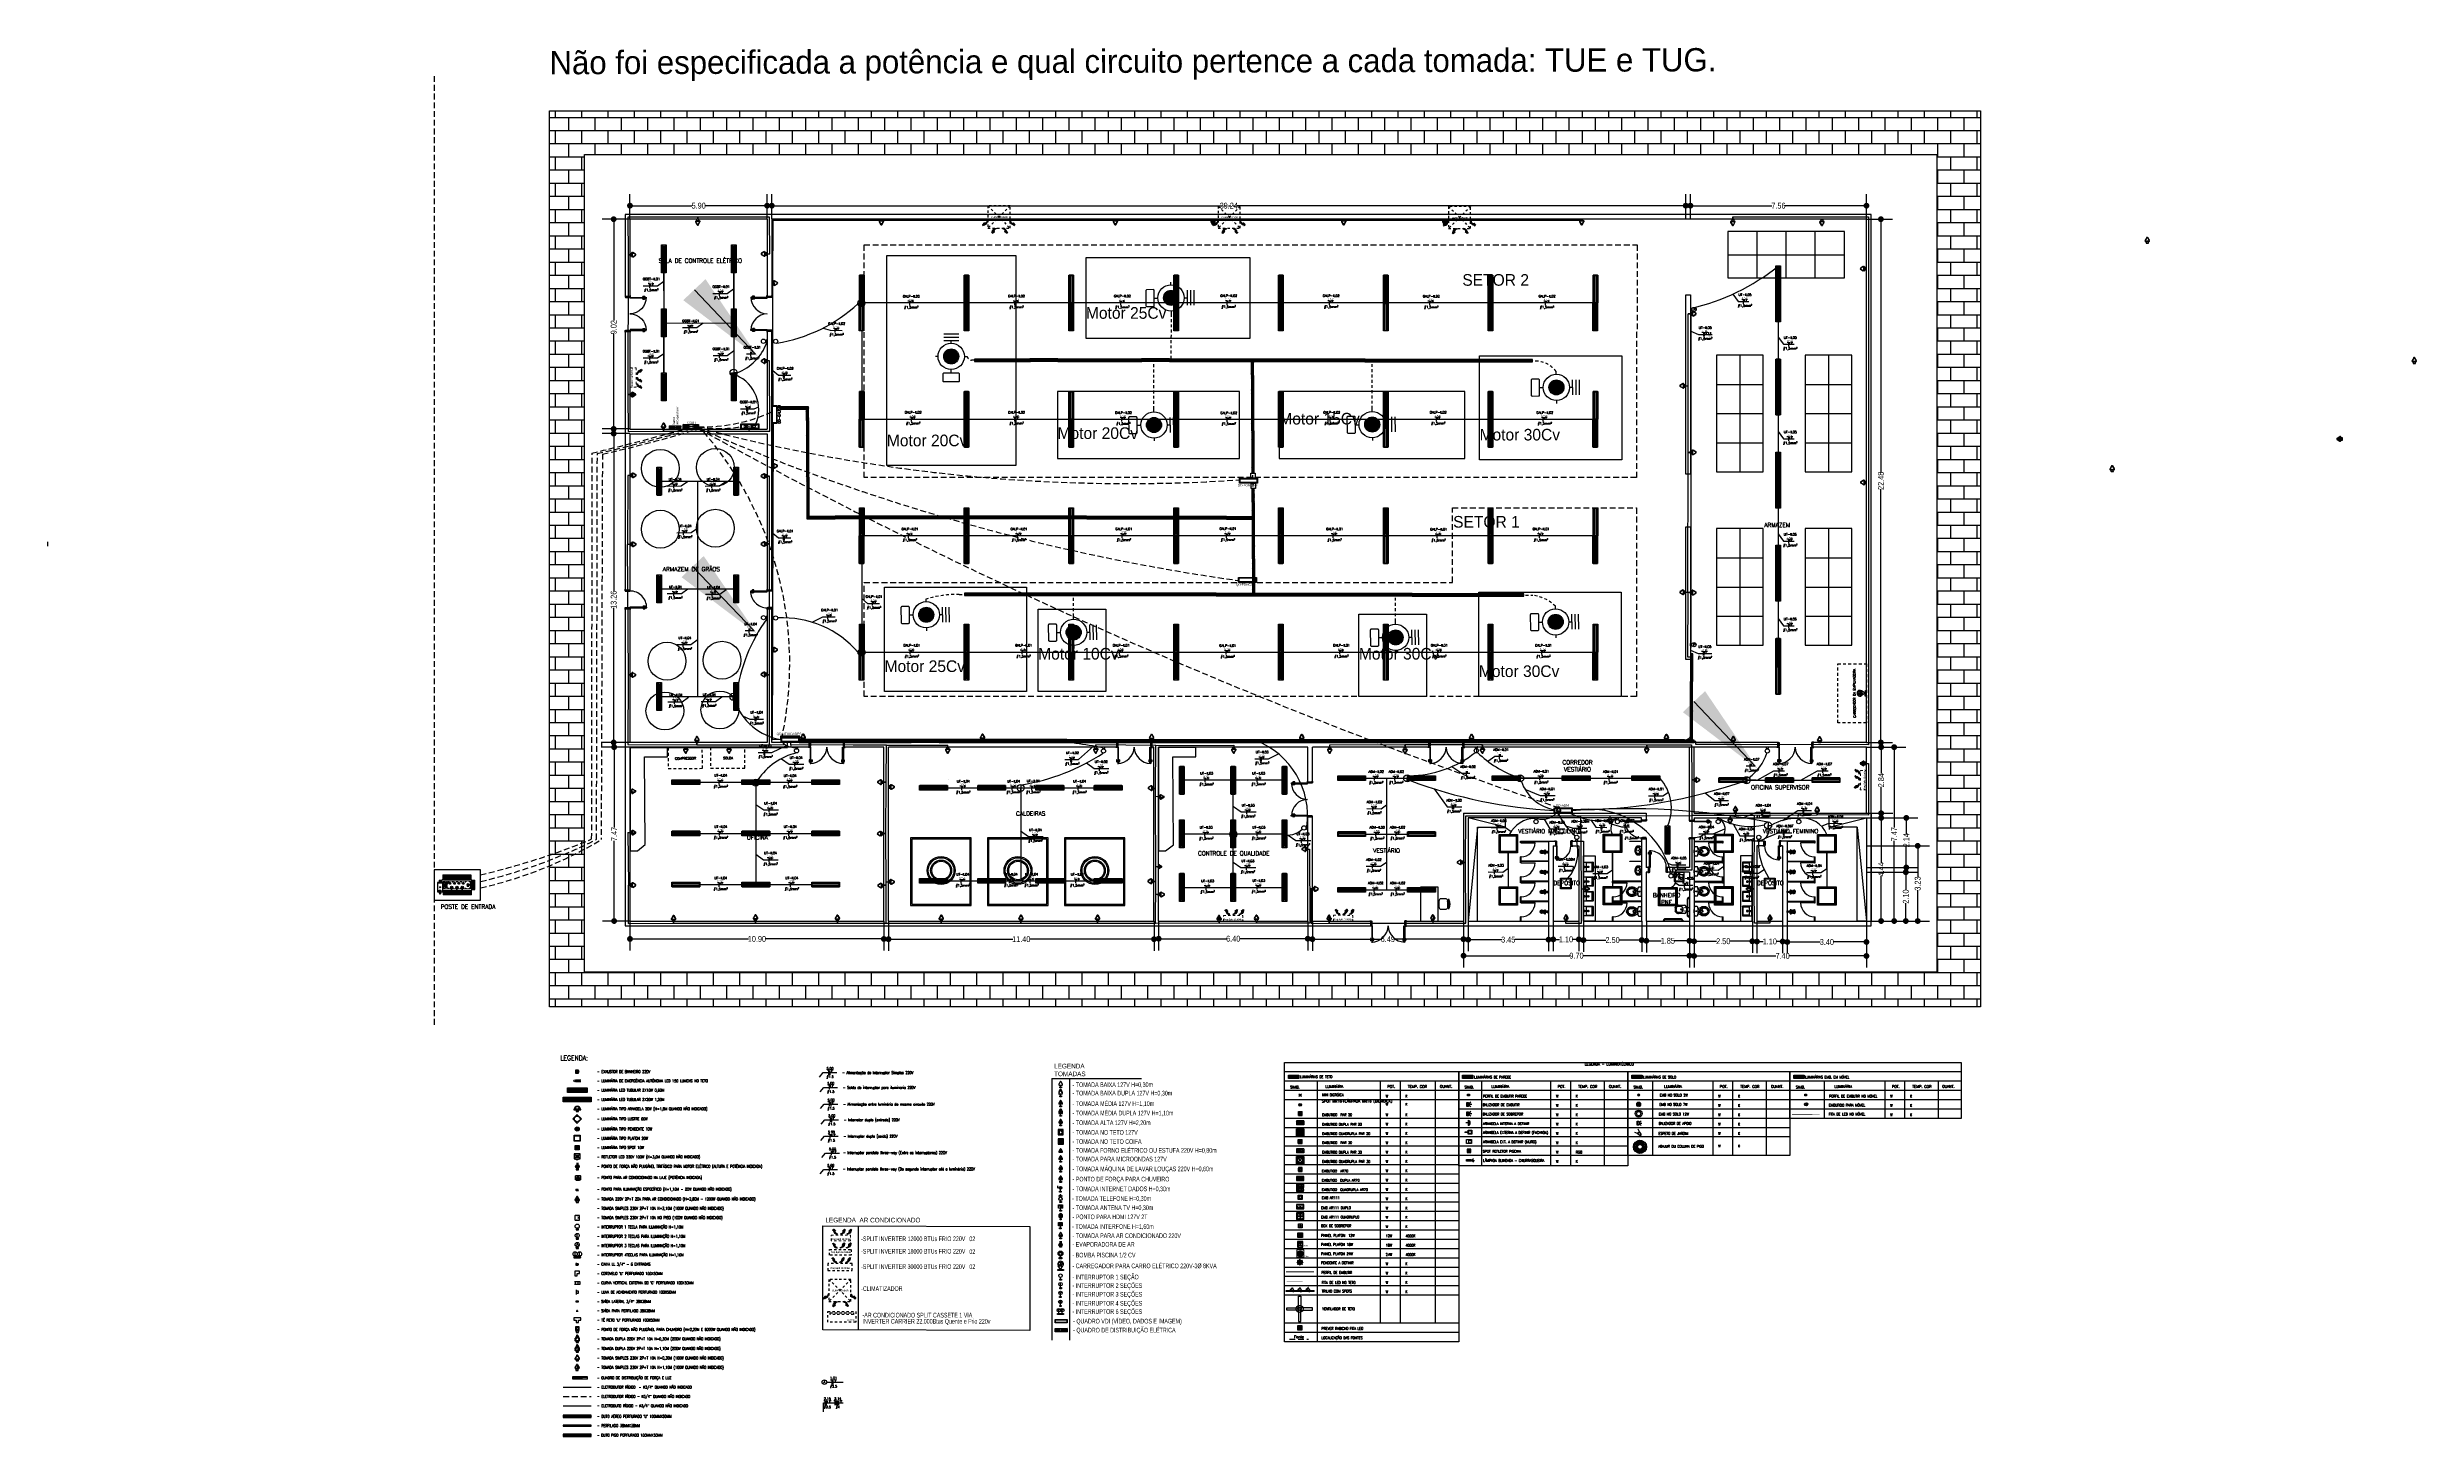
# Model space of a CAD drawing. Header units: metres. Extents: x 2442 to 5008, y 1070 to 2228.
# Drawn here: x 2441.7 to 2543.4, y 1069.7 to 1129.4 of the extents above.
import ezdxf
from ezdxf import colors
from ezdxf.entities.mleader import LeaderData, LeaderLine
from ezdxf.enums import TextEntityAlignment as Align
from ezdxf.lldxf.tags import DXFTag
from ezdxf.math import Vec2, Vec3

# ---------------------------------------------------------------- set-up
doc = ezdxf.new("R2010")
doc.units = ezdxf.units.M
for name, pattern in [('ACAD_ISO08W100', [36, 24, -3, 6, -3]), ('CENTERX2', [101.6, 63.5, -12.7, 12.7, -12.7]), ('CONTINU', [0]), ('CONTINUO', [0]), ('DASHDOT', [1, 0.5, -0.25, 0, -0.25]), ('DASHED2', [0.375, 0.25, -0.125]), ('HIDDEN', [0.375, 0.25, -0.125]), ('HIDDEN2', [0.1875, 0.125, -0.0625]), ('VALE_ELETRODUTO_LAJE', [1000, 1000, 0]), ('VALE_ELETRODUTO_PAREDE', [1000, 1000, 0]), ('VALE_ELETRODUTO_PISO', [0.375, 0.25, -0.125])]:
    doc.linetypes.add(name, pattern=pattern)
doc.layers.get('Defpoints').update_dxf_attribs({"color": 130})
doc.layers.add('0.09', color=1, linetype='Continuous', lineweight=9)
doc.layers.add('001_Dark_1 50', color=7, linetype='Continuous', lineweight=0, true_color=0x5c5c5c)
for name, color, linetype in [('003', 1, 'Continuous'), ('01', 1, 'Continuous'), ('2', 2, 'Continuous'), ('2 Tomadas 4x2', 150, 'Continuous'), ('Ar Condicionado', 130, 'Continuous'), ('AR CONDICIONADO RESIDENCIAL', 130, 'Continuous'), ('ARQ LAYOUT', 252, 'Continuous'), ('ARQ-COTAS', 1, 'Continuous'), ('ARQ-S2', 252, 'Continuous'), ('ARQ-TEXTO', 3, 'Continuous'), ('ARQ-TEXTO3', 3, 'Continuous'), ('ARQ_05', 5, 'Continuous'), ('ARQ_COTA', 1, 'Continuous'), ('ARQ_ELÉTRODUTOS', 2, 'Continuous'), ('ARQ_LAYOUT', 8, 'Continuous'), ('ARQ_MOVEIS', 8, 'Continuous'), ('ARQ_PAREDES', 6, 'Continuous'), ('ARQ_PORTAS', 3, 'Continuous'), ('ARQ_PROJECOES', 1, 'HIDDEN'), ('ARQ_TEXTO_DETALHE', 4, 'Continuous'), ('ARQ_TOMADAS', 30, 'Continuous'), ('Caixas', 1, 'Continuous'), ('CEILLING', 5, 'Continuous'), ('CORTE', 161, 'ACAD_ISO08W100'), ('Cotas', 10, 'Continuous'), ('detalhes 2', 142, 'Continuous'), ('ELETROCALHA', 1, 'Continuous'), ('ELETROCALHA-CONEXÕES', 1, 'Continuous'), ('EMERGÊNCIA', 246, 'Continuous'), ('FIACAO', 7, 'Continuous'), ('fluxoinsuflamento', 112, 'Continuous'), ('FUROS_PERFILADOS_PE', 7, 'Continuous'), ('H3PRO - ACESSÓRIOS ELETROCALHA', 152, 'Continuous'), ('HATCH_ELETRODUTOS', 7, 'Continuous'), ('ILUMINAÇÃO', 10, 'Continuous'), ('Iluminação (teto)', 10, 'Continuous'), ('ILUMINAÇÃO PAREDE', 142, 'Continuous'), ('INDICACAO_BIT_FIACAO', 10, 'Continuous'), ('INDICACAO_CIRCUITO_FIA', 7, 'Continuous'), ('Interruptores', 104, 'Continuous'), ('INTERRUPTORES RESIDENCIAL', 150, 'Continuous'), ('LEGENDA_LINHA', 8, 'Continuous'), ('LEGENDA_TEXTO', 5, 'Continuous'), ('LINHA_DE_CHAMADA', 7, 'Continuous'), ('Luminárias', 1, 'Continuous'), ('LUMINÁRIAS DE EMBUTIR', 130, 'Continuous'), ('LUMINÁRIAS RESIDENCIAL', 150, 'Continuous'), ('MOBIL', 7, 'Continuous'), ('muro', 50, 'Continuous'), ('PERFILADO_SAIDAS', 15, 'Continuous'), ('Ponto de força', 144, 'Continuous'), ('PONTOS DE FORÇA PARA EQUIPAMENTOS', 130, 'Continuous'), ('QD-UTILIDADES', 7, 'Continuous'), ('QGBT', 7, 'Continuous'), ('QUADROS', 102, 'Continuous'), ('QUADROS E PADRÃO ENTRADA RESIDENCIAL', 1, 'Continuous'), ('Simbologia', 22, 'Continuous'), ('TC-LUMINÁRIA PISO', 94, 'Continuous'), ('TC-LUMINÁRIAS MÓVEL', 30, 'Continuous'), ('TC-LUMINÁRIAS PAREDE', 132, 'Continuous'), ('Tomadas', 144, 'Continuous'), ('TOMADAS 220V RESIDENCIAL', 130, 'Continuous'), ('Tomadas 4x2', 150, 'Continuous'), ('Tomadas para acoplar', 130, 'Continuous'), ('Tv - Telefone - dados', 70, 'Continuous'), ('VALE_ELETRODUTO_LAJE', 1, 'Continuous'), ('VALE_ELETRODUTO_PAREDE', 4, 'Continuous'), ('VALE_ELETRODUTO_PISO', 3, 'Continuous')]:
    doc.layers.add(name, color=color, linetype=linetype)
doc.layers.add('003_Light_1 50', color=7, linetype='Continuous', true_color=0xc2c2c2)
doc.styles.add('ARIAL', font='arial.ttf')
doc.styles.add('Arial-00', font='arial.ttf')
doc.styles.add('Century G', font='')
doc.styles.add('LOGO 02', font='')
doc.styles.add('Luciene 01', font='swisscl.ttf')
doc.styles.add('REGUA-080-esc1_100', font='', dxfattribs={"height": 0.2})
doc.styles.add('ROMANS', font='ROMANS.SHX')
doc.styles.get("Standard").update_dxf_attribs({"font": 'arial.ttf'})
doc.styles.get('Century G').set_extended_font_data('Century Gothic', bold=True)
doc.styles.get('LOGO 02').set_extended_font_data('Bella Donna')
doc.styles.get('REGUA-080-esc1_100').set_extended_font_data('Arial Narrow')
tags = doc.linetypes.add('DASHEDX2', pattern=[1.5, 1, -0.5]).pattern_tags.tags
tags[6:7] = [DXFTag(74, 4), DXFTag(75, 0), DXFTag(340, '0'), DXFTag(46, 1.0), DXFTag(50, 0.0), DXFTag(44, 0.0), DXFTag(45, 0.0)]
tags[4:5] = [DXFTag(74, 4), DXFTag(75, 0), DXFTag(340, '0'), DXFTag(46, 1.0), DXFTag(50, 0.0), DXFTag(44, 0.0), DXFTag(45, 0.0)]
doc.linetypes.add('ELETROCALHA', pattern='A,0.5,-0.2,["=",Standard,S=0.18,R=0,X=-0.15,Y=-0.08],0', length=0.7)
doc.dimstyles.new('LP 50', dxfattribs={"dimscale": 0.5, "dimtxt": 0.5, "dimasz": 0.5, "dimexe": 1, "dimexo": 0.01, "dimgap": 0.05, "dimtad": 0, "dimzin": 0, "dimdsep": 46, "dimtxsty": 'Luciene 01', "dimblk": 'DOT', "dimcen": 1, "dimclrd": 256, "dimclre": 256, "dimclrt": 256, "dimadec": 0, "dimazin": 0, "dimtfac": 1, "dimtofl": 0, "dimtmove": 0, "dimatfit": 3, "dimldrblk": 'DOT', "dimfxl": 1, "dimtolj": 1, "dimtzin": 0, "dimlwd": -1, "dimarcsym": 1})
pattern_1 = [(0, (0, 0), (0, 6.985), [5.08, -1.905]), (90, (0, 0), (-6.985, 4e-16), [5.08, -1.905])]
pattern_2 = [(45, (-1434.340204, -219.729673), (-0.0224506403, 0.0224506403), []), (135, (-1434.340204, -219.729673), (-0.0224506403, -0.0224506403), [])]
pattern_3 = [(45, (0, 2e-13), (-0.08838834765, 0.08838834765), [])]

# ---------------------------------------------------------------- blocks, each defined once
blk = doc.blocks.new('porta120')
at = {"layer": 'ARQ_PORTAS'}
for p, q in [((2471.92, 1122.52), (2471.92, 1122.51)), ((2471.97, 1122.52), (2471.92, 1122.52)), ((2471.92, 1122.48), (2471.92, 1122.47)), ((2471.97, 1122.47), (2471.92, 1122.47)), ((2471.93, 1122.52), (2471.93, 1122.54)), ((2471.93, 1122.53), (2471.95, 1122.53)), ((2471.93, 1122.45), (2471.93, 1122.47)), ((2471.93, 1122.46), (2471.95, 1122.46)), ((2472.02, 1122.56), (2471.95, 1122.56)), ((2471.95, 1122.52), (2471.95, 1122.54)), ((2472.02, 1122.54), (2471.95, 1122.54)), ((2471.95, 1122.45), (2471.95, 1122.47)), ((2472.02, 1122.45), (2471.95, 1122.45)), ((2472.02, 1122.43), (2471.95, 1122.43)), ((2471.97, 1122.52), (2471.97, 1122.51)), ((2471.97, 1122.48), (2471.97, 1122.47)), ((2472.02, 1122.54), (2472.02, 1122.56)), ((2472.02, 1122.43), (2472.02, 1122.45)), ((2471.92, 1121.13), (2471.92, 1121.13)), ((2471.97, 1121.13), (2471.92, 1121.13)), ((2471.92, 1121.09), (2471.92, 1121.09)), ((2471.97, 1121.09), (2471.92, 1121.09)), ((2471.93, 1121.15), (2471.93, 1121.13)), ((2471.93, 1121.15), (2471.95, 1121.15)), ((2471.93, 1121.09), (2471.93, 1121.07)), ((2471.93, 1121.07), (2471.95, 1121.07)), ((2472.02, 1121.17), (2471.95, 1121.17)), ((2472.02, 1121.16), (2471.95, 1121.16)), ((2471.95, 1121.16), (2471.95, 1121.13)), ((2471.95, 1121.09), (2471.95, 1121.06)), ((2472.02, 1121.06), (2471.95, 1121.06)), ((2472.02, 1121.05), (2471.95, 1121.05)), ((2471.97, 1121.13), (2471.97, 1121.13)), ((2471.97, 1121.09), (2471.97, 1121.09)), ((2472.02, 1121.17), (2472.02, 1121.16)), ((2472.02, 1121.06), (2472.02, 1121.05))]:
    blk.add_line(p, q, dxfattribs=at)
for points in [[(2472.57, 1122.48), (2472.57, 1122.51), (2471.87, 1122.51), (2471.87, 1122.48)], [(2472.57, 1122.52), (2472.56, 1122.52), (2472.56, 1122.59), (2472.57, 1122.59)], [(2472.57, 1122.54), (2472.57, 1122.55), (2472.77, 1122.55), (2472.77, 1122.54)], [(2472.77, 1122.54), (2472.77, 1122.5), (2472.61, 1122.5), (2472.61, 1122.51), (2472.57, 1122.51), (2472.57, 1122.54)], [(2472.77, 1122.59), (2472.78, 1122.59), (2472.78, 1122.52), (2472.77, 1122.52)], [(2472.57, 1121.13), (2472.57, 1121.09), (2471.87, 1121.09), (2471.87, 1121.13)], [(2472.57, 1121.08), (2472.56, 1121.08), (2472.56, 1121.01), (2472.57, 1121.01)], [(2472.77, 1121.06), (2472.77, 1121.1), (2472.61, 1121.1), (2472.61, 1121.09), (2472.57, 1121.09), (2472.57, 1121.06)], [(2472.57, 1121.05), (2472.57, 1121.06), (2472.77, 1121.06), (2472.77, 1121.05)], [(2472.77, 1121.01), (2472.78, 1121.01), (2472.78, 1121.08), (2472.77, 1121.08)]]:
    blk.add_lwpolyline(points, close=True, dxfattribs=at)
for centre, radius, start, end in [((2472.59, 1122.52), 0.718, 180.577, 268.6014), ((2471.95, 1122.54), 0.02, 90, 180), ((2471.95, 1122.45), 0.02, 180, 270), ((2472.59, 1121.09), 0.717, 91.3684, 179.4355), ((2471.95, 1121.15), 0.02, 90, 180), ((2471.95, 1121.07), 0.02, 180, 270)]:
    blk.add_arc(centre, radius, start, end, dxfattribs=at)
blk = doc.blocks.new('*U249')
at = {"layer": 'ARQ_PORTAS'}
for p, q in [((-12, 57), (-12, 64)), ((-12, 57), (-10, 57)), ((-10, 66), (-8, 66)), ((-10, 57), (-10, 64)), ((-10, 64), (-8, 64)), ((-9, 66), (-9, 64)), ((-7, 67), (-8, 67)), ((-8, 62), (-8, 67)), ((-7, 62), (-8, 62)), ((-3, 67), (-4, 67)), ((-3, 62), (-4, 62)), ((-3, 62), (-3, 67)), ((-3, 66), (-2, 66)), ((-3, 64), (-1, 64)), ((-2, 66), (-2, 64)), ((-1, 57), (-1, 64)), ((-1, 57), (1, 57)), ((1, 57), (1, 64))]:
    blk.add_line(p, q, dxfattribs=at)
for points in [[(-77, 0), (-77, 1), (-84, 1), (-84, 0)], [(-79, 0), (-80, 0), (-80, -20), (-79, -20)], [(-79, -20), (-75, -20), (-75, -3), (-76, -3), (-76, 0), (-79, 0)], [(-7, 0), (-4, 0), (-4, 72), (-7, 72)], [(-1, -20), (-5, -20), (-5, -3), (-4, -3), (-4, 0), (-1, 0)], [(-3, 0), (-3, 1), (4, 1), (4, 0)], [(-84, -20), (-84, -21), (-77, -21), (-77, -20)], [(4, -20), (4, -21), (-3, -21), (-3, -20)], [(0, 0), (-1, 0), (-1, -20), (0, -20)]]:
    blk.add_lwpolyline(points, close=True, dxfattribs=at)
for centre, radius, start, end in [((-4, 0), 72, 89.9962, 180.0038), ((-10, 64), 2, 90, 180), ((-2, 64), 2, 0, 90)]:
    blk.add_arc(centre, radius, start, end, dxfattribs=at)
blk = doc.blocks.new('*U250')
at = {"layer": 'ARQ_PORTAS'}
for p, q in [((-12, 47), (-12, 54)), ((-12, 47), (-10, 47)), ((-10, 56), (-8, 56)), ((-10, 47), (-10, 54)), ((-10, 54), (-8, 54)), ((-9, 56), (-9, 54)), ((-7, 57), (-8, 57)), ((-8, 52), (-8, 57)), ((-7, 52), (-8, 52)), ((-3, 57), (-4, 57)), ((-3, 52), (-4, 52)), ((-3, 52), (-3, 57)), ((-3, 56), (-2, 56)), ((-3, 54), (-1, 54)), ((-2, 56), (-2, 54)), ((-1, 47), (-1, 54)), ((-1, 47), (1, 47)), ((1, 47), (1, 54))]:
    blk.add_line(p, q, dxfattribs=at)
for points in [[(-67, 0), (-67, 1), (-74, 1), (-74, 0)], [(-69, 0), (-70, 0), (-70, -20), (-69, -20)], [(-69, -20), (-65, -20), (-65, -3), (-66, -3), (-66, 0), (-69, 0)], [(-7, 0), (-4, 0), (-4, 62), (-7, 62)], [(-1, -20), (-5, -20), (-5, -3), (-4, -3), (-4, 0), (-1, 0)], [(-3, 0), (-3, 1), (4, 1), (4, 0)], [(-74, -20), (-74, -21), (-67, -21), (-67, -20)], [(4, -20), (4, -21), (-3, -21), (-3, -20)], [(0, 0), (-1, 0), (-1, -20), (0, -20)]]:
    blk.add_lwpolyline(points, close=True, dxfattribs=at)
for centre, radius, start, end in [((-4, 0), 62, 89.9962, 180.0038), ((-10, 54), 2, 90, 180), ((-2, 54), 2, 0, 90)]:
    blk.add_arc(centre, radius, start, end, dxfattribs=at)
blk = doc.blocks.new('*U251')
at = {"layer": 'ARQ_PORTAS'}
for p, q in [((-12, -57), (-10, -57)), ((-12, -57), (-12, -64)), ((-10, -57), (-10, -64)), ((-10, -64), (-8, -64)), ((-10, -66), (-8, -66)), ((-9, -66), (-9, -64)), ((-7, -62), (-8, -62)), ((-8, -62), (-8, -67)), ((-7, -67), (-8, -67)), ((-3, -62), (-4, -62)), ((-3, -67), (-4, -67)), ((-3, -62), (-3, -67)), ((-3, -64), (-1, -64)), ((-3, -66), (-2, -66)), ((-2, -66), (-2, -64)), ((-1, -57), (1, -57)), ((-1, -57), (-1, -64)), ((1, -57), (1, -64))]:
    blk.add_line(p, q, dxfattribs=at)
for points in [[(-84, 20), (-84, 21), (-77, 21), (-77, 20)], [(-79, 0), (-80, 0), (-80, 20), (-79, 20)], [(-79, 20), (-75, 20), (-75, 3), (-76, 3), (-76, 0), (-79, 0)], [(-7, 0), (-4, 0), (-4, -72), (-7, -72)], [(-1, 20), (-5, 20), (-5, 3), (-4, 3), (-4, 0), (-1, 0)], [(4, 20), (4, 21), (-3, 21), (-3, 20)], [(-3, 0), (-3, -1), (4, -1), (4, 0)], [(0, 0), (-1, 0), (-1, 20), (0, 20)], [(-77, 0), (-77, -1), (-84, -1), (-84, 0)]]:
    blk.add_lwpolyline(points, close=True, dxfattribs=at)
for centre, radius, start, end in [((-4, 0), 72, 179.9962, 270.0038), ((-10, -64), 2, 180, 270), ((-2, -64), 2, 270, 0)]:
    blk.add_arc(centre, radius, start, end, dxfattribs=at)
blk = doc.blocks.new('001')
at = {"layer": 'ARQ_MOVEIS'}
blk.add_lwpolyline([(2536.73, 1171.7), (2538.73, 1171.7), (2538.73, 1176.71), (2536.73, 1176.71)], close=True, dxfattribs=at)
for points in [[(2537.73, 1176.71), (2537.73, 1171.7)], [(2536.73, 1175.45), (2538.73, 1175.45)], [(2536.73, 1174.2), (2538.73, 1174.2)], [(2536.73, 1172.95), (2538.73, 1172.95)]]:
    blk.add_lwpolyline(points, dxfattribs=at)
blk = doc.blocks.new('L73_p')
for p, q in [((-205, -199), (-205, 199)), ((-199, 205), (199, 205)), ((-177, 80), (-177, -160)), ((168, 90), (-168, 90)), ((177, -160), (177, 80)), ((205, 199), (205, -199)), ((199, -205), (-199, -205)), ((-168, -170), (168, -170))]:
    blk.add_line(p, q)
for points in [[(-168, 90, 0), (-168, 90, 0), (-169, 90, 0), (-170, 90, 0), (-171, 89, 0), (-172, 89, 0), (-173, 88, 0), (-174, 88, 0), (-175, 87, 0), (-175, 86, 0), (-176, 86, 0), (-176, 85, 0), (-177, 84, 0), (-177, 83, 0), (-177, 82, 0), (-177, 81, 0), (-177, 80, 0)], [(177, 80, 0), (177, 81, 0), (177, 82, 0), (177, 83, 0), (177, 84, 0), (176, 85, 0), (176, 86, 0), (175, 86, 0), (175, 87, 0), (174, 88, 0), (173, 88, 0), (172, 89, 0), (171, 89, 0), (170, 90, 0), (169, 90, 0), (168, 90, 0), (168, 90, 0)], [(-177, -160, 0), (-177, -161, 0), (-177, -162, 0), (-177, -163, 0), (-177, -164, 0), (-176, -165, 0), (-176, -166, 0), (-175, -166, 0), (-175, -167, 0), (-174, -168, 0), (-173, -168, 0), (-172, -169, 0), (-171, -169, 0), (-170, -170, 0), (-169, -170, 0), (-168, -170, 0), (-168, -170, 0)], [(168, -170, 0), (168, -170, 0), (169, -170, 0), (170, -170, 0), (171, -169, 0), (172, -169, 0), (173, -168, 0), (174, -168, 0), (175, -167, 0), (175, -166, 0), (176, -166, 0), (176, -165, 0), (177, -164, 0), (177, -163, 0), (177, -162, 0), (177, -161, 0), (177, -160, 0)]]:
    blk.add_polyline3d(points)
for centre, radius in [((0, 0), 31), ((0, 0), 22.5), ((0, 154), 17.5)]:
    blk.add_circle(centre, radius)
for centre, start, end in [((-199, 199), 90, 180), ((199, 199), 0, 90), ((-199, -199), 180, 270), ((199, -199), 270, 0)]:
    blk.add_arc(centre, 6, start, end)
blk = doc.blocks.new('2310EBR_p')
for p, q in [((-40.5, 0), (0, 0)), ((-40.5, 0), (-40.5, -11.2)), ((0, 0), (40.5, 0)), ((40.5, -11.2), (40.5, 0)), ((759.5, 0), (800, 0)), ((759.5, 0), (759.5, -11.2)), ((800, 0), (840.5, 0)), ((840.5, -11.2), (840.5, 0)), ((0, -13.2), (-38.5, -13.2)), ((-19.85, -13.2), (-19.85, -19.1)), ((0, -21.1), (-17.85, -21.1)), ((38.5, -13.2), (0, -13.2)), ((17.85, -21.1), (0, -21.1)), ((19.85, -19.1), (19.85, -13.2)), ((742.68, -61.92), (57.32, -61.92)), ((57.32, -94.92), (742.68, -94.92)), ((800, -13.2), (761.5, -13.2)), ((780.15, -13.2), (780.15, -19.1)), ((800, -21.1), (782.15, -21.1)), ((838.5, -13.2), (800, -13.2)), ((817.85, -21.1), (800, -21.1)), ((819.85, -19.1), (819.85, -13.2))]:
    blk.add_line(p, q)
for centre, radius, start, end in [((-38.5, -11.2), 2, 180, 270), ((-17.85, -19.1), 2, 180, 270), ((57.32, -21.1), 73.82, 180, 270), ((57.32, -21.1), 40.82, 180, 270), ((17.85, -19.1), 2, 270, 0), ((38.5, -11.2), 2, 270, 0), ((742.68, -21.1), 40.82, 270, 0), ((742.68, -21.1), 73.82, 270, 0), ((761.5, -11.2), 2, 180, 270), ((782.15, -19.1), 2, 180, 270), ((817.85, -19.1), 2, 270, 0), ((838.5, -11.2), 2, 270, 0)]:
    blk.add_arc(centre, radius, start, end)
blk = doc.blocks.new('P51_p')
for p, q in [((-97, 0), (-97, -7)), ((-97, 0), (-97, 0)), ((-97, 0), (-97, -7)), ((-78, 25), (-68, 25)), ((-68, 25), (68, 25)), ((-57, 1), (-57, -1)), ((-57, -1), (0, 0)), ((42, 16), (-42, 16)), ((0, 0), (57, -1)), ((57, 1), (57, -1)), ((78, 25), (68, 25)), ((82, 23), (82, 23)), ((97, -7), (97, 0)), ((97, 0), (97, 0)), ((97, -7), (97, 0)), ((-181, -343), (-181, -95)), ((-135, -351), (-135, -265)), ((-106, -476), (-103, -472)), ((-103, -472), (-103, -428)), ((-87, -486), (-87, -486)), ((-80, -436), (-80, -482)), ((0, -247), (-1, -247)), ((0, -247), (1, -247)), ((80, -482), (80, -436)), ((103, -428), (103, -472)), ((106, -476), (103, -472)), ((135, -265), (135, -351)), ((181, -95), (181, -343))]:
    blk.add_line(p, q)
for points in [[(-82, 23, 0), (-83, 23, 0), (-84, 23, 0), (-85, 22, 0), (-86, 21, 0), (-87, 21, 0), (-88, 20, 0), (-89, 19, 0), (-89, 19, 0), (-90, 18, 0), (-91, 17, 0), (-92, 16, 0), (-92, 15, 0), (-93, 14, 0), (-94, 13, 0), (-94, 12, 0), (-95, 11, 0), (-95, 10, 0), (-96, 9, 0), (-96, 8, 0), (-97, 7, 0), (-97, 6, 0), (-97, 5, 0), (-97, 3, 0), (-97, 2, 0), (-97, 1, 0), (-97, 0, 0)], [(-82, 23, 0), (-82, 23, 0), (-84, 22, 0), (-86, 21, 0), (-87, 20, 0), (-89, 19, 0), (-91, 17, 0), (-92, 16, 0), (-93, 14, 0), (-94, 12, 0), (-95, 10, 0), (-96, 9, 0), (-97, 6, 0), (-97, 4, 0), (-97, 2, 0), (-97, 0, 0)], [(-78, 25, 0), (-78, 25, 0), (-80, 24, 0), (-82, 23, 0)], [(-42, 16, 0), (-43, 16, 0), (-44, 16, 0), (-46, 16, 0), (-47, 16, 0), (-48, 15, 0), (-49, 15, 0), (-50, 14, 0), (-51, 13, 0), (-52, 13, 0), (-53, 12, 0), (-53, 11, 0), (-54, 10, 0), (-55, 9, 0), (-55, 8, 0), (-56, 7, 0), (-56, 5, 0), (-57, 4, 0), (-57, 3, 0), (-57, 2, 0), (-57, 1, 0)], [(42, 16, 0), (43, 16, 0), (44, 16, 0), (46, 16, 0), (47, 16, 0), (48, 15, 0), (49, 15, 0), (50, 14, 0), (51, 13, 0), (52, 13, 0), (53, 12, 0), (53, 11, 0), (54, 10, 0), (55, 9, 0), (55, 8, 0), (56, 7, 0), (56, 5, 0), (57, 4, 0), (57, 3, 0), (57, 2, 0), (57, 1, 0)], [(97, 0, 0), (97, 2, 0), (97, 4, 0), (97, 6, 0), (96, 9, 0), (95, 10, 0), (94, 12, 0), (93, 14, 0), (92, 16, 0), (91, 17, 0), (89, 19, 0), (87, 20, 0), (86, 21, 0), (84, 22, 0), (82, 23, 0), (82, 23, 0)], [(-135, -265, 0), (-135, -261, 0), (-135, -256, 0), (-135, -252, 0), (-134, -248, 0), (-133, -243, 0), (-133, -239, 0), (-131, -235, 0), (-130, -230, 0), (-129, -226, 0), (-127, -222, 0), (-126, -218, 0), (-124, -214, 0), (-121, -210, 0), (-119, -206, 0), (-117, -203, 0), (-114, -199, 0), (-111, -196, 0), (-109, -193, 0), (-106, -190, 0), (-103, -188, 0), (-100, -185, 0), (-97, -183, 0), (-94, -180, 0), (-90, -178, 0), (-87, -176, 0), (-83, -174, 0), (-79, -172, 0), (-75, -170, 0), (-71, -168, 0), (-66, -166, 0), (-61, -164, 0), (-56, -163, 0), (-51, -161, 0), (-46, -160, 0), (-41, -159, 0), (-36, -158, 0), (-31, -157, 0), (-26, -157, 0), (-19, -156, 0), (-13, -156, 0), (-6, -155, 0), (0, -155, 0)], [(-103, -428, 0), (-106, -425, 0), (-109, -422, 0), (-112, -419, 0), (-115, -416, 0), (-117, -412, 0), (-120, -409, 0), (-122, -405, 0), (-124, -402, 0), (-125, -399, 0), (-127, -395, 0), (-128, -392, 0), (-129, -388, 0), (-131, -385, 0), (-132, -381, 0), (-133, -377, 0), (-133, -374, 0), (-134, -370, 0), (-134, -366, 0), (-135, -361, 0), (-135, -356, 0), (-135, -351, 0)], [(-87, -486, 0), (-87, -486, 0), (-87, -486, 0), (-88, -486, 0), (-89, -485, 0), (-90, -485, 0), (-91, -485, 0), (-92, -484, 0), (-93, -483, 0), (-94, -483, 0), (-96, -482, 0), (-97, -481, 0), (-99, -481, 0), (-100, -480, 0), (-102, -479, 0), (-104, -478, 0), (-106, -476, 0)], [(-80, -436, 0), (-81, -436, 0), (-81, -436, 0), (-82, -436, 0), (-83, -436, 0), (-84, -436, 0), (-85, -436, 0), (-86, -436, 0), (-87, -435, 0), (-89, -435, 0), (-90, -434, 0), (-92, -434, 0), (-94, -433, 0), (-95, -432, 0), (-97, -431, 0), (-99, -430, 0), (-101, -429, 0), (-103, -428, 0)], [(-87, -486, 0), (-86, -487, 0), (-85, -487, 0), (-84, -487, 0), (-83, -486, 0), (-83, -486, 0), (-82, -486, 0), (-81, -485, 0), (-81, -484, 0), (-80, -484, 0), (-80, -483, 0), (-80, -482, 0), (-80, -482, 0)], [(-86, -487, 0), (-86, -487, 0), (-85, -487, 0), (-85, -487, 0), (-85, -487, 0), (-84, -487, 0), (-84, -487, 0), (-83, -487, 0), (-83, -487, 0), (-82, -486, 0), (-82, -486, 0), (-82, -486, 0), (-81, -486, 0), (-81, -486, 0), (-81, -486, 0)], [(-81, -486, 0), (-81, -486, 0), (-80, -485, 0), (-79, -485, 0), (-78, -485, 0), (-77, -485, 0), (-76, -485, 0), (-75, -485, 0), (-73, -485, 0), (-72, -485, 0), (-71, -485, 0), (-69, -485, 0), (-68, -484, 0), (-67, -484, 0), (-65, -484, 0), (-64, -484, 0), (-62, -484, 0), (-61, -484, 0), (-59, -484, 0), (-58, -484, 0), (-56, -484, 0), (-54, -484, 0), (-52, -484, 0), (-51, -484, 0), (-49, -484, 0), (-47, -484, 0), (-45, -484, 0), (-43, -484, 0), (-41, -484, 0), (-39, -484, 0), (-37, -484, 0), (-35, -484, 0), (-33, -484, 0), (-31, -485, 0), (-29, -485, 0), (-27, -485, 0), (-26, -485, 0)], [(-64, -437, 0), (-67, -437, 0), (-69, -436, 0), (-71, -436, 0), (-73, -436, 0), (-75, -436, 0), (-77, -436, 0), (-79, -436, 0), (-80, -436, 0)], [(0, -441, 0), (-4, -441, 0), (-7, -441, 0), (-11, -441, 0), (-14, -441, 0), (-18, -440, 0), (-21, -440, 0), (-25, -440, 0), (-28, -440, 0), (-31, -440, 0), (-35, -440, 0), (-38, -439, 0), (-41, -439, 0), (-44, -439, 0), (-47, -439, 0), (-50, -438, 0), (-53, -438, 0), (-56, -438, 0), (-59, -437, 0), (-62, -437, 0), (-64, -437, 0)], [(-28, -201, 0), (-28, -201, 0), (-28, -200, 0), (-28, -199, 0), (-27, -199, 0), (-27, -198, 0), (-27, -197, 0), (-26, -196, 0), (-26, -196, 0), (-25, -195, 0), (-25, -194, 0), (-24, -194, 0), (-24, -193, 0), (-23, -193, 0), (-23, -193, 0), (-22, -192, 0), (-22, -192, 0), (-21, -192, 0), (-20, -192, 0), (-20, -192, 0), (-19, -192, 0)], [(-26, -485, 0), (-25, -485, 0), (-24, -485, 0), (-22, -485, 0), (-19, -485, 0), (-17, -485, 0), (-15, -485, 0), (-13, -486, 0), (-11, -486, 0), (-9, -486, 0), (-6, -486, 0), (-4, -486, 0), (-2, -486, 0), (0, -486, 0), (3, -486, 0), (5, -486, 0), (7, -486, 0), (9, -486, 0), (11, -486, 0), (14, -486, 0), (16, -485, 0), (18, -485, 0), (20, -485, 0), (22, -485, 0), (24, -485, 0), (26, -485, 0)], [(-1, -247, 0), (-3, -246, 0), (-4, -246, 0), (-5, -246, 0), (-6, -246, 0), (-7, -246, 0), (-8, -245, 0), (-9, -245, 0), (-11, -244, 0), (-12, -244, 0), (-13, -243, 0), (-14, -242, 0), (-15, -242, 0), (-16, -241, 0), (-17, -240, 0), (-18, -239, 0), (-19, -238, 0), (-20, -237, 0), (-20, -236, 0), (-21, -235, 0), (-22, -233, 0), (-23, -232, 0), (-23, -230, 0), (-24, -229, 0), (-24, -228, 0), (-24, -226, 0), (-24, -225, 0), (-25, -223, 0), (-25, -222, 0)], [(-19, -192, 0), (-19, -191, 0), (-16, -191, 0), (-12, -191, 0), (-10, -191, 0), (-7, -191, 0), (-3, -191, 0), (0, -191, 0)], [(0, -155, 0), (6, -155, 0), (12, -156, 0), (18, -156, 0), (23, -157, 0), (29, -157, 0), (35, -158, 0), (41, -159, 0), (47, -160, 0), (53, -162, 0), (57, -163, 0), (61, -164, 0), (66, -166, 0), (70, -168, 0), (74, -169, 0), (78, -171, 0), (82, -173, 0), (86, -175, 0), (90, -178, 0), (93, -180, 0), (97, -183, 0), (100, -186, 0), (104, -188, 0), (107, -191, 0), (110, -195, 0), (113, -198, 0), (116, -201, 0), (118, -205, 0), (121, -209, 0), (123, -213, 0), (125, -216, 0), (126, -220, 0), (128, -223, 0), (129, -227, 0), (130, -231, 0), (132, -235, 0), (132, -239, 0), (133, -243, 0), (134, -246, 0), (134, -250, 0), (135, -253, 0), (135, -257, 0), (135, -261, 0), (135, -265, 0)], [(0, -191, 0), (0, -191, 0), (4, -191, 0), (7, -191, 0), (10, -191, 0), (13, -191, 0), (16, -191, 0), (19, -192, 0), (19, -192, 0)], [(64, -437, 0), (62, -437, 0), (59, -437, 0), (57, -438, 0), (54, -438, 0), (51, -438, 0), (48, -439, 0), (45, -439, 0), (42, -439, 0), (39, -439, 0), (36, -440, 0), (32, -440, 0), (29, -440, 0), (25, -440, 0), (22, -440, 0), (18, -440, 0), (15, -441, 0), (11, -441, 0), (7, -441, 0), (4, -441, 0), (0, -441, 0)], [(1, -247, 0), (3, -246, 0), (4, -246, 0), (5, -246, 0), (6, -246, 0), (7, -246, 0), (8, -245, 0), (9, -245, 0), (11, -244, 0), (12, -244, 0), (13, -243, 0), (14, -242, 0), (15, -242, 0), (16, -241, 0), (17, -240, 0), (18, -239, 0), (19, -238, 0), (20, -237, 0), (20, -236, 0), (21, -235, 0), (22, -233, 0), (23, -232, 0), (23, -230, 0), (24, -229, 0), (24, -228, 0), (24, -226, 0), (24, -225, 0), (25, -223, 0), (25, -222, 0)], [(19, -192, 0), (19, -192, 0), (20, -192, 0), (21, -192, 0), (21, -192, 0), (22, -192, 0), (23, -193, 0), (23, -193, 0), (24, -193, 0), (24, -194, 0), (25, -194, 0), (25, -195, 0), (26, -195, 0), (26, -196, 0), (27, -197, 0), (27, -197, 0), (27, -198, 0), (27, -199, 0), (28, -200, 0), (28, -201, 0), (28, -201, 0)], [(26, -485, 0), (27, -485, 0), (29, -485, 0), (31, -485, 0), (33, -484, 0), (35, -484, 0), (37, -484, 0), (39, -484, 0), (41, -484, 0), (43, -484, 0), (45, -484, 0), (47, -484, 0), (48, -484, 0), (50, -484, 0), (52, -484, 0), (54, -484, 0), (56, -484, 0), (57, -484, 0), (59, -484, 0), (61, -484, 0), (62, -484, 0), (64, -484, 0), (65, -484, 0), (67, -484, 0), (68, -484, 0), (69, -485, 0), (71, -485, 0), (72, -485, 0), (73, -485, 0), (75, -485, 0), (76, -485, 0), (77, -485, 0), (78, -485, 0), (79, -485, 0), (80, -485, 0), (80, -485, 0)], [(80, -436, 0), (79, -436, 0), (77, -436, 0), (75, -436, 0), (73, -436, 0), (71, -436, 0), (69, -436, 0), (67, -437, 0), (64, -437, 0)], [(103, -428, 0), (102, -429, 0), (100, -430, 0), (98, -431, 0), (96, -432, 0), (94, -433, 0), (92, -434, 0), (91, -434, 0), (90, -435, 0), (88, -435, 0), (87, -435, 0), (86, -436, 0), (85, -436, 0), (83, -436, 0), (82, -436, 0), (82, -436, 0), (81, -436, 0), (80, -436, 0)], [(87, -486, 0), (86, -487, 0), (85, -487, 0), (84, -487, 0), (83, -486, 0), (83, -486, 0), (82, -486, 0), (81, -485, 0), (81, -484, 0), (80, -484, 0), (80, -483, 0), (80, -482, 0), (80, -482, 0)], [(80, -485, 0), (81, -486, 0), (81, -486, 0), (81, -486, 0), (82, -486, 0), (82, -487, 0), (83, -487, 0), (83, -487, 0), (84, -487, 0), (84, -487, 0), (84, -487, 0), (85, -487, 0), (85, -487, 0), (86, -487, 0), (87, -486, 0)], [(135, -351, 0), (135, -355, 0), (135, -359, 0), (135, -363, 0), (134, -368, 0), (134, -372, 0), (133, -376, 0), (132, -380, 0), (131, -383, 0), (130, -387, 0), (129, -390, 0), (127, -394, 0), (126, -397, 0), (124, -401, 0), (122, -404, 0), (121, -408, 0), (118, -411, 0), (116, -414, 0), (114, -417, 0), (112, -420, 0), (109, -422, 0), (106, -425, 0), (103, -428, 0)]]:
    blk.add_polyline3d(points)
for centre in [(-75, -71), (75, -71)]:
    blk.add_circle(centre, 6)
for centre, radius, start, end in [((72, 0), 25, 67.72849, 77.68477), ((-95, -95), 85.7, 109.13473, 180.00834), ((-25, -343), 156, 179.98621, 238.58454), ((-41, -250), 250, 93.60992, 109.14159), ((-84, -481), 5.43, 248.46923, 251.43612), ((180, -225), 210, 173.00507, 173.89074), ((-11, -203), 17.3, 173.7093, 179.22754), ((-12345, -209), 12320, 359.94105, 0.06985), ((12345, -209), 12320, 179.93014, 180.05895), ((11, -203), 17.3, 0.77257, 6.26086), ((41, -250), 250, 70.85841, 86.39008), ((25, -343), 156, 293.4361, 301.41635), ((25, -343), 156, 301.4157, 0.01379), ((95, -95), 85.7, 359.99166, 70.86527)]:
    blk.add_arc(centre, radius, start, end)
blk = doc.blocks.new('A$C3A8434F2')
at = {"ltscale": 0.1}
for p, q in [((-0.16, -0.1), (-0.16, 0)), ((0, -0.1), (0, 0))]:
    blk.add_line(p, q, dxfattribs=at)
at = {"ltscale": 0.1, "xscale": 0.001, "yscale": 0.001, "zscale": 0.001}
blk.add_blockref('P51_p', (-0.08, -0.12), dxfattribs=at)
blk = doc.blocks.new('1198CLNK_p')
for p, q in [((-17, -131), (-17, -137)), ((-17, -137), (-17, -157)), ((-10, 0), (-10, -118)), ((-4, -149), (-4, -170)), ((4, -170), (4, -149)), ((10, -118), (10, 0)), ((17, -137), (17, -131)), ((17, -157), (17, -137))]:
    blk.add_line(p, q)
for points in [[(10, 0, 0), (10, 0, 0), (10, 1, 0), (10, 1, 0), (10, 2, 0), (10, 2, 0), (10, 2, 0), (10, 2, 0), (10, 2, 0), (10, 2, 0), (10, 2, 0), (10, 2, 0), (10, 3, 0), (10, 3, 0), (10, 3, 0), (10, 3, 0), (10, 3, 0), (10, 3, 0), (10, 3, 0), (10, 4, 0), (9, 4, 0), (9, 5, 0), (9, 5, 0), (8, 6, 0), (8, 7, 0), (7, 7, 0), (7, 8, 0), (6, 8, 0), (6, 9, 0), (5, 9, 0), (4, 9, 0), (3, 10, 0), (3, 10, 0), (2, 10, 0), (1, 10, 0), (1, 10, 0), (0, 10, 0), (-1, 10, 0), (-1, 10, 0), (-2, 10, 0), (-3, 10, 0), (-3, 10, 0), (-4, 9, 0), (-5, 9, 0), (-5, 9, 0), (-6, 8, 0), (-7, 8, 0), (-7, 7, 0), (-8, 7, 0), (-8, 6, 0), (-9, 6, 0), (-9, 5, 0), (-9, 4, 0), (-9, 4, 0), (-10, 4, 0), (-10, 3, 0), (-10, 3, 0), (-10, 3, 0), (-10, 3, 0), (-10, 3, 0), (-10, 2, 0), (-10, 2, 0), (-10, 2, 0), (-10, 2, 0), (-10, 1, 0), (-10, 1, 0), (-10, 1, 0), (-10, 0, 0), (-10, 0, 0)], [(-17, -131, 0), (-17, -128, 0), (-16, -126, 0), (-15, -124, 0), (-14, -122, 0), (-12, -120, 0), (-10, -118, 0), (-8, -117, 0), (-6, -116, 0), (-3, -115, 0), (-1, -115, 0), (2, -115, 0), (5, -116, 0), (7, -116, 0), (9, -118, 0), (11, -119, 0), (13, -121, 0), (15, -123, 0), (16, -125, 0), (17, -127, 0), (17, -130, 0), (17, -131, 0)], [(0, -147, 0), (-3, -146, 0), (-5, -146, 0), (-8, -145, 0), (-10, -144, 0), (-12, -142, 0), (-14, -140, 0), (-15, -138, 0), (-16, -136, 0), (-17, -134, 0), (-17, -131, 0), (-17, -131, 0)], [(-17, -137, 0), (-17, -139, 0), (-16, -141, 0), (-15, -144, 0), (-14, -146, 0), (-12, -148, 0), (-10, -149, 0), (-8, -151, 0), (-6, -152, 0), (-4, -152, 0)], [(-4, -152, 0), (-6, -152, 0), (-9, -151, 0), (-11, -149, 0), (-13, -148, 0), (-14, -146, 0), (-16, -143, 0), (-16, -141, 0), (-17, -139, 0), (-17, -137, 0)], [(-17, -137, 0), (-17, -137, 0)], [(-17, -157, 0), (-17, -159, 0), (-16, -162, 0), (-15, -164, 0), (-14, -166, 0), (-12, -168, 0), (-10, -169, 0), (-8, -171, 0), (-6, -172, 0), (-3, -172, 0), (-1, -173, 0), (2, -173, 0), (5, -172, 0), (7, -171, 0), (9, -170, 0), (11, -169, 0), (13, -167, 0), (15, -165, 0), (16, -163, 0), (17, -160, 0), (17, -158, 0), (17, -157, 0)], [(0, -148, 0), (0, -148, 0), (-1, -148, 0), (-1, -148, 0), (-1, -148, 0), (-2, -148, 0), (-2, -148, 0), (-2, -148, 0), (-2, -148, 0), (-3, -148, 0), (-3, -148, 0), (-3, -148, 0), (-3, -148, 0), (-3, -148, 0), (-4, -148, 0), (-4, -149, 0), (-4, -149, 0), (-4, -149, 0), (-4, -149, 0), (-4, -149, 0), (-4, -149, 0), (-4, -149, 0)], [(-4, -170, 0), (-4, -170, 0), (-4, -170, 0), (-3, -170, 0), (-3, -169, 0), (-3, -169, 0), (-2, -169, 0), (-1, -169, 0), (-1, -169, 0), (0, -169, 0), (1, -169, 0), (1, -169, 0), (2, -169, 0), (3, -169, 0), (3, -169, 0), (3, -170, 0), (4, -170, 0), (4, -170, 0), (4, -170, 0)], [(0, -172, 0), (-1, -172, 0), (-1, -172, 0), (-2, -172, 0), (-3, -171, 0), (-3, -171, 0), (-3, -171, 0), (-4, -171, 0), (-4, -170, 0), (-4, -170, 0)], [(17, -131, 0), (17, -133, 0), (16, -136, 0), (15, -138, 0), (14, -140, 0), (12, -142, 0), (10, -143, 0), (8, -145, 0), (6, -146, 0), (3, -146, 0), (1, -147, 0), (0, -147, 0)], [(4, -149, 0), (4, -149, 0), (4, -149, 0), (4, -149, 0), (4, -149, 0), (4, -149, 0), (4, -148, 0), (3, -148, 0), (3, -148, 0), (3, -148, 0), (3, -148, 0), (3, -148, 0), (2, -148, 0), (2, -148, 0), (2, -148, 0), (1, -148, 0), (1, -148, 0), (1, -148, 0), (1, -148, 0), (1, -148, 0), (0, -148, 0), (0, -148, 0)], [(4, -170, 0), (4, -170, 0), (4, -171, 0), (3, -171, 0), (3, -171, 0), (3, -171, 0), (2, -172, 0), (1, -172, 0), (1, -172, 0), (0, -172, 0)], [(4, -152, 0), (6, -151, 0), (9, -150, 0), (11, -149, 0), (13, -147, 0), (14, -145, 0), (16, -143, 0), (16, -141, 0), (17, -138, 0), (17, -137, 0)], [(17, -137, 0), (17, -140, 0), (16, -142, 0), (15, -144, 0), (14, -146, 0), (12, -148, 0), (10, -150, 0), (8, -151, 0), (6, -152, 0), (4, -152, 0)], [(17, -137, 0), (17, -137, 0)]]:
    blk.add_polyline3d(points)
for radius, start, end in [(25, 0, 245.59665), (10.3, 179.99999, 180.4081), (10.3, 359.49796, 0), (25, 294.40335, 0), (10.3, 180.4081, 182.34596), (10.3, 357.52624, 359.49796)]:
    blk.add_arc((0, 0), radius, start, end)
blk = doc.blocks.new('CD00_p')
for p, q in [((-196, 51), (-197, 48)), ((-196, 49), (-197, 48)), ((-197, 48), (-197, 44)), ((-197, 48), (-197, 46)), ((-197, 46), (-197, 45)), ((-197, 45), (-197, 44)), ((-197, 44), (-197, -24)), ((-197, 44), (-197, 44)), ((-197, 44), (-197, -24)), ((-195, 54), (-196, 51)), ((-195, 54), (-196, 53)), ((-196, 53), (-196, 52)), ((-196, 52), (-196, 50)), ((-196, 50), (-196, 49)), ((-194, 58), (-195, 54)), ((-194, 57), (-195, 56)), ((-195, 56), (-195, 54)), ((-193, 61), (-194, 58)), ((-193, 59), (-194, 58)), ((-194, 58), (-194, 57)), ((-191, 64), (-193, 61)), ((-192, 62), (-193, 61)), ((-193, 61), (-193, 59)), ((-191, 63), (-192, 62)), ((-189, 66), (-191, 64)), ((-190, 65), (-191, 64)), ((-191, 64), (-191, 63)), ((-189, 66), (-190, 65)), ((-187, 69), (-189, 66)), ((-188, 67), (-189, 66)), ((-187, 68), (-188, 67)), ((-184, 71), (-187, 69)), ((-186, 69), (-187, 68)), ((-185, 70), (-186, 69)), ((-184, 71), (-185, 70)), ((-181, 73), (-184, 71)), ((-183, 72), (-184, 71)), ((-182, 73), (-183, 72)), ((-181, 74), (-182, 73)), ((-178, 75), (-181, 73)), ((-180, 74), (-181, 74)), ((-178, 75), (-180, 74)), ((-175, 77), (-178, 75)), ((-177, 76), (-178, 75)), ((-176, 76), (-177, 76)), ((-175, 77), (-176, 76)), ((-172, 78), (-175, 77)), ((-173, 77), (-175, 77)), ((-172, 78), (-173, 77)), ((-169, 79), (-172, 78)), ((-171, 78), (-172, 78)), ((-170, 78), (-171, 78)), ((-168, 79), (-170, 78)), ((-165, 79), (-169, 79)), ((-167, 79), (-168, 79)), ((-165, 79), (-167, 79)), ((-162, 79), (-165, 79)), ((-164, 79), (-165, 79)), ((-163, 79), (-164, 79)), ((-162, 79), (-163, 79)), ((-162, 80), (-162, 79)), ((163, 79), (-162, 79)), ((-162, 79), (-162, 79)), ((163, 79), (-162, 79)), ((163, 79), (163, 79)), ((166, 79), (163, 79)), ((165, 79), (163, 79)), ((163, 79), (163, 79)), ((166, 79), (165, 79)), ((170, 79), (166, 79)), ((167, 79), (166, 79)), ((169, 79), (167, 79)), ((170, 78), (169, 79)), ((173, 78), (170, 79)), ((171, 78), (170, 78)), ((173, 78), (171, 78)), ((176, 77), (173, 78)), ((174, 77), (173, 78)), ((175, 77), (174, 77)), ((177, 76), (175, 77)), ((179, 75), (176, 77)), ((178, 76), (177, 76)), ((179, 75), (178, 76)), ((182, 73), (179, 75)), ((180, 75), (179, 75)), ((181, 74), (180, 75)), ((183, 73), (181, 74)), ((185, 71), (182, 73)), ((184, 72), (183, 73)), ((185, 71), (184, 72)), ((187, 69), (185, 71)), ((186, 71), (185, 71)), ((187, 70), (186, 71)), ((188, 69), (187, 70)), ((190, 66), (187, 69)), ((189, 68), (188, 69)), ((190, 67), (189, 68)), ((190, 66), (190, 67)), ((192, 64), (190, 66)), ((191, 64), (190, 66)), ((192, 63), (191, 64)), ((193, 61), (192, 64)), ((193, 62), (192, 63)), ((193, 61), (193, 62)), ((195, 58), (193, 61)), ((194, 60), (193, 61)), ((195, 58), (194, 60)), ((196, 54), (195, 58)), ((195, 57), (195, 58)), ((196, 56), (195, 57)), ((196, 55), (196, 56)), ((196, 53), (196, 55)), ((197, 51), (196, 54)), ((197, 52), (196, 53)), ((197, 51), (197, 52)), ((197, 48), (197, 51)), ((197, 49), (197, 51)), ((197, 48), (197, 49)), ((198, 44), (197, 48)), ((198, 47), (197, 48)), ((198, 45), (198, 47)), ((198, 44), (198, 45)), ((198, -23), (198, 44)), ((198, 44), (198, 44)), ((198, -23), (198, 44)), ((-197, -24), (-197, -24)), ((-197, -24), (-197, -27)), ((-197, -24), (-197, -24)), ((-197, -24), (-197, -26)), ((-197, -26), (-197, -28)), ((-197, -27), (-196, -30)), ((-197, -28), (-196, -29)), ((-196, -29), (-196, -31)), ((-196, -30), (-196, -33)), ((-196, -31), (-196, -33)), ((-196, -33), (-195, -36)), ((-196, -33), (-196, -34)), ((-196, -34), (-195, -36)), ((-195, -36), (-195, -39)), ((-195, -36), (-195, -38)), ((-195, -38), (-195, -39)), ((-195, -39), (-194, -42)), ((-195, -39), (-194, -41)), ((-194, -41), (-193, -42)), ((-194, -42), (-193, -44)), ((-193, -42), (-193, -44)), ((-193, -44), (-191, -47)), ((-193, -44), (-192, -46)), ((-192, -46), (-191, -47)), ((-191, -47), (-190, -50)), ((-191, -47), (-191, -49)), ((-191, -49), (-190, -50)), ((-190, -50), (-188, -53)), ((-190, -50), (-189, -52)), ((-189, -52), (-188, -53)), ((-188, -53), (-187, -55)), ((-188, -53), (-187, -55)), ((-187, -55), (-185, -57)), ((-187, -55), (-186, -56)), ((-186, -56), (-185, -57)), ((-185, -57), (-183, -60)), ((-185, -57), (-184, -59)), ((-184, -59), (-183, -60)), ((-183, -60), (-181, -62)), ((-183, -60), (-182, -61)), ((-182, -61), (-181, -62)), ((-181, -62), (-179, -64)), ((-181, -62), (-179, -63)), ((-179, -63), (-178, -65)), ((-179, -64), (-176, -66)), ((-178, -65), (-177, -66)), ((-177, -66), (-175, -67)), ((-176, -66), (-174, -68)), ((-175, -67), (-174, -68)), ((-174, -68), (-171, -69)), ((-174, -68), (-173, -69)), ((-173, -69), (-171, -70)), ((-171, -69), (-169, -71)), ((-171, -70), (-170, -70)), ((-170, -70), (-168, -71)), ((-169, -71), (-166, -72)), ((-168, -71), (-167, -72)), ((-167, -72), (-165, -73)), ((-166, -72), (-163, -74)), ((-165, -73), (-164, -74)), ((-164, -74), (-162, -74)), ((-163, -74), (-161, -75)), ((-162, -74), (-160, -75)), ((-161, -75), (-158, -76)), ((-160, -75), (-159, -75)), ((-159, -75), (-157, -76)), ((-158, -76), (-155, -76)), ((-157, -76), (-155, -76)), ((-155, -76), (-153, -77)), ((-155, -76), (-154, -76)), ((-154, -76), (-153, -77)), ((-153, -77), (-153, -77)), ((154, -76), (154, -76)), ((154, -76), (157, -76)), ((154, -76), (154, -76)), ((154, -76), (156, -76)), ((156, -76), (157, -75)), ((157, -76), (160, -75)), ((157, -75), (159, -75)), ((159, -75), (161, -75)), ((160, -75), (162, -74)), ((161, -75), (162, -74)), ((162, -74), (165, -73)), ((162, -74), (164, -73)), ((164, -73), (165, -73)), ((165, -73), (168, -71)), ((165, -73), (167, -72)), ((167, -72), (168, -71)), ((168, -71), (171, -70)), ((168, -71), (170, -70)), ((170, -70), (171, -70)), ((171, -70), (173, -68)), ((171, -70), (173, -69)), ((173, -68), (176, -67)), ((173, -69), (174, -68)), ((174, -68), (176, -67)), ((176, -67), (178, -65)), ((176, -67), (177, -66)), ((177, -66), (178, -65)), ((178, -65), (180, -63)), ((178, -65), (180, -64)), ((180, -63), (183, -61)), ((180, -64), (181, -62)), ((181, -62), (182, -61)), ((182, -61), (183, -60)), ((183, -61), (185, -59)), ((183, -60), (184, -59)), ((184, -59), (185, -57)), ((185, -59), (186, -56)), ((185, -57), (187, -56)), ((186, -56), (188, -54)), ((187, -56), (188, -55)), ((188, -54), (190, -51)), ((188, -55), (189, -53)), ((189, -52), (190, -50)), ((189, -53), (189, -52)), ((190, -51), (191, -49)), ((190, -50), (191, -49)), ((191, -49), (193, -46)), ((191, -49), (192, -47)), ((192, -47), (193, -46)), ((193, -46), (194, -43)), ((193, -44), (194, -43)), ((193, -46), (193, -44)), ((194, -43), (195, -40)), ((194, -43), (195, -41)), ((195, -40), (196, -37)), ((195, -40), (196, -38)), ((195, -41), (195, -40)), ((196, -34), (197, -32)), ((196, -35), (197, -33)), ((196, -37), (196, -34)), ((196, -36), (196, -35)), ((196, -38), (196, -36)), ((197, -29), (198, -26)), ((197, -28), (198, -26)), ((197, -30), (197, -28)), ((197, -32), (197, -29)), ((197, -31), (197, -30)), ((197, -33), (197, -31)), ((198, -23), (198, -23)), ((198, -26), (198, -23)), ((198, -24), (198, -23)), ((198, -26), (198, -24))]:
    blk.add_line(p, q)
for radius in [20, 18]:
    blk.add_circle((0, -4), radius)
for centre, radius, start, end in [((-162, 55), 25, 104.51318, 107.55669), ((-162, 54), 25.1, 89.99851, 104.50278), ((-1, 757), 848, 259.68255, 280.49604), ((-1, 757), 848, 259.68255, 280.49604)]:
    blk.add_arc(centre, radius, start, end)
blk = doc.blocks.new('A$C072D13A2')
for p, q in [((-0.07, 0.08), (0.07, 0.08)), ((-0.07, 0.08), (-0.07, 0.08)), ((0.07, 0.08), (0.07, 0.08)), ((-0.18, -0.28), (-0.19, -0.28)), ((-0.19, -0.28), (-0.19, -0.29)), ((-0.18, -0.28), (-0.19, -0.28)), ((-0.19, -0.28), (-0.19, -0.28)), ((-0.19, -0.28), (-0.19, -0.29)), ((-0.19, -0.29), (-0.19, -0.29)), ((-0.19, -0.29), (-0.19, -0.29)), ((-0.19, -0.29), (-0.19, -0.3)), ((-0.19, -0.29), (-0.19, -0.29)), ((-0.19, -0.29), (-0.19, -0.29)), ((-0.19, -0.29), (-0.19, -0.29)), ((-0.19, -0.29), (-0.19, -0.29)), ((-0.19, -0.29), (-0.19, -0.29)), ((-0.19, -0.29), (-0.19, -0.3)), ((-0.19, -0.3), (-0.19, -0.3)), ((-0.19, -0.3), (-0.19, -0.31)), ((-0.19, -0.3), (-0.19, -0.3)), ((-0.19, -0.3), (-0.19, -0.3)), ((-0.19, -0.3), (-0.19, -0.3)), ((-0.19, -0.3), (-0.19, -0.3)), ((-0.19, -0.3), (-0.19, -0.3)), ((-0.19, -0.3), (-0.19, -0.3)), ((-0.19, -0.3), (-0.19, -0.3)), ((-0.19, -0.3), (-0.19, -0.31)), ((-0.19, -0.31), (-0.19, -0.31)), ((-0.19, -0.31), (-0.19, -0.31)), ((-0.19, -0.31), (-0.19, -0.32)), ((-0.19, -0.31), (-0.19, -0.31)), ((-0.19, -0.31), (-0.19, -0.31)), ((-0.19, -0.31), (-0.19, -0.31)), ((-0.19, -0.31), (-0.19, -0.31)), ((-0.19, -0.31), (-0.19, -0.31)), ((-0.19, -0.31), (-0.19, -0.32)), ((-0.19, -0.32), (-0.19, -0.32)), ((-0.19, -0.32), (-0.19, -0.32)), ((-0.19, -0.32), (-0.19, -0.33)), ((-0.19, -0.32), (-0.19, -0.32)), ((-0.19, -0.32), (-0.19, -0.32)), ((-0.19, -0.32), (-0.19, -0.32)), ((-0.19, -0.32), (-0.19, -0.33)), ((-0.19, -0.33), (-0.19, -0.33)), ((-0.19, -0.33), (-0.19, -0.33)), ((-0.19, -0.33), (-0.19, -0.34)), ((-0.19, -0.33), (-0.19, -0.33)), ((-0.19, -0.33), (-0.19, -0.33)), ((-0.19, -0.34), (-0.19, -0.34)), ((-0.19, -0.34), (-0.19, -0.34)), ((-0.19, -0.34), (-0.19, -0.34)), ((-0.19, -0.34), (-0.19, -0.34)), ((-0.19, -0.34), (-0.19, -0.34)), ((-0.19, -0.34), (-0.19, -0.34)), ((-0.19, -0.34), (-0.19, -0.34)), ((-0.19, -0.34), (-0.19, -0.34)), ((-0.19, -0.34), (-0.19, -0.34)), ((-0.19, -0.34), (-0.19, -0.34)), ((-0.19, -0.34), (-0.19, -0.34)), ((-0.19, -0.34), (-0.19, -0.34)), ((-0.19, -0.34), (-0.19, -0.34)), ((-0.19, -0.34), (-0.19, -0.34)), ((-0.19, -0.34), (-0.19, -0.34)), ((-0.19, -0.34), (-0.19, -0.34)), ((-0.19, -0.34), (-0.19, -0.35)), ((-0.19, -0.34), (-0.19, -0.34)), ((-0.19, -0.34), (-0.19, -0.34)), ((-0.19, -0.34), (-0.19, -0.34)), ((-0.19, -0.34), (-0.19, -0.34)), ((-0.19, -0.34), (-0.19, -0.34)), ((-0.19, -0.34), (-0.19, -0.34)), ((-0.19, -0.34), (-0.19, -0.34)), ((-0.19, -0.34), (-0.19, -0.34)), ((-0.19, -0.34), (-0.19, -0.34)), ((-0.19, -0.34), (-0.19, -0.34)), ((-0.19, -0.34), (-0.19, -0.34)), ((-0.19, -0.34), (-0.19, -0.34)), ((-0.19, -0.34), (-0.19, -0.34)), ((-0.19, -0.34), (-0.19, -0.34)), ((-0.19, -0.34), (-0.19, -0.34)), ((-0.19, -0.34), (-0.19, -0.35)), ((-0.19, -0.35), (-0.19, -0.35)), ((-0.19, -0.35), (-0.19, -0.35)), ((-0.19, -0.35), (-0.19, -0.35)), ((-0.19, -0.35), (-0.19, -0.35)), ((-0.19, -0.35), (-0.19, -0.35)), ((-0.19, -0.35), (-0.19, -0.35)), ((-0.19, -0.35), (-0.19, -0.35)), ((-0.19, -0.35), (-0.19, -0.35)), ((-0.19, -0.35), (-0.19, -0.35)), ((-0.19, -0.35), (-0.19, -0.36)), ((-0.19, -0.35), (-0.19, -0.35)), ((-0.19, -0.35), (-0.19, -0.35)), ((-0.19, -0.35), (-0.19, -0.35)), ((-0.19, -0.35), (-0.19, -0.35)), ((-0.19, -0.35), (-0.19, -0.35)), ((-0.19, -0.35), (-0.19, -0.35)), ((-0.19, -0.35), (-0.19, -0.35)), ((-0.19, -0.35), (-0.19, -0.35)), ((-0.19, -0.35), (-0.19, -0.35)), ((-0.19, -0.35), (-0.19, -0.35)), ((-0.19, -0.35), (-0.19, -0.35)), ((-0.19, -0.35), (-0.19, -0.36)), ((-0.19, -0.36), (-0.19, -0.36)), ((-0.19, -0.36), (-0.19, -0.36)), ((-0.19, -0.36), (-0.19, -0.36)), ((-0.19, -0.36), (-0.19, -0.37)), ((-0.19, -0.36), (-0.19, -0.36)), ((-0.19, -0.36), (-0.19, -0.36)), ((-0.19, -0.36), (-0.19, -0.36)), ((-0.19, -0.36), (-0.19, -0.36)), ((-0.19, -0.36), (-0.19, -0.36)), ((-0.19, -0.36), (-0.19, -0.36)), ((-0.19, -0.36), (-0.19, -0.36)), ((-0.19, -0.36), (-0.19, -0.36)), ((-0.19, -0.36), (-0.19, -0.36)), ((-0.19, -0.36), (-0.19, -0.37)), ((-0.19, -0.37), (-0.19, -0.37)), ((-0.19, -0.37), (-0.19, -0.37)), ((-0.19, -0.37), (-0.19, -0.37)), ((-0.19, -0.37), (-0.19, -0.37)), ((-0.19, -0.37), (-0.19, -0.37)), ((-0.19, -0.37), (-0.19, -0.38)), ((-0.19, -0.37), (-0.19, -0.37)), ((-0.19, -0.37), (-0.19, -0.37)), ((-0.19, -0.37), (-0.19, -0.38)), ((-0.19, -0.38), (-0.19, -0.38)), ((-0.19, -0.38), (-0.19, -0.38)), ((-0.19, -0.38), (-0.18, -0.39)), ((-0.19, -0.38), (-0.19, -0.38)), ((-0.19, -0.38), (-0.19, -0.38)), ((-0.19, -0.38), (-0.18, -0.39)), ((-0.17, -0.24), (-0.18, -0.25)), ((-0.18, -0.25), (-0.18, -0.25)), ((-0.18, -0.25), (-0.18, -0.25)), ((-0.18, -0.25), (-0.18, -0.26)), ((-0.18, -0.27), (-0.17, -0.26)), ((-0.18, -0.26), (-0.18, -0.26)), ((-0.18, -0.26), (-0.18, -0.26)), ((-0.18, -0.26), (-0.18, -0.27)), ((-0.18, -0.27), (-0.18, -0.27)), ((-0.18, -0.28), (-0.18, -0.27)), ((-0.18, -0.27), (-0.18, -0.28)), ((-0.18, -0.27), (-0.18, -0.27)), ((-0.18, -0.27), (-0.18, -0.28)), ((-0.18, -0.29), (-0.18, -0.28)), ((-0.18, -0.28), (-0.18, -0.28)), ((-0.18, -0.28), (-0.18, -0.28)), ((-0.18, -0.3), (-0.18, -0.29)), ((-0.18, -0.29), (-0.18, -0.29)), ((-0.18, -0.31), (-0.18, -0.3)), ((-0.18, -0.32), (-0.18, -0.31)), ((-0.18, -0.33), (-0.18, -0.32)), ((-0.18, -0.32), (-0.18, -0.32)), ((-0.18, -0.32), (-0.18, -0.32)), ((-0.18, -0.34), (-0.18, -0.33)), ((-0.18, -0.33), (-0.18, -0.33)), ((-0.18, -0.35), (-0.18, -0.34)), ((-0.18, -0.36), (-0.18, -0.35)), ((-0.18, -0.35), (-0.18, -0.35)), ((-0.18, -0.37), (-0.18, -0.36)), ((-0.18, -0.38), (-0.18, -0.37)), ((-0.18, -0.39), (-0.18, -0.38)), ((-0.18, -0.38), (-0.18, -0.38)), ((-0.17, -0.4), (-0.18, -0.39)), ((-0.18, -0.39), (-0.18, -0.39)), ((-0.18, -0.39), (-0.18, -0.39)), ((-0.18, -0.39), (-0.18, -0.39)), ((-0.18, -0.39), (-0.18, -0.39)), ((-0.18, -0.39), (-0.18, -0.39)), ((-0.18, -0.39), (-0.18, -0.39)), ((-0.18, -0.39), (-0.18, -0.4)), ((-0.18, -0.39), (-0.18, -0.39)), ((-0.18, -0.39), (-0.18, -0.39)), ((-0.18, -0.39), (-0.18, -0.4)), ((-0.18, -0.4), (-0.18, -0.4)), ((-0.18, -0.4), (-0.18, -0.4)), ((-0.18, -0.4), (-0.18, -0.4)), ((-0.18, -0.4), (-0.18, -0.41)), ((-0.18, -0.4), (-0.18, -0.4)), ((-0.18, -0.4), (-0.18, -0.4)), ((-0.18, -0.4), (-0.18, -0.41)), ((-0.18, -0.41), (-0.18, -0.41)), ((-0.18, -0.41), (-0.18, -0.41)), ((-0.18, -0.41), (-0.18, -0.41)), ((-0.18, -0.41), (-0.18, -0.41)), ((-0.18, -0.41), (-0.18, -0.41)), ((-0.18, -0.41), (-0.18, -0.42)), ((-0.18, -0.41), (-0.18, -0.41)), ((-0.18, -0.41), (-0.18, -0.41)), ((-0.18, -0.41), (-0.18, -0.41)), ((-0.18, -0.41), (-0.18, -0.41)), ((-0.18, -0.41), (-0.18, -0.41)), ((-0.18, -0.41), (-0.18, -0.42)), ((-0.18, -0.42), (-0.18, -0.42)), ((-0.18, -0.42), (-0.18, -0.42)), ((-0.18, -0.42), (-0.18, -0.42)), ((-0.18, -0.42), (-0.18, -0.42)), ((-0.18, -0.42), (-0.18, -0.42)), ((-0.18, -0.42), (-0.18, -0.42)), ((-0.18, -0.42), (-0.17, -0.42)), ((-0.18, -0.42), (-0.18, -0.42)), ((-0.18, -0.42), (-0.18, -0.42)), ((-0.18, -0.42), (-0.18, -0.42)), ((-0.18, -0.42), (-0.18, -0.42)), ((-0.18, -0.42), (-0.17, -0.42)), ((-0.16, -0.22), (-0.17, -0.22)), ((-0.17, -0.22), (-0.17, -0.23)), ((-0.17, -0.22), (-0.17, -0.22)), ((-0.17, -0.24), (-0.17, -0.23)), ((-0.17, -0.23), (-0.16, -0.23)), ((-0.17, -0.23), (-0.17, -0.23)), ((-0.17, -0.23), (-0.17, -0.23)), ((-0.17, -0.23), (-0.17, -0.24)), ((-0.17, -0.25), (-0.17, -0.24)), ((-0.17, -0.24), (-0.17, -0.24)), ((-0.17, -0.24), (-0.17, -0.24)), ((-0.17, -0.26), (-0.17, -0.25)), ((-0.17, -0.26), (-0.17, -0.26)), ((-0.17, -0.41), (-0.17, -0.4)), ((-0.17, -0.4), (-0.17, -0.4)), ((-0.17, -0.42), (-0.17, -0.41)), ((-0.17, -0.43), (-0.17, -0.42)), ((-0.17, -0.42), (-0.17, -0.42)), ((-0.17, -0.42), (-0.17, -0.42)), ((-0.17, -0.42), (-0.17, -0.42)), ((-0.17, -0.42), (-0.17, -0.42)), ((-0.17, -0.42), (-0.17, -0.43)), ((-0.17, -0.42), (-0.17, -0.42)), ((-0.17, -0.42), (-0.17, -0.43)), ((-0.16, -0.43), (-0.17, -0.43)), ((-0.17, -0.43), (-0.17, -0.43)), ((-0.17, -0.43), (-0.17, -0.43)), ((-0.17, -0.43), (-0.17, -0.43)), ((-0.17, -0.43), (-0.17, -0.43)), ((-0.17, -0.43), (-0.17, -0.43)), ((-0.17, -0.43), (-0.17, -0.43)), ((-0.17, -0.43), (-0.17, -0.43)), ((-0.17, -0.43), (-0.17, -0.43)), ((-0.17, -0.43), (-0.17, -0.44)), ((-0.17, -0.43), (-0.17, -0.43)), ((-0.17, -0.43), (-0.17, -0.43)), ((-0.17, -0.43), (-0.17, -0.43)), ((-0.17, -0.43), (-0.17, -0.43)), ((-0.17, -0.43), (-0.17, -0.43)), ((-0.17, -0.43), (-0.17, -0.43)), ((-0.17, -0.43), (-0.17, -0.43)), ((-0.17, -0.43), (-0.17, -0.44)), ((-0.17, -0.44), (-0.17, -0.44)), ((-0.17, -0.44), (-0.17, -0.44)), ((-0.17, -0.44), (-0.17, -0.44)), ((-0.17, -0.44), (-0.17, -0.44)), ((-0.17, -0.44), (-0.17, -0.44)), ((-0.17, -0.44), (-0.17, -0.44)), ((-0.17, -0.44), (-0.17, -0.44)), ((-0.17, -0.44), (-0.17, -0.44)), ((-0.17, -0.44), (-0.17, -0.44)), ((-0.17, -0.44), (-0.17, -0.44)), ((-0.17, -0.44), (-0.17, -0.44)), ((-0.17, -0.44), (-0.17, -0.45)), ((-0.17, -0.44), (-0.17, -0.44)), ((-0.17, -0.44), (-0.17, -0.44)), ((-0.17, -0.44), (-0.17, -0.44)), ((-0.17, -0.44), (-0.17, -0.44)), ((-0.17, -0.44), (-0.17, -0.44)), ((-0.17, -0.44), (-0.17, -0.44)), ((-0.17, -0.44), (-0.17, -0.44)), ((-0.17, -0.44), (-0.17, -0.44)), ((-0.17, -0.44), (-0.17, -0.44)), ((-0.17, -0.44), (-0.17, -0.45)), ((-0.17, -0.45), (-0.16, -0.45)), ((-0.17, -0.45), (-0.16, -0.45)), ((-0.11, -0.1), (-0.16, -0.21)), ((-0.15, -0.2), (-0.16, -0.2)), ((-0.16, -0.2), (-0.16, -0.21)), ((-0.16, -0.21), (-0.16, -0.21)), ((-0.16, -0.21), (-0.16, -0.22)), ((-0.16, -0.23), (-0.16, -0.22)), ((-0.16, -0.22), (-0.16, -0.22)), ((-0.16, -0.44), (-0.16, -0.43)), ((-0.16, -0.45), (-0.16, -0.44)), ((-0.16, -0.44), (-0.16, -0.44)), ((-0.15, -0.45), (-0.16, -0.45)), ((-0.16, -0.45), (-0.16, -0.45)), ((-0.16, -0.45), (-0.16, -0.45)), ((-0.16, -0.45), (-0.16, -0.45)), ((-0.16, -0.45), (-0.16, -0.45)), ((-0.16, -0.45), (-0.16, -0.46)), ((-0.16, -0.45), (-0.16, -0.45)), ((-0.16, -0.45), (-0.16, -0.45)), ((-0.16, -0.45), (-0.16, -0.45)), ((-0.16, -0.45), (-0.16, -0.45)), ((-0.16, -0.45), (-0.16, -0.45)), ((-0.16, -0.45), (-0.16, -0.46)), ((-0.16, -0.46), (-0.16, -0.46)), ((-0.16, -0.46), (-0.16, -0.46)), ((-0.16, -0.46), (-0.16, -0.46)), ((-0.16, -0.46), (-0.16, -0.46)), ((-0.16, -0.46), (-0.16, -0.46)), ((-0.16, -0.46), (-0.16, -0.46)), ((-0.16, -0.46), (-0.16, -0.46)), ((-0.16, -0.46), (-0.16, -0.46)), ((-0.16, -0.46), (-0.16, -0.46)), ((-0.16, -0.46), (-0.16, -0.46)), ((-0.16, -0.46), (-0.15, -0.46)), ((-0.16, -0.46), (-0.16, -0.46)), ((-0.16, -0.46), (-0.16, -0.46)), ((-0.16, -0.46), (-0.16, -0.46)), ((-0.16, -0.46), (-0.16, -0.46)), ((-0.16, -0.46), (-0.16, -0.46)), ((-0.16, -0.46), (-0.15, -0.46)), ((-0.15, -0.2), (-0.15, -0.2)), ((-0.15, -0.3), (-0.15, -0.29)), ((-0.15, -0.29), (-0.14, -0.29)), ((-0.15, -0.31), (-0.15, -0.3)), ((-0.15, -0.32), (-0.15, -0.31)), ((-0.15, -0.31), (-0.15, -0.31)), ((-0.15, -0.33), (-0.15, -0.32)), ((-0.15, -0.34), (-0.15, -0.33)), ((-0.15, -0.33), (-0.15, -0.33)), ((-0.15, -0.35), (-0.15, -0.34)), ((-0.15, -0.34), (-0.15, -0.34)), ((-0.15, -0.36), (-0.15, -0.35)), ((-0.15, -0.37), (-0.15, -0.36)), ((-0.15, -0.36), (-0.15, -0.36)), ((-0.14, -0.38), (-0.15, -0.37)), ((-0.15, -0.46), (-0.15, -0.45)), ((-0.14, -0.47), (-0.15, -0.46)), ((-0.15, -0.46), (-0.15, -0.46)), ((-0.15, -0.46), (-0.15, -0.47)), ((-0.15, -0.46), (-0.15, -0.46)), ((-0.15, -0.46), (-0.15, -0.46)), ((-0.15, -0.46), (-0.15, -0.46)), ((-0.15, -0.46), (-0.15, -0.47)), ((-0.15, -0.47), (-0.15, -0.47)), ((-0.15, -0.47), (-0.15, -0.47)), ((-0.15, -0.47), (-0.15, -0.47)), ((-0.15, -0.47), (-0.15, -0.47)), ((-0.15, -0.47), (-0.15, -0.47)), ((-0.15, -0.47), (-0.15, -0.47)), ((-0.15, -0.47), (-0.15, -0.47)), ((-0.15, -0.47), (-0.15, -0.48)), ((-0.15, -0.47), (-0.15, -0.47)), ((-0.15, -0.47), (-0.15, -0.47)), ((-0.15, -0.47), (-0.15, -0.47)), ((-0.15, -0.47), (-0.15, -0.47)), ((-0.15, -0.47), (-0.15, -0.47)), ((-0.15, -0.47), (-0.15, -0.47)), ((-0.15, -0.47), (-0.15, -0.47)), ((-0.15, -0.47), (-0.15, -0.47)), ((-0.15, -0.47), (-0.15, -0.48)), ((-0.15, -0.48), (-0.15, -0.48)), ((-0.15, -0.48), (-0.15, -0.48)), ((-0.15, -0.48), (-0.14, -0.48)), ((-0.15, -0.48), (-0.15, -0.48)), ((-0.15, -0.48), (-0.15, -0.48)), ((-0.15, -0.48), (-0.15, -0.48)), ((-0.15, -0.48), (-0.14, -0.48)), ((-0.14, -0.26), (-0.13, -0.25)), ((-0.14, -0.27), (-0.14, -0.26)), ((-0.14, -0.26), (-0.14, -0.26)), ((-0.14, -0.28), (-0.14, -0.27)), ((-0.14, -0.27), (-0.14, -0.27)), ((-0.14, -0.29), (-0.14, -0.28)), ((-0.14, -0.39), (-0.14, -0.38)), ((-0.14, -0.38), (-0.14, -0.38)), ((-0.14, -0.4), (-0.14, -0.39)), ((-0.14, -0.41), (-0.14, -0.4)), ((-0.14, -0.4), (-0.14, -0.4)), ((-0.13, -0.41), (-0.14, -0.41)), ((-0.14, -0.48), (-0.14, -0.47)), ((-0.14, -0.47), (-0.14, -0.47)), ((-0.13, -0.48), (-0.14, -0.48)), ((-0.14, -0.48), (-0.14, -0.48)), ((-0.14, -0.48), (-0.14, -0.48)), ((-0.14, -0.48), (-0.14, -0.48)), ((-0.14, -0.48), (-0.14, -0.48)), ((-0.14, -0.48), (-0.14, -0.48)), ((-0.14, -0.48), (-0.14, -0.49)), ((-0.14, -0.48), (-0.14, -0.48)), ((-0.14, -0.48), (-0.14, -0.48)), ((-0.14, -0.48), (-0.14, -0.48)), ((-0.14, -0.48), (-0.14, -0.48)), ((-0.14, -0.48), (-0.14, -0.48)), ((-0.14, -0.48), (-0.14, -0.49)), ((-0.14, -0.49), (-0.14, -0.49)), ((-0.14, -0.49), (-0.14, -0.49)), ((-0.14, -0.49), (-0.13, -0.49)), ((-0.14, -0.49), (-0.14, -0.49)), ((-0.14, -0.49), (-0.14, -0.49)), ((-0.14, -0.49), (-0.13, -0.49)), ((-0.13, -0.24), (-0.13, -0.23)), ((-0.13, -0.23), (-0.12, -0.23)), ((-0.13, -0.25), (-0.13, -0.24)), ((-0.13, -0.24), (-0.13, -0.24)), ((-0.13, -0.28), (-0.12, -0.27)), ((-0.13, -0.29), (-0.13, -0.28)), ((-0.13, -0.28), (-0.13, -0.28)), ((-0.13, -0.3), (-0.13, -0.29)), ((-0.13, -0.31), (-0.13, -0.3)), ((-0.13, -0.3), (-0.13, -0.3)), ((-0.13, -0.32), (-0.13, -0.31)), ((-0.13, -0.31), (-0.13, -0.31)), ((-0.13, -0.33), (-0.13, -0.32)), ((-0.13, -0.34), (-0.13, -0.33)), ((-0.13, -0.33), (-0.13, -0.33)), ((-0.13, -0.35), (-0.13, -0.34)), ((-0.13, -0.36), (-0.13, -0.35)), ((-0.13, -0.35), (-0.13, -0.35)), ((-0.13, -0.37), (-0.13, -0.36)), ((-0.13, -0.38), (-0.13, -0.37)), ((-0.13, -0.37), (-0.13, -0.37)), ((-0.13, -0.39), (-0.13, -0.38)), ((-0.13, -0.38), (-0.13, -0.38)), ((-0.13, -0.4), (-0.13, -0.39)), ((-0.13, -0.39), (-0.13, -0.39)), ((-0.12, -0.4), (-0.13, -0.4)), ((-0.13, -0.42), (-0.13, -0.41)), ((-0.13, -0.43), (-0.13, -0.42)), ((-0.13, -0.42), (-0.13, -0.42)), ((-0.12, -0.44), (-0.13, -0.43)), ((-0.13, -0.43), (-0.13, -0.43)), ((-0.13, -0.49), (-0.13, -0.48)), ((-0.12, -0.49), (-0.13, -0.49)), ((-0.13, -0.49), (-0.13, -0.5)), ((-0.13, -0.49), (-0.13, -0.49)), ((-0.13, -0.49), (-0.13, -0.5)), ((-0.13, -0.5), (-0.13, -0.5)), ((-0.13, -0.5), (-0.13, -0.5)), ((-0.13, -0.5), (-0.12, -0.51)), ((-0.13, -0.5), (-0.13, -0.5)), ((-0.13, -0.5), (-0.13, -0.5)), ((-0.13, -0.5), (-0.13, -0.5)), ((-0.13, -0.5), (-0.13, -0.5)), ((-0.13, -0.5), (-0.12, -0.5)), ((-0.12, -0.1), (-0.12, -0.1)), ((-0.12, -0.22), (-0.11, -0.21)), ((-0.12, -0.23), (-0.12, -0.22)), ((-0.12, -0.22), (-0.12, -0.22)), ((-0.12, -0.22), (-0.12, -0.22)), ((-0.12, -0.26), (-0.12, -0.25)), ((-0.12, -0.25), (-0.11, -0.25)), ((-0.12, -0.27), (-0.12, -0.26)), ((-0.12, -0.26), (-0.12, -0.26)), ((-0.12, -0.41), (-0.12, -0.4)), ((-0.12, -0.41), (-0.12, -0.41)), ((-0.12, -0.42), (-0.12, -0.41)), ((-0.12, -0.41), (-0.12, -0.41)), ((-0.12, -0.43), (-0.12, -0.42)), ((-0.12, -0.42), (-0.12, -0.42)), ((-0.11, -0.43), (-0.12, -0.43)), ((-0.12, -0.45), (-0.12, -0.44)), ((-0.12, -0.44), (-0.12, -0.44)), ((-0.11, -0.45), (-0.12, -0.45)), ((-0.12, -0.45), (-0.12, -0.45)), ((-0.12, -0.5), (-0.12, -0.49)), ((-0.11, -0.5), (-0.12, -0.5)), ((-0.12, -0.5), (-0.12, -0.5)), ((-0.12, -0.5), (-0.12, -0.51)), ((-0.12, -0.51), (-0.12, -0.51)), ((-0.12, -0.51), (-0.12, -0.51)), ((-0.12, -0.51), (-0.11, -0.51)), ((-0.12, -0.51), (-0.12, -0.51)), ((-0.12, -0.51), (-0.12, -0.51)), ((-0.12, -0.51), (-0.12, -0.51)), ((-0.12, -0.51), (-0.11, -0.51)), ((-0.11, -0.21), (-0.11, -0.2)), ((-0.11, -0.2), (-0.11, -0.2)), ((-0.11, -0.2), (-0.1, -0.2)), ((-0.11, -0.21), (-0.11, -0.21)), ((-0.11, -0.24), (-0.11, -0.23)), ((-0.11, -0.23), (-0.11, -0.23)), ((-0.11, -0.23), (-0.1, -0.23)), ((-0.11, -0.24), (-0.11, -0.23)), ((-0.11, -0.23), (-0.11, -0.23)), ((-0.11, -0.23), (-0.11, -0.23)), ((-0.11, -0.23), (-0.11, -0.23)), ((-0.11, -0.23), (-0.1, -0.23)), ((-0.11, -0.24), (-0.11, -0.24)), ((-0.11, -0.24), (-0.11, -0.24)), ((-0.11, -0.24), (-0.11, -0.24)), ((-0.11, -0.25), (-0.11, -0.24)), ((-0.11, -0.24), (-0.11, -0.24)), ((-0.11, -0.24), (-0.11, -0.24)), ((-0.11, -0.24), (-0.11, -0.24)), ((-0.11, -0.24), (-0.11, -0.24)), ((-0.11, -0.24), (-0.11, -0.24)), ((-0.11, -0.24), (-0.11, -0.24)), ((-0.11, -0.24), (-0.11, -0.24)), ((-0.11, -0.24), (-0.11, -0.24)), ((-0.11, -0.24), (-0.11, -0.24)), ((-0.11, -0.24), (-0.11, -0.24)), ((-0.11, -0.44), (-0.11, -0.43)), ((-0.1, -0.45), (-0.11, -0.44)), ((-0.11, -0.44), (-0.11, -0.44)), ((-0.11, -0.46), (-0.11, -0.45)), ((-0.1, -0.47), (-0.11, -0.46)), ((-0.11, -0.46), (-0.11, -0.46)), ((-0.11, -0.51), (-0.11, -0.5)), ((-0.1, -0.51), (-0.11, -0.51)), ((-0.11, -0.51), (-0.11, -0.51)), ((-0.11, -0.51), (-0.11, -0.52)), ((-0.11, -0.51), (-0.11, -0.52)), ((-0.11, -0.52), (-0.1, -0.52)), ((-0.11, -0.52), (-0.11, -0.52)), ((-0.11, -0.52), (-0.1, -0.52)), ((-0.1, -0.2), (-0.1, -0.19)), ((-0.1, -0.19), (-0.1, -0.19)), ((-0.1, -0.19), (-0.09, -0.19)), ((-0.1, -0.22), (-0.1, -0.21)), ((-0.1, -0.21), (-0.09, -0.21)), ((-0.1, -0.22), (-0.09, -0.21)), ((-0.1, -0.23), (-0.1, -0.22)), ((-0.1, -0.22), (-0.1, -0.22)), ((-0.1, -0.23), (-0.1, -0.22)), ((-0.1, -0.22), (-0.1, -0.22)), ((-0.1, -0.22), (-0.1, -0.22)), ((-0.1, -0.22), (-0.1, -0.22)), ((-0.1, -0.22), (-0.1, -0.22)), ((-0.09, -0.46), (-0.1, -0.45)), ((-0.1, -0.45), (-0.1, -0.45)), ((-0.1, -0.45), (-0.1, -0.45)), ((-0.09, -0.48), (-0.1, -0.47)), ((-0.1, -0.47), (-0.1, -0.47)), ((-0.1, -0.47), (-0.1, -0.47)), ((-0.1, -0.52), (-0.1, -0.51)), ((-0.09, -0.52), (-0.1, -0.52)), ((-0.1, -0.52), (-0.1, -0.52)), ((-0.1, -0.52), (-0.1, -0.53)), ((-0.1, -0.52), (-0.1, -0.52)), ((-0.1, -0.52), (-0.1, -0.53)), ((-0.1, -0.53), (-0.09, -0.53)), ((-0.1, -0.53), (-0.09, -0.53)), ((-0.09, -0.19), (-0.09, -0.18)), ((-0.09, -0.18), (-0.09, -0.18)), ((-0.09, -0.18), (-0.08, -0.18)), ((-0.09, -0.21), (-0.09, -0.2)), ((-0.09, -0.2), (-0.08, -0.2)), ((-0.09, -0.21), (-0.09, -0.2)), ((-0.09, -0.2), (-0.08, -0.2)), ((-0.09, -0.21), (-0.09, -0.21)), ((-0.09, -0.21), (-0.09, -0.21)), ((-0.09, -0.21), (-0.09, -0.21)), ((-0.09, -0.21), (-0.09, -0.21)), ((-0.09, -0.21), (-0.09, -0.21)), ((-0.09, -0.47), (-0.09, -0.46)), ((-0.09, -0.46), (-0.09, -0.46)), ((-0.08, -0.47), (-0.09, -0.47)), ((-0.08, -0.48), (-0.09, -0.48)), ((-0.09, -0.48), (-0.09, -0.48)), ((-0.09, -0.53), (-0.09, -0.52)), ((-0.08, -0.53), (-0.09, -0.53)), ((-0.09, -0.53), (-0.09, -0.53)), ((-0.09, -0.53), (-0.09, -0.53)), ((-0.09, -0.53), (-0.09, -0.53)), ((-0.09, -0.53), (-0.08, -0.53)), ((-0.09, -0.53), (-0.09, -0.53)), ((-0.09, -0.53), (-0.09, -0.53)), ((-0.09, -0.53), (-0.09, -0.53)), ((-0.09, -0.53), (-0.08, -0.53)), ((-0.08, -0.18), (-0.07, -0.17)), ((-0.08, -0.18), (-0.08, -0.18)), ((-0.08, -0.2), (-0.08, -0.19)), ((-0.08, -0.19), (-0.07, -0.19)), ((-0.08, -0.2), (-0.07, -0.19)), ((-0.08, -0.2), (-0.08, -0.2)), ((-0.08, -0.2), (-0.08, -0.2)), ((-0.08, -0.2), (-0.08, -0.2)), ((-0.08, -0.2), (-0.08, -0.2)), ((-0.08, -0.2), (-0.08, -0.2)), ((-0.08, -0.48), (-0.08, -0.47)), ((-0.08, -0.47), (-0.08, -0.47)), ((-0.08, -0.49), (-0.08, -0.48)), ((-0.07, -0.48), (-0.08, -0.48)), ((-0.07, -0.49), (-0.08, -0.49)), ((-0.07, -0.53), (-0.08, -0.53)), ((-0.08, -0.53), (-0.08, -0.54)), ((-0.08, -0.53), (-0.08, -0.54)), ((-0.08, -0.54), (-0.08, -0.54)), ((-0.08, -0.54), (-0.08, -0.54)), ((-0.08, -0.54), (-0.07, -0.54)), ((-0.08, -0.54), (-0.08, -0.54)), ((-0.08, -0.54), (-0.08, -0.54)), ((-0.08, -0.54), (-0.08, -0.54)), ((-0.08, -0.54), (-0.07, -0.54)), ((-0.07, -0.17), (-0.07, -0.17)), ((-0.07, -0.17), (-0.07, -0.17)), ((-0.07, -0.17), (-0.06, -0.17)), ((-0.07, -0.19), (-0.07, -0.19)), ((-0.07, -0.19), (-0.06, -0.19)), ((-0.07, -0.19), (-0.07, -0.19)), ((-0.07, -0.19), (-0.07, -0.19)), ((-0.07, -0.19), (-0.07, -0.19)), ((-0.07, -0.19), (-0.07, -0.19)), ((-0.07, -0.19), (-0.06, -0.19)), ((-0.06, -0.49), (-0.07, -0.48)), ((-0.07, -0.48), (-0.07, -0.48)), ((-0.07, -0.5), (-0.07, -0.49)), ((-0.07, -0.49), (-0.07, -0.49)), ((-0.06, -0.5), (-0.07, -0.5)), ((-0.07, -0.54), (-0.07, -0.53)), ((-0.07, -0.53), (-0.07, -0.53)), ((-0.06, -0.54), (-0.07, -0.54)), ((-0.07, -0.54), (-0.07, -0.54)), ((-0.07, -0.54), (-0.07, -0.54)), ((-0.07, -0.54), (-0.06, -0.54)), ((-0.07, -0.54), (-0.07, -0.54)), ((-0.07, -0.54), (-0.07, -0.54)), ((-0.07, -0.54), (-0.07, -0.54)), ((-0.07, -0.54), (-0.06, -0.54)), ((-0.06, -0.17), (-0.06, -0.16)), ((-0.06, -0.16), (-0.05, -0.16)), ((-0.06, -0.19), (-0.06, -0.18)), ((-0.06, -0.18), (-0.06, -0.18)), ((-0.06, -0.18), (-0.05, -0.18)), ((-0.06, -0.19), (-0.06, -0.18)), ((-0.06, -0.18), (-0.06, -0.18)), ((-0.06, -0.18), (-0.05, -0.18)), ((-0.06, -0.19), (-0.06, -0.19)), ((-0.05, -0.49), (-0.06, -0.49)), ((-0.06, -0.49), (-0.06, -0.49)), ((-0.05, -0.5), (-0.06, -0.5)), ((-0.06, -0.5), (-0.06, -0.5)), ((-0.05, -0.54), (-0.06, -0.54)), ((-0.06, -0.54), (-0.06, -0.54)), ((-0.06, -0.54), (-0.06, -0.55)), ((-0.06, -0.54), (-0.06, -0.55)), ((-0.06, -0.55), (-0.06, -0.55)), ((-0.06, -0.55), (-0.05, -0.55)), ((-0.06, -0.55), (-0.06, -0.55)), ((-0.06, -0.55), (-0.05, -0.55)), ((-0.05, -0.16), (-0.05, -0.16)), ((-0.05, -0.16), (-0.05, -0.16)), ((-0.05, -0.16), (-0.04, -0.16)), ((-0.05, -0.18), (-0.05, -0.18)), ((-0.05, -0.18), (-0.04, -0.18)), ((-0.05, -0.18), (-0.05, -0.18)), ((-0.05, -0.18), (-0.05, -0.18)), ((-0.05, -0.18), (-0.05, -0.18)), ((-0.05, -0.18), (-0.05, -0.18)), ((-0.05, -0.18), (-0.04, -0.18)), ((-0.04, -0.5), (-0.05, -0.49)), ((-0.05, -0.49), (-0.05, -0.49)), ((-0.05, -0.49), (-0.05, -0.49)), ((-0.05, -0.51), (-0.05, -0.5)), ((-0.04, -0.51), (-0.05, -0.51)), ((-0.05, -0.51), (-0.05, -0.51)), ((-0.04, -0.55), (-0.05, -0.54)), ((-0.05, -0.54), (-0.05, -0.54)), ((-0.05, -0.55), (-0.05, -0.55)), ((-0.05, -0.55), (-0.05, -0.55)), ((-0.05, -0.55), (-0.05, -0.55)), ((-0.05, -0.55), (-0.04, -0.55)), ((-0.05, -0.55), (-0.05, -0.55)), ((-0.05, -0.55), (-0.05, -0.55)), ((-0.05, -0.55), (-0.05, -0.55)), ((-0.05, -0.55), (-0.04, -0.55)), ((-0.04, -0.16), (-0.03, -0.15)), ((-0.04, -0.16), (-0.04, -0.16)), ((-0.04, -0.18), (-0.04, -0.17)), ((-0.04, -0.17), (-0.03, -0.17)), ((-0.04, -0.2), (-0.04, -0.2)), ((-0.04, -0.2), (-0.04, -0.2)), ((-0.04, -0.2), (-0.04, -0.2)), ((-0.04, -0.2), (-0.04, -0.2)), ((-0.04, -0.2), (-0.04, -0.2)), ((-0.04, -0.2), (-0.04, -0.2)), ((-0.04, -0.2), (-0.04, -0.2)), ((-0.04, -0.2), (-0.04, -0.2)), ((-0.04, -0.2), (-0.04, -0.2)), ((-0.04, -0.2), (-0.04, -0.2)), ((-0.04, -0.2), (-0.04, -0.2)), ((-0.04, -0.2), (-0.03, -0.2)), ((-0.04, -0.21), (-0.04, -0.21)), ((-0.04, -0.21), (-0.04, -0.2)), ((-0.04, -0.2), (-0.04, -0.2)), ((-0.04, -0.2), (-0.04, -0.2)), ((-0.04, -0.22), (-0.04, -0.21)), ((-0.04, -0.21), (-0.04, -0.21)), ((-0.04, -0.21), (-0.04, -0.21)), ((-0.04, -0.21), (-0.04, -0.21)), ((-0.04, -0.21), (-0.04, -0.21)), ((-0.04, -0.21), (-0.04, -0.21)), ((-0.04, -0.22), (-0.04, -0.22)), ((-0.04, -0.22), (-0.04, -0.24)), ((-0.04, -0.22), (-0.04, -0.22)), ((-0.04, -0.25), (-0.04, -0.24)), ((-0.04, -0.26), (-0.04, -0.25)), ((-0.04, -0.25), (-0.04, -0.25)), ((-0.04, -0.25), (-0.04, -0.25)), ((-0.04, -0.27), (-0.04, -0.26)), ((-0.04, -0.26), (-0.04, -0.26)), ((-0.04, -0.26), (-0.04, -0.26)), ((-0.04, -0.26), (-0.04, -0.26)), ((-0.03, -0.28), (-0.04, -0.27)), ((-0.04, -0.27), (-0.04, -0.27)), ((-0.04, -0.27), (-0.04, -0.27)), ((-0.04, -0.27), (-0.04, -0.27)), ((-0.04, -0.27), (-0.04, -0.27)), ((-0.03, -0.5), (-0.04, -0.5)), ((-0.04, -0.5), (-0.04, -0.5)), ((-0.04, -0.5), (-0.04, -0.5)), ((-0.03, -0.51), (-0.04, -0.51)), ((-0.04, -0.51), (-0.04, -0.51)), ((-0.03, -0.55), (-0.04, -0.55)), ((-0.04, -0.55), (-0.04, -0.55)), ((-0.04, -0.55), (-0.04, -0.55)), ((-0.04, -0.55), (-0.03, -0.55)), ((-0.04, -0.55), (-0.04, -0.55)), ((-0.04, -0.55), (-0.04, -0.55)), ((-0.04, -0.55), (-0.03, -0.55)), ((-0.03, -0.15), (-0.03, -0.15)), ((-0.03, -0.15), (-0.02, -0.15)), ((-0.03, -0.17), (-0.03, -0.17)), ((-0.03, -0.17), (-0.02, -0.17)), ((-0.03, -0.2), (-0.03, -0.2)), ((-0.03, -0.2), (-0.03, -0.2)), ((-0.03, -0.2), (-0.03, -0.2)), ((-0.03, -0.2), (-0.02, -0.2)), ((-0.03, -0.2), (-0.03, -0.2)), ((-0.03, -0.28), (-0.03, -0.28)), ((-0.03, -0.28), (-0.03, -0.28)), ((-0.02, -0.28), (-0.03, -0.28)), ((-0.03, -0.28), (-0.03, -0.28)), ((-0.03, -0.28), (-0.03, -0.28)), ((-0.03, -0.28), (-0.03, -0.28)), ((-0.03, -0.28), (-0.03, -0.28)), ((-0.02, -0.5), (-0.03, -0.5)), ((-0.03, -0.5), (-0.03, -0.5)), ((-0.02, -0.51), (-0.03, -0.51)), ((-0.03, -0.51), (-0.03, -0.51)), ((-0.03, -0.51), (-0.03, -0.51)), ((-0.02, -0.55), (-0.03, -0.55)), ((-0.03, -0.55), (-0.03, -0.55)), ((-0.03, -0.55), (-0.03, -0.56)), ((-0.03, -0.55), (-0.03, -0.56)), ((-0.03, -0.56), (-0.03, -0.56)), ((-0.03, -0.56), (-0.02, -0.56)), ((-0.03, -0.56), (-0.02, -0.56)), ((-0.02, -0.15), (-0.02, -0.15)), ((-0.02, -0.15), (-0.01, -0.15)), ((-0.02, -0.17), (-0.02, -0.17)), ((-0.02, -0.17), (-0.01, -0.17)), ((-0.02, -0.2), (-0.02, -0.2)), ((-0.02, -0.2), (-0.02, -0.2)), ((-0.02, -0.2), (-0.01, -0.2)), ((0, -0.28), (-0.02, -0.28)), ((-0.02, -0.28), (-0.02, -0.28)), ((-0.02, -0.28), (-0.02, -0.28)), ((-0.02, -0.28), (-0.02, -0.28)), ((-0.02, -0.28), (-0.02, -0.28)), ((-0.01, -0.5), (-0.02, -0.5)), ((-0.02, -0.5), (-0.02, -0.5)), ((-0.02, -0.52), (-0.02, -0.51)), ((-0.01, -0.52), (-0.02, -0.52)), ((-0.01, -0.55), (-0.02, -0.55)), ((-0.02, -0.55), (-0.02, -0.55)), ((-0.02, -0.56), (-0.02, -0.56)), ((-0.02, -0.56), (-0.01, -0.56)), ((-0.02, -0.56), (-0.02, -0.56)), ((-0.02, -0.56), (-0.01, -0.56)), ((-0.01, -0.15), (-0.01, -0.15)), ((-0.01, -0.15), (0, -0.15)), ((-0.01, -0.17), (0, -0.17)), ((-0.01, -0.2), (-0.01, -0.2)), ((-0.01, -0.2), (-0.01, -0.2)), ((-0.01, -0.2), (0, -0.2)), ((-0.01, -0.51), (-0.01, -0.5)), ((0, -0.51), (-0.01, -0.51)), ((-0.01, -0.51), (-0.01, -0.51)), ((0, -0.52), (-0.01, -0.52)), ((-0.01, -0.52), (-0.01, -0.52)), ((0, -0.55), (-0.01, -0.55)), ((-0.01, -0.55), (-0.01, -0.55)), ((-0.01, -0.56), (-0.01, -0.56)), ((-0.01, -0.56), (-0.01, -0.56)), ((-0.01, -0.56), (-0.01, -0.56)), ((-0.01, -0.56), (-0.01, -0.56)), ((-0.01, -0.56), (-0.01, -0.56)), ((-0.01, -0.56), (0, -0.56)), ((-0.01, -0.56), (-0.01, -0.56)), ((-0.01, -0.56), (-0.01, -0.56)), ((-0.01, -0.56), (-0.01, -0.56)), ((-0.01, -0.56), (-0.01, -0.56)), ((-0.01, -0.56), (-0.01, -0.56)), ((-0.01, -0.56), (0, -0.56)), ((0.01, -0.15), (0, -0.15)), ((0, -0.15), (0, -0.15)), ((0, -0.17), (0, -0.17)), ((0.01, -0.17), (0, -0.17)), ((0, -0.2), (0, -0.2)), ((0, -0.2), (0, -0.2)), ((0, -0.2), (0, -0.2)), ((0, -0.2), (0, -0.2)), ((0, -0.2), (0.01, -0.2)), ((0, -0.28), (0.02, -0.28)), ((0, -0.51), (0, -0.51)), ((0, -0.51), (0.01, -0.51)), ((0, -0.51), (0, -0.51)), ((0.01, -0.51), (0, -0.51)), ((0, -0.52), (0, -0.52)), ((0, -0.52), (0.01, -0.52)), ((0, -0.55), (0.01, -0.55)), ((0.01, -0.56), (0, -0.56)), ((0, -0.56), (0, -0.56)), ((0, -0.56), (0, -0.56)), ((0, -0.56), (0, -0.56)), ((0, -0.56), (0, -0.56)), ((0, -0.56), (0, -0.56)), ((0, -0.56), (0, -0.56)), ((0, -0.56), (0, -0.56)), ((0, -0.56), (0, -0.56)), ((0, -0.56), (0, -0.56)), ((0, -0.56), (0, -0.56)), ((0, -0.56), (0, -0.56)), ((0, -0.56), (0, -0.56)), ((0, -0.56), (0, -0.56)), ((0, -0.56), (0, -0.56)), ((0, -0.56), (0, -0.56)), ((0, -0.56), (0, -0.56)), ((0, -0.56), (0, -0.56)), ((0, -0.56), (0, -0.56)), ((0, -0.56), (0, -0.56)), ((0, -0.56), (0, -0.56)), ((0, -0.56), (0, -0.56)), ((0, -0.56), (0, -0.56)), ((0, -0.56), (0, -0.56)), ((0, -0.56), (0, -0.56)), ((0, -0.56), (0, -0.56)), ((0, -0.56), (0, -0.56)), ((0, -0.56), (0, -0.56)), ((0, -0.56), (0, -0.56)), ((0, -0.56), (0, -0.56)), ((0, -0.56), (0, -0.56)), ((0, -0.56), (0, -0.56)), ((0, -0.56), (0, -0.56)), ((0, -0.56), (0.01, -0.56)), ((0.02, -0.15), (0.01, -0.15)), ((0.01, -0.15), (0.01, -0.15)), ((0.01, -0.15), (0.01, -0.15)), ((0.02, -0.17), (0.01, -0.17)), ((0.01, -0.17), (0.01, -0.17)), ((0.01, -0.17), (0.01, -0.17)), ((0.01, -0.17), (0.01, -0.17)), ((0.01, -0.17), (0.01, -0.17)), ((0.01, -0.17), (0.02, -0.17)), ((0.01, -0.2), (0.01, -0.2)), ((0.01, -0.2), (0.01, -0.2)), ((0.01, -0.2), (0.02, -0.2)), ((0.01, -0.51), (0.02, -0.5)), ((0.02, -0.5), (0.01, -0.5)), ((0.01, -0.5), (0.01, -0.51)), ((0.01, -0.51), (0.01, -0.51)), ((0.01, -0.51), (0.01, -0.51)), ((0.01, -0.51), (0.01, -0.51)), ((0.01, -0.52), (0.01, -0.52)), ((0.01, -0.52), (0.01, -0.52)), ((0.01, -0.52), (0.02, -0.52)), ((0.01, -0.55), (0.01, -0.55)), ((0.01, -0.55), (0.02, -0.55)), ((0.02, -0.56), (0.01, -0.56)), ((0.01, -0.56), (0.01, -0.56)), ((0.01, -0.56), (0.01, -0.56)), ((0.01, -0.56), (0.01, -0.56)), ((0.01, -0.56), (0.01, -0.56)), ((0.01, -0.56), (0.01, -0.56)), ((0.01, -0.56), (0.01, -0.56)), ((0.01, -0.56), (0.01, -0.56)), ((0.01, -0.56), (0.01, -0.56)), ((0.01, -0.56), (0.02, -0.56)), ((0.03, -0.15), (0.02, -0.15)), ((0.02, -0.15), (0.02, -0.15)), ((0.03, -0.17), (0.02, -0.17)), ((0.02, -0.17), (0.02, -0.17)), ((0.02, -0.17), (0.02, -0.17)), ((0.02, -0.17), (0.02, -0.17)), ((0.02, -0.17), (0.02, -0.17)), ((0.02, -0.17), (0.03, -0.17)), ((0.02, -0.2), (0.02, -0.2)), ((0.02, -0.2), (0.02, -0.2)), ((0.02, -0.2), (0.03, -0.2)), ((0.02, -0.28), (0.02, -0.28)), ((0.02, -0.28), (0.02, -0.28)), ((0.02, -0.28), (0.02, -0.28)), ((0.02, -0.28), (0.02, -0.28)), ((0.02, -0.28), (0.03, -0.28)), ((0.02, -0.5), (0.02, -0.5)), ((0.02, -0.5), (0.02, -0.5)), ((0.02, -0.5), (0.03, -0.5)), ((0.03, -0.5), (0.02, -0.5)), ((0.02, -0.5), (0.02, -0.5)), ((0.02, -0.5), (0.02, -0.5)), ((0.02, -0.5), (0.02, -0.5)), ((0.02, -0.5), (0.02, -0.5)), ((0.02, -0.52), (0.02, -0.51)), ((0.02, -0.51), (0.03, -0.51)), ((0.02, -0.55), (0.02, -0.55)), ((0.02, -0.55), (0.03, -0.55)), ((0.03, -0.56), (0.02, -0.56)), ((0.02, -0.56), (0.02, -0.56)), ((0.02, -0.56), (0.02, -0.56)), ((0.02, -0.56), (0.02, -0.56)), ((0.02, -0.56), (0.02, -0.56)), ((0.02, -0.56), (0.02, -0.56)), ((0.02, -0.56), (0.03, -0.56)), ((0.04, -0.16), (0.03, -0.15)), ((0.03, -0.15), (0.03, -0.15)), ((0.04, -0.17), (0.03, -0.17)), ((0.03, -0.17), (0.03, -0.17)), ((0.03, -0.17), (0.03, -0.17)), ((0.03, -0.17), (0.03, -0.17)), ((0.03, -0.17), (0.03, -0.17)), ((0.03, -0.17), (0.04, -0.17)), ((0.03, -0.2), (0.03, -0.2)), ((0.03, -0.2), (0.04, -0.2)), ((0.03, -0.28), (0.03, -0.28)), ((0.03, -0.28), (0.04, -0.28)), ((0.03, -0.28), (0.03, -0.28)), ((0.03, -0.28), (0.03, -0.28)), ((0.03, -0.28), (0.03, -0.28)), ((0.03, -0.28), (0.03, -0.28)), ((0.03, -0.5), (0.03, -0.5)), ((0.03, -0.5), (0.04, -0.5)), ((0.04, -0.5), (0.03, -0.5)), ((0.03, -0.5), (0.03, -0.5)), ((0.03, -0.5), (0.03, -0.5)), ((0.03, -0.5), (0.03, -0.5)), ((0.03, -0.51), (0.03, -0.51)), ((0.03, -0.51), (0.03, -0.51)), ((0.03, -0.51), (0.04, -0.51)), ((0.03, -0.55), (0.04, -0.55)), ((0.04, -0.55), (0.03, -0.55)), ((0.03, -0.55), (0.03, -0.56)), ((0.03, -0.56), (0.03, -0.55)), ((0.03, -0.55), (0.04, -0.55)), ((0.03, -0.56), (0.03, -0.56)), ((0.03, -0.56), (0.03, -0.56)), ((0.05, -0.16), (0.04, -0.16)), ((0.04, -0.16), (0.04, -0.16)), ((0.04, -0.18), (0.04, -0.17)), ((0.04, -0.17), (0.04, -0.17)), ((0.04, -0.17), (0.04, -0.18)), ((0.05, -0.18), (0.04, -0.18)), ((0.04, -0.18), (0.04, -0.18)), ((0.04, -0.18), (0.05, -0.18)), ((0.04, -0.2), (0.04, -0.2)), ((0.04, -0.2), (0.04, -0.2)), ((0.04, -0.2), (0.04, -0.2)), ((0.04, -0.2), (0.04, -0.2)), ((0.04, -0.2), (0.04, -0.2)), ((0.04, -0.2), (0.04, -0.2)), ((0.04, -0.2), (0.04, -0.2)), ((0.04, -0.2), (0.04, -0.2)), ((0.04, -0.2), (0.04, -0.2)), ((0.04, -0.2), (0.04, -0.2)), ((0.04, -0.2), (0.04, -0.2)), ((0.04, -0.2), (0.04, -0.2)), ((0.04, -0.2), (0.04, -0.2)), ((0.04, -0.2), (0.04, -0.2)), ((0.04, -0.2), (0.04, -0.2)), ((0.04, -0.2), (0.04, -0.2)), ((0.04, -0.2), (0.04, -0.21)), ((0.04, -0.21), (0.04, -0.21)), ((0.04, -0.21), (0.04, -0.21)), ((0.04, -0.21), (0.04, -0.21)), ((0.04, -0.21), (0.05, -0.21)), ((0.04, -0.26), (0.05, -0.25)), ((0.04, -0.27), (0.04, -0.26)), ((0.04, -0.26), (0.04, -0.26)), ((0.04, -0.26), (0.04, -0.26)), ((0.04, -0.26), (0.04, -0.26)), ((0.04, -0.28), (0.04, -0.27)), ((0.04, -0.27), (0.04, -0.27)), ((0.04, -0.27), (0.04, -0.27)), ((0.04, -0.27), (0.04, -0.27)), ((0.04, -0.27), (0.04, -0.27)), ((0.04, -0.5), (0.04, -0.5)), ((0.04, -0.5), (0.05, -0.5)), ((0.05, -0.5), (0.04, -0.5)), ((0.04, -0.5), (0.04, -0.5)), ((0.04, -0.5), (0.04, -0.5)), ((0.04, -0.5), (0.04, -0.5)), ((0.04, -0.51), (0.04, -0.51)), ((0.04, -0.51), (0.05, -0.51)), ((0.04, -0.55), (0.05, -0.54)), ((0.04, -0.55), (0.04, -0.55)), ((0.05, -0.55), (0.04, -0.55)), ((0.04, -0.55), (0.04, -0.55)), ((0.04, -0.55), (0.04, -0.55)), ((0.04, -0.55), (0.04, -0.55)), ((0.04, -0.55), (0.04, -0.55)), ((0.04, -0.55), (0.04, -0.55)), ((0.04, -0.55), (0.05, -0.55)), ((0.06, -0.16), (0.05, -0.16)), ((0.05, -0.16), (0.05, -0.16)), ((0.05, -0.16), (0.05, -0.16)), ((0.06, -0.18), (0.05, -0.18)), ((0.05, -0.18), (0.05, -0.18)), ((0.05, -0.18), (0.05, -0.18)), ((0.05, -0.18), (0.05, -0.18)), ((0.05, -0.18), (0.05, -0.18)), ((0.05, -0.18), (0.05, -0.18)), ((0.05, -0.18), (0.06, -0.18)), ((0.05, -0.22), (0.05, -0.21)), ((0.05, -0.21), (0.05, -0.21)), ((0.05, -0.21), (0.05, -0.21)), ((0.05, -0.22), (0.05, -0.22)), ((0.05, -0.22), (0.05, -0.24)), ((0.05, -0.25), (0.05, -0.24)), ((0.05, -0.25), (0.05, -0.25)), ((0.05, -0.25), (0.05, -0.25)), ((0.05, -0.5), (0.05, -0.49)), ((0.05, -0.49), (0.05, -0.49)), ((0.05, -0.49), (0.06, -0.49)), ((0.06, -0.49), (0.05, -0.49)), ((0.05, -0.49), (0.05, -0.49)), ((0.05, -0.49), (0.05, -0.49)), ((0.05, -0.49), (0.05, -0.49)), ((0.05, -0.49), (0.05, -0.5)), ((0.05, -0.51), (0.05, -0.5)), ((0.05, -0.5), (0.06, -0.5)), ((0.05, -0.51), (0.05, -0.51)), ((0.05, -0.54), (0.05, -0.54)), ((0.05, -0.54), (0.06, -0.54)), ((0.06, -0.55), (0.05, -0.55)), ((0.05, -0.55), (0.05, -0.55)), ((0.05, -0.55), (0.05, -0.55)), ((0.05, -0.55), (0.05, -0.55)), ((0.05, -0.55), (0.05, -0.55)), ((0.05, -0.55), (0.05, -0.55)), ((0.05, -0.55), (0.06, -0.55)), ((0.06, -0.17), (0.06, -0.16)), ((0.07, -0.17), (0.06, -0.17)), ((0.06, -0.19), (0.06, -0.18)), ((0.06, -0.18), (0.06, -0.18)), ((0.06, -0.18), (0.06, -0.18)), ((0.06, -0.18), (0.06, -0.18)), ((0.06, -0.18), (0.06, -0.19)), ((0.07, -0.19), (0.06, -0.19)), ((0.06, -0.19), (0.07, -0.19)), ((0.06, -0.49), (0.07, -0.48)), ((0.07, -0.48), (0.06, -0.49)), ((0.06, -0.49), (0.06, -0.49)), ((0.06, -0.49), (0.06, -0.49)), ((0.06, -0.49), (0.06, -0.49)), ((0.06, -0.49), (0.06, -0.49)), ((0.06, -0.49), (0.06, -0.49)), ((0.06, -0.49), (0.06, -0.49)), ((0.06, -0.49), (0.06, -0.49)), ((0.06, -0.49), (0.06, -0.49)), ((0.06, -0.49), (0.06, -0.49)), ((0.06, -0.49), (0.06, -0.49)), ((0.06, -0.49), (0.06, -0.49)), ((0.06, -0.49), (0.06, -0.49)), ((0.06, -0.49), (0.06, -0.49)), ((0.06, -0.49), (0.06, -0.49)), ((0.06, -0.5), (0.06, -0.5)), ((0.06, -0.5), (0.07, -0.5)), ((0.06, -0.54), (0.06, -0.54)), ((0.06, -0.54), (0.07, -0.54)), ((0.07, -0.54), (0.06, -0.54)), ((0.06, -0.54), (0.06, -0.55)), ((0.06, -0.55), (0.07, -0.54)), ((0.06, -0.55), (0.06, -0.55)), ((0.06, -0.55), (0.06, -0.55)), ((0.06, -0.55), (0.06, -0.55)), ((0.06, -0.55), (0.06, -0.55)), ((0.06, -0.55), (0.06, -0.55)), ((0.08, -0.17), (0.07, -0.17)), ((0.07, -0.17), (0.07, -0.17)), ((0.08, -0.19), (0.07, -0.19)), ((0.07, -0.19), (0.07, -0.19)), ((0.07, -0.19), (0.07, -0.19)), ((0.07, -0.19), (0.07, -0.19)), ((0.07, -0.19), (0.07, -0.19)), ((0.07, -0.19), (0.07, -0.19)), ((0.07, -0.19), (0.08, -0.19)), ((0.07, -0.48), (0.07, -0.48)), ((0.07, -0.48), (0.08, -0.48)), ((0.08, -0.48), (0.07, -0.48)), ((0.07, -0.48), (0.07, -0.48)), ((0.07, -0.48), (0.07, -0.48)), ((0.07, -0.48), (0.07, -0.48)), ((0.07, -0.5), (0.07, -0.49)), ((0.07, -0.49), (0.08, -0.49)), ((0.07, -0.54), (0.07, -0.53)), ((0.07, -0.53), (0.08, -0.53)), ((0.08, -0.54), (0.07, -0.54)), ((0.07, -0.54), (0.07, -0.54)), ((0.07, -0.54), (0.07, -0.54)), ((0.07, -0.54), (0.07, -0.54)), ((0.07, -0.54), (0.07, -0.54)), ((0.07, -0.54), (0.08, -0.54)), ((0.08, -0.18), (0.08, -0.17)), ((0.09, -0.18), (0.08, -0.18)), ((0.08, -0.18), (0.08, -0.18)), ((0.08, -0.2), (0.08, -0.19)), ((0.08, -0.19), (0.08, -0.2)), ((0.09, -0.2), (0.08, -0.2)), ((0.08, -0.2), (0.08, -0.2)), ((0.08, -0.2), (0.08, -0.2)), ((0.08, -0.2), (0.08, -0.2)), ((0.08, -0.2), (0.08, -0.2)), ((0.08, -0.2), (0.09, -0.2)), ((0.08, -0.48), (0.08, -0.47)), ((0.08, -0.47), (0.08, -0.47)), ((0.08, -0.47), (0.09, -0.47)), ((0.09, -0.47), (0.08, -0.47)), ((0.08, -0.47), (0.08, -0.47)), ((0.08, -0.47), (0.08, -0.47)), ((0.08, -0.47), (0.08, -0.47)), ((0.08, -0.47), (0.08, -0.48)), ((0.08, -0.49), (0.08, -0.48)), ((0.08, -0.48), (0.09, -0.48)), ((0.08, -0.49), (0.08, -0.49)), ((0.08, -0.53), (0.08, -0.53)), ((0.08, -0.53), (0.09, -0.53)), ((0.09, -0.53), (0.08, -0.53)), ((0.08, -0.53), (0.08, -0.54)), ((0.08, -0.54), (0.08, -0.53)), ((0.08, -0.53), (0.08, -0.53)), ((0.08, -0.53), (0.09, -0.53)), ((0.08, -0.54), (0.08, -0.54)), ((0.08, -0.54), (0.08, -0.54)), ((0.08, -0.54), (0.08, -0.54)), ((0.08, -0.54), (0.08, -0.54)), ((0.08, -0.54), (0.08, -0.54)), ((0.08, -0.54), (0.08, -0.54)), ((0.08, -0.54), (0.08, -0.54)), ((0.08, -0.54), (0.08, -0.54)), ((0.08, -0.54), (0.08, -0.54)), ((0.09, -0.19), (0.09, -0.18)), ((0.09, -0.18), (0.09, -0.18)), ((0.1, -0.19), (0.09, -0.19)), ((0.09, -0.21), (0.09, -0.2)), ((0.09, -0.2), (0.09, -0.21)), ((0.09, -0.21), (0.09, -0.21)), ((0.1, -0.21), (0.09, -0.21)), ((0.09, -0.21), (0.09, -0.21)), ((0.09, -0.21), (0.09, -0.21)), ((0.09, -0.21), (0.09, -0.21)), ((0.09, -0.21), (0.1, -0.21)), ((0.09, -0.47), (0.09, -0.46)), ((0.09, -0.46), (0.1, -0.46)), ((0.1, -0.46), (0.09, -0.46)), ((0.09, -0.46), (0.09, -0.46)), ((0.09, -0.46), (0.09, -0.46)), ((0.09, -0.46), (0.09, -0.47)), ((0.09, -0.48), (0.1, -0.47)), ((0.09, -0.47), (0.09, -0.47)), ((0.09, -0.48), (0.09, -0.48)), ((0.09, -0.53), (0.09, -0.52)), ((0.09, -0.52), (0.1, -0.52)), ((0.1, -0.53), (0.09, -0.53)), ((0.09, -0.53), (0.09, -0.53)), ((0.09, -0.53), (0.09, -0.53)), ((0.09, -0.53), (0.09, -0.53)), ((0.09, -0.53), (0.09, -0.53)), ((0.09, -0.53), (0.09, -0.53)), ((0.09, -0.53), (0.09, -0.53)), ((0.09, -0.53), (0.09, -0.53)), ((0.09, -0.53), (0.09, -0.53)), ((0.09, -0.53), (0.09, -0.53)), ((0.09, -0.53), (0.1, -0.53)), ((0.1, -0.2), (0.1, -0.19)), ((0.1, -0.19), (0.1, -0.19)), ((0.11, -0.2), (0.1, -0.2)), ((0.1, -0.22), (0.1, -0.21)), ((0.1, -0.21), (0.1, -0.21)), ((0.1, -0.21), (0.1, -0.22)), ((0.11, -0.23), (0.1, -0.22)), ((0.1, -0.22), (0.1, -0.22)), ((0.1, -0.22), (0.1, -0.22)), ((0.1, -0.22), (0.1, -0.22)), ((0.1, -0.22), (0.1, -0.22)), ((0.1, -0.22), (0.1, -0.22)), ((0.1, -0.22), (0.11, -0.23)), ((0.11, -0.45), (0.1, -0.45)), ((0.1, -0.46), (0.1, -0.45)), ((0.1, -0.45), (0.1, -0.45)), ((0.1, -0.45), (0.11, -0.45)), ((0.1, -0.45), (0.1, -0.45)), ((0.1, -0.45), (0.1, -0.45)), ((0.1, -0.45), (0.1, -0.45)), ((0.1, -0.45), (0.1, -0.46)), ((0.1, -0.47), (0.11, -0.46)), ((0.1, -0.47), (0.1, -0.47)), ((0.1, -0.47), (0.1, -0.47)), ((0.1, -0.52), (0.1, -0.51)), ((0.1, -0.51), (0.11, -0.51)), ((0.11, -0.52), (0.1, -0.52)), ((0.1, -0.52), (0.1, -0.53)), ((0.1, -0.53), (0.1, -0.52)), ((0.1, -0.52), (0.1, -0.52)), ((0.1, -0.52), (0.1, -0.52)), ((0.1, -0.52), (0.11, -0.52)), ((0.1, -0.53), (0.1, -0.53)), ((0.11, -0.21), (0.11, -0.2)), ((0.11, -0.2), (0.11, -0.2)), ((0.12, -0.21), (0.11, -0.21)), ((0.11, -0.24), (0.11, -0.23)), ((0.11, -0.23), (0.11, -0.23)), ((0.11, -0.23), (0.11, -0.23)), ((0.11, -0.23), (0.11, -0.23)), ((0.11, -0.23), (0.11, -0.23)), ((0.11, -0.23), (0.11, -0.23)), ((0.11, -0.23), (0.11, -0.24)), ((0.11, -0.24), (0.11, -0.24)), ((0.11, -0.24), (0.11, -0.24)), ((0.11, -0.24), (0.11, -0.24)), ((0.12, -0.25), (0.11, -0.24)), ((0.11, -0.24), (0.11, -0.24)), ((0.11, -0.24), (0.11, -0.24)), ((0.11, -0.24), (0.11, -0.24)), ((0.11, -0.24), (0.11, -0.24)), ((0.11, -0.24), (0.12, -0.25)), ((0.11, -0.24), (0.11, -0.24)), ((0.11, -0.24), (0.11, -0.24)), ((0.11, -0.24), (0.11, -0.24)), ((0.11, -0.24), (0.11, -0.24)), ((0.11, -0.24), (0.11, -0.24)), ((0.11, -0.24), (0.11, -0.24)), ((0.11, -0.24), (0.11, -0.24)), ((0.11, -0.24), (0.11, -0.24)), ((0.11, -0.44), (0.11, -0.43)), ((0.11, -0.43), (0.12, -0.43)), ((0.12, -0.43), (0.11, -0.43)), ((0.11, -0.43), (0.11, -0.43)), ((0.11, -0.43), (0.11, -0.44)), ((0.11, -0.45), (0.11, -0.44)), ((0.11, -0.44), (0.11, -0.44)), ((0.11, -0.44), (0.11, -0.44)), ((0.11, -0.44), (0.11, -0.44)), ((0.11, -0.44), (0.11, -0.44)), ((0.11, -0.44), (0.11, -0.45)), ((0.11, -0.46), (0.11, -0.45)), ((0.11, -0.45), (0.12, -0.45)), ((0.11, -0.46), (0.11, -0.46)), ((0.11, -0.51), (0.12, -0.5)), ((0.11, -0.51), (0.11, -0.51)), ((0.12, -0.51), (0.11, -0.51)), ((0.11, -0.51), (0.11, -0.52)), ((0.11, -0.52), (0.11, -0.51)), ((0.11, -0.51), (0.11, -0.51)), ((0.11, -0.51), (0.12, -0.51)), ((0.11, -0.52), (0.11, -0.52)), ((0.11, -0.52), (0.11, -0.52)), ((0.11, -0.52), (0.11, -0.52)), ((0.11, -0.52), (0.11, -0.52)), ((0.16, -0.21), (0.12, -0.1)), ((0.12, -0.22), (0.12, -0.21)), ((0.12, -0.23), (0.12, -0.22)), ((0.12, -0.22), (0.12, -0.22)), ((0.12, -0.22), (0.12, -0.22)), ((0.12, -0.26), (0.12, -0.25)), ((0.12, -0.25), (0.12, -0.25)), ((0.12, -0.25), (0.12, -0.25)), ((0.12, -0.25), (0.12, -0.25)), ((0.12, -0.25), (0.12, -0.26)), ((0.12, -0.27), (0.12, -0.26)), ((0.12, -0.26), (0.12, -0.26)), ((0.12, -0.26), (0.12, -0.26)), ((0.12, -0.26), (0.12, -0.26)), ((0.12, -0.26), (0.12, -0.27)), ((0.13, -0.28), (0.12, -0.27)), ((0.12, -0.27), (0.12, -0.27)), ((0.12, -0.27), (0.13, -0.27)), ((0.12, -0.41), (0.13, -0.4)), ((0.13, -0.4), (0.12, -0.41)), ((0.12, -0.41), (0.12, -0.41)), ((0.12, -0.41), (0.12, -0.41)), ((0.12, -0.42), (0.12, -0.41)), ((0.12, -0.41), (0.12, -0.41)), ((0.12, -0.41), (0.12, -0.41)), ((0.12, -0.41), (0.12, -0.41)), ((0.12, -0.41), (0.12, -0.41)), ((0.12, -0.41), (0.12, -0.41)), ((0.12, -0.41), (0.12, -0.41)), ((0.12, -0.41), (0.12, -0.41)), ((0.12, -0.41), (0.12, -0.42)), ((0.12, -0.41), (0.12, -0.41)), ((0.12, -0.41), (0.12, -0.41)), ((0.12, -0.41), (0.12, -0.41)), ((0.12, -0.43), (0.12, -0.42)), ((0.12, -0.42), (0.12, -0.42)), ((0.12, -0.42), (0.12, -0.42)), ((0.12, -0.42), (0.12, -0.42)), ((0.12, -0.42), (0.12, -0.43)), ((0.12, -0.44), (0.13, -0.43)), ((0.12, -0.43), (0.12, -0.43)), ((0.12, -0.45), (0.12, -0.44)), ((0.12, -0.44), (0.12, -0.44)), ((0.12, -0.45), (0.12, -0.45)), ((0.12, -0.5), (0.12, -0.49)), ((0.12, -0.49), (0.13, -0.49)), ((0.12, -0.5), (0.12, -0.5)), ((0.13, -0.5), (0.12, -0.51)), ((0.12, -0.51), (0.12, -0.5)), ((0.12, -0.5), (0.12, -0.5)), ((0.12, -0.51), (0.12, -0.51)), ((0.12, -0.51), (0.12, -0.51)), ((0.12, -0.51), (0.12, -0.51)), ((0.12, -0.51), (0.12, -0.51)), ((0.12, -0.51), (0.12, -0.51)), ((0.13, -0.24), (0.13, -0.23)), ((0.13, -0.23), (0.12, -0.23)), ((0.13, -0.25), (0.13, -0.24)), ((0.13, -0.24), (0.13, -0.24)), ((0.14, -0.26), (0.13, -0.25)), ((0.13, -0.27), (0.13, -0.28)), ((0.13, -0.29), (0.13, -0.28)), ((0.13, -0.28), (0.13, -0.28)), ((0.13, -0.28), (0.13, -0.28)), ((0.13, -0.28), (0.13, -0.28)), ((0.13, -0.28), (0.13, -0.29)), ((0.13, -0.3), (0.13, -0.29)), ((0.13, -0.29), (0.13, -0.29)), ((0.13, -0.29), (0.13, -0.29)), ((0.13, -0.29), (0.13, -0.3)), ((0.13, -0.31), (0.13, -0.3)), ((0.13, -0.3), (0.13, -0.3)), ((0.13, -0.3), (0.13, -0.3)), ((0.13, -0.3), (0.13, -0.3)), ((0.13, -0.3), (0.13, -0.31)), ((0.13, -0.32), (0.13, -0.31)), ((0.13, -0.31), (0.13, -0.31)), ((0.13, -0.31), (0.13, -0.31)), ((0.13, -0.31), (0.13, -0.31)), ((0.13, -0.31), (0.13, -0.32)), ((0.13, -0.32), (0.13, -0.32)), ((0.13, -0.32), (0.13, -0.32)), ((0.13, -0.36), (0.14, -0.35)), ((0.14, -0.35), (0.13, -0.36)), ((0.13, -0.37), (0.13, -0.36)), ((0.13, -0.36), (0.13, -0.36)), ((0.13, -0.36), (0.13, -0.36)), ((0.13, -0.36), (0.13, -0.37)), ((0.13, -0.38), (0.13, -0.37)), ((0.13, -0.37), (0.13, -0.37)), ((0.13, -0.37), (0.13, -0.37)), ((0.13, -0.37), (0.13, -0.37)), ((0.13, -0.37), (0.13, -0.38)), ((0.13, -0.39), (0.13, -0.38)), ((0.13, -0.38), (0.13, -0.38)), ((0.13, -0.38), (0.13, -0.38)), ((0.13, -0.38), (0.13, -0.38)), ((0.13, -0.38), (0.13, -0.39)), ((0.13, -0.4), (0.13, -0.39)), ((0.13, -0.39), (0.13, -0.39)), ((0.13, -0.39), (0.13, -0.39)), ((0.13, -0.39), (0.13, -0.39)), ((0.13, -0.39), (0.13, -0.4)), ((0.13, -0.4), (0.13, -0.4)), ((0.13, -0.4), (0.13, -0.4)), ((0.13, -0.4), (0.13, -0.4)), ((0.13, -0.4), (0.13, -0.4)), ((0.13, -0.42), (0.13, -0.41)), ((0.13, -0.41), (0.14, -0.41)), ((0.13, -0.43), (0.13, -0.42)), ((0.13, -0.42), (0.13, -0.42)), ((0.13, -0.43), (0.13, -0.43)), ((0.13, -0.49), (0.13, -0.48)), ((0.13, -0.48), (0.14, -0.48)), ((0.14, -0.49), (0.13, -0.49)), ((0.13, -0.49), (0.13, -0.5)), ((0.13, -0.5), (0.13, -0.49)), ((0.13, -0.49), (0.13, -0.49)), ((0.13, -0.49), (0.14, -0.49)), ((0.13, -0.5), (0.13, -0.5)), ((0.13, -0.5), (0.13, -0.5)), ((0.12, -0.5), (0.13, -0.5)), ((0.13, -0.5), (0.13, -0.5)), ((0.13, -0.5), (0.13, -0.5)), ((0.13, -0.5), (0.13, -0.5)), ((0.13, -0.5), (0.13, -0.5)), ((0.13, -0.5), (0.13, -0.5)), ((0.13, -0.5), (0.13, -0.5)), ((0.14, -0.27), (0.14, -0.26)), ((0.14, -0.26), (0.14, -0.26)), ((0.14, -0.28), (0.14, -0.27)), ((0.14, -0.27), (0.14, -0.27)), ((0.15, -0.29), (0.14, -0.28)), ((0.14, -0.33), (0.13, -0.32)), ((0.13, -0.32), (0.14, -0.33)), ((0.14, -0.34), (0.14, -0.33)), ((0.14, -0.33), (0.14, -0.33)), ((0.14, -0.33), (0.14, -0.33)), ((0.14, -0.33), (0.14, -0.34)), ((0.14, -0.35), (0.14, -0.34)), ((0.14, -0.34), (0.14, -0.34)), ((0.14, -0.34), (0.14, -0.34)), ((0.14, -0.34), (0.14, -0.35)), ((0.14, -0.35), (0.14, -0.35)), ((0.14, -0.35), (0.14, -0.35)), ((0.14, -0.35), (0.14, -0.35)), ((0.14, -0.39), (0.14, -0.38)), ((0.14, -0.38), (0.15, -0.38)), ((0.14, -0.4), (0.14, -0.39)), ((0.14, -0.41), (0.14, -0.4)), ((0.14, -0.4), (0.14, -0.4)), ((0.14, -0.47), (0.15, -0.46)), ((0.14, -0.48), (0.14, -0.47)), ((0.14, -0.47), (0.14, -0.47)), ((0.15, -0.48), (0.14, -0.48)), ((0.14, -0.48), (0.14, -0.48)), ((0.14, -0.48), (0.14, -0.48)), ((0.14, -0.48), (0.14, -0.48)), ((0.14, -0.48), (0.14, -0.48)), ((0.14, -0.48), (0.14, -0.49)), ((0.14, -0.49), (0.14, -0.48)), ((0.14, -0.48), (0.14, -0.48)), ((0.14, -0.48), (0.14, -0.48)), ((0.14, -0.48), (0.14, -0.48)), ((0.14, -0.48), (0.15, -0.48)), ((0.14, -0.49), (0.14, -0.49)), ((0.14, -0.49), (0.14, -0.49)), ((0.14, -0.49), (0.14, -0.49)), ((0.14, -0.49), (0.14, -0.49)), ((0.15, -0.2), (0.15, -0.2)), ((0.15, -0.2), (0.16, -0.2)), ((0.16, -0.2), (0.15, -0.2)), ((0.15, -0.2), (0.15, -0.2)), ((0.15, -0.2), (0.15, -0.2)), ((0.15, -0.3), (0.15, -0.29)), ((0.15, -0.29), (0.15, -0.29)), ((0.15, -0.31), (0.15, -0.3)), ((0.15, -0.32), (0.15, -0.31)), ((0.15, -0.31), (0.15, -0.31)), ((0.15, -0.33), (0.15, -0.32)), ((0.15, -0.34), (0.15, -0.33)), ((0.15, -0.33), (0.15, -0.33)), ((0.15, -0.35), (0.15, -0.34)), ((0.15, -0.34), (0.15, -0.34)), ((0.15, -0.36), (0.15, -0.35)), ((0.15, -0.37), (0.15, -0.36)), ((0.15, -0.36), (0.15, -0.36)), ((0.15, -0.38), (0.15, -0.37)), ((0.15, -0.46), (0.15, -0.45)), ((0.15, -0.45), (0.16, -0.45)), ((0.15, -0.46), (0.15, -0.46)), ((0.16, -0.47), (0.15, -0.47)), ((0.15, -0.47), (0.15, -0.47)), ((0.15, -0.47), (0.15, -0.47)), ((0.15, -0.47), (0.15, -0.47)), ((0.15, -0.47), (0.15, -0.47)), ((0.15, -0.47), (0.15, -0.47)), ((0.15, -0.47), (0.15, -0.47)), ((0.15, -0.47), (0.15, -0.48)), ((0.15, -0.48), (0.15, -0.47)), ((0.15, -0.47), (0.15, -0.47)), ((0.15, -0.47), (0.15, -0.47)), ((0.15, -0.47), (0.15, -0.47)), ((0.15, -0.47), (0.15, -0.47)), ((0.15, -0.47), (0.15, -0.47)), ((0.15, -0.47), (0.15, -0.47)), ((0.15, -0.47), (0.15, -0.47)), ((0.15, -0.47), (0.15, -0.47)), ((0.15, -0.47), (0.16, -0.47)), ((0.15, -0.48), (0.15, -0.48)), ((0.15, -0.48), (0.15, -0.48)), ((0.15, -0.48), (0.15, -0.48)), ((0.15, -0.48), (0.15, -0.48)), ((0.15, -0.48), (0.15, -0.48)), ((0.15, -0.48), (0.15, -0.48)), ((0.15, -0.48), (0.15, -0.48)), ((0.16, -0.2), (0.16, -0.21)), ((0.16, -0.21), (0.16, -0.2)), ((0.16, -0.21), (0.16, -0.21)), ((0.16, -0.21), (0.16, -0.22)), ((0.16, -0.21), (0.16, -0.21)), ((0.16, -0.22), (0.16, -0.21)), ((0.16, -0.21), (0.16, -0.21)), ((0.16, -0.21), (0.16, -0.21)), ((0.16, -0.21), (0.16, -0.21)), ((0.16, -0.21), (0.16, -0.21)), ((0.16, -0.21), (0.16, -0.21)), ((0.16, -0.21), (0.16, -0.21)), ((0.16, -0.21), (0.16, -0.21)), ((0.16, -0.21), (0.16, -0.21)), ((0.16, -0.21), (0.16, -0.21)), ((0.16, -0.21), (0.16, -0.21)), ((0.16, -0.22), (0.16, -0.22)), ((0.16, -0.23), (0.16, -0.22)), ((0.16, -0.22), (0.16, -0.22)), ((0.16, -0.22), (0.16, -0.22)), ((0.16, -0.22), (0.17, -0.22)), ((0.17, -0.22), (0.16, -0.22)), ((0.16, -0.22), (0.16, -0.22)), ((0.16, -0.22), (0.16, -0.22)), ((0.17, -0.23), (0.16, -0.23)), ((0.16, -0.44), (0.16, -0.43)), ((0.16, -0.43), (0.17, -0.43)), ((0.16, -0.45), (0.16, -0.44)), ((0.16, -0.44), (0.16, -0.44)), ((0.17, -0.45), (0.16, -0.45)), ((0.16, -0.45), (0.16, -0.45)), ((0.16, -0.45), (0.16, -0.45)), ((0.16, -0.45), (0.16, -0.45)), ((0.16, -0.45), (0.16, -0.46)), ((0.16, -0.46), (0.16, -0.45)), ((0.16, -0.45), (0.16, -0.45)), ((0.16, -0.45), (0.16, -0.45)), ((0.16, -0.45), (0.17, -0.45)), ((0.16, -0.46), (0.16, -0.46)), ((0.16, -0.46), (0.16, -0.46)), ((0.16, -0.46), (0.16, -0.46)), ((0.16, -0.46), (0.16, -0.46)), ((0.16, -0.46), (0.16, -0.46)), ((0.16, -0.46), (0.16, -0.46)), ((0.16, -0.46), (0.16, -0.46)), ((0.16, -0.46), (0.16, -0.46)), ((0.16, -0.46), (0.16, -0.46)), ((0.16, -0.46), (0.16, -0.46)), ((0.16, -0.46), (0.16, -0.46)), ((0.16, -0.46), (0.16, -0.47)), ((0.16, -0.47), (0.16, -0.46)), ((0.16, -0.46), (0.16, -0.46)), ((0.16, -0.46), (0.16, -0.46)), ((0.16, -0.46), (0.16, -0.46)), ((0.16, -0.46), (0.16, -0.46)), ((0.16, -0.46), (0.16, -0.46)), ((0.16, -0.46), (0.16, -0.46)), ((0.16, -0.46), (0.16, -0.46)), ((0.16, -0.46), (0.16, -0.46)), ((0.17, -0.22), (0.17, -0.23)), ((0.17, -0.23), (0.17, -0.22)), ((0.17, -0.22), (0.17, -0.22)), ((0.17, -0.22), (0.17, -0.22)), ((0.17, -0.22), (0.17, -0.22)), ((0.17, -0.24), (0.17, -0.23)), ((0.17, -0.23), (0.17, -0.23)), ((0.17, -0.23), (0.17, -0.23)), ((0.17, -0.23), (0.17, -0.24)), ((0.17, -0.24), (0.17, -0.23)), ((0.17, -0.23), (0.17, -0.23)), ((0.17, -0.23), (0.17, -0.23)), ((0.17, -0.23), (0.17, -0.23)), ((0.17, -0.25), (0.17, -0.24)), ((0.17, -0.24), (0.17, -0.24)), ((0.17, -0.24), (0.17, -0.24)), ((0.17, -0.24), (0.18, -0.25)), ((0.17, -0.24), (0.17, -0.24)), ((0.17, -0.24), (0.17, -0.24)), ((0.17, -0.24), (0.17, -0.24)), ((0.18, -0.24), (0.17, -0.24)), ((0.17, -0.24), (0.17, -0.24)), ((0.17, -0.26), (0.17, -0.25)), ((0.18, -0.27), (0.17, -0.26)), ((0.17, -0.26), (0.17, -0.26)), ((0.17, -0.41), (0.17, -0.4)), ((0.17, -0.4), (0.18, -0.4)), ((0.17, -0.42), (0.17, -0.41)), ((0.17, -0.43), (0.17, -0.42)), ((0.17, -0.42), (0.17, -0.42)), ((0.17, -0.42), (0.17, -0.42)), ((0.17, -0.42), (0.17, -0.43)), ((0.17, -0.43), (0.17, -0.42)), ((0.17, -0.42), (0.18, -0.42)), ((0.17, -0.43), (0.17, -0.43)), ((0.17, -0.43), (0.17, -0.43)), ((0.17, -0.43), (0.17, -0.43)), ((0.17, -0.43), (0.17, -0.43)), ((0.17, -0.43), (0.17, -0.43)), ((0.17, -0.43), (0.17, -0.43)), ((0.17, -0.43), (0.17, -0.43)), ((0.17, -0.43), (0.17, -0.43)), ((0.17, -0.43), (0.17, -0.44)), ((0.17, -0.44), (0.17, -0.43)), ((0.17, -0.43), (0.17, -0.43)), ((0.17, -0.43), (0.17, -0.43)), ((0.17, -0.43), (0.17, -0.43)), ((0.17, -0.43), (0.17, -0.43)), ((0.17, -0.43), (0.17, -0.43)), ((0.17, -0.43), (0.17, -0.43)), ((0.17, -0.43), (0.17, -0.43)), ((0.17, -0.43), (0.17, -0.43)), ((0.17, -0.43), (0.17, -0.43)), ((0.17, -0.44), (0.17, -0.44)), ((0.17, -0.44), (0.17, -0.44)), ((0.17, -0.44), (0.17, -0.44)), ((0.17, -0.44), (0.17, -0.44)), ((0.17, -0.44), (0.17, -0.44)), ((0.17, -0.44), (0.17, -0.44)), ((0.17, -0.44), (0.17, -0.44)), ((0.17, -0.44), (0.17, -0.44)), ((0.17, -0.44), (0.17, -0.44)), ((0.17, -0.44), (0.17, -0.44)), ((0.17, -0.44), (0.17, -0.44)), ((0.17, -0.44), (0.17, -0.45)), ((0.17, -0.45), (0.17, -0.44)), ((0.17, -0.44), (0.17, -0.44)), ((0.17, -0.44), (0.17, -0.44)), ((0.17, -0.44), (0.17, -0.44)), ((0.17, -0.44), (0.17, -0.44)), ((0.17, -0.44), (0.17, -0.44)), ((0.17, -0.44), (0.17, -0.44)), ((0.17, -0.44), (0.17, -0.44)), ((0.17, -0.44), (0.17, -0.44)), ((0.17, -0.44), (0.17, -0.44)), ((0.17, -0.44), (0.17, -0.44)), ((0.17, -0.45), (0.17, -0.45)), ((0.17, -0.45), (0.17, -0.45)), ((0.18, -0.25), (0.18, -0.24)), ((0.18, -0.25), (0.18, -0.25)), ((0.18, -0.25), (0.18, -0.25)), ((0.18, -0.25), (0.18, -0.26)), ((0.18, -0.26), (0.18, -0.25)), ((0.18, -0.25), (0.18, -0.25)), ((0.18, -0.25), (0.18, -0.25)), ((0.18, -0.25), (0.18, -0.25)), ((0.18, -0.25), (0.18, -0.25)), ((0.18, -0.25), (0.18, -0.25)), ((0.18, -0.26), (0.18, -0.26)), ((0.18, -0.26), (0.18, -0.26)), ((0.18, -0.26), (0.18, -0.27)), ((0.18, -0.27), (0.18, -0.26)), ((0.18, -0.26), (0.18, -0.26)), ((0.18, -0.26), (0.18, -0.26)), ((0.18, -0.26), (0.18, -0.26)), ((0.18, -0.26), (0.18, -0.26)), ((0.18, -0.26), (0.18, -0.26)), ((0.18, -0.26), (0.18, -0.26)), ((0.18, -0.26), (0.18, -0.26)), ((0.18, -0.27), (0.18, -0.27)), ((0.18, -0.27), (0.18, -0.27)), ((0.18, -0.28), (0.18, -0.27)), ((0.18, -0.27), (0.18, -0.28)), ((0.18, -0.27), (0.18, -0.27)), ((0.18, -0.27), (0.18, -0.27)), ((0.18, -0.27), (0.18, -0.27)), ((0.18, -0.27), (0.18, -0.27)), ((0.18, -0.27), (0.18, -0.27)), ((0.19, -0.28), (0.18, -0.27)), ((0.18, -0.27), (0.18, -0.27)), ((0.18, -0.27), (0.18, -0.27)), ((0.18, -0.27), (0.18, -0.27)), ((0.18, -0.27), (0.18, -0.27)), ((0.18, -0.27), (0.18, -0.27)), ((0.18, -0.29), (0.18, -0.28)), ((0.18, -0.28), (0.19, -0.28)), ((0.18, -0.3), (0.18, -0.29)), ((0.18, -0.29), (0.18, -0.29)), ((0.18, -0.31), (0.18, -0.3)), ((0.18, -0.32), (0.18, -0.31)), ((0.18, -0.33), (0.18, -0.32)), ((0.18, -0.32), (0.18, -0.32)), ((0.18, -0.32), (0.18, -0.32)), ((0.18, -0.34), (0.18, -0.33)), ((0.18, -0.33), (0.18, -0.33)), ((0.18, -0.35), (0.18, -0.34)), ((0.18, -0.36), (0.18, -0.35)), ((0.18, -0.35), (0.18, -0.35)), ((0.18, -0.37), (0.18, -0.36)), ((0.18, -0.38), (0.18, -0.37)), ((0.18, -0.39), (0.18, -0.38)), ((0.18, -0.38), (0.18, -0.38)), ((0.18, -0.4), (0.18, -0.39)), ((0.19, -0.39), (0.18, -0.39)), ((0.18, -0.39), (0.18, -0.39)), ((0.18, -0.39), (0.18, -0.39)), ((0.18, -0.39), (0.18, -0.39)), ((0.18, -0.39), (0.18, -0.39)), ((0.18, -0.39), (0.18, -0.4)), ((0.18, -0.4), (0.18, -0.39)), ((0.18, -0.39), (0.18, -0.39)), ((0.18, -0.39), (0.19, -0.39)), ((0.18, -0.4), (0.18, -0.4)), ((0.18, -0.4), (0.18, -0.4)), ((0.18, -0.4), (0.18, -0.4)), ((0.18, -0.4), (0.18, -0.41)), ((0.18, -0.41), (0.18, -0.4)), ((0.18, -0.4), (0.18, -0.4)), ((0.18, -0.4), (0.18, -0.4)), ((0.18, -0.41), (0.18, -0.41)), ((0.18, -0.41), (0.18, -0.41)), ((0.18, -0.41), (0.18, -0.41)), ((0.18, -0.41), (0.18, -0.41)), ((0.18, -0.41), (0.18, -0.41)), ((0.18, -0.41), (0.18, -0.42)), ((0.18, -0.42), (0.18, -0.41)), ((0.18, -0.41), (0.18, -0.41)), ((0.18, -0.41), (0.18, -0.41)), ((0.18, -0.42), (0.18, -0.42)), ((0.18, -0.42), (0.18, -0.42)), ((0.18, -0.42), (0.18, -0.42)), ((0.18, -0.42), (0.18, -0.42)), ((0.18, -0.42), (0.18, -0.42)), ((0.18, -0.42), (0.18, -0.42)), ((0.18, -0.42), (0.18, -0.42)), ((0.18, -0.42), (0.18, -0.42)), ((0.18, -0.42), (0.17, -0.42)), ((0.18, -0.42), (0.18, -0.42)), ((0.18, -0.42), (0.18, -0.42)), ((0.18, -0.42), (0.18, -0.42)), ((0.18, -0.42), (0.18, -0.42)), ((0.18, -0.42), (0.18, -0.42)), ((0.19, -0.28), (0.19, -0.28)), ((0.19, -0.28), (0.19, -0.29)), ((0.19, -0.29), (0.19, -0.28)), ((0.19, -0.28), (0.19, -0.28)), ((0.19, -0.28), (0.19, -0.28)), ((0.19, -0.28), (0.19, -0.28)), ((0.19, -0.29), (0.19, -0.29)), ((0.19, -0.29), (0.19, -0.29)), ((0.19, -0.29), (0.19, -0.3)), ((0.19, -0.3), (0.19, -0.29)), ((0.19, -0.29), (0.19, -0.29)), ((0.19, -0.29), (0.19, -0.29)), ((0.19, -0.29), (0.19, -0.29)), ((0.19, -0.29), (0.19, -0.29)), ((0.19, -0.3), (0.19, -0.3)), ((0.19, -0.3), (0.19, -0.31)), ((0.19, -0.31), (0.19, -0.3)), ((0.19, -0.3), (0.19, -0.3)), ((0.19, -0.3), (0.19, -0.3)), ((0.19, -0.3), (0.19, -0.3)), ((0.19, -0.3), (0.19, -0.3)), ((0.19, -0.3), (0.19, -0.3)), ((0.19, -0.31), (0.19, -0.31)), ((0.19, -0.31), (0.19, -0.31)), ((0.19, -0.31), (0.19, -0.32)), ((0.19, -0.32), (0.19, -0.31)), ((0.19, -0.31), (0.19, -0.31)), ((0.19, -0.31), (0.19, -0.31)), ((0.19, -0.31), (0.19, -0.31)), ((0.19, -0.31), (0.19, -0.31)), ((0.19, -0.31), (0.19, -0.31)), ((0.19, -0.31), (0.19, -0.31)), ((0.19, -0.31), (0.19, -0.31)), ((0.19, -0.31), (0.19, -0.31)), ((0.19, -0.32), (0.19, -0.32)), ((0.19, -0.32), (0.19, -0.32)), ((0.19, -0.32), (0.19, -0.33)), ((0.19, -0.33), (0.19, -0.32)), ((0.19, -0.32), (0.19, -0.32)), ((0.19, -0.32), (0.19, -0.32)), ((0.19, -0.32), (0.19, -0.32)), ((0.19, -0.32), (0.19, -0.32)), ((0.19, -0.32), (0.19, -0.32)), ((0.19, -0.32), (0.19, -0.32)), ((0.19, -0.33), (0.19, -0.33)), ((0.19, -0.33), (0.19, -0.33)), ((0.19, -0.33), (0.19, -0.33)), ((0.19, -0.33), (0.19, -0.33)), ((0.19, -0.33), (0.19, -0.33)), ((0.19, -0.33), (0.19, -0.33)), ((0.19, -0.33), (0.19, -0.33)), ((0.19, -0.33), (0.19, -0.33)), ((0.19, -0.33), (0.19, -0.33)), ((0.19, -0.33), (0.19, -0.33)), ((0.19, -0.33), (0.19, -0.33)), ((0.19, -0.33), (0.19, -0.33)), ((0.19, -0.33), (0.19, -0.33)), ((0.19, -0.33), (0.19, -0.33)), ((0.19, -0.33), (0.19, -0.33)), ((0.19, -0.33), (0.19, -0.33)), ((0.19, -0.33), (0.19, -0.34)), ((0.19, -0.33), (0.19, -0.33)), ((0.19, -0.33), (0.19, -0.33)), ((0.19, -0.33), (0.19, -0.33)), ((0.19, -0.33), (0.19, -0.33)), ((0.19, -0.33), (0.19, -0.33)), ((0.19, -0.34), (0.19, -0.33)), ((0.19, -0.33), (0.19, -0.33)), ((0.19, -0.33), (0.19, -0.33)), ((0.19, -0.33), (0.19, -0.33)), ((0.19, -0.33), (0.19, -0.33)), ((0.19, -0.33), (0.19, -0.33)), ((0.19, -0.33), (0.19, -0.33)), ((0.19, -0.33), (0.19, -0.33)), ((0.19, -0.33), (0.19, -0.33)), ((0.19, -0.33), (0.19, -0.33)), ((0.19, -0.33), (0.19, -0.33)), ((0.19, -0.33), (0.19, -0.33)), ((0.19, -0.33), (0.19, -0.33)), ((0.19, -0.33), (0.19, -0.33)), ((0.19, -0.33), (0.19, -0.33)), ((0.19, -0.33), (0.19, -0.33)), ((0.19, -0.33), (0.19, -0.33)), ((0.19, -0.33), (0.19, -0.33)), ((0.19, -0.33), (0.19, -0.33)), ((0.19, -0.33), (0.19, -0.33)), ((0.19, -0.33), (0.19, -0.33)), ((0.19, -0.33), (0.19, -0.33)), ((0.19, -0.33), (0.19, -0.33)), ((0.19, -0.33), (0.19, -0.33)), ((0.19, -0.34), (0.19, -0.34)), ((0.19, -0.34), (0.19, -0.34)), ((0.19, -0.34), (0.19, -0.34)), ((0.19, -0.34), (0.19, -0.34)), ((0.19, -0.34), (0.19, -0.34)), ((0.19, -0.34), (0.19, -0.34)), ((0.19, -0.34), (0.19, -0.34)), ((0.19, -0.34), (0.19, -0.34)), ((0.19, -0.34), (0.19, -0.34)), ((0.19, -0.34), (0.19, -0.34)), ((0.19, -0.34), (0.19, -0.34)), ((0.19, -0.34), (0.19, -0.34)), ((0.19, -0.34), (0.19, -0.34)), ((0.19, -0.34), (0.19, -0.34)), ((0.19, -0.34), (0.19, -0.34)), ((0.19, -0.34), (0.19, -0.34)), ((0.19, -0.34), (0.19, -0.35)), ((0.19, -0.35), (0.19, -0.34)), ((0.19, -0.34), (0.19, -0.34)), ((0.19, -0.34), (0.19, -0.34)), ((0.19, -0.34), (0.19, -0.34)), ((0.19, -0.34), (0.19, -0.34)), ((0.19, -0.34), (0.19, -0.34)), ((0.19, -0.34), (0.19, -0.34)), ((0.19, -0.34), (0.19, -0.34)), ((0.19, -0.34), (0.19, -0.34)), ((0.19, -0.34), (0.19, -0.34)), ((0.19, -0.34), (0.19, -0.34)), ((0.19, -0.34), (0.19, -0.34)), ((0.19, -0.34), (0.19, -0.34)), ((0.19, -0.34), (0.19, -0.34)), ((0.19, -0.34), (0.19, -0.34)), ((0.19, -0.34), (0.19, -0.34)), ((0.19, -0.34), (0.19, -0.34)), ((0.19, -0.34), (0.19, -0.34)), ((0.19, -0.34), (0.19, -0.34)), ((0.19, -0.34), (0.19, -0.34)), ((0.19, -0.35), (0.19, -0.35)), ((0.19, -0.35), (0.19, -0.35)), ((0.19, -0.35), (0.19, -0.35)), ((0.19, -0.35), (0.19, -0.35)), ((0.19, -0.35), (0.19, -0.35)), ((0.19, -0.35), (0.19, -0.35)), ((0.19, -0.35), (0.19, -0.35)), ((0.19, -0.35), (0.19, -0.35)), ((0.19, -0.35), (0.19, -0.35)), ((0.19, -0.35), (0.19, -0.36)), ((0.19, -0.36), (0.19, -0.35)), ((0.19, -0.35), (0.19, -0.35)), ((0.19, -0.35), (0.19, -0.35)), ((0.19, -0.35), (0.19, -0.35)), ((0.19, -0.35), (0.19, -0.35)), ((0.19, -0.35), (0.19, -0.35)), ((0.19, -0.35), (0.19, -0.35)), ((0.19, -0.35), (0.19, -0.35)), ((0.19, -0.35), (0.19, -0.35)), ((0.19, -0.35), (0.19, -0.35)), ((0.19, -0.35), (0.19, -0.35)), ((0.19, -0.35), (0.19, -0.35)), ((0.19, -0.35), (0.19, -0.35)), ((0.19, -0.35), (0.19, -0.35)), ((0.19, -0.35), (0.19, -0.35)), ((0.19, -0.35), (0.19, -0.35)), ((0.19, -0.36), (0.19, -0.36)), ((0.19, -0.36), (0.19, -0.36)), ((0.19, -0.36), (0.19, -0.36)), ((0.19, -0.36), (0.19, -0.37)), ((0.19, -0.37), (0.19, -0.36)), ((0.19, -0.36), (0.19, -0.36)), ((0.19, -0.36), (0.19, -0.36)), ((0.19, -0.37), (0.19, -0.37)), ((0.19, -0.37), (0.19, -0.37)), ((0.19, -0.37), (0.19, -0.37)), ((0.19, -0.37), (0.19, -0.37)), ((0.19, -0.37), (0.19, -0.37)), ((0.19, -0.37), (0.19, -0.38)), ((0.19, -0.38), (0.19, -0.37)), ((0.19, -0.37), (0.19, -0.37)), ((0.19, -0.37), (0.19, -0.37)), ((0.19, -0.37), (0.19, -0.37)), ((0.19, -0.37), (0.19, -0.37)), ((0.19, -0.37), (0.19, -0.37)), ((0.19, -0.38), (0.19, -0.38)), ((0.19, -0.38), (0.19, -0.38)), ((0.19, -0.38), (0.19, -0.39)), ((0.19, -0.39), (0.19, -0.38)), ((0.19, -0.38), (0.19, -0.38)), ((0.19, -0.38), (0.19, -0.38)), ((0.19, -0.38), (0.19, -0.38)), ((0.19, -0.39), (0.19, -0.39))]:
    blk.add_line(p, q)
for points in [[(-0.11, -0.08, 0), (-0.11, -0.08, 0), (-0.11, -0.08, 0), (-0.11, -0.09, 0), (-0.11, -0.09, 0), (-0.11, -0.09, 0), (-0.11, -0.09, 0), (-0.11, -0.1, 0), (-0.11, -0.1, 0), (-0.12, -0.1, 0)], [(0.12, -0.1, 0), (0.12, -0.1, 0), (0.12, -0.1, 0), (0.11, -0.09, 0), (0.11, -0.09, 0), (0.11, -0.09, 0), (0.11, -0.09, 0), (0.11, -0.08, 0), (0.11, -0.08, 0), (0.11, -0.08, 0)]]:
    blk.add_polyline3d(points)
for centre in [(-0.07, -0.12), (0.07, -0.12)]:
    blk.add_circle(centre, 0.008)
for centre, radius, start, end in [((-0.23, -0.19), 0.0754, 336.3426, 339.1911), ((-0.14, -0.23), 0.0237, 155.3035, 165.4755), ((0.23, -0.19), 0.0778, 201.0555, 205.0102), ((0.23, -0.19), 0.0753, 200.8049, 203.6592), ((0.39, -0.12), 0.251, 203.6244, 203.9952)]:
    blk.add_arc(centre, radius, start, end)
at = {"ltscale": 0.1, "xscale": 0.001, "yscale": 0.001, "zscale": 0.001}
blk.add_blockref('CD00_p', (0, 0), dxfattribs=at)
blk = doc.blocks.new('M712_p')
for p, q in [((-126, 0), (-87, 0)), ((-85, 0), (-87, 0)), ((-84, 0), (-85, 0)), ((-68, 0), (-84, 0)), ((-47, 0), (-68, 0)), ((-47, 0), (47, 0)), ((47, 0), (68, 0)), ((68, 0), (84, 0)), ((84, 0), (85, 0)), ((85, 0), (87, 0)), ((126, 0), (87, 0)), ((-188, -164), (-188, -165)), ((-188, -165), (-184, -185)), ((-75, -16), (-65, -16)), ((-65, -16), (-47, -16)), ((-47, -16), (-36, -16)), ((-25, -38), (-25, -40)), ((-12, -135), (-12, -135)), ((0, -290), (0, -289)), ((25, -40), (25, -38)), ((47, -16), (36, -16)), ((65, -16), (47, -16)), ((75, -16), (65, -16)), ((184, -185), (188, -165)), ((188, -164), (188, -165))]:
    blk.add_line(p, q)
for points in [[(-126, 0, 0), (-126, 0, 0), (-130, -3, 0), (-133, -6, 0), (-134, -7, 0), (-135, -9, 0), (-137, -10, 0), (-138, -12, 0), (-140, -13, 0), (-141, -15, 0), (-142, -16, 0), (-143, -17, 0), (-144, -18, 0), (-145, -18, 0), (-145, -19, 0), (-146, -21, 0), (-147, -21, 0), (-148, -22, 0), (-148, -23, 0), (-149, -24, 0), (-150, -25, 0), (-150, -26, 0), (-151, -26, 0), (-152, -27, 0), (-152, -28, 0), (-153, -29, 0), (-153, -29, 0), (-154, -30, 0), (-154, -30, 0), (-155, -31, 0), (-155, -32, 0), (-156, -33, 0), (-156, -33, 0), (-157, -34, 0), (-157, -35, 0), (-158, -35, 0), (-158, -36, 0), (-159, -37, 0), (-159, -38, 0), (-160, -39, 0), (-160, -39, 0), (-161, -40, 0), (-161, -40, 0), (-161, -41, 0), (-162, -42, 0), (-162, -43, 0), (-163, -43, 0), (-163, -44, 0), (-163, -44, 0), (-164, -45, 0), (-164, -46, 0), (-165, -47, 0), (-165, -47, 0), (-166, -48, 0), (-166, -49, 0), (-166, -50, 0), (-167, -50, 0), (-167, -51, 0), (-168, -52, 0), (-168, -52, 0), (-168, -53, 0), (-169, -54, 0), (-169, -54, 0), (-169, -55, 0), (-170, -55, 0), (-170, -56, 0), (-170, -56, 0), (-170, -57, 0), (-171, -57, 0), (-171, -58, 0), (-171, -59, 0), (-172, -59, 0), (-172, -60, 0), (-172, -61, 0), (-173, -61, 0), (-173, -62, 0), (-173, -63, 0), (-173, -63, 0), (-174, -64, 0), (-174, -65, 0), (-174, -66, 0), (-175, -66, 0), (-175, -67, 0), (-175, -67, 0), (-176, -68, 0), (-176, -69, 0), (-176, -70, 0), (-176, -70, 0), (-176, -70, 0), (-177, -71, 0), (-177, -72, 0), (-177, -72, 0), (-177, -73, 0), (-178, -73, 0), (-178, -74, 0), (-178, -74, 0), (-178, -75, 0), (-178, -75, 0), (-178, -76, 0), (-179, -76, 0), (-179, -76, 0), (-179, -77, 0), (-179, -77, 0), (-179, -77, 0), (-179, -77, 0)], [(-81, -12, 0), (-81, -9, 0), (-82, -6, 0), (-83, -3, 0), (-84, 0, 0)], [(81, -12, 0), (81, -9, 0), (82, -6, 0), (83, -3, 0), (84, 0, 0)], [(179, -77, 0), (179, -77, 0), (179, -76, 0), (179, -76, 0), (179, -76, 0), (178, -75, 0), (178, -75, 0), (178, -74, 0), (178, -73, 0), (177, -73, 0), (177, -72, 0), (177, -72, 0), (177, -71, 0), (176, -70, 0), (176, -70, 0), (176, -69, 0), (176, -69, 0), (176, -68, 0), (175, -68, 0), (175, -67, 0), (175, -67, 0), (175, -66, 0), (174, -66, 0), (174, -65, 0), (174, -65, 0), (174, -64, 0), (174, -64, 0), (173, -63, 0), (173, -62, 0), (173, -62, 0), (173, -61, 0), (172, -61, 0), (172, -61, 0), (172, -60, 0), (172, -59, 0), (171, -59, 0), (171, -58, 0), (171, -58, 0), (170, -57, 0), (170, -57, 0), (170, -56, 0), (169, -54, 0), (169, -54, 0), (168, -52, 0), (167, -51, 0), (167, -50, 0), (166, -49, 0), (165, -48, 0), (165, -46, 0), (164, -46, 0), (164, -45, 0), (164, -45, 0), (163, -44, 0), (163, -43, 0), (162, -42, 0), (162, -42, 0), (161, -41, 0), (161, -40, 0), (160, -40, 0), (160, -39, 0), (159, -38, 0), (159, -37, 0), (159, -37, 0), (158, -36, 0), (158, -36, 0), (158, -35, 0), (157, -35, 0), (157, -34, 0), (156, -33, 0), (155, -32, 0), (155, -32, 0), (155, -31, 0), (154, -31, 0), (154, -30, 0), (153, -29, 0), (152, -28, 0), (152, -27, 0), (151, -26, 0), (150, -25, 0), (150, -25, 0), (149, -24, 0), (148, -23, 0), (148, -22, 0), (147, -21, 0), (146, -21, 0), (146, -20, 0), (145, -19, 0), (144, -18, 0), (143, -17, 0), (142, -15, 0), (141, -14, 0), (140, -13, 0), (138, -12, 0), (137, -10, 0), (136, -9, 0), (134, -8, 0), (133, -6, 0), (130, -4, 0), (127, -1, 0), (126, 0, 0)], [(-179, -77, 0), (-179, -78, 0), (-180, -81, 0), (-181, -84, 0), (-182, -87, 0), (-183, -90, 0), (-184, -93, 0), (-185, -96, 0), (-185, -99, 0), (-186, -102, 0), (-187, -105, 0), (-187, -108, 0), (-188, -111, 0), (-188, -114, 0), (-189, -117, 0), (-189, -120, 0), (-189, -123, 0), (-189, -126, 0), (-190, -130, 0), (-190, -133, 0), (-190, -136, 0), (-190, -139, 0), (-190, -142, 0), (-190, -145, 0), (-189, -148, 0), (-189, -151, 0), (-189, -154, 0), (-189, -157, 0), (-188, -160, 0), (-188, -163, 0), (-188, -164, 0)], [(-19, -59, 0), (-28, -60, 0), (-36, -61, 0), (-45, -62, 0), (-53, -63, 0), (-61, -65, 0), (-69, -67, 0), (-77, -69, 0), (-85, -71, 0), (-92, -74, 0), (-100, -77, 0), (-107, -80, 0), (-114, -83, 0), (-121, -86, 0), (-127, -90, 0), (-133, -94, 0), (-139, -98, 0), (-145, -102, 0), (-150, -106, 0), (-155, -110, 0), (-159, -115, 0), (-163, -119, 0), (-167, -124, 0), (-171, -129, 0), (-174, -134, 0), (-177, -139, 0), (-179, -144, 0), (-181, -149, 0), (-183, -155, 0), (-184, -160, 0), (-185, -165, 0), (-185, -171, 0), (-185, -176, 0), (-185, -181, 0), (-185, -183, 0)], [(-184, -185, 0), (-185, -183, 0)], [(-184, -187, 0), (-184, -185, 0)], [(-184, -187, 0), (-184, -187, 0), (-184, -189, 0), (-183, -191, 0), (-183, -193, 0), (-182, -195, 0), (-181, -197, 0), (-181, -199, 0), (-180, -201, 0), (-179, -203, 0), (-178, -205, 0), (-178, -207, 0), (-177, -209, 0), (-176, -211, 0), (-175, -212, 0), (-174, -214, 0), (-172, -216, 0), (-171, -218, 0), (-170, -220, 0), (-169, -222, 0), (-167, -224, 0), (-166, -225, 0), (-164, -227, 0), (-163, -229, 0), (-161, -231, 0), (-160, -232, 0), (-158, -234, 0), (-157, -236, 0), (-155, -237, 0), (-153, -239, 0), (-151, -241, 0), (-149, -242, 0), (-148, -244, 0), (-146, -246, 0), (-144, -247, 0), (-142, -249, 0), (-139, -250, 0), (-137, -252, 0), (-135, -253, 0), (-133, -254, 0), (-131, -256, 0), (-129, -257, 0), (-126, -259, 0), (-124, -260, 0), (-121, -261, 0), (-119, -263, 0), (-117, -264, 0), (-114, -265, 0), (-112, -266, 0), (-109, -268, 0), (-106, -269, 0), (-104, -270, 0), (-101, -271, 0), (-99, -272, 0), (-96, -273, 0), (-93, -274, 0), (-90, -275, 0), (-88, -276, 0), (-85, -277, 0), (-82, -278, 0), (-79, -279, 0), (-76, -279, 0), (-73, -280, 0), (-70, -281, 0), (-67, -282, 0), (-64, -282, 0), (-61, -283, 0), (-58, -284, 0), (-55, -284, 0), (-52, -285, 0), (-49, -285, 0), (-46, -286, 0), (-43, -286, 0), (-40, -287, 0), (-37, -287, 0), (-34, -288, 0), (-31, -288, 0), (-28, -288, 0), (-25, -289, 0), (-21, -289, 0), (-18, -289, 0), (-15, -289, 0), (-12, -289, 0), (-9, -290, 0), (-6, -290, 0), (-2, -290, 0), (0, -290, 0)], [(-145, -162, 0), (-146, -163, 0)], [(-146, -163, 0), (-146, -164, 0)], [(0, -263, 0), (-8, -263, 0), (-15, -262, 0), (-23, -262, 0), (-30, -261, 0), (-38, -260, 0), (-45, -258, 0), (-52, -257, 0), (-59, -255, 0), (-66, -253, 0), (-73, -251, 0), (-80, -248, 0), (-86, -245, 0), (-92, -243, 0), (-98, -240, 0), (-103, -236, 0), (-109, -233, 0), (-114, -229, 0), (-118, -225, 0), (-123, -222, 0), (-127, -217, 0), (-130, -213, 0), (-133, -209, 0), (-136, -205, 0), (-139, -200, 0), (-141, -196, 0), (-143, -191, 0), (-144, -186, 0), (-145, -182, 0), (-146, -177, 0), (-146, -172, 0), (-146, -167, 0), (-146, -164, 0)], [(-145, -162, 0), (-145, -162, 0), (-145, -160, 0), (-145, -159, 0), (-144, -157, 0), (-144, -155, 0), (-143, -154, 0), (-143, -152, 0), (-142, -150, 0), (-141, -149, 0), (-140, -147, 0), (-140, -146, 0), (-139, -144, 0), (-138, -142, 0), (-137, -141, 0), (-136, -139, 0), (-135, -138, 0), (-134, -136, 0), (-133, -134, 0), (-132, -133, 0), (-130, -131, 0), (-129, -130, 0), (-128, -128, 0), (-126, -127, 0), (-125, -125, 0), (-123, -124, 0), (-122, -123, 0), (-120, -121, 0), (-119, -120, 0), (-117, -118, 0), (-115, -117, 0), (-114, -116, 0), (-112, -114, 0), (-110, -113, 0), (-108, -112, 0), (-106, -111, 0), (-104, -109, 0), (-102, -108, 0), (-100, -107, 0), (-98, -106, 0), (-96, -105, 0), (-94, -104, 0), (-92, -102, 0), (-90, -101, 0), (-87, -100, 0), (-85, -99, 0), (-83, -98, 0), (-81, -97, 0), (-78, -96, 0), (-76, -96, 0), (-73, -95, 0), (-71, -94, 0), (-68, -93, 0), (-66, -92, 0), (-63, -91, 0), (-61, -91, 0), (-58, -90, 0), (-56, -89, 0), (-53, -89, 0), (-51, -88, 0), (-48, -88, 0), (-45, -87, 0), (-43, -86, 0), (-40, -86, 0), (-37, -86, 0), (-34, -85, 0), (-32, -85, 0), (-29, -84, 0), (-26, -84, 0), (-23, -84, 0), (-21, -84, 0), (-18, -83, 0), (-15, -83, 0), (-12, -83, 0), (-9, -83, 0), (-7, -83, 0), (-4, -83, 0), (-1, -83, 0), (0, -83, 0)], [(-143, -152, 0), (-142, -157, 0), (-141, -161, 0), (-140, -166, 0), (-138, -170, 0), (-136, -175, 0), (-134, -179, 0), (-131, -184, 0), (-128, -188, 0), (-124, -192, 0), (-121, -196, 0), (-116, -200, 0), (-112, -204, 0), (-107, -207, 0), (-102, -211, 0), (-96, -214, 0), (-91, -217, 0), (-85, -220, 0), (-79, -223, 0), (-72, -225, 0), (-66, -228, 0), (-59, -230, 0), (-52, -231, 0), (-45, -233, 0), (-38, -234, 0), (-30, -236, 0), (-23, -236, 0), (-15, -237, 0), (-8, -237, 0), (0, -238, 0), (0, -238, 0)], [(-75, -16, 0), (-75, -15, 0), (-76, -15, 0), (-76, -15, 0), (-77, -15, 0), (-77, -15, 0), (-78, -15, 0), (-78, -15, 0), (-79, -14, 0), (-80, -13, 0), (-80, -13, 0), (-81, -12, 0)], [(-24, -32, 0), (-24, -31, 0), (-24, -30, 0), (-23, -29, 0), (-23, -28, 0), (-24, -27, 0), (-24, -26, 0), (-24, -25, 0), (-24, -24, 0), (-25, -23, 0), (-25, -22, 0), (-26, -21, 0), (-27, -20, 0), (-27, -19, 0), (-28, -19, 0), (-29, -18, 0), (-30, -17, 0), (-31, -17, 0), (-32, -17, 0), (-32, -16, 0), (-33, -16, 0), (-34, -16, 0), (-35, -16, 0), (-36, -16, 0), (-37, -16, 0)], [(-25, -40, 0), (-25, -40, 0), (-24, -42, 0), (-24, -44, 0), (-24, -45, 0), (-23, -47, 0), (-23, -48, 0), (-22, -50, 0), (-22, -51, 0), (-21, -53, 0), (-20, -54, 0), (-19, -56, 0), (-18, -57, 0), (-17, -58, 0), (-15, -59, 0), (-14, -60, 0), (-13, -61, 0), (-11, -62, 0), (-10, -62, 0), (-8, -63, 0), (-7, -63, 0), (-5, -64, 0), (-3, -64, 0), (-2, -64, 0), (0, -64, 0), (2, -64, 0), (3, -64, 0), (5, -64, 0), (7, -63, 0), (8, -63, 0), (10, -62, 0), (11, -62, 0), (13, -61, 0), (14, -60, 0), (15, -59, 0), (17, -58, 0), (18, -57, 0), (19, -56, 0), (20, -54, 0), (21, -53, 0), (22, -51, 0), (22, -50, 0), (23, -48, 0), (23, -47, 0), (24, -45, 0), (24, -44, 0), (24, -42, 0), (25, -40, 0), (25, -40, 0)], [(-19, -59, 0), (-19, -59, 0), (-19, -59, 0), (-18, -58, 0), (-18, -58, 0), (-18, -57, 0), (-17, -57, 0)], [(-12, -135, 0), (-12, -134, 0), (-12, -134, 0), (-12, -134, 0), (-13, -133, 0), (-13, -133, 0), (-13, -133, 0), (-13, -133, 0), (-13, -133, 0), (-14, -132, 0), (-14, -132, 0), (-14, -132, 0), (-14, -132, 0), (-15, -132, 0), (-15, -132, 0), (-15, -132, 0), (-15, -132, 0), (-16, -132, 0), (-16, -132, 0), (-16, -132, 0), (-16, -132, 0), (-17, -132, 0), (-17, -132, 0), (-17, -132, 0), (-17, -133, 0), (-18, -133, 0), (-18, -133, 0), (-18, -133, 0), (-18, -133, 0), (-18, -134, 0), (-18, -134, 0), (-18, -134, 0), (-19, -134, 0), (-19, -135, 0), (-19, -135, 0), (-19, -135, 0), (-19, -135, 0), (-19, -136, 0), (-19, -136, 0), (-18, -136, 0), (-18, -136, 0), (-18, -137, 0), (-18, -137, 0), (-18, -137, 0), (-18, -137, 0), (-18, -138, 0), (-17, -138, 0), (-17, -138, 0), (-17, -138, 0), (-17, -138, 0), (-16, -138, 0), (-16, -138, 0), (-16, -138, 0), (-16, -138, 0), (-15, -138, 0), (-15, -138, 0), (-15, -138, 0), (-15, -138, 0), (-14, -138, 0), (-14, -138, 0), (-14, -138, 0), (-14, -138, 0), (-13, -138, 0), (-13, -138, 0), (-13, -137, 0), (-13, -137, 0), (-13, -137, 0), (-12, -137, 0), (-12, -136, 0), (-12, -136, 0), (-12, -136, 0), (-12, -136, 0), (-12, -135, 0), (-12, -135, 0)], [(0, -147, 0), (0, -147, 0), (0, -147, 0), (-1, -147, 0), (-1, -147, 0), (-1, -147, 0), (-1, -148, 0), (-2, -148, 0), (-2, -148, 0), (-2, -148, 0), (-2, -148, 0), (-2, -148, 0), (-3, -149, 0), (-3, -149, 0), (-3, -149, 0), (-3, -149, 0), (-3, -150, 0), (-3, -150, 0), (-3, -150, 0), (-3, -150, 0), (-3, -151, 0), (-3, -151, 0), (-3, -151, 0), (-3, -152, 0), (-3, -152, 0), (-3, -152, 0), (-3, -152, 0), (-3, -153, 0), (-2, -153, 0), (-2, -153, 0), (-2, -153, 0), (-2, -153, 0), (-2, -153, 0), (-1, -154, 0), (-1, -154, 0), (-1, -154, 0), (-1, -154, 0), (0, -154, 0), (0, -154, 0)], [(0, -169, 0), (0, -169, 0), (0, -169, 0), (-1, -169, 0), (-1, -169, 0), (-1, -169, 0), (-1, -169, 0), (-2, -169, 0), (-2, -170, 0), (-2, -170, 0), (-2, -170, 0), (-2, -170, 0), (-3, -170, 0), (-3, -171, 0), (-3, -171, 0), (-3, -171, 0), (-3, -171, 0), (-3, -172, 0), (-3, -172, 0), (-3, -172, 0), (-3, -173, 0), (-3, -173, 0), (-3, -173, 0), (-3, -173, 0), (-3, -174, 0), (-3, -174, 0), (-3, -174, 0), (-3, -174, 0), (-2, -174, 0), (-2, -175, 0), (-2, -175, 0), (-2, -175, 0), (-2, -175, 0), (-1, -175, 0), (-1, -175, 0), (-1, -175, 0), (-1, -176, 0), (0, -176, 0), (0, -176, 0)], [(0, -83, 0), (1, -83, 0), (4, -83, 0), (7, -83, 0), (10, -83, 0), (13, -83, 0), (16, -83, 0), (18, -83, 0), (21, -84, 0), (24, -84, 0), (27, -84, 0), (29, -84, 0), (32, -85, 0), (35, -85, 0), (38, -86, 0), (40, -86, 0), (43, -87, 0), (46, -87, 0), (48, -88, 0), (51, -88, 0), (54, -89, 0), (56, -90, 0), (59, -90, 0), (61, -91, 0), (64, -92, 0), (66, -92, 0), (69, -93, 0), (71, -94, 0), (74, -95, 0), (76, -96, 0), (79, -97, 0), (81, -98, 0), (83, -99, 0), (86, -100, 0), (88, -101, 0), (90, -102, 0), (92, -103, 0), (94, -104, 0), (97, -105, 0), (99, -106, 0), (101, -107, 0), (103, -108, 0), (105, -110, 0), (107, -111, 0), (108, -112, 0), (110, -113, 0), (112, -115, 0), (114, -116, 0), (116, -117, 0), (117, -119, 0), (119, -120, 0), (121, -121, 0), (122, -123, 0), (124, -124, 0), (125, -126, 0), (127, -127, 0), (128, -129, 0), (129, -130, 0), (130, -132, 0), (132, -133, 0), (133, -135, 0), (134, -136, 0), (135, -138, 0), (136, -139, 0), (137, -141, 0), (138, -143, 0), (139, -144, 0), (140, -146, 0), (141, -147, 0), (141, -149, 0), (142, -151, 0), (143, -152, 0), (143, -154, 0), (144, -156, 0), (144, -157, 0), (145, -159, 0), (145, -161, 0), (145, -162, 0), (145, -162, 0)], [(0, -132, 0), (0, -132, 0), (0, -132, 0), (1, -132, 0), (1, -132, 0), (1, -132, 0), (1, -132, 0), (2, -132, 0), (2, -131, 0), (2, -131, 0), (2, -131, 0), (2, -131, 0), (3, -131, 0), (3, -130, 0), (3, -130, 0), (3, -130, 0), (3, -130, 0), (3, -129, 0), (3, -129, 0), (3, -129, 0), (3, -129, 0), (3, -128, 0), (3, -128, 0), (3, -128, 0), (3, -128, 0), (3, -127, 0), (3, -127, 0), (3, -127, 0), (2, -127, 0), (2, -126, 0), (2, -126, 0), (2, -126, 0), (2, -126, 0), (1, -126, 0), (1, -126, 0), (1, -126, 0), (1, -126, 0), (0, -126, 0), (0, -126, 0)], [(143, -152, 0), (142, -157, 0), (141, -161, 0), (140, -166, 0), (138, -170, 0), (136, -175, 0), (134, -179, 0), (131, -184, 0), (128, -188, 0), (124, -192, 0), (121, -196, 0), (116, -200, 0), (112, -204, 0), (107, -207, 0), (102, -211, 0), (96, -214, 0), (91, -217, 0), (85, -220, 0), (79, -223, 0), (72, -225, 0), (66, -228, 0), (59, -230, 0), (52, -231, 0), (45, -233, 0), (38, -234, 0), (30, -236, 0), (23, -236, 0), (15, -237, 0), (8, -237, 0), (0, -238, 0), (0, -238, 0)], [(0, -263, 0), (8, -263, 0), (15, -262, 0), (23, -262, 0), (30, -261, 0), (38, -260, 0), (45, -258, 0), (52, -257, 0), (59, -255, 0), (66, -253, 0), (73, -251, 0), (80, -248, 0), (86, -245, 0), (92, -243, 0), (98, -240, 0), (103, -236, 0), (109, -233, 0), (114, -229, 0), (118, -225, 0), (123, -222, 0), (127, -217, 0), (130, -213, 0), (133, -209, 0), (136, -205, 0), (139, -200, 0), (141, -196, 0), (143, -191, 0), (144, -186, 0), (145, -182, 0), (146, -177, 0), (146, -172, 0), (146, -167, 0), (146, -164, 0)], [(0, -290, 0), (1, -290, 0), (5, -290, 0), (8, -290, 0), (11, -289, 0), (14, -289, 0), (17, -289, 0), (20, -289, 0), (24, -289, 0), (27, -288, 0), (30, -288, 0), (33, -288, 0), (36, -287, 0), (39, -287, 0), (42, -287, 0), (45, -286, 0), (48, -286, 0), (51, -285, 0), (54, -285, 0), (57, -284, 0), (60, -283, 0), (63, -283, 0), (66, -282, 0), (69, -281, 0), (72, -281, 0), (75, -280, 0), (78, -279, 0), (81, -278, 0), (84, -277, 0), (87, -276, 0), (89, -275, 0), (92, -274, 0), (95, -273, 0), (98, -272, 0), (100, -271, 0), (103, -270, 0), (106, -269, 0), (108, -268, 0), (111, -267, 0), (113, -266, 0), (116, -264, 0), (118, -263, 0), (121, -262, 0), (123, -260, 0), (125, -259, 0), (128, -258, 0), (130, -256, 0), (132, -255, 0), (134, -254, 0), (137, -252, 0), (139, -251, 0), (141, -249, 0), (143, -248, 0), (145, -246, 0), (147, -244, 0), (149, -243, 0), (151, -241, 0), (152, -240, 0), (154, -238, 0), (156, -236, 0), (158, -235, 0), (159, -233, 0), (161, -231, 0), (163, -229, 0), (164, -228, 0), (165, -226, 0), (167, -224, 0), (168, -222, 0), (170, -220, 0), (171, -219, 0), (172, -217, 0), (173, -215, 0), (174, -213, 0), (175, -211, 0), (176, -209, 0), (177, -207, 0), (178, -205, 0), (179, -204, 0), (180, -202, 0), (181, -200, 0), (181, -198, 0), (182, -196, 0), (182, -194, 0), (183, -192, 0), (183, -190, 0), (184, -188, 0), (184, -187, 0)], [(19, -59, 0), (19, -59, 0), (19, -59, 0), (18, -58, 0), (18, -58, 0), (18, -57, 0), (17, -57, 0)], [(19, -59, 0), (28, -60, 0), (36, -61, 0), (45, -62, 0), (53, -63, 0), (61, -65, 0), (69, -67, 0), (77, -69, 0), (85, -71, 0), (92, -74, 0), (100, -77, 0), (107, -80, 0), (114, -83, 0), (121, -86, 0), (127, -90, 0), (133, -94, 0), (139, -98, 0), (145, -102, 0), (150, -106, 0), (155, -110, 0), (159, -115, 0), (163, -119, 0), (167, -124, 0), (171, -129, 0), (174, -134, 0), (177, -139, 0), (179, -144, 0), (181, -149, 0), (183, -155, 0), (184, -160, 0), (185, -165, 0), (185, -171, 0), (185, -176, 0), (185, -181, 0), (185, -183, 0)], [(24, -32, 0), (24, -31, 0), (24, -30, 0), (23, -29, 0), (23, -28, 0), (24, -27, 0), (24, -26, 0), (24, -25, 0), (24, -24, 0), (25, -23, 0), (25, -22, 0), (26, -21, 0), (27, -20, 0), (27, -19, 0), (28, -19, 0), (29, -18, 0), (30, -17, 0), (31, -17, 0), (32, -17, 0), (32, -16, 0), (33, -16, 0), (34, -16, 0), (35, -16, 0), (36, -16, 0), (37, -16, 0)], [(75, -16, 0), (75, -15, 0), (76, -15, 0), (76, -15, 0), (77, -15, 0), (77, -15, 0), (78, -15, 0), (78, -15, 0), (79, -14, 0), (80, -13, 0), (80, -13, 0), (81, -12, 0)], [(145, -162, 0), (146, -163, 0)], [(146, -163, 0), (146, -164, 0)], [(188, -164, 0), (188, -162, 0), (188, -159, 0), (189, -156, 0), (189, -153, 0), (189, -150, 0), (189, -147, 0), (190, -144, 0), (190, -141, 0), (190, -138, 0), (190, -135, 0), (190, -132, 0), (189, -128, 0), (189, -125, 0), (189, -122, 0), (189, -119, 0), (188, -116, 0), (188, -113, 0), (188, -110, 0), (187, -107, 0), (186, -104, 0), (186, -101, 0), (185, -98, 0), (184, -95, 0), (184, -92, 0), (183, -89, 0), (182, -86, 0), (181, -83, 0), (180, -80, 0), (179, -77, 0)], [(184, -185, 0), (185, -183, 0)], [(184, -187, 0), (184, -185, 0)]]:
    blk.add_polyline3d(points)
for points in [[(16, -40, 0), (15, -38, 0), (15, -35, 0), (14, -33, 0), (12, -31, 0), (11, -29, 0), (9, -28, 0), (7, -26, 0), (4, -25, 0), (2, -25, 0), (-1, -25, 0), (-3, -25, 0), (-5, -26, 0), (-8, -27, 0), (-10, -28, 0), (-12, -30, 0), (-13, -32, 0), (-14, -34, 0), (-15, -36, 0), (-15, -39, 0), (-15, -41, 0), (-15, -44, 0), (-14, -46, 0), (-13, -48, 0), (-12, -50, 0), (-10, -52, 0), (-8, -54, 0), (-6, -55, 0), (-3, -55, 0), (-1, -56, 0), (2, -56, 0), (4, -55, 0), (6, -54, 0), (9, -53, 0), (11, -52, 0), (12, -50, 0), (14, -48, 0), (15, -46, 0), (15, -43, 0), (16, -41, 0)], [(19, -166, 0), (19, -166, 0), (19, -166, 0), (19, -167, 0), (18, -167, 0), (18, -167, 0), (18, -168, 0), (18, -168, 0), (18, -168, 0), (18, -168, 0), (18, -168, 0), (17, -169, 0), (17, -169, 0), (17, -169, 0), (17, -169, 0), (16, -169, 0), (16, -169, 0), (16, -169, 0), (16, -169, 0), (15, -169, 0), (15, -169, 0), (15, -169, 0), (14, -169, 0), (14, -169, 0), (14, -169, 0), (14, -169, 0), (14, -169, 0), (13, -168, 0), (13, -168, 0), (13, -168, 0), (13, -168, 0), (13, -168, 0), (12, -167, 0), (12, -167, 0), (12, -167, 0), (12, -167, 0), (12, -166, 0), (12, -166, 0), (12, -166, 0), (12, -165, 0), (12, -165, 0), (12, -165, 0), (12, -165, 0), (12, -164, 0), (13, -164, 0), (13, -164, 0), (13, -164, 0), (13, -164, 0), (13, -163, 0), (14, -163, 0), (14, -163, 0), (14, -163, 0), (14, -163, 0), (15, -163, 0), (15, -163, 0), (15, -163, 0), (15, -163, 0), (16, -163, 0), (16, -163, 0), (16, -163, 0), (16, -163, 0), (17, -163, 0), (17, -163, 0), (17, -163, 0), (17, -163, 0), (18, -164, 0), (18, -164, 0), (18, -164, 0), (18, -164, 0), (18, -164, 0), (18, -165, 0), (18, -165, 0), (19, -165, 0), (19, -165, 0), (19, -166, 0)]]:
    blk.add_polyline3d(points, close=True)
for centre, radius, start, end in [((2, -38), 26.4, 177.15512, 179.98866), ((-22, -151), 3.26, 11.95118, 359.52679), ((2, -38), 26.4, 166.7531, 177.15773), ((-22, -151), 3.28, 4.5168, 11.92966), ((-15, -166), 3.26, 12.74971, 358.25575), ((-22, -151), 3.36, 359.60026, 4.42287), ((-15, -135), 3.3, 3.79884, 11.49461), ((-15, -166), 3.29, 4.03, 12.71628), ((-16, -166), 3.39, 358.36784, 3.88559), ((0, -129), 3.26, 90.0002, 269.9998), ((0, -151), 3.26, 270.00026, 89.99975), ((0, -172), 3.26, 270.00023, 89.99977), ((15, -135), 3.26, 10.96215, 0.70471), ((22, -151), 3.26, 12.93442, 359.62155), ((15, -135), 3.27, 0.71897, 10.95714), ((-2, -38), 26.4, 2.84227, 13.2469), ((-2, -38), 26.4, 359.95958, 2.8447), ((22, -151), 3.3, 6.30388, 12.89718), ((22, -151), 3.3, 359.66809, 6.22138)]:
    blk.add_arc(centre, radius, start, end)
blk = doc.blocks.new('1990CCT_p')
at = {"ltscale": 0.086171}
blk.add_lwpolyline([(0, 0.03), (0.01, 0.03), (0.01, 0.03), (0.01, 0.03), (0.01, 0.02), (0.01, 0.02)], dxfattribs=at)
for points in [[(0, 0.01, 0.019617), (0, -0.01)], [(0.21, -0.02, 7.379647), (0.21, 0.02)], [(0.21, -0.02, 6.565284), (0.21, 0.02)], [(0.26, -0.02, 1.516225), (0.26, 0.02)], [(0.26, -0.02, 1.713301), (0.26, 0.02)], [(0.28, -0.01, 0.364991), (0.28, 0.01)], [(0.21, -0.03, 0.004563), (0.21, -0.03)]]:
    blk.add_lwpolyline(points, format="xyb")
for points in [[(0.01, -0.02), (0.01, -0.01), (0.01, 0), (0.01, 0.01), (0.01, 0.02)], [(0.02, -0.02), (0.03, -0.01), (0.03, 0), (0.03, 0.01), (0.03, 0.01), (0.02, 0.02)], [(0.02, 0.02), (0.27, 0.02)], [(0.27, 0.02), (0.27, 0.02), (0.27, 0.01), (0.28, 0), (0.28, 0), (0.27, -0.01), (0.27, -0.02), (0.27, -0.02), (0.26, -0.02)], [(0.28, -0.01), (0.28, -0.01), (0.27, -0.02), (0.27, -0.02), (0.27, -0.01), (0.28, -0.01), (0.28, 0), (0.28, 0), (0.28, 0.01), (0.27, 0.02), (0.27, 0.02), (0.28, 0.01), (0.28, 0.01)], [(0.28, 0.01), (0.28, 0.01), (0.27, 0.02), (0.27, 0.02)], [(0.01, -0.02), (0.01, -0.02), (0.01, -0.02), (0.01, -0.03), (0.01, -0.03), (0, -0.03)], [(0.21, -0.02), (0.02, -0.02)], [(0.26, -0.02), (0.21, -0.02)], [(0.21, -0.02), (0.21, -0.02)], [(0.26, -0.02), (0.26, -0.02)], [(0.28, -0.01), (0.28, -0.01), (0.28, -0.01), (0.27, -0.02), (0.27, -0.02)]]:
    blk.add_lwpolyline(points)
at = {"ltscale": 0.136086}
blk.add_lwpolyline([(0.01, 0.02), (0.02, 0.02), (0.02, 0.02), (0.02, 0.02)], dxfattribs=at)
at = {"ltscale": 0.136089}
blk.add_lwpolyline([(0.01, -0.02), (0.02, -0.02), (0.02, -0.02), (0.02, -0.02)], dxfattribs=at)
for centre, major_axis, ratio, start_param, end_param in [((0, 0), (0, 0.0252), 0.173648, 3.141582, 6.283175), ((0, 0), (0, 0.0252), 0.173648, 6.283175, 7.431832), ((0, 0), (0, 0.0272), 0.173648, 3.141582, 6.283175), ((0, 0), (0, 0.0272), 0.173648, 6.283175, 7.464622), ((0.01, 0), (0, 0.0252), 0.173648, 0.906839, 1.148647), ((0, 0), (0, 0.012), 0.173648, 0.477162, 0.534707), ((0.01, 0), (0, 0.0272), 0.173648, 3.141582, 6.283175), ((0.01, 0), (0, 0.0187), 0.173648, 3.155271, 6.269584), ((0.02, 0), (0, 0.0187), 0.173648, 3.141622, 6.283215), ((0.26, 0), (0, -0.025), 0.952348, 1.133711, 2.007882), ((0.26, 0), (0, -0.025), 0.95323, 1.133213, 2.008472), ((0, 0), (0, 0.0252), 0.173648, 1.992946, 2.070796), ((0.01, 0), (0, 0.0252), 0.173648, 1.992946, 2.070796), ((0, 0), (0, 0.0252), 0.173648, 2.070796, 3.141582), ((0.01, 0), (0, 0.0252), 0.173648, 2.070796, 2.234922), ((0, 0), (0, 0.012), 0.173648, 2.606884, 2.663782), ((0, 0), (0, 0.0272), 0.173648, 1.960155, 2.070796), ((0, 0), (0, 0.0272), 0.173648, 2.070796, 3.141582)]:
    blk.add_ellipse(centre, major_axis=major_axis, ratio=ratio, start_param=start_param, end_param=end_param)
blk = doc.blocks.new('A$C294C4A65')
at = {"color": 0}
for p, q in [((-0.23, 0.28), (-0.23, 0.1)), ((-0.17, 0.4), (-0.18, 0.4)), ((-0.12, 0), (0.12, 0)), ((0.17, 0.4), (0.17, 0.4)), ((0.22, 0.1), (0.22, 0.28))]:
    blk.add_line(p, q, dxfattribs=at)
for centre, radius, start, end in [((-0.13, 0.28), 0.1, 101.6821, 180.0751), ((-0.13, 0.1), 0.1, 180.0751, 270.0751), ((-0.18, 0.42), 0.025, 90.0751, 180.0751), ((-0.18, 0.42), 0.025, 180.0751, 270.0751), ((0, -0.06), 0.538, 71.1035, 109.0466), ((0, -0.06), 0.488, 70.1465, 110.0037), ((0.01, -0.36), 0.751, 79.5291, 101.6821), ((0.12, 0.1), 0.1, 270.0751, 0.0751), ((0.12, 0.28), 0.1, 0.0751, 79.5291), ((0.17, 0.42), 0.025, 0.0751, 90.0751), ((0.17, 0.42), 0.025, 270.0751, 0.0751)]:
    blk.add_arc(centre, radius, start, end, dxfattribs=at)
blk = doc.blocks.new('CALDEIRAS01')
at = {"layer": 'ARQ LAYOUT'}
for points in [[(2482.03, 1092.49), (2484.63, 1092.49), (2484.63, 1095.39), (2482.03, 1095.39)], [(2482.08, 1092.54), (2484.58, 1092.54), (2484.58, 1095.34), (2482.08, 1095.34)]]:
    blk.add_lwpolyline(points, close=True, dxfattribs=at)
for radius in [0.6, 0.55, 0.45, 0.4]:
    blk.add_circle((2483.34, 1093.99), radius, dxfattribs=at)
blk = doc.blocks.new('_Dot')
at = {"color": 0, "linetype": 'ByBlock', "lineweight": -2}
blk.add_line((-0.5, 0), (-1, 0), dxfattribs=at)
at = {"color": 0, "linetype": 'ByBlock', "const_width": 0.5}
blk.add_lwpolyline([(-0.25, 0, 1), (0.25, 0, 1)], format="xyb", close=True, dxfattribs=at)
blk = doc.blocks.new('*D313')
at = {"lineweight": -2, "transparency": 16777216}
for p, q in [((2466.68, 1121.98), (2466.68, 1123.05)), ((2472.57, 1121.98), (2472.57, 1123.05))]:
    blk.add_line(p, q, dxfattribs=at)
at = {"transparency": 16777216}
for p, q in [((2466.93, 1122.55), (2469.34, 1122.55)), ((2472.32, 1122.55), (2469.91, 1122.55))]:
    blk.add_line(p, q, dxfattribs=at)
at = {"layer": 'Defpoints', "color": 0, "transparency": 16777216}
for p in [(2472.57, 1122.55), (2466.68, 1121.97), (2472.57, 1121.97)]:
    blk.add_point(p, dxfattribs=at)
at = {"transparency": 16777216, "xscale": 0.25, "yscale": 0.25, "zscale": 0.25, "rotation": 180}
blk.add_blockref('_Dot', (2466.68, 1122.55), dxfattribs=at)
at = {"transparency": 16777216, "xscale": 0.25, "yscale": 0.25, "zscale": 0.25}
blk.add_blockref('_Dot', (2472.57, 1122.55), dxfattribs=at)
at = {"transparency": 16777216, "insert": (2469.63, 1122.55), "char_height": 0.25, "attachment_point": 5, "style": 'Luciene 01'}
blk.add_mtext('\\A1;5.90', dxfattribs=at)
blk = doc.blocks.new('*D314')
at = {"lineweight": -2, "transparency": 16777216}
for p, q in [((2466.67, 1121.97), (2465.48, 1121.97)), ((2466.67, 1112.96), (2465.48, 1112.96))]:
    blk.add_line(p, q, dxfattribs=at)
at = {"transparency": 16777216}
for p, q in [((2465.98, 1121.72), (2465.98, 1117.62)), ((2465.98, 1113.21), (2465.98, 1117.05))]:
    blk.add_line(p, q, dxfattribs=at)
at = {"layer": 'Defpoints', "color": 0, "transparency": 16777216}
for p in [(2466.68, 1121.97), (2465.98, 1112.96), (2466.68, 1112.96)]:
    blk.add_point(p, dxfattribs=at)
at = {"transparency": 16777216, "xscale": 0.25, "yscale": 0.25, "zscale": 0.25}
for p, rotation in [((2465.98, 1121.97), 90), ((2465.98, 1112.96), 270)]:
    blk.add_blockref('_Dot', p, dxfattribs=dict(at, rotation=rotation))
at = {"transparency": 16777216, "insert": (2465.98, 1117.33), "char_height": 0.25, "attachment_point": 5, "rotation": 90, "style": 'Luciene 01'}
blk.add_mtext('\\A1;9.02', dxfattribs=at)
blk = doc.blocks.new('*D315')
at = {"lineweight": -2, "transparency": 16777216}
for p, q in [((2466.67, 1112.76), (2465.48, 1112.76)), ((2466.67, 1099.49), (2465.48, 1099.49))]:
    blk.add_line(p, q, dxfattribs=at)
at = {"transparency": 16777216}
for p, q in [((2465.98, 1112.51), (2465.98, 1105.98)), ((2465.98, 1099.74), (2465.98, 1105.27))]:
    blk.add_line(p, q, dxfattribs=at)
at = {"layer": 'Defpoints', "color": 0, "transparency": 16777216}
for p in [(2466.68, 1112.76), (2465.98, 1099.49), (2466.68, 1099.49)]:
    blk.add_point(p, dxfattribs=at)
at = {"transparency": 16777216, "xscale": 0.25, "yscale": 0.25, "zscale": 0.25}
for p, rotation in [((2465.98, 1112.76), 90), ((2465.98, 1099.49), 270)]:
    blk.add_blockref('_Dot', p, dxfattribs=dict(at, rotation=rotation))
at = {"transparency": 16777216, "insert": (2465.98, 1105.62), "char_height": 0.25, "attachment_point": 5, "rotation": 90, "style": 'Luciene 01'}
blk.add_mtext('\\A1;13.26', dxfattribs=at)
blk = doc.blocks.new('*D316')
at = {"lineweight": -2, "transparency": 16777216}
for p, q in [((2466.68, 1091.81), (2466.68, 1090.55)), ((2477.58, 1091.81), (2477.58, 1090.55))]:
    blk.add_line(p, q, dxfattribs=at)
at = {"transparency": 16777216}
for p, q in [((2466.93, 1091.05), (2471.77, 1091.05)), ((2477.33, 1091.05), (2472.49, 1091.05))]:
    blk.add_line(p, q, dxfattribs=at)
at = {"layer": 'Defpoints', "color": 0, "transparency": 16777216}
for p in [(2466.68, 1091.82), (2477.58, 1091.82), (2477.58, 1091.05)]:
    blk.add_point(p, dxfattribs=at)
at = {"transparency": 16777216, "xscale": 0.25, "yscale": 0.25, "zscale": 0.25, "rotation": 180}
blk.add_blockref('_Dot', (2466.68, 1091.05), dxfattribs=at)
at = {"transparency": 16777216, "xscale": 0.25, "yscale": 0.25, "zscale": 0.25}
blk.add_blockref('_Dot', (2477.58, 1091.05), dxfattribs=at)
at = {"transparency": 16777216, "insert": (2472.13, 1091.05), "char_height": 0.25, "attachment_point": 5, "style": 'Luciene 01'}
blk.add_mtext('\\A1;10.90', dxfattribs=at)
blk = doc.blocks.new('*D317')
at = {"lineweight": -2, "transparency": 16777216}
for p, q in [((2466.67, 1099.29), (2465.5, 1099.29)), ((2466.67, 1091.82), (2465.5, 1091.82))]:
    blk.add_line(p, q, dxfattribs=at)
at = {"transparency": 16777216}
for p, q in [((2466, 1099.04), (2466, 1095.84)), ((2466, 1092.07), (2466, 1095.27))]:
    blk.add_line(p, q, dxfattribs=at)
at = {"layer": 'Defpoints', "color": 0, "transparency": 16777216}
for p in [(2466.68, 1099.29), (2466, 1091.82), (2466.68, 1091.82)]:
    blk.add_point(p, dxfattribs=at)
at = {"transparency": 16777216, "xscale": 0.25, "yscale": 0.25, "zscale": 0.25}
for p, rotation in [((2466, 1099.29), 90), ((2466, 1091.82), 270)]:
    blk.add_blockref('_Dot', p, dxfattribs=dict(at, rotation=rotation))
at = {"transparency": 16777216, "insert": (2466, 1095.56), "char_height": 0.25, "attachment_point": 5, "rotation": 90, "style": 'Luciene 01'}
blk.add_mtext('\\A1;7.47', dxfattribs=at)
blk = doc.blocks.new('*D318')
at = {"lineweight": -2, "transparency": 16777216}
for p, q in [((2519.77, 1121.97), (2520.89, 1121.97)), ((2519.77, 1099.49), (2520.89, 1099.49))]:
    blk.add_line(p, q, dxfattribs=at)
at = {"transparency": 16777216}
for p, q in [((2520.39, 1121.72), (2520.39, 1111.09)), ((2520.39, 1099.74), (2520.39, 1110.37))]:
    blk.add_line(p, q, dxfattribs=at)
at = {"layer": 'Defpoints', "color": 0, "transparency": 16777216}
for p in [(2519.77, 1121.97), (2519.77, 1099.49), (2520.39, 1099.49)]:
    blk.add_point(p, dxfattribs=at)
at = {"transparency": 16777216, "xscale": 0.25, "yscale": 0.25, "zscale": 0.25}
for p, rotation in [((2520.39, 1121.97), 90), ((2520.39, 1099.49), 270)]:
    blk.add_blockref('_Dot', p, dxfattribs=dict(at, rotation=rotation))
at = {"transparency": 16777216, "insert": (2520.39, 1110.73), "char_height": 0.25, "attachment_point": 5, "rotation": 90, "style": 'Luciene 01'}
blk.add_mtext('\\A1;22.48', dxfattribs=at)
blk = doc.blocks.new('*D319')
at = {"lineweight": -2, "transparency": 16777216}
for p, q in [((2472.77, 1121.98), (2472.77, 1123.05)), ((2512.01, 1121.98), (2512.01, 1123.05))]:
    blk.add_line(p, q, dxfattribs=at)
at = {"transparency": 16777216}
for p, q in [((2473.02, 1122.55), (2492.03, 1122.55)), ((2511.76, 1122.55), (2492.75, 1122.55))]:
    blk.add_line(p, q, dxfattribs=at)
at = {"layer": 'Defpoints', "color": 0, "transparency": 16777216}
for p in [(2512.01, 1122.55), (2472.77, 1121.97), (2512.01, 1121.97)]:
    blk.add_point(p, dxfattribs=at)
at = {"transparency": 16777216, "xscale": 0.25, "yscale": 0.25, "zscale": 0.25, "rotation": 180}
blk.add_blockref('_Dot', (2472.77, 1122.55), dxfattribs=at)
at = {"transparency": 16777216, "xscale": 0.25, "yscale": 0.25, "zscale": 0.25}
blk.add_blockref('_Dot', (2512.01, 1122.55), dxfattribs=at)
at = {"transparency": 16777216, "insert": (2492.39, 1122.55), "char_height": 0.25, "attachment_point": 5, "style": 'Luciene 01'}
blk.add_mtext('\\A1;39.24', dxfattribs=at)
blk = doc.blocks.new('*D320')
at = {"lineweight": -2, "transparency": 16777216}
for p, q in [((2512.21, 1121.98), (2512.21, 1123.05)), ((2519.77, 1121.98), (2519.77, 1123.05))]:
    blk.add_line(p, q, dxfattribs=at)
at = {"transparency": 16777216}
for p, q in [((2512.46, 1122.55), (2515.71, 1122.55)), ((2519.52, 1122.55), (2516.27, 1122.55))]:
    blk.add_line(p, q, dxfattribs=at)
at = {"layer": 'Defpoints', "color": 0, "transparency": 16777216}
for p in [(2519.77, 1122.55), (2512.21, 1121.97), (2519.77, 1121.97)]:
    blk.add_point(p, dxfattribs=at)
at = {"transparency": 16777216, "xscale": 0.25, "yscale": 0.25, "zscale": 0.25, "rotation": 180}
blk.add_blockref('_Dot', (2512.21, 1122.55), dxfattribs=at)
at = {"transparency": 16777216, "xscale": 0.25, "yscale": 0.25, "zscale": 0.25}
blk.add_blockref('_Dot', (2519.77, 1122.55), dxfattribs=at)
at = {"transparency": 16777216, "insert": (2515.99, 1122.55), "char_height": 0.25, "attachment_point": 5, "style": 'Luciene 01'}
blk.add_mtext('\\A1;7.56', dxfattribs=at)
blk = doc.blocks.new('*D321')
at = {"lineweight": -2, "transparency": 16777216}
for p, q in [((2477.78, 1091.81), (2477.78, 1090.54)), ((2489.18, 1091.81), (2489.18, 1090.54))]:
    blk.add_line(p, q, dxfattribs=at)
at = {"transparency": 16777216}
for p, q in [((2478.03, 1091.04), (2483.12, 1091.04)), ((2488.93, 1091.04), (2483.84, 1091.04))]:
    blk.add_line(p, q, dxfattribs=at)
at = {"layer": 'Defpoints', "color": 0, "transparency": 16777216}
for p in [(2477.78, 1091.82), (2489.18, 1091.82), (2489.18, 1091.04)]:
    blk.add_point(p, dxfattribs=at)
at = {"transparency": 16777216, "xscale": 0.25, "yscale": 0.25, "zscale": 0.25, "rotation": 180}
blk.add_blockref('_Dot', (2477.78, 1091.04), dxfattribs=at)
at = {"transparency": 16777216, "xscale": 0.25, "yscale": 0.25, "zscale": 0.25}
blk.add_blockref('_Dot', (2489.18, 1091.04), dxfattribs=at)
at = {"transparency": 16777216, "insert": (2483.48, 1091.04), "char_height": 0.25, "attachment_point": 5, "style": 'Luciene 01'}
blk.add_mtext('\\A1;11.40', dxfattribs=at)
blk = doc.blocks.new('*D322')
at = {"lineweight": -2, "transparency": 16777216}
for p, q in [((2489.38, 1091.81), (2489.38, 1090.56)), ((2495.78, 1091.81), (2495.78, 1090.56))]:
    blk.add_line(p, q, dxfattribs=at)
at = {"transparency": 16777216}
for p, q in [((2489.63, 1091.06), (2492.3, 1091.06)), ((2495.53, 1091.06), (2492.86, 1091.06))]:
    blk.add_line(p, q, dxfattribs=at)
at = {"layer": 'Defpoints', "color": 0, "transparency": 16777216}
for p in [(2489.38, 1091.82), (2495.78, 1091.82), (2495.78, 1091.06)]:
    blk.add_point(p, dxfattribs=at)
at = {"transparency": 16777216, "xscale": 0.25, "yscale": 0.25, "zscale": 0.25, "rotation": 180}
blk.add_blockref('_Dot', (2489.38, 1091.06), dxfattribs=at)
at = {"transparency": 16777216, "xscale": 0.25, "yscale": 0.25, "zscale": 0.25}
blk.add_blockref('_Dot', (2495.78, 1091.06), dxfattribs=at)
at = {"transparency": 16777216, "insert": (2492.58, 1091.06), "char_height": 0.25, "attachment_point": 5, "style": 'Luciene 01'}
blk.add_mtext('\\A1;6.40', dxfattribs=at)
blk = doc.blocks.new('*D323')
at = {"lineweight": -2, "transparency": 16777216}
for p, q in [((2495.98, 1091.81), (2495.98, 1090.54)), ((2502.47, 1091.81), (2502.47, 1090.54))]:
    blk.add_line(p, q, dxfattribs=at)
at = {"transparency": 16777216}
for p, q in [((2496.23, 1091.04), (2498.94, 1091.04)), ((2502.22, 1091.04), (2499.51, 1091.04))]:
    blk.add_line(p, q, dxfattribs=at)
at = {"layer": 'Defpoints', "color": 0, "transparency": 16777216}
for p in [(2495.98, 1091.82), (2502.47, 1091.82), (2502.47, 1091.04)]:
    blk.add_point(p, dxfattribs=at)
at = {"transparency": 16777216, "xscale": 0.25, "yscale": 0.25, "zscale": 0.25, "rotation": 180}
blk.add_blockref('_Dot', (2495.98, 1091.04), dxfattribs=at)
at = {"transparency": 16777216, "xscale": 0.25, "yscale": 0.25, "zscale": 0.25}
blk.add_blockref('_Dot', (2502.47, 1091.04), dxfattribs=at)
at = {"transparency": 16777216, "insert": (2499.22, 1091.04), "char_height": 0.25, "attachment_point": 5, "style": 'Luciene 01'}
blk.add_mtext('\\A1;6.49', dxfattribs=at)
blk = doc.blocks.new('*D324')
at = {"lineweight": -2, "transparency": 16777216}
for p, q in [((2502.47, 1091.61), (2502.47, 1089.83)), ((2512.17, 1091.81), (2512.17, 1089.83))]:
    blk.add_line(p, q, dxfattribs=at)
at = {"transparency": 16777216}
for p, q in [((2502.72, 1090.33), (2507.03, 1090.33)), ((2511.92, 1090.33), (2507.6, 1090.33))]:
    blk.add_line(p, q, dxfattribs=at)
at = {"layer": 'Defpoints', "color": 0, "transparency": 16777216}
for p in [(2502.47, 1091.62), (2512.17, 1091.82), (2512.17, 1090.33)]:
    blk.add_point(p, dxfattribs=at)
at = {"transparency": 16777216, "xscale": 0.25, "yscale": 0.25, "zscale": 0.25, "rotation": 180}
blk.add_blockref('_Dot', (2502.47, 1090.33), dxfattribs=at)
at = {"transparency": 16777216, "xscale": 0.25, "yscale": 0.25, "zscale": 0.25}
blk.add_blockref('_Dot', (2512.17, 1090.33), dxfattribs=at)
at = {"transparency": 16777216, "insert": (2507.32, 1090.33), "char_height": 0.25, "attachment_point": 5, "style": 'Luciene 01'}
blk.add_mtext('\\A1;9.70', dxfattribs=at)
blk = doc.blocks.new('*D325')
at = {"lineweight": -2, "transparency": 16777216}
for p, q in [((2519.77, 1096.25), (2520.9, 1096.25)), ((2519.77, 1091.82), (2520.9, 1091.82))]:
    blk.add_line(p, q, dxfattribs=at)
at = {"transparency": 16777216}
for p, q in [((2520.4, 1096), (2520.4, 1094.32)), ((2520.4, 1092.07), (2520.4, 1093.75))]:
    blk.add_line(p, q, dxfattribs=at)
at = {"layer": 'Defpoints', "color": 0, "transparency": 16777216}
for p in [(2519.77, 1096.25), (2519.77, 1091.82), (2520.4, 1091.82)]:
    blk.add_point(p, dxfattribs=at)
at = {"transparency": 16777216, "xscale": 0.25, "yscale": 0.25, "zscale": 0.25}
for p, rotation in [((2520.4, 1096.25), 90), ((2520.4, 1091.82), 270)]:
    blk.add_blockref('_Dot', p, dxfattribs=dict(at, rotation=rotation))
at = {"transparency": 16777216, "insert": (2520.4, 1094.04), "char_height": 0.25, "attachment_point": 5, "rotation": 90, "style": 'Luciene 01'}
blk.add_mtext('\\A1;4.44', dxfattribs=at)
blk = doc.blocks.new('*D326')
at = {"lineweight": -2, "transparency": 16777216}
for p, q in [((2512.37, 1091.81), (2512.37, 1089.82)), ((2519.77, 1091.81), (2519.77, 1089.82))]:
    blk.add_line(p, q, dxfattribs=at)
at = {"transparency": 16777216}
for p, q in [((2512.62, 1090.32), (2515.88, 1090.32)), ((2519.52, 1090.32), (2516.45, 1090.32))]:
    blk.add_line(p, q, dxfattribs=at)
at = {"layer": 'Defpoints', "color": 0, "transparency": 16777216}
for p in [(2512.37, 1091.82), (2519.77, 1091.82), (2519.77, 1090.32)]:
    blk.add_point(p, dxfattribs=at)
at = {"transparency": 16777216, "xscale": 0.25, "yscale": 0.25, "zscale": 0.25, "rotation": 180}
blk.add_blockref('_Dot', (2512.37, 1090.32), dxfattribs=at)
at = {"transparency": 16777216, "xscale": 0.25, "yscale": 0.25, "zscale": 0.25}
blk.add_blockref('_Dot', (2519.77, 1090.32), dxfattribs=at)
at = {"transparency": 16777216, "insert": (2516.17, 1090.32), "char_height": 0.25, "attachment_point": 5, "style": 'Luciene 01'}
blk.add_mtext('\\A1;7.40', dxfattribs=at)
blk = doc.blocks.new('*U327', base_point=(827.84, 596.66))
at = {"ltscale": 0.035}
for p, q in [((827.25, 596.75), (827.25, 596.57)), ((828.43, 596.75), (827.25, 596.75)), ((827.25, 596.57), (828.43, 596.57)), ((827.26, 596.72), (827.29, 596.72)), ((827.26, 596.71), (827.26, 596.72)), ((827.26, 596.71), (827.29, 596.71)), ((827.26, 596.69), (827.26, 596.7)), ((827.29, 596.7), (827.26, 596.7)), ((827.29, 596.69), (827.26, 596.69)), ((827.26, 596.62), (827.29, 596.62)), ((827.26, 596.62), (827.29, 596.62)), ((827.26, 596.62), (827.26, 596.62)), ((827.26, 596.6), (827.26, 596.61)), ((827.29, 596.61), (827.26, 596.61)), ((827.29, 596.6), (827.26, 596.6)), ((828.39, 596.72), (827.29, 596.72)), ((827.29, 596.72), (827.29, 596.69)), ((828.39, 596.69), (827.29, 596.69)), ((828.39, 596.63), (827.29, 596.63)), ((827.29, 596.63), (827.29, 596.59)), ((828.39, 596.59), (827.29, 596.59)), ((828.41, 596.72), (828.39, 596.72)), ((828.39, 596.72), (828.39, 596.69)), ((828.41, 596.71), (828.39, 596.71)), ((828.39, 596.7), (828.41, 596.7)), ((828.39, 596.69), (828.41, 596.69)), ((828.39, 596.63), (828.39, 596.59)), ((828.41, 596.62), (828.39, 596.62)), ((828.41, 596.62), (828.39, 596.62)), ((828.39, 596.61), (828.41, 596.61)), ((828.39, 596.6), (828.41, 596.6)), ((828.41, 596.71), (828.41, 596.72)), ((828.41, 596.69), (828.41, 596.7)), ((828.41, 596.62), (828.41, 596.62)), ((828.41, 596.6), (828.41, 596.61)), ((828.43, 596.57), (828.43, 596.75))]:
    blk.add_line(p, q, dxfattribs=at)
blk.add_lwpolyline([(827.24, 596.76), (828.44, 596.76), (828.44, 596.56), (827.24, 596.56)], close=True)
blk = doc.blocks.new('*U328')
at = {"layer": 'LUMINÁRIAS RESIDENCIAL', "ltscale": 50}
blk.add_blockref('*U327', (0, 0), dxfattribs=at)
blk = doc.blocks.new('*U329')
at = {"color": 0, "linetype": 'ByBlock', "lineweight": -2, "transparency": 16777216}
for p in [(0, 4.4), (3, 4.4), (6, 4.4), (0, 2.2), (3, 2.2), (6, 2.2), (0, 0), (3, 0), (6, 0)]:
    blk.add_blockref('*U328', p, dxfattribs=at)
blk = doc.blocks.new('*U330', base_point=(827.84, 596.66))
at = {"ltscale": 0.035}
for p, q in [((827.25, 596.75), (827.25, 596.57)), ((828.43, 596.75), (827.25, 596.75)), ((827.25, 596.57), (828.43, 596.57)), ((827.26, 596.72), (827.29, 596.72)), ((827.26, 596.71), (827.26, 596.72)), ((827.26, 596.71), (827.29, 596.71)), ((827.26, 596.69), (827.26, 596.7)), ((827.29, 596.7), (827.26, 596.7)), ((827.29, 596.69), (827.26, 596.69)), ((827.26, 596.62), (827.29, 596.62)), ((827.26, 596.62), (827.29, 596.62)), ((827.26, 596.62), (827.26, 596.62)), ((827.26, 596.6), (827.26, 596.61)), ((827.29, 596.61), (827.26, 596.61)), ((827.29, 596.6), (827.26, 596.6)), ((828.39, 596.72), (827.29, 596.72)), ((827.29, 596.72), (827.29, 596.69)), ((828.39, 596.69), (827.29, 596.69)), ((828.39, 596.63), (827.29, 596.63)), ((827.29, 596.63), (827.29, 596.59)), ((828.39, 596.59), (827.29, 596.59)), ((828.41, 596.72), (828.39, 596.72)), ((828.39, 596.72), (828.39, 596.69)), ((828.41, 596.71), (828.39, 596.71)), ((828.39, 596.7), (828.41, 596.7)), ((828.39, 596.69), (828.41, 596.69)), ((828.39, 596.63), (828.39, 596.59)), ((828.41, 596.62), (828.39, 596.62)), ((828.41, 596.62), (828.39, 596.62)), ((828.39, 596.61), (828.41, 596.61)), ((828.39, 596.6), (828.41, 596.6)), ((828.41, 596.71), (828.41, 596.72)), ((828.41, 596.69), (828.41, 596.7)), ((828.41, 596.62), (828.41, 596.62)), ((828.41, 596.6), (828.41, 596.61)), ((828.43, 596.57), (828.43, 596.75))]:
    blk.add_line(p, q, dxfattribs=at)
blk.add_lwpolyline([(827.24, 596.76), (828.44, 596.76), (828.44, 596.56), (827.24, 596.56)], close=True)
blk = doc.blocks.new('*U331')
at = {"layer": 'LUMINÁRIAS RESIDENCIAL', "ltscale": 50}
blk.add_blockref('*U330', (0, 0), dxfattribs=at)
blk = doc.blocks.new('*U332')
at = {"color": 0, "linetype": 'ByBlock', "lineweight": -2, "transparency": 16777216}
for p in [(0, 3.3), (4.63, 3.3), (9.25, 3.3), (0, 0), (4.63, 0), (9.25, 0)]:
    blk.add_blockref('*U331', p, dxfattribs=at)
blk = doc.blocks.new('*U333', base_point=(827.84, 596.66))
at = {"ltscale": 0.035}
for p, q in [((827.25, 596.75), (827.25, 596.57)), ((828.43, 596.75), (827.25, 596.75)), ((827.25, 596.57), (828.43, 596.57)), ((827.26, 596.72), (827.29, 596.72)), ((827.26, 596.71), (827.26, 596.72)), ((827.26, 596.71), (827.29, 596.71)), ((827.26, 596.69), (827.26, 596.7)), ((827.29, 596.7), (827.26, 596.7)), ((827.29, 596.69), (827.26, 596.69)), ((827.26, 596.62), (827.29, 596.62)), ((827.26, 596.62), (827.29, 596.62)), ((827.26, 596.62), (827.26, 596.62)), ((827.26, 596.6), (827.26, 596.61)), ((827.29, 596.61), (827.26, 596.61)), ((827.29, 596.6), (827.26, 596.6)), ((828.39, 596.72), (827.29, 596.72)), ((827.29, 596.72), (827.29, 596.69)), ((828.39, 596.69), (827.29, 596.69)), ((828.39, 596.63), (827.29, 596.63)), ((827.29, 596.63), (827.29, 596.59)), ((828.39, 596.59), (827.29, 596.59)), ((828.41, 596.72), (828.39, 596.72)), ((828.39, 596.72), (828.39, 596.69)), ((828.41, 596.71), (828.39, 596.71)), ((828.39, 596.7), (828.41, 596.7)), ((828.39, 596.69), (828.41, 596.69)), ((828.39, 596.63), (828.39, 596.59)), ((828.41, 596.62), (828.39, 596.62)), ((828.41, 596.62), (828.39, 596.62)), ((828.39, 596.61), (828.41, 596.61)), ((828.39, 596.6), (828.41, 596.6)), ((828.41, 596.71), (828.41, 596.72)), ((828.41, 596.69), (828.41, 596.7)), ((828.41, 596.62), (828.41, 596.62)), ((828.41, 596.6), (828.41, 596.61)), ((828.43, 596.57), (828.43, 596.75))]:
    blk.add_line(p, q, dxfattribs=at)
blk.add_lwpolyline([(827.24, 596.76), (828.44, 596.76), (828.44, 596.56), (827.24, 596.56)], close=True)
blk = doc.blocks.new('*U334')
at = {"layer": 'LUMINÁRIAS RESIDENCIAL', "ltscale": 50}
blk.add_blockref('*U333', (0, 0), dxfattribs=at)
blk = doc.blocks.new('*U335')
at = {"color": 0, "linetype": 'ByBlock', "lineweight": -2, "transparency": 16777216}
for p in [(0, 4), (2.5, 4), (5, 4), (7.5, 4), (0, 0), (2.5, 0), (5, 0), (7.5, 0)]:
    blk.add_blockref('*U334', p, dxfattribs=at)
blk = doc.blocks.new('*D336')
at = {"lineweight": -2, "transparency": 16777216}
for p, q in [((2519.77, 1099.29), (2520.9, 1099.29)), ((2519.77, 1096.45), (2520.9, 1096.45))]:
    blk.add_line(p, q, dxfattribs=at)
at = {"transparency": 16777216}
for p, q in [((2520.4, 1099.04), (2520.4, 1098.16)), ((2520.4, 1096.7), (2520.4, 1097.59))]:
    blk.add_line(p, q, dxfattribs=at)
at = {"layer": 'Defpoints', "color": 0, "transparency": 16777216}
for p in [(2519.77, 1099.29), (2519.77, 1096.45), (2520.4, 1096.45)]:
    blk.add_point(p, dxfattribs=at)
at = {"transparency": 16777216, "xscale": 0.25, "yscale": 0.25, "zscale": 0.25}
for p, rotation in [((2520.4, 1099.29), 90), ((2520.4, 1096.45), 270)]:
    blk.add_blockref('_Dot', p, dxfattribs=dict(at, rotation=rotation))
at = {"transparency": 16777216, "insert": (2520.4, 1097.87), "char_height": 0.25, "attachment_point": 5, "rotation": 90, "style": 'Luciene 01'}
blk.add_mtext('\\A1;2.84', dxfattribs=at)
blk = doc.blocks.new('*D337')
at = {"lineweight": -2, "transparency": 16777216}
for p, q in [((2502.67, 1091.81), (2502.67, 1090.52)), ((2506.12, 1091.81), (2506.12, 1090.52))]:
    blk.add_line(p, q, dxfattribs=at)
at = {"transparency": 16777216}
for p, q in [((2502.92, 1091.02), (2504.11, 1091.02)), ((2505.87, 1091.02), (2504.67, 1091.02))]:
    blk.add_line(p, q, dxfattribs=at)
at = {"layer": 'Defpoints', "color": 0, "transparency": 16777216}
for p in [(2502.67, 1091.82), (2506.12, 1091.82), (2506.12, 1091.02)]:
    blk.add_point(p, dxfattribs=at)
at = {"transparency": 16777216, "xscale": 0.25, "yscale": 0.25, "zscale": 0.25, "rotation": 180}
blk.add_blockref('_Dot', (2502.67, 1091.02), dxfattribs=at)
at = {"transparency": 16777216, "xscale": 0.25, "yscale": 0.25, "zscale": 0.25}
blk.add_blockref('_Dot', (2506.12, 1091.02), dxfattribs=at)
at = {"transparency": 16777216, "insert": (2504.39, 1091.02), "char_height": 0.25, "attachment_point": 5, "style": 'Luciene 01'}
blk.add_mtext('\\A1;3.45', dxfattribs=at)
blk = doc.blocks.new('*D338')
at = {"lineweight": -2, "transparency": 16777216}
for p, q in [((2506.32, 1091.81), (2506.32, 1090.53)), ((2507.42, 1091.81), (2507.42, 1090.53))]:
    blk.add_line(p, q, dxfattribs=at)
at = {"transparency": 16777216}
for p, q in [((2506.57, 1091.03), (2506.59, 1091.03)), ((2507.17, 1091.03), (2507.15, 1091.03))]:
    blk.add_line(p, q, dxfattribs=at)
at = {"layer": 'Defpoints', "color": 0, "transparency": 16777216}
for p in [(2506.32, 1091.82), (2507.42, 1091.82), (2507.42, 1091.03)]:
    blk.add_point(p, dxfattribs=at)
at = {"transparency": 16777216, "xscale": 0.25, "yscale": 0.25, "zscale": 0.25, "rotation": 180}
blk.add_blockref('_Dot', (2506.32, 1091.03), dxfattribs=at)
at = {"transparency": 16777216, "xscale": 0.25, "yscale": 0.25, "zscale": 0.25}
blk.add_blockref('_Dot', (2507.42, 1091.03), dxfattribs=at)
at = {"transparency": 16777216, "insert": (2506.87, 1091.03), "char_height": 0.25, "attachment_point": 5, "style": 'Luciene 01'}
blk.add_mtext('\\A1;1.10', dxfattribs=at)
blk = doc.blocks.new('*D339')
at = {"lineweight": -2, "transparency": 16777216}
for p, q in [((2507.62, 1091.81), (2507.62, 1090.5)), ((2510.12, 1091.81), (2510.12, 1090.5))]:
    blk.add_line(p, q, dxfattribs=at)
at = {"transparency": 16777216}
for p, q in [((2507.87, 1091), (2508.58, 1091)), ((2509.87, 1091), (2509.15, 1091))]:
    blk.add_line(p, q, dxfattribs=at)
at = {"layer": 'Defpoints', "color": 0, "transparency": 16777216}
for p in [(2507.62, 1091.82), (2510.12, 1091.82), (2510.12, 1091)]:
    blk.add_point(p, dxfattribs=at)
at = {"transparency": 16777216, "xscale": 0.25, "yscale": 0.25, "zscale": 0.25, "rotation": 180}
blk.add_blockref('_Dot', (2507.62, 1091), dxfattribs=at)
at = {"transparency": 16777216, "xscale": 0.25, "yscale": 0.25, "zscale": 0.25}
blk.add_blockref('_Dot', (2510.12, 1091), dxfattribs=at)
at = {"transparency": 16777216, "insert": (2508.87, 1091), "char_height": 0.25, "attachment_point": 5, "style": 'Luciene 01'}
blk.add_mtext('\\A1;2.50', dxfattribs=at)
blk = doc.blocks.new('*D340')
at = {"lineweight": -2, "transparency": 16777216}
for p, q in [((2510.32, 1091.81), (2510.32, 1090.47)), ((2512.17, 1091.81), (2512.17, 1090.47))]:
    blk.add_line(p, q, dxfattribs=at)
at = {"transparency": 16777216}
for p, q in [((2510.57, 1090.97), (2510.96, 1090.97)), ((2511.92, 1090.97), (2511.52, 1090.97))]:
    blk.add_line(p, q, dxfattribs=at)
at = {"layer": 'Defpoints', "color": 0, "transparency": 16777216}
for p in [(2510.32, 1091.82), (2512.17, 1091.82), (2512.17, 1090.97)]:
    blk.add_point(p, dxfattribs=at)
at = {"transparency": 16777216, "xscale": 0.25, "yscale": 0.25, "zscale": 0.25, "rotation": 180}
blk.add_blockref('_Dot', (2510.32, 1090.97), dxfattribs=at)
at = {"transparency": 16777216, "xscale": 0.25, "yscale": 0.25, "zscale": 0.25}
blk.add_blockref('_Dot', (2512.17, 1090.97), dxfattribs=at)
at = {"transparency": 16777216, "insert": (2511.24, 1090.97), "char_height": 0.25, "attachment_point": 5, "style": 'Luciene 01'}
blk.add_mtext('\\A1;1.85', dxfattribs=at)
blk = doc.blocks.new('*D341')
at = {"lineweight": -2, "transparency": 16777216}
for p, q in [((2512.37, 1091.81), (2512.37, 1090.45)), ((2514.87, 1091.81), (2514.87, 1090.45))]:
    blk.add_line(p, q, dxfattribs=at)
at = {"transparency": 16777216}
for p, q in [((2512.62, 1090.95), (2513.33, 1090.95)), ((2514.62, 1090.95), (2513.9, 1090.95))]:
    blk.add_line(p, q, dxfattribs=at)
at = {"layer": 'Defpoints', "color": 0, "transparency": 16777216}
for p in [(2512.37, 1091.82), (2514.87, 1091.82), (2514.87, 1090.95)]:
    blk.add_point(p, dxfattribs=at)
at = {"transparency": 16777216, "xscale": 0.25, "yscale": 0.25, "zscale": 0.25, "rotation": 180}
blk.add_blockref('_Dot', (2512.37, 1090.95), dxfattribs=at)
at = {"transparency": 16777216, "xscale": 0.25, "yscale": 0.25, "zscale": 0.25}
blk.add_blockref('_Dot', (2514.87, 1090.95), dxfattribs=at)
at = {"transparency": 16777216, "insert": (2513.62, 1090.95), "char_height": 0.25, "attachment_point": 5, "style": 'Luciene 01'}
blk.add_mtext('\\A1;2.50', dxfattribs=at)
blk = doc.blocks.new('*D342')
at = {"lineweight": -2, "transparency": 16777216}
for p, q in [((2515.07, 1091.81), (2515.07, 1090.44)), ((2516.17, 1091.81), (2516.17, 1090.44))]:
    blk.add_line(p, q, dxfattribs=at)
at = {"transparency": 16777216}
for p, q in [((2515.32, 1090.94), (2515.34, 1090.94)), ((2515.92, 1090.94), (2515.9, 1090.94))]:
    blk.add_line(p, q, dxfattribs=at)
at = {"layer": 'Defpoints', "color": 0, "transparency": 16777216}
for p in [(2515.07, 1091.82), (2516.17, 1091.82), (2516.17, 1090.94)]:
    blk.add_point(p, dxfattribs=at)
at = {"transparency": 16777216, "xscale": 0.25, "yscale": 0.25, "zscale": 0.25, "rotation": 180}
blk.add_blockref('_Dot', (2515.07, 1090.94), dxfattribs=at)
at = {"transparency": 16777216, "xscale": 0.25, "yscale": 0.25, "zscale": 0.25}
blk.add_blockref('_Dot', (2516.17, 1090.94), dxfattribs=at)
at = {"transparency": 16777216, "insert": (2515.62, 1090.94), "char_height": 0.25, "attachment_point": 5, "style": 'Luciene 01'}
blk.add_mtext('\\A1;1.10', dxfattribs=at)
blk = doc.blocks.new('*D343')
at = {"lineweight": -2, "transparency": 16777216}
for p, q in [((2516.37, 1091.81), (2516.37, 1090.42)), ((2519.77, 1091.81), (2519.77, 1090.42))]:
    blk.add_line(p, q, dxfattribs=at)
at = {"transparency": 16777216}
for p, q in [((2516.62, 1090.92), (2517.78, 1090.92)), ((2519.52, 1090.92), (2518.35, 1090.92))]:
    blk.add_line(p, q, dxfattribs=at)
at = {"layer": 'Defpoints', "color": 0, "transparency": 16777216}
for p in [(2516.37, 1091.82), (2519.77, 1091.82), (2519.77, 1090.92)]:
    blk.add_point(p, dxfattribs=at)
at = {"transparency": 16777216, "xscale": 0.25, "yscale": 0.25, "zscale": 0.25, "rotation": 180}
blk.add_blockref('_Dot', (2516.37, 1090.92), dxfattribs=at)
at = {"transparency": 16777216, "xscale": 0.25, "yscale": 0.25, "zscale": 0.25}
blk.add_blockref('_Dot', (2519.77, 1090.92), dxfattribs=at)
at = {"transparency": 16777216, "insert": (2518.07, 1090.92), "char_height": 0.25, "attachment_point": 5, "style": 'Luciene 01'}
blk.add_mtext('\\A1;3.40', dxfattribs=at)
blk = doc.blocks.new('*D344')
at = {"lineweight": -2, "transparency": 16777216}
for p, q in [((2519.77, 1099.29), (2521.46, 1099.29)), ((2519.77, 1091.82), (2521.46, 1091.82))]:
    blk.add_line(p, q, dxfattribs=at)
at = {"transparency": 16777216}
for p, q in [((2520.96, 1099.04), (2520.96, 1095.84)), ((2520.96, 1092.07), (2520.96, 1095.27))]:
    blk.add_line(p, q, dxfattribs=at)
at = {"layer": 'Defpoints', "color": 0, "transparency": 16777216}
for p in [(2519.77, 1099.29), (2519.77, 1091.82), (2520.96, 1091.82)]:
    blk.add_point(p, dxfattribs=at)
at = {"transparency": 16777216, "xscale": 0.25, "yscale": 0.25, "zscale": 0.25}
for p, rotation in [((2520.96, 1099.29), 89.98429033752926), ((2520.96, 1091.82), 269.9842903375293)]:
    blk.add_blockref('_Dot', p, dxfattribs=dict(at, rotation=rotation))
at = {"transparency": 16777216, "insert": (2520.96, 1095.55), "char_height": 0.25, "attachment_point": 5, "rotation": 89.9843, "style": 'Luciene 01'}
blk.add_mtext('\\A1;7.47', dxfattribs=at)
blk = doc.blocks.new('*D345')
at = {"lineweight": -2, "transparency": 16777216}
for p, q in [((2519.77, 1096.25), (2521.98, 1096.25)), ((2519.77, 1094.12), (2521.98, 1094.12))]:
    blk.add_line(p, q, dxfattribs=at)
at = {"transparency": 16777216}
for p, q in [((2521.48, 1096), (2521.48, 1095.57)), ((2521.48, 1094.37), (2521.48, 1095))]:
    blk.add_line(p, q, dxfattribs=at)
at = {"layer": 'Defpoints', "color": 0, "transparency": 16777216}
for p in [(2519.77, 1096.25), (2521.48, 1096.25), (2519.77, 1094.12)]:
    blk.add_point(p, dxfattribs=at)
at = {"transparency": 16777216, "xscale": 0.25, "yscale": 0.25, "zscale": 0.25}
for p, rotation in [((2521.48, 1096.25), 90), ((2521.48, 1094.12), 270)]:
    blk.add_blockref('_Dot', p, dxfattribs=dict(at, rotation=rotation))
at = {"transparency": 16777216, "insert": (2521.48, 1095.29), "char_height": 0.25, "attachment_point": 5, "rotation": 90, "style": 'Luciene 01'}
blk.add_mtext('\\A1;2.14', dxfattribs=at)
blk = doc.blocks.new('*D346')
at = {"lineweight": -2, "transparency": 16777216}
for p, q in [((2519.77, 1093.92), (2521.96, 1093.92)), ((2519.77, 1091.82), (2521.96, 1091.82))]:
    blk.add_line(p, q, dxfattribs=at)
at = {"transparency": 16777216}
for p, q in [((2521.46, 1093.67), (2521.46, 1093.15)), ((2521.46, 1092.07), (2521.46, 1092.59))]:
    blk.add_line(p, q, dxfattribs=at)
at = {"layer": 'Defpoints', "color": 0, "transparency": 16777216}
for p in [(2519.77, 1093.92), (2519.77, 1091.82), (2521.46, 1091.82)]:
    blk.add_point(p, dxfattribs=at)
at = {"transparency": 16777216, "xscale": 0.25, "yscale": 0.25, "zscale": 0.25}
for p, rotation in [((2521.46, 1093.92), 90), ((2521.46, 1091.82), 270)]:
    blk.add_blockref('_Dot', p, dxfattribs=dict(at, rotation=rotation))
at = {"transparency": 16777216, "insert": (2521.46, 1092.87), "char_height": 0.25, "attachment_point": 5, "rotation": 90, "style": 'Luciene 01'}
blk.add_mtext('\\A1;2.10', dxfattribs=at)
blk = doc.blocks.new('*U347', base_point=(827.84, 596.66))
at = {"ltscale": 0.035}
for p, q in [((827.25, 596.75), (827.25, 596.57)), ((828.43, 596.75), (827.25, 596.75)), ((827.25, 596.57), (828.43, 596.57)), ((827.26, 596.72), (827.29, 596.72)), ((827.26, 596.71), (827.26, 596.72)), ((827.26, 596.71), (827.29, 596.71)), ((827.26, 596.69), (827.26, 596.7)), ((827.29, 596.7), (827.26, 596.7)), ((827.29, 596.69), (827.26, 596.69)), ((827.26, 596.62), (827.29, 596.62)), ((827.26, 596.62), (827.29, 596.62)), ((827.26, 596.62), (827.26, 596.62)), ((827.26, 596.6), (827.26, 596.61)), ((827.29, 596.61), (827.26, 596.61)), ((827.29, 596.6), (827.26, 596.6)), ((828.39, 596.72), (827.29, 596.72)), ((827.29, 596.72), (827.29, 596.69)), ((828.39, 596.69), (827.29, 596.69)), ((828.39, 596.63), (827.29, 596.63)), ((827.29, 596.63), (827.29, 596.59)), ((828.39, 596.59), (827.29, 596.59)), ((828.41, 596.72), (828.39, 596.72)), ((828.39, 596.72), (828.39, 596.69)), ((828.41, 596.71), (828.39, 596.71)), ((828.39, 596.7), (828.41, 596.7)), ((828.39, 596.69), (828.41, 596.69)), ((828.39, 596.63), (828.39, 596.59)), ((828.41, 596.62), (828.39, 596.62)), ((828.41, 596.62), (828.39, 596.62)), ((828.39, 596.61), (828.41, 596.61)), ((828.39, 596.6), (828.41, 596.6)), ((828.41, 596.71), (828.41, 596.72)), ((828.41, 596.69), (828.41, 596.7)), ((828.41, 596.62), (828.41, 596.62)), ((828.41, 596.6), (828.41, 596.61)), ((828.43, 596.57), (828.43, 596.75))]:
    blk.add_line(p, q, dxfattribs=at)
blk.add_lwpolyline([(827.24, 596.76), (828.44, 596.76), (828.44, 596.56), (827.24, 596.56)], close=True)
blk = doc.blocks.new('*U348')
at = {"layer": 'LUMINÁRIAS RESIDENCIAL', "ltscale": 50}
blk.add_blockref('*U347', (0, 0), dxfattribs=at)
blk = doc.blocks.new('*U349')
at = {"color": 0, "linetype": 'ByBlock', "lineweight": -2, "transparency": 16777216}
for p in [(0, 3), (2.75, 3), (5.5, 3), (0, 0), (2.75, 0), (5.5, 0)]:
    blk.add_blockref('*U348', p, dxfattribs=at)
blk = doc.blocks.new('*U350', base_point=(827.84, 596.66))
at = {"ltscale": 0.035}
for p, q in [((827.25, 596.75), (827.25, 596.57)), ((828.43, 596.75), (827.25, 596.75)), ((827.25, 596.57), (828.43, 596.57)), ((827.26, 596.72), (827.29, 596.72)), ((827.26, 596.71), (827.26, 596.72)), ((827.26, 596.71), (827.29, 596.71)), ((827.26, 596.69), (827.26, 596.7)), ((827.29, 596.7), (827.26, 596.7)), ((827.29, 596.69), (827.26, 596.69)), ((827.26, 596.62), (827.29, 596.62)), ((827.26, 596.62), (827.29, 596.62)), ((827.26, 596.62), (827.26, 596.62)), ((827.26, 596.6), (827.26, 596.61)), ((827.29, 596.61), (827.26, 596.61)), ((827.29, 596.6), (827.26, 596.6)), ((828.39, 596.72), (827.29, 596.72)), ((827.29, 596.72), (827.29, 596.69)), ((828.39, 596.69), (827.29, 596.69)), ((828.39, 596.63), (827.29, 596.63)), ((827.29, 596.63), (827.29, 596.59)), ((828.39, 596.59), (827.29, 596.59)), ((828.41, 596.72), (828.39, 596.72)), ((828.39, 596.72), (828.39, 596.69)), ((828.41, 596.71), (828.39, 596.71)), ((828.39, 596.7), (828.41, 596.7)), ((828.39, 596.69), (828.41, 596.69)), ((828.39, 596.63), (828.39, 596.59)), ((828.41, 596.62), (828.39, 596.62)), ((828.41, 596.62), (828.39, 596.62)), ((828.39, 596.61), (828.41, 596.61)), ((828.39, 596.6), (828.41, 596.6)), ((828.41, 596.71), (828.41, 596.72)), ((828.41, 596.69), (828.41, 596.7)), ((828.41, 596.62), (828.41, 596.62)), ((828.41, 596.6), (828.41, 596.61)), ((828.43, 596.57), (828.43, 596.75))]:
    blk.add_line(p, q, dxfattribs=at)
blk.add_lwpolyline([(827.24, 596.76), (828.44, 596.76), (828.44, 596.56), (827.24, 596.56)], close=True)
blk = doc.blocks.new('*U351')
at = {"layer": 'LUMINÁRIAS RESIDENCIAL', "ltscale": 50}
blk.add_blockref('*U350', (0, 0), dxfattribs=at)
blk = doc.blocks.new('*U352')
at = {"color": 0, "linetype": 'ByBlock', "lineweight": -2, "transparency": 16777216}
for p in [(0, 4.4), (2.3, 4.4), (4.6, 4.4), (0, 2.2), (2.3, 2.2), (4.6, 2.2), (0, 0), (2.3, 0), (4.6, 0)]:
    blk.add_blockref('*U351', p, dxfattribs=at)
blk = doc.blocks.new('*U353', base_point=(827.84, 596.66))
at = {"ltscale": 0.035}
for p, q in [((827.25, 596.75), (827.25, 596.57)), ((828.43, 596.75), (827.25, 596.75)), ((827.25, 596.57), (828.43, 596.57)), ((827.26, 596.72), (827.29, 596.72)), ((827.26, 596.71), (827.26, 596.72)), ((827.26, 596.71), (827.29, 596.71)), ((827.26, 596.69), (827.26, 596.7)), ((827.29, 596.7), (827.26, 596.7)), ((827.29, 596.69), (827.26, 596.69)), ((827.26, 596.62), (827.29, 596.62)), ((827.26, 596.62), (827.29, 596.62)), ((827.26, 596.62), (827.26, 596.62)), ((827.26, 596.6), (827.26, 596.61)), ((827.29, 596.61), (827.26, 596.61)), ((827.29, 596.6), (827.26, 596.6)), ((828.39, 596.72), (827.29, 596.72)), ((827.29, 596.72), (827.29, 596.69)), ((828.39, 596.69), (827.29, 596.69)), ((828.39, 596.63), (827.29, 596.63)), ((827.29, 596.63), (827.29, 596.59)), ((828.39, 596.59), (827.29, 596.59)), ((828.41, 596.72), (828.39, 596.72)), ((828.39, 596.72), (828.39, 596.69)), ((828.41, 596.71), (828.39, 596.71)), ((828.39, 596.7), (828.41, 596.7)), ((828.39, 596.69), (828.41, 596.69)), ((828.39, 596.63), (828.39, 596.59)), ((828.41, 596.62), (828.39, 596.62)), ((828.41, 596.62), (828.39, 596.62)), ((828.39, 596.61), (828.41, 596.61)), ((828.39, 596.6), (828.41, 596.6)), ((828.41, 596.71), (828.41, 596.72)), ((828.41, 596.69), (828.41, 596.7)), ((828.41, 596.62), (828.41, 596.62)), ((828.41, 596.6), (828.41, 596.61)), ((828.43, 596.57), (828.43, 596.75))]:
    blk.add_line(p, q, dxfattribs=at)
blk.add_lwpolyline([(827.24, 596.76), (828.44, 596.76), (828.44, 596.56), (827.24, 596.56)], close=True)
blk = doc.blocks.new('*U354')
at = {"layer": 'LUMINÁRIAS RESIDENCIAL', "ltscale": 50}
blk.add_blockref('*U353', (0, 0), dxfattribs=at)
blk = doc.blocks.new('*U355')
at = {"color": 0, "linetype": 'ByBlock', "lineweight": -2, "transparency": 16777216}
for p in [(0, 4.8), (3, 4.8), (0, 2.4), (3, 2.4), (0, 0), (3, 0)]:
    blk.add_blockref('*U354', p, dxfattribs=at)
blk = doc.blocks.new('*U356', base_point=(827.84, 596.66))
at = {"ltscale": 0.035}
for p, q in [((827.25, 596.75), (827.25, 596.57)), ((828.43, 596.75), (827.25, 596.75)), ((827.25, 596.57), (828.43, 596.57)), ((827.26, 596.72), (827.29, 596.72)), ((827.26, 596.71), (827.26, 596.72)), ((827.26, 596.71), (827.29, 596.71)), ((827.26, 596.69), (827.26, 596.7)), ((827.29, 596.7), (827.26, 596.7)), ((827.29, 596.69), (827.26, 596.69)), ((827.26, 596.62), (827.29, 596.62)), ((827.26, 596.62), (827.29, 596.62)), ((827.26, 596.62), (827.26, 596.62)), ((827.26, 596.6), (827.26, 596.61)), ((827.29, 596.61), (827.26, 596.61)), ((827.29, 596.6), (827.26, 596.6)), ((828.39, 596.72), (827.29, 596.72)), ((827.29, 596.72), (827.29, 596.69)), ((828.39, 596.69), (827.29, 596.69)), ((828.39, 596.63), (827.29, 596.63)), ((827.29, 596.63), (827.29, 596.59)), ((828.39, 596.59), (827.29, 596.59)), ((828.41, 596.72), (828.39, 596.72)), ((828.39, 596.72), (828.39, 596.69)), ((828.41, 596.71), (828.39, 596.71)), ((828.39, 596.7), (828.41, 596.7)), ((828.39, 596.69), (828.41, 596.69)), ((828.39, 596.63), (828.39, 596.59)), ((828.41, 596.62), (828.39, 596.62)), ((828.41, 596.62), (828.39, 596.62)), ((828.39, 596.61), (828.41, 596.61)), ((828.39, 596.6), (828.41, 596.6)), ((828.41, 596.71), (828.41, 596.72)), ((828.41, 596.69), (828.41, 596.7)), ((828.41, 596.62), (828.41, 596.62)), ((828.41, 596.6), (828.41, 596.61)), ((828.43, 596.57), (828.43, 596.75))]:
    blk.add_line(p, q, dxfattribs=at)
blk.add_lwpolyline([(827.24, 596.76), (828.44, 596.76), (828.44, 596.56), (827.24, 596.56)], close=True)
blk = doc.blocks.new('*U357')
at = {"layer": 'LUMINÁRIAS RESIDENCIAL', "ltscale": 50}
blk.add_blockref('*U356', (0, 0), dxfattribs=at)
blk = doc.blocks.new('*U358')
at = {"color": 0, "linetype": 'ByBlock', "lineweight": -2, "transparency": 16777216}
for p in [(0, 0), (3, 0), (6, 0)]:
    blk.add_blockref('*U357', p, dxfattribs=at)
blk = doc.blocks.new('*U359', base_point=(827.84, 596.66))
at = {"ltscale": 0.035}
for p, q in [((827.25, 596.75), (827.25, 596.57)), ((828.43, 596.75), (827.25, 596.75)), ((827.25, 596.57), (828.43, 596.57)), ((827.26, 596.72), (827.29, 596.72)), ((827.26, 596.71), (827.26, 596.72)), ((827.26, 596.71), (827.29, 596.71)), ((827.26, 596.69), (827.26, 596.7)), ((827.29, 596.7), (827.26, 596.7)), ((827.29, 596.69), (827.26, 596.69)), ((827.26, 596.62), (827.29, 596.62)), ((827.26, 596.62), (827.29, 596.62)), ((827.26, 596.62), (827.26, 596.62)), ((827.26, 596.6), (827.26, 596.61)), ((827.29, 596.61), (827.26, 596.61)), ((827.29, 596.6), (827.26, 596.6)), ((828.39, 596.72), (827.29, 596.72)), ((827.29, 596.72), (827.29, 596.69)), ((828.39, 596.69), (827.29, 596.69)), ((828.39, 596.63), (827.29, 596.63)), ((827.29, 596.63), (827.29, 596.59)), ((828.39, 596.59), (827.29, 596.59)), ((828.41, 596.72), (828.39, 596.72)), ((828.39, 596.72), (828.39, 596.69)), ((828.41, 596.71), (828.39, 596.71)), ((828.39, 596.7), (828.41, 596.7)), ((828.39, 596.69), (828.41, 596.69)), ((828.39, 596.63), (828.39, 596.59)), ((828.41, 596.62), (828.39, 596.62)), ((828.41, 596.62), (828.39, 596.62)), ((828.39, 596.61), (828.41, 596.61)), ((828.39, 596.6), (828.41, 596.6)), ((828.41, 596.71), (828.41, 596.72)), ((828.41, 596.69), (828.41, 596.7)), ((828.41, 596.62), (828.41, 596.62)), ((828.41, 596.6), (828.41, 596.61)), ((828.43, 596.57), (828.43, 596.75))]:
    blk.add_line(p, q, dxfattribs=at)
blk.add_lwpolyline([(827.24, 596.76), (828.44, 596.76), (828.44, 596.56), (827.24, 596.56)], close=True)
blk = doc.blocks.new('*U360')
at = {"layer": 'LUMINÁRIAS RESIDENCIAL', "ltscale": 50}
blk.add_blockref('*U359', (0, 0), dxfattribs=at)
blk = doc.blocks.new('*U361')
at = {"color": 0, "linetype": 'ByBlock', "lineweight": -2, "transparency": 16777216}
for p in [(0, 0), (2, 0), (4, 0)]:
    blk.add_blockref('*U360', p, dxfattribs=at)
blk = doc.blocks.new('*U362', base_point=(827.84, 596.66))
at = {"ltscale": 0.035}
for p, q in [((827.25, 596.75), (827.25, 596.57)), ((828.43, 596.75), (827.25, 596.75)), ((827.25, 596.57), (828.43, 596.57)), ((827.26, 596.72), (827.29, 596.72)), ((827.26, 596.71), (827.26, 596.72)), ((827.26, 596.71), (827.29, 596.71)), ((827.26, 596.69), (827.26, 596.7)), ((827.29, 596.7), (827.26, 596.7)), ((827.29, 596.69), (827.26, 596.69)), ((827.26, 596.62), (827.29, 596.62)), ((827.26, 596.62), (827.29, 596.62)), ((827.26, 596.62), (827.26, 596.62)), ((827.26, 596.6), (827.26, 596.61)), ((827.29, 596.61), (827.26, 596.61)), ((827.29, 596.6), (827.26, 596.6)), ((828.39, 596.72), (827.29, 596.72)), ((827.29, 596.72), (827.29, 596.69)), ((828.39, 596.69), (827.29, 596.69)), ((828.39, 596.63), (827.29, 596.63)), ((827.29, 596.63), (827.29, 596.59)), ((828.39, 596.59), (827.29, 596.59)), ((828.41, 596.72), (828.39, 596.72)), ((828.39, 596.72), (828.39, 596.69)), ((828.41, 596.71), (828.39, 596.71)), ((828.39, 596.7), (828.41, 596.7)), ((828.39, 596.69), (828.41, 596.69)), ((828.39, 596.63), (828.39, 596.59)), ((828.41, 596.62), (828.39, 596.62)), ((828.41, 596.62), (828.39, 596.62)), ((828.39, 596.61), (828.41, 596.61)), ((828.39, 596.6), (828.41, 596.6)), ((828.41, 596.71), (828.41, 596.72)), ((828.41, 596.69), (828.41, 596.7)), ((828.41, 596.62), (828.41, 596.62)), ((828.41, 596.6), (828.41, 596.61)), ((828.43, 596.57), (828.43, 596.75))]:
    blk.add_line(p, q, dxfattribs=at)
blk.add_lwpolyline([(827.24, 596.76), (828.44, 596.76), (828.44, 596.56), (827.24, 596.56)], close=True)
blk = doc.blocks.new('*U363')
at = {"layer": 'LUMINÁRIAS RESIDENCIAL', "ltscale": 50}
blk.add_blockref('*U362', (0, 0), dxfattribs=at)
blk = doc.blocks.new('*U364')
at = {"color": 0, "linetype": 'ByBlock', "lineweight": -2, "transparency": 16777216}
for p in [(0, 0), (4, 0), (8, 0), (12, 0), (16, 0)]:
    blk.add_blockref('*U363', p, dxfattribs=at)
blk = doc.blocks.new('*U365', base_point=(827.84, 596.66))
at = {"ltscale": 0.035}
for p, q in [((827.25, 596.75), (827.25, 596.57)), ((828.43, 596.75), (827.25, 596.75)), ((827.25, 596.57), (828.43, 596.57)), ((827.26, 596.72), (827.29, 596.72)), ((827.26, 596.71), (827.26, 596.72)), ((827.26, 596.71), (827.29, 596.71)), ((827.26, 596.69), (827.26, 596.7)), ((827.29, 596.7), (827.26, 596.7)), ((827.29, 596.69), (827.26, 596.69)), ((827.26, 596.62), (827.29, 596.62)), ((827.26, 596.62), (827.29, 596.62)), ((827.26, 596.62), (827.26, 596.62)), ((827.26, 596.6), (827.26, 596.61)), ((827.29, 596.61), (827.26, 596.61)), ((827.29, 596.6), (827.26, 596.6)), ((828.39, 596.72), (827.29, 596.72)), ((827.29, 596.72), (827.29, 596.69)), ((828.39, 596.69), (827.29, 596.69)), ((828.39, 596.63), (827.29, 596.63)), ((827.29, 596.63), (827.29, 596.59)), ((828.39, 596.59), (827.29, 596.59)), ((828.41, 596.72), (828.39, 596.72)), ((828.39, 596.72), (828.39, 596.69)), ((828.41, 596.71), (828.39, 596.71)), ((828.39, 596.7), (828.41, 596.7)), ((828.39, 596.69), (828.41, 596.69)), ((828.39, 596.63), (828.39, 596.59)), ((828.41, 596.62), (828.39, 596.62)), ((828.41, 596.62), (828.39, 596.62)), ((828.39, 596.61), (828.41, 596.61)), ((828.39, 596.6), (828.41, 596.6)), ((828.41, 596.71), (828.41, 596.72)), ((828.41, 596.69), (828.41, 596.7)), ((828.41, 596.62), (828.41, 596.62)), ((828.41, 596.6), (828.41, 596.61)), ((828.43, 596.57), (828.43, 596.75))]:
    blk.add_line(p, q, dxfattribs=at)
blk.add_lwpolyline([(827.24, 596.76), (828.44, 596.76), (828.44, 596.56), (827.24, 596.56)], close=True)
blk = doc.blocks.new('*U366')
at = {"layer": 'LUMINÁRIAS RESIDENCIAL', "ltscale": 50}
blk.add_blockref('*U365', (0, 0), dxfattribs=at)
blk = doc.blocks.new('*U367')
at = {"color": 0, "linetype": 'ByBlock', "lineweight": -2, "transparency": 16777216}
for p in [(0, 0), (4, 0), (8, 0), (12, 0), (16, 0)]:
    blk.add_blockref('*U366', p, dxfattribs=at)
blk = doc.blocks.new('*U368', base_point=(827.84, 596.66))
at = {"ltscale": 0.035}
for p, q in [((827.25, 596.75), (827.25, 596.57)), ((828.43, 596.75), (827.25, 596.75)), ((827.25, 596.57), (828.43, 596.57)), ((827.26, 596.72), (827.29, 596.72)), ((827.26, 596.71), (827.26, 596.72)), ((827.26, 596.71), (827.29, 596.71)), ((827.26, 596.69), (827.26, 596.7)), ((827.29, 596.7), (827.26, 596.7)), ((827.29, 596.69), (827.26, 596.69)), ((827.26, 596.62), (827.29, 596.62)), ((827.26, 596.62), (827.29, 596.62)), ((827.26, 596.62), (827.26, 596.62)), ((827.26, 596.6), (827.26, 596.61)), ((827.29, 596.61), (827.26, 596.61)), ((827.29, 596.6), (827.26, 596.6)), ((828.39, 596.72), (827.29, 596.72)), ((827.29, 596.72), (827.29, 596.69)), ((828.39, 596.69), (827.29, 596.69)), ((828.39, 596.63), (827.29, 596.63)), ((827.29, 596.63), (827.29, 596.59)), ((828.39, 596.59), (827.29, 596.59)), ((828.41, 596.72), (828.39, 596.72)), ((828.39, 596.72), (828.39, 596.69)), ((828.41, 596.71), (828.39, 596.71)), ((828.39, 596.7), (828.41, 596.7)), ((828.39, 596.69), (828.41, 596.69)), ((828.39, 596.63), (828.39, 596.59)), ((828.41, 596.62), (828.39, 596.62)), ((828.41, 596.62), (828.39, 596.62)), ((828.39, 596.61), (828.41, 596.61)), ((828.39, 596.6), (828.41, 596.6)), ((828.41, 596.71), (828.41, 596.72)), ((828.41, 596.69), (828.41, 596.7)), ((828.41, 596.62), (828.41, 596.62)), ((828.41, 596.6), (828.41, 596.61)), ((828.43, 596.57), (828.43, 596.75))]:
    blk.add_line(p, q, dxfattribs=at)
blk.add_lwpolyline([(827.24, 596.76), (828.44, 596.76), (828.44, 596.56), (827.24, 596.56)], close=True)
blk = doc.blocks.new('*U369')
at = {"layer": 'LUMINÁRIAS RESIDENCIAL', "ltscale": 50}
blk.add_blockref('*U368', (0, 0), dxfattribs=at)
blk = doc.blocks.new('*U370')
at = {"color": 0, "linetype": 'ByBlock', "lineweight": -2, "transparency": 16777216}
for p in [(0, 31.5), (5, 31.5), (10, 31.5), (15, 31.5), (0, 27), (5, 27), (10, 27), (15, 27), (0, 22.5), (5, 22.5), (10, 22.5), (15, 22.5), (0, 18), (5, 18), (10, 18), (15, 18), (0, 13.5), (5, 13.5), (10, 13.5), (15, 13.5), (0, 9), (5, 9), (10, 9), (15, 9), (0, 4.5), (5, 4.5), (10, 4.5), (15, 4.5), (0, 0), (5, 0), (10, 0), (15, 0)]:
    blk.add_blockref('*U369', p, dxfattribs=at)
blk = doc.blocks.new('*U371', base_point=(827.84, 596.66))
at = {"ltscale": 0.035}
for p, q in [((827.25, 596.75), (827.25, 596.57)), ((828.43, 596.75), (827.25, 596.75)), ((827.25, 596.57), (828.43, 596.57)), ((827.26, 596.72), (827.29, 596.72)), ((827.26, 596.71), (827.26, 596.72)), ((827.26, 596.71), (827.29, 596.71)), ((827.26, 596.69), (827.26, 596.7)), ((827.29, 596.7), (827.26, 596.7)), ((827.29, 596.69), (827.26, 596.69)), ((827.26, 596.62), (827.29, 596.62)), ((827.26, 596.62), (827.29, 596.62)), ((827.26, 596.62), (827.26, 596.62)), ((827.26, 596.6), (827.26, 596.61)), ((827.29, 596.61), (827.26, 596.61)), ((827.29, 596.6), (827.26, 596.6)), ((828.39, 596.72), (827.29, 596.72)), ((827.29, 596.72), (827.29, 596.69)), ((828.39, 596.69), (827.29, 596.69)), ((828.39, 596.63), (827.29, 596.63)), ((827.29, 596.63), (827.29, 596.59)), ((828.39, 596.59), (827.29, 596.59)), ((828.41, 596.72), (828.39, 596.72)), ((828.39, 596.72), (828.39, 596.69)), ((828.41, 596.71), (828.39, 596.71)), ((828.39, 596.7), (828.41, 596.7)), ((828.39, 596.69), (828.41, 596.69)), ((828.39, 596.63), (828.39, 596.59)), ((828.41, 596.62), (828.39, 596.62)), ((828.41, 596.62), (828.39, 596.62)), ((828.39, 596.61), (828.41, 596.61)), ((828.39, 596.6), (828.41, 596.6)), ((828.41, 596.71), (828.41, 596.72)), ((828.41, 596.69), (828.41, 596.7)), ((828.41, 596.62), (828.41, 596.62)), ((828.41, 596.6), (828.41, 596.61)), ((828.43, 596.57), (828.43, 596.75))]:
    blk.add_line(p, q, dxfattribs=at)
blk.add_lwpolyline([(827.24, 596.76), (828.44, 596.76), (828.44, 596.56), (827.24, 596.56)], close=True)
blk = doc.blocks.new('*U372')
at = {"layer": 'LUMINÁRIAS RESIDENCIAL', "ltscale": 50}
blk.add_blockref('*U371', (0, 0), dxfattribs=at)
blk = doc.blocks.new('*U373')
at = {"color": 0, "linetype": 'ByBlock', "lineweight": -2, "transparency": 16777216}
for p in [(0, 31.5), (5, 31.5), (10, 31.5), (15, 31.5), (0, 27), (5, 27), (10, 27), (15, 27), (0, 22.5), (5, 22.5), (10, 22.5), (15, 22.5), (0, 18), (5, 18), (10, 18), (15, 18), (0, 13.5), (5, 13.5), (10, 13.5), (15, 13.5), (0, 9), (5, 9), (10, 9), (15, 9), (0, 4.5), (5, 4.5), (10, 4.5), (15, 4.5), (0, 0), (5, 0), (10, 0), (15, 0)]:
    blk.add_blockref('*U372', p, dxfattribs=at)
blk = doc.blocks.new('*U374', base_point=(1440.188, 208.201))
h = blk.add_hatch(color=256)
h.dxf.hatch_style = 1
h.paths.add_polyline_path([(1440.318, 208.331), (1440.058, 208.331), (1440.058, 208.071), (1440.318, 208.071)])
h.paths.add_polyline_path([(1440.298, 208.311), (1440.298, 208.091), (1440.078, 208.091), (1440.078, 208.311)], flags=16)
h = blk.add_hatch()
h.set_pattern_fill('ANGLE', color=256)
h.set_pattern_definition(pattern_1)
h.paths.add_polyline_path([(1440.058, 208.331), (1440.058, 208.071), (1440.318, 208.071), (1440.318, 208.331)])
h.paths.add_polyline_path([(1440.298, 208.311), (1440.298, 208.091), (1440.078, 208.091), (1440.078, 208.311)], flags=16)
blk.add_lwpolyline([(1440.058, 208.331), (1440.318, 208.331), (1440.318, 208.071), (1440.058, 208.071), (1440.058, 208.331)])
blk.add_lwpolyline([(1440.078, 208.311), (1440.298, 208.311), (1440.298, 208.091), (1440.078, 208.091)], close=True)
blk = doc.blocks.new('*U375', base_point=(1440.188, 208.201))
h = blk.add_hatch(color=256)
h.dxf.hatch_style = 1
h.paths.add_polyline_path([(1440.318, 208.331), (1440.058, 208.331), (1440.058, 208.071), (1440.318, 208.071)])
h.paths.add_polyline_path([(1440.298, 208.311), (1440.298, 208.091), (1440.078, 208.091), (1440.078, 208.311)], flags=16)
h = blk.add_hatch()
h.set_pattern_fill('ANGLE', color=256)
h.set_pattern_definition(pattern_1)
h.paths.add_polyline_path([(1440.058, 208.331), (1440.058, 208.071), (1440.318, 208.071), (1440.318, 208.331)])
h.paths.add_polyline_path([(1440.298, 208.311), (1440.298, 208.091), (1440.078, 208.091), (1440.078, 208.311)], flags=16)
blk.add_lwpolyline([(1440.058, 208.331), (1440.318, 208.331), (1440.318, 208.071), (1440.058, 208.071), (1440.058, 208.331)])
blk.add_lwpolyline([(1440.078, 208.311), (1440.298, 208.311), (1440.298, 208.091), (1440.078, 208.091)], close=True)
blk = doc.blocks.new('*U376')
at = {"layer": 'LUMINÁRIAS RESIDENCIAL', "xscale": 3.04337730075018, "yscale": 3.04337730075018, "zscale": 3.04337730075018}
blk.add_blockref('*U375', (0, 0), dxfattribs=at)
blk = doc.blocks.new('*U377')
at = {"color": 0, "linetype": 'ByBlock', "lineweight": -2, "transparency": 16777216}
for p in [(0, 2.25), (0, 0)]:
    blk.add_blockref('*U376', p, dxfattribs=at)
blk = doc.blocks.new('*U378', base_point=(1440.188, 208.201))
h = blk.add_hatch(color=256)
h.dxf.hatch_style = 1
h.paths.add_polyline_path([(1440.318, 208.331), (1440.058, 208.331), (1440.058, 208.071), (1440.318, 208.071)])
h.paths.add_polyline_path([(1440.298, 208.311), (1440.298, 208.091), (1440.078, 208.091), (1440.078, 208.311)], flags=16)
h = blk.add_hatch()
h.set_pattern_fill('ANGLE', color=256)
h.set_pattern_definition(pattern_1)
h.paths.add_polyline_path([(1440.058, 208.331), (1440.058, 208.071), (1440.318, 208.071), (1440.318, 208.331)])
h.paths.add_polyline_path([(1440.298, 208.311), (1440.298, 208.091), (1440.078, 208.091), (1440.078, 208.311)], flags=16)
blk.add_lwpolyline([(1440.058, 208.331), (1440.318, 208.331), (1440.318, 208.071), (1440.058, 208.071), (1440.058, 208.331)])
blk.add_lwpolyline([(1440.078, 208.311), (1440.298, 208.311), (1440.298, 208.091), (1440.078, 208.091)], close=True)
blk = doc.blocks.new('*U379')
at = {"layer": 'LUMINÁRIAS RESIDENCIAL', "xscale": 3.04337730075018, "yscale": 3.04337730075018, "zscale": 3.04337730075018}
blk.add_blockref('*U378', (0, 0), dxfattribs=at)
blk = doc.blocks.new('*U380')
at = {"color": 0, "linetype": 'ByBlock', "lineweight": -2, "transparency": 16777216}
for p in [(0, 2.25), (0, 0)]:
    blk.add_blockref('*U379', p, dxfattribs=at)
blk = doc.blocks.new('*D381')
at = {"lineweight": -2, "transparency": 16777216}
for p, q in [((2519.77, 1095.05), (2522.47, 1095.05)), ((2519.77, 1091.82), (2522.47, 1091.82))]:
    blk.add_line(p, q, dxfattribs=at)
at = {"transparency": 16777216}
for p, q in [((2521.97, 1094.8), (2521.97, 1093.72)), ((2521.97, 1092.07), (2521.97, 1093.15))]:
    blk.add_line(p, q, dxfattribs=at)
at = {"layer": 'Defpoints', "color": 0, "transparency": 16777216}
for p in [(2519.77, 1095.05), (2519.77, 1091.82), (2521.97, 1091.82)]:
    blk.add_point(p, dxfattribs=at)
at = {"transparency": 16777216, "xscale": 0.25, "yscale": 0.25, "zscale": 0.25}
for p, rotation in [((2521.97, 1095.05), 90), ((2521.97, 1091.82), 270)]:
    blk.add_blockref('_Dot', p, dxfattribs=dict(at, rotation=rotation))
at = {"transparency": 16777216, "insert": (2521.97, 1093.43), "char_height": 0.25, "attachment_point": 5, "rotation": 90, "style": 'Luciene 01'}
blk.add_mtext('\\A1;3.23', dxfattribs=at)
blk = doc.blocks.new('*U385', base_point=(1440.188, 208.201))
h = blk.add_hatch(color=256)
h.dxf.hatch_style = 1
h.paths.add_polyline_path([(1440.318, 208.331), (1440.058, 208.331), (1440.058, 208.071), (1440.318, 208.071)])
h.paths.add_polyline_path([(1440.298, 208.311), (1440.298, 208.091), (1440.078, 208.091), (1440.078, 208.311)], flags=16)
h = blk.add_hatch()
h.set_pattern_fill('ANGLE', color=256)
h.set_pattern_definition(pattern_1)
h.paths.add_polyline_path([(1440.058, 208.331), (1440.058, 208.071), (1440.318, 208.071), (1440.318, 208.331)])
h.paths.add_polyline_path([(1440.298, 208.311), (1440.298, 208.091), (1440.078, 208.091), (1440.078, 208.311)], flags=16)
blk.add_lwpolyline([(1440.058, 208.331), (1440.318, 208.331), (1440.318, 208.071), (1440.058, 208.071), (1440.058, 208.331)])
blk.add_lwpolyline([(1440.078, 208.311), (1440.298, 208.311), (1440.298, 208.091), (1440.078, 208.091)], close=True)
blk = doc.blocks.new('*U386')
at = {"layer": 'LUMINÁRIAS RESIDENCIAL', "xscale": 3.04337730075018, "yscale": 3.04337730075018, "zscale": 3.04337730075018}
blk.add_blockref('*U385', (0, 0), dxfattribs=at)
blk = doc.blocks.new('*U387')
at = {"color": 0, "linetype": 'ByBlock', "lineweight": -2, "transparency": 16777216}
for p in [(0, 2.25), (0, 0)]:
    blk.add_blockref('*U386', p, dxfattribs=at)
blk = doc.blocks.new('*U388', base_point=(1440.188, 208.201))
h = blk.add_hatch(color=256)
h.dxf.hatch_style = 1
h.paths.add_polyline_path([(1440.318, 208.331), (1440.058, 208.331), (1440.058, 208.071), (1440.318, 208.071)])
h.paths.add_polyline_path([(1440.298, 208.311), (1440.298, 208.091), (1440.078, 208.091), (1440.078, 208.311)], flags=16)
h = blk.add_hatch()
h.set_pattern_fill('ANGLE', color=256)
h.set_pattern_definition(pattern_1)
h.paths.add_polyline_path([(1440.058, 208.331), (1440.058, 208.071), (1440.318, 208.071), (1440.318, 208.331)])
h.paths.add_polyline_path([(1440.298, 208.311), (1440.298, 208.091), (1440.078, 208.091), (1440.078, 208.311)], flags=16)
blk.add_lwpolyline([(1440.058, 208.331), (1440.318, 208.331), (1440.318, 208.071), (1440.058, 208.071), (1440.058, 208.331)])
blk.add_lwpolyline([(1440.078, 208.311), (1440.298, 208.311), (1440.298, 208.091), (1440.078, 208.091)], close=True)
blk = doc.blocks.new('*U389')
at = {"layer": 'LUMINÁRIAS RESIDENCIAL', "xscale": 3.04337730075018, "yscale": 3.04337730075018, "zscale": 3.04337730075018}
blk.add_blockref('*U388', (0, 0), dxfattribs=at)
blk = doc.blocks.new('*U390')
at = {"color": 0, "linetype": 'ByBlock', "lineweight": -2, "transparency": 16777216}
for p in [(0, 2.25), (0, 0)]:
    blk.add_blockref('*U389', p, dxfattribs=at)
blk = doc.blocks.new('*U391', base_point=(1440.188, 208.201))
h = blk.add_hatch(color=256)
h.dxf.hatch_style = 1
h.paths.add_polyline_path([(1440.318, 208.331), (1440.058, 208.331), (1440.058, 208.071), (1440.318, 208.071)])
h.paths.add_polyline_path([(1440.298, 208.311), (1440.298, 208.091), (1440.078, 208.091), (1440.078, 208.311)], flags=16)
h = blk.add_hatch()
h.set_pattern_fill('ANGLE', color=256)
h.set_pattern_definition(pattern_1)
h.paths.add_polyline_path([(1440.058, 208.331), (1440.058, 208.071), (1440.318, 208.071), (1440.318, 208.331)])
h.paths.add_polyline_path([(1440.298, 208.311), (1440.298, 208.091), (1440.078, 208.091), (1440.078, 208.311)], flags=16)
blk.add_lwpolyline([(1440.058, 208.331), (1440.318, 208.331), (1440.318, 208.071), (1440.058, 208.071), (1440.058, 208.331)])
blk.add_lwpolyline([(1440.078, 208.311), (1440.298, 208.311), (1440.298, 208.091), (1440.078, 208.091)], close=True)
blk = doc.blocks.new('*U392')
at = {"layer": 'LUMINÁRIAS RESIDENCIAL', "xscale": 1.767948864415368, "yscale": 1.767948864415368, "zscale": 1.767948864415368}
blk.add_blockref('*U391', (0, 0), dxfattribs=at)
blk = doc.blocks.new('*U393')
at = {"color": 0, "linetype": 'ByBlock', "lineweight": -2, "transparency": 16777216}
blk.add_blockref('*U392', (0, 0), dxfattribs=at)
blk = doc.blocks.new('*U394', base_point=(1440.188, 208.201))
h = blk.add_hatch(color=256)
h.dxf.hatch_style = 1
h.paths.add_polyline_path([(1440.318, 208.331), (1440.058, 208.331), (1440.058, 208.071), (1440.318, 208.071)])
h.paths.add_polyline_path([(1440.298, 208.311), (1440.298, 208.091), (1440.078, 208.091), (1440.078, 208.311)], flags=16)
h = blk.add_hatch()
h.set_pattern_fill('ANGLE', color=256)
h.set_pattern_definition(pattern_1)
h.paths.add_polyline_path([(1440.058, 208.331), (1440.058, 208.071), (1440.318, 208.071), (1440.318, 208.331)])
h.paths.add_polyline_path([(1440.298, 208.311), (1440.298, 208.091), (1440.078, 208.091), (1440.078, 208.311)], flags=16)
blk.add_lwpolyline([(1440.058, 208.331), (1440.318, 208.331), (1440.318, 208.071), (1440.058, 208.071), (1440.058, 208.331)])
blk.add_lwpolyline([(1440.078, 208.311), (1440.298, 208.311), (1440.298, 208.091), (1440.078, 208.091)], close=True)
blk = doc.blocks.new('*U395')
at = {"layer": 'LUMINÁRIAS RESIDENCIAL', "xscale": 1.767948864415368, "yscale": 1.767948864415368, "zscale": 1.767948864415368}
blk.add_blockref('*U394', (0, 0), dxfattribs=at)
blk = doc.blocks.new('*U396')
at = {"color": 0, "linetype": 'ByBlock', "lineweight": -2, "transparency": 16777216}
blk.add_blockref('*U395', (0, 0), dxfattribs=at)
blk = doc.blocks.new('G$CE6361AB3')
h = blk.add_hatch(color=256)
h.dxf.hatch_style = 1
h.paths.add_polyline_path([(0.261, 0.074), (0, 0), (0.261, -0.074)])
h.paths.add_polyline_path([(-0.261, 0.074), (-0.261, -0.074), (0, 0)])
for p, q in [((-0.261, 0.074), (0.261, -0.074)), ((0.261, 0.074), (-0.261, -0.074))]:
    blk.add_line(p, q)
blk.add_lwpolyline([(-0.261, 0.074), (0.261, 0.074), (0.261, -0.074), (-0.261, -0.074)], close=True)
blk = doc.blocks.new('*U397')
blk.add_blockref('G$CE6361AB3', (0, 0))
blk = doc.blocks.new('A$C37668e34')
at = {"layer": 'QUADROS', "xscale": 1.27594432957798, "yscale": 1.27594432957798, "zscale": 1.27594432957798, "rotation": 270}
blk.add_blockref('*U397', (-0.04, -0.54), dxfattribs=at)
blk = doc.blocks.new('G$C850AD49E')
h = blk.add_hatch(color=256)
h.dxf.hatch_style = 1
h.paths.add_polyline_path([(0.261, 0.074), (-0.261, 0.074), (-0.261, -0.074), (0.261, -0.074)])
h.paths.add_polyline_path([(0.243, 0.057), (0.243, -0.057), (-0.243, -0.057), (-0.243, 0.057)], flags=16)
for points in [[(-0.261, 0.074), (0.261, 0.074), (0.261, -0.074), (-0.261, -0.074)], [(-0.243, 0.057), (0.243, 0.057), (0.243, -0.057), (-0.243, -0.057)]]:
    blk.add_lwpolyline(points, close=True)
blk = doc.blocks.new('QD005')
blk.add_blockref('G$C850AD49E', (0, 0))
blk = doc.blocks.new('A$C5d1b4bfc')
at = {"layer": 'QUADROS', "xscale": 1.477907102973111, "yscale": 1.477907102973111, "zscale": 1.477907102973111, "rotation": 270}
blk.add_blockref('QD005', (0.77, 1.49), dxfattribs=at)
blk = doc.blocks.new('A$Cdad91970')
at = {"layer": '001_Dark_1 50'}
for points in [[(0.21, 0.63), (0.07, 0.63), (0.07, 0.53)], [(0.24, 0.19), (1.47, 0.19), (1.47, 0.67), (0.21, 0.67), (0.21, 0.53)], [(1.44, 0.67), (1.44, 0.86), (0.23, 0.86), (0.23, 0.67)], [(0.25, 0.19), (0.25, 0), (1.46, 0), (1.46, 0.19)], [(1.07, 0.26), (1.42, 0.26), (1.42, 0.6), (0.26, 0.6), (0.26, 0.37)], [(0.26, 0.35), (0.26, 0.26), (0.6, 0.26)], [(0.61, 0.26), (0.83, 0.26)], [(0.84, 0.26), (1.06, 0.26)], [(1.47, 0.23), (1.61, 0.23), (1.61, 0.63), (1.47, 0.63)]]:
    blk.add_lwpolyline(points, dxfattribs=at)
at = {"layer": '003_Light_1 50', "linetype": 'DASHEDX2'}
for p, q in [((0.24, 0.51), (0, 0.51)), ((0, 0.14), (0.11, 0.14)), ((0.12, 0.14), (0.24, 0.14))]:
    blk.add_line(p, q, dxfattribs=at)
at = {"layer": '003_Light_1 50'}
for p, q in [((0.07, 0.62), (0.21, 0.62)), ((0.07, 0.6), (0.21, 0.6)), ((0.07, 0.59), (0.21, 0.59)), ((0.07, 0.57), (0.21, 0.57)), ((0.07, 0.56), (0.21, 0.56)), ((0.07, 0.54), (0.21, 0.54)), ((0.12, 0.35), (0.12, 0.32)), ((0.12, 0.35), (0.12, 0.32)), ((0.24, 0.86), (0.24, 0.67)), ((0.24, 0.37), (0.38, 0.37)), ((0.26, 0.86), (0.26, 0.67)), ((0.26, 0.19), (0.26, 0)), ((0.27, 0.86), (0.27, 0.67)), ((0.28, 0.19), (0.28, 0)), ((0.29, 0.86), (0.29, 0.67)), ((0.29, 0.19), (0.29, 0)), ((0.3, 0.86), (0.3, 0.67)), ((0.31, 0.19), (0.31, 0)), ((0.32, 0.86), (0.32, 0.67)), ((0.32, 0.19), (0.32, 0)), ((0.33, 0.86), (0.33, 0.67)), ((0.34, 0.19), (0.34, 0)), ((0.35, 0.86), (0.35, 0.67)), ((0.35, 0.43), (0.41, 0.43)), ((0.41, 0.42), (0.35, 0.42)), ((0.35, 0.19), (0.35, 0)), ((0.36, 0.86), (0.36, 0.67)), ((0.37, 0.19), (0.37, 0)), ((0.38, 0.86), (0.38, 0.67)), ((0.38, 0.19), (0.38, 0)), ((0.39, 0.86), (0.39, 0.67)), ((0.4, 0.19), (0.4, 0)), ((0.41, 0.86), (0.41, 0.67)), ((0.41, 0.19), (0.41, 0)), ((0.42, 0.86), (0.42, 0.67)), ((0.43, 0.19), (0.43, 0)), ((0.44, 0.86), (0.44, 0.67)), ((0.44, 0.19), (0.44, 0)), ((0.45, 0.86), (0.45, 0.67)), ((0.46, 0.19), (0.46, 0)), ((0.47, 0.86), (0.47, 0.67)), ((0.47, 0.19), (0.47, 0)), ((0.48, 0.86), (0.48, 0.67)), ((0.49, 0.19), (0.49, 0)), ((0.5, 0.86), (0.5, 0.67)), ((0.5, 0.19), (0.5, 0)), ((0.51, 0.86), (0.51, 0.67)), ((0.52, 0.19), (0.52, 0)), ((0.53, 0.86), (0.53, 0.67)), ((0.53, 0.19), (0.53, 0)), ((0.54, 0.86), (0.54, 0.67)), ((0.55, 0.19), (0.55, 0)), ((0.56, 0.86), (0.56, 0.67)), ((0.56, 0.19), (0.56, 0)), ((0.57, 0.86), (0.57, 0.67)), ((0.58, 0.19), (0.58, 0)), ((0.59, 0.86), (0.59, 0.67)), ((0.59, 0.19), (0.59, 0)), ((0.6, 0.86), (0.6, 0.67)), ((0.61, 0.19), (0.61, 0)), ((0.62, 0.86), (0.62, 0.67)), ((0.62, 0.19), (0.62, 0)), ((0.63, 0.86), (0.63, 0.67)), ((0.64, 0.19), (0.64, 0)), ((0.65, 0.86), (0.65, 0.67)), ((0.65, 0.19), (0.65, 0)), ((0.66, 0.86), (0.66, 0.67)), ((0.67, 0.19), (0.67, 0)), ((0.68, 0.86), (0.68, 0.67)), ((0.68, 0.19), (0.68, 0)), ((0.69, 0.86), (0.69, 0.67)), ((0.7, 0.19), (0.7, 0)), ((0.71, 0.86), (0.71, 0.67)), ((0.71, 0.19), (0.71, 0)), ((0.72, 0.86), (0.72, 0.67)), ((0.73, 0.19), (0.73, 0)), ((0.74, 0.86), (0.74, 0.67)), ((0.74, 0.19), (0.74, 0)), ((0.75, 0.86), (0.75, 0.67)), ((0.76, 0.19), (0.76, 0)), ((0.77, 0.86), (0.77, 0.67)), ((0.77, 0.19), (0.77, 0)), ((0.78, 0.86), (0.78, 0.67)), ((0.79, 0.19), (0.79, 0)), ((0.8, 0.86), (0.8, 0.67)), ((0.8, 0.19), (0.8, 0)), ((0.81, 0.86), (0.81, 0.67)), ((0.82, 0.19), (0.82, 0)), ((0.83, 0.86), (0.83, 0.67)), ((0.83, 0.19), (0.83, 0)), ((0.84, 0.86), (0.84, 0.67)), ((0.85, 0.19), (0.85, 0)), ((0.86, 0.86), (0.86, 0.67)), ((0.86, 0.19), (0.86, 0)), ((0.87, 0.86), (0.87, 0.67)), ((0.88, 0.19), (0.88, 0)), ((0.89, 0.86), (0.89, 0.67)), ((0.89, 0.19), (0.89, 0)), ((0.9, 0.86), (0.9, 0.67)), ((0.91, 0.19), (0.91, 0)), ((0.92, 0.86), (0.92, 0.67)), ((0.92, 0.19), (0.92, 0)), ((0.93, 0.86), (0.93, 0.67)), ((0.94, 0.19), (0.94, 0)), ((0.95, 0.86), (0.95, 0.67)), ((0.95, 0.19), (0.95, 0)), ((0.96, 0.86), (0.96, 0.67)), ((0.97, 0.19), (0.97, 0)), ((0.98, 0.86), (0.98, 0.67)), ((0.98, 0.19), (0.98, 0)), ((0.99, 0.86), (0.99, 0.67)), ((1, 0.19), (1, 0)), ((1.01, 0.86), (1.01, 0.67)), ((1.01, 0.19), (1.01, 0)), ((1.02, 0.86), (1.02, 0.67)), ((1.03, 0.19), (1.03, 0)), ((1.04, 0.86), (1.04, 0.67)), ((1.04, 0.19), (1.04, 0)), ((1.05, 0.86), (1.05, 0.67)), ((1.06, 0.19), (1.06, 0)), ((1.07, 0.86), (1.07, 0.67)), ((1.07, 0.19), (1.07, 0)), ((1.08, 0.86), (1.08, 0.67)), ((1.09, 0.19), (1.09, 0)), ((1.1, 0.86), (1.1, 0.67)), ((1.1, 0.19), (1.1, 0)), ((1.11, 0.86), (1.11, 0.67)), ((1.12, 0.19), (1.12, 0)), ((1.13, 0.86), (1.13, 0.67)), ((1.13, 0.19), (1.13, 0)), ((1.14, 0.86), (1.14, 0.67)), ((1.15, 0.19), (1.15, 0)), ((1.16, 0.86), (1.16, 0.67)), ((1.16, 0.19), (1.16, 0)), ((1.17, 0.86), (1.17, 0.67)), ((1.18, 0.19), (1.18, 0)), ((1.19, 0.86), (1.19, 0.67)), ((1.19, 0.19), (1.19, 0)), ((1.2, 0.86), (1.2, 0.67)), ((1.21, 0.19), (1.21, 0)), ((1.22, 0.86), (1.22, 0.67)), ((1.22, 0.19), (1.22, 0)), ((1.23, 0.86), (1.23, 0.67)), ((1.24, 0.19), (1.24, 0)), ((1.25, 0.86), (1.25, 0.67)), ((1.25, 0.19), (1.25, 0)), ((1.26, 0.86), (1.26, 0.67)), ((1.27, 0.19), (1.27, 0)), ((1.28, 0.86), (1.28, 0.67)), ((1.29, 0.42), (1.28, 0.42)), ((1.35, 0.38), (1.28, 0.38)), ((1.28, 0.38), (1.35, 0.38)), ((1.28, 0.19), (1.28, 0)), ((1.29, 0.86), (1.29, 0.67)), ((1.3, 0.19), (1.3, 0)), ((1.31, 0.86), (1.31, 0.67)), ((1.31, 0.19), (1.31, 0)), ((1.32, 0.86), (1.32, 0.67)), ((1.33, 0.19), (1.33, 0)), ((1.34, 0.86), (1.34, 0.67)), ((1.34, 0.19), (1.34, 0)), ((1.35, 0.86), (1.35, 0.67)), ((1.36, 0.19), (1.36, 0)), ((1.37, 0.86), (1.37, 0.67)), ((1.37, 0.19), (1.37, 0)), ((1.38, 0.86), (1.38, 0.67)), ((1.39, 0.19), (1.39, 0)), ((1.4, 0.86), (1.4, 0.67)), ((1.4, 0.19), (1.4, 0)), ((1.41, 0.86), (1.41, 0.67)), ((1.42, 0.19), (1.42, 0)), ((1.43, 0.86), (1.43, 0.67)), ((1.43, 0.19), (1.43, 0)), ((1.45, 0.19), (1.45, 0)), ((1.47, 0.62), (1.61, 0.62)), ((1.47, 0.6), (1.61, 0.6)), ((1.47, 0.59), (1.61, 0.59)), ((1.47, 0.57), (1.61, 0.57)), ((1.47, 0.56), (1.61, 0.56)), ((1.47, 0.54), (1.61, 0.54)), ((1.47, 0.53), (1.61, 0.53)), ((1.47, 0.51), (1.61, 0.51)), ((1.47, 0.5), (1.61, 0.5)), ((1.47, 0.48), (1.61, 0.48)), ((1.47, 0.47), (1.61, 0.47)), ((1.47, 0.45), (1.61, 0.45)), ((1.47, 0.44), (1.61, 0.44)), ((1.47, 0.42), (1.61, 0.42)), ((1.47, 0.41), (1.61, 0.41)), ((1.47, 0.39), (1.61, 0.39)), ((1.47, 0.38), (1.61, 0.38)), ((1.47, 0.36), (1.61, 0.36)), ((1.47, 0.35), (1.61, 0.35)), ((1.47, 0.33), (1.61, 0.33)), ((1.47, 0.32), (1.61, 0.32)), ((1.47, 0.3), (1.61, 0.3)), ((1.47, 0.29), (1.61, 0.29)), ((1.47, 0.27), (1.61, 0.27)), ((1.47, 0.26), (1.61, 0.26)), ((1.47, 0.24), (1.61, 0.24))]:
    blk.add_line(p, q, dxfattribs=at)
at = {"layer": '003_Light_1 50', "linetype": 'CENTERX2'}
for p, q in [((0.07, 0.08), (0.16, 0.08)), ((0.08, 0.19), (0.1, 0.19)), ((0.08, 0.16), (0.1, 0.16)), ((0.09, 0.2), (0.09, 0.19)), ((0.09, 0.16), (0.09, 0.17)), ((0.1, 0.18), (0.13, 0.18)), ((0.11, 0.19), (0.11, 0.17)), ((0.11, 0.12), (0.11, 0.02)), ((0.15, 0.19), (0.13, 0.19)), ((0.15, 0.16), (0.13, 0.16)), ((0.14, 0.2), (0.14, 0.19)), ((0.14, 0.16), (0.14, 0.17)), ((0.27, 0.57), (0.31, 0.57)), ((0.27, 0.43), (0.31, 0.43)), ((0.27, 0.28), (0.31, 0.28)), ((0.29, 0.59), (0.29, 0.56)), ((0.29, 0.44), (0.29, 0.41)), ((0.29, 0.27), (0.29, 0.3)), ((0.33, 0.51), (0.33, 0.49)), ((0.33, 0.5), (0.34, 0.5)), ((0.34, 0.53), (0.36, 0.53)), ((0.34, 0.47), (0.36, 0.47)), ((0.34, 0.39), (0.35, 0.39)), ((0.34, 0.33), (0.35, 0.33)), ((0.35, 0.54), (0.35, 0.53)), ((0.35, 0.48), (0.35, 0.46)), ((0.35, 0.4), (0.35, 0.38)), ((0.37, 0.55), (0.39, 0.55)), ((0.37, 0.46), (0.39, 0.46)), ((0.38, 0.55), (0.38, 0.54)), ((0.38, 0.47), (0.38, 0.45)), ((0.4, 0.53), (0.42, 0.53)), ((0.4, 0.47), (0.42, 0.47)), ((0.41, 0.39), (0.4, 0.39)), ((0.41, 0.33), (0.4, 0.33)), ((0.41, 0.54), (0.41, 0.53)), ((0.41, 0.5), (0.43, 0.5)), ((0.41, 0.48), (0.41, 0.46)), ((0.41, 0.4), (0.41, 0.38)), ((0.42, 0.51), (0.42, 0.49)), ((0.46, 0.57), (0.49, 0.57)), ((0.46, 0.28), (0.49, 0.28)), ((0.47, 0.59), (0.47, 0.56)), ((0.47, 0.27), (0.47, 0.3)), ((0.64, 0.57), (0.67, 0.57)), ((0.64, 0.28), (0.67, 0.28)), ((0.66, 0.59), (0.66, 0.56)), ((0.66, 0.27), (0.66, 0.3)), ((0.82, 0.57), (0.86, 0.57)), ((0.84, 0.59), (0.84, 0.56)), ((1.01, 0.57), (1.04, 0.57)), ((1.01, 0.28), (1.04, 0.28)), ((1.02, 0.59), (1.02, 0.56)), ((1.02, 0.27), (1.02, 0.3)), ((1.19, 0.57), (1.22, 0.57)), ((1.19, 0.28), (1.22, 0.28)), ((1.21, 0.59), (1.21, 0.56)), ((1.21, 0.27), (1.21, 0.3)), ((1.3, 0.44), (1.28, 0.44)), ((1.29, 0.45), (1.29, 0.43)), ((1.35, 0.44), (1.34, 0.44)), ((1.35, 0.45), (1.35, 0.43)), ((1.41, 0.57), (1.37, 0.57)), ((1.41, 0.43), (1.37, 0.43)), ((1.41, 0.28), (1.37, 0.28)), ((1.39, 0.59), (1.39, 0.56)), ((1.39, 0.44), (1.39, 0.41)), ((1.39, 0.27), (1.39, 0.3))]:
    blk.add_line(p, q, dxfattribs=at)
at = {"layer": '003_Light_1 50'}
for points in [[(0.12, 0.13), (0.24, 0.13), (0.24, 0.53), (0, 0.53), (0, 0.13), (0.11, 0.13)], [(0.11, 0.15), (0.08, 0.15), (0.08, 0.21), (0.15, 0.21), (0.15, 0.15), (0.12, 0.15)], [(0.11, 0.16), (0.08, 0.16), (0.08, 0.2), (0.15, 0.2), (0.15, 0.16), (0.12, 0.16)], [(0.12, 0.18), (0.12, 0.08), (0.11, 0.08), (0.11, 0.18)], [(0.56, 0.53), (0.52, 0.53), (0.52, 0.48), (0.56, 0.48)], [(0.56, 0.51), (0.55, 0.51), (0.55, 0.53)], [(0.55, 0.48), (0.55, 0.49), (0.56, 0.49)], [(0.57, 0.53), (0.57, 0.53), (0.57, 0.51), (0.57, 0.51)], [(0.57, 0.48), (0.57, 0.48), (0.57, 0.49), (0.57, 0.49)], [(0.62, 0.32), (0.62, 0.31), (0.61, 0.3), (0.61, 0.22), (0.6, 0.22), (0.6, 0.3), (0.6, 0.31), (0.6, 0.32)], [(0.75, 0.53), (0.71, 0.53), (0.71, 0.48), (0.75, 0.48)], [(0.75, 0.51), (0.74, 0.51), (0.74, 0.53)], [(0.74, 0.48), (0.74, 0.49), (0.75, 0.49)], [(0.76, 0.53), (0.76, 0.53), (0.76, 0.51), (0.76, 0.51)], [(0.76, 0.48), (0.76, 0.48), (0.76, 0.49), (0.76, 0.49)], [(0.83, 0.32), (0.83, 0.31), (0.83, 0.3), (0.83, 0.22), (0.84, 0.22), (0.84, 0.3), (0.85, 0.31), (0.85, 0.32)], [(0.94, 0.53), (0.9, 0.53), (0.9, 0.48), (0.94, 0.48)], [(0.94, 0.51), (0.93, 0.51), (0.93, 0.53)], [(0.93, 0.48), (0.93, 0.49), (0.94, 0.49)], [(0.95, 0.53), (0.95, 0.53), (0.95, 0.51), (0.95, 0.51)], [(0.95, 0.48), (0.95, 0.48), (0.95, 0.49), (0.95, 0.49)], [(1.08, 0.32), (1.08, 0.31), (1.07, 0.3), (1.07, 0.22), (1.06, 0.22), (1.06, 0.3), (1.06, 0.31), (1.06, 0.32)], [(1.13, 0.53), (1.09, 0.53), (1.09, 0.48), (1.13, 0.48)], [(1.13, 0.51), (1.12, 0.51), (1.12, 0.53)], [(1.12, 0.48), (1.12, 0.49), (1.13, 0.49)], [(1.14, 0.53), (1.14, 0.53), (1.14, 0.51), (1.14, 0.51)], [(1.14, 0.48), (1.14, 0.48), (1.14, 0.49), (1.14, 0.49)]]:
    blk.add_lwpolyline(points, dxfattribs=at)
for points in [[(0.09, 0.19), (0.09, 0.19), (0.09, 0.2), (0.09, 0.2), (0.09, 0.2), (0.09, 0.19)], [(0.09, 0.17), (0.09, 0.17), (0.09, 0.16), (0.09, 0.16), (0.09, 0.16), (0.09, 0.17)], [(0.14, 0.19), (0.13, 0.19), (0.13, 0.2), (0.14, 0.2), (0.14, 0.2), (0.14, 0.19)], [(0.14, 0.17), (0.13, 0.17), (0.13, 0.16), (0.14, 0.16), (0.14, 0.16), (0.14, 0.17)], [(0.29, 0.56), (0.3, 0.57), (0.3, 0.58), (0.29, 0.58), (0.28, 0.58), (0.28, 0.57)], [(0.29, 0.42), (0.3, 0.42), (0.3, 0.43), (0.29, 0.44), (0.28, 0.43), (0.28, 0.42)], [(0.29, 0.29), (0.3, 0.29), (0.3, 0.28), (0.29, 0.27), (0.28, 0.28), (0.28, 0.29)], [(0.33, 0.5), (0.34, 0.5), (0.34, 0.51), (0.33, 0.51), (0.33, 0.51), (0.33, 0.5)], [(0.35, 0.53), (0.35, 0.53), (0.35, 0.54), (0.35, 0.54), (0.34, 0.54), (0.34, 0.53)], [(0.35, 0.47), (0.35, 0.47), (0.35, 0.48), (0.35, 0.48), (0.34, 0.48), (0.34, 0.47)], [(0.34, 0.4), (0.41, 0.4), (0.41, 0.32), (0.34, 0.32)], [(0.35, 0.38), (0.35, 0.39), (0.35, 0.39), (0.35, 0.39), (0.34, 0.39), (0.34, 0.39)], [(0.35, 0.34), (0.35, 0.33), (0.35, 0.33), (0.35, 0.33), (0.34, 0.33), (0.34, 0.33)], [(0.38, 0.54), (0.38, 0.54), (0.38, 0.55), (0.38, 0.55), (0.37, 0.55), (0.37, 0.54)], [(0.38, 0.45), (0.38, 0.46), (0.38, 0.46), (0.38, 0.46), (0.37, 0.46), (0.37, 0.46)], [(0.41, 0.53), (0.41, 0.53), (0.41, 0.54), (0.41, 0.54), (0.4, 0.54), (0.4, 0.53)], [(0.41, 0.47), (0.41, 0.47), (0.41, 0.48), (0.41, 0.48), (0.4, 0.48), (0.4, 0.47)], [(0.41, 0.38), (0.4, 0.39), (0.4, 0.39), (0.41, 0.39), (0.41, 0.39), (0.41, 0.39)], [(0.41, 0.34), (0.4, 0.33), (0.4, 0.33), (0.41, 0.33), (0.41, 0.33), (0.41, 0.33)], [(0.42, 0.5), (0.43, 0.5), (0.43, 0.51), (0.42, 0.51), (0.42, 0.51), (0.42, 0.5)], [(0.47, 0.56), (0.48, 0.57), (0.48, 0.58), (0.47, 0.58), (0.46, 0.58), (0.46, 0.57)], [(0.47, 0.29), (0.48, 0.29), (0.48, 0.28), (0.47, 0.27), (0.46, 0.28), (0.46, 0.29)], [(0.56, 0.53), (0.57, 0.53), (0.57, 0.47), (0.56, 0.47)], [(0.66, 0.56), (0.66, 0.57), (0.66, 0.58), (0.66, 0.58), (0.65, 0.58), (0.65, 0.57)], [(0.66, 0.29), (0.66, 0.29), (0.66, 0.28), (0.66, 0.27), (0.65, 0.28), (0.65, 0.29)], [(0.76, 0.47), (0.75, 0.47), (0.75, 0.53), (0.76, 0.53)], [(0.84, 0.56), (0.85, 0.57), (0.85, 0.58), (0.84, 0.58), (0.83, 0.58), (0.83, 0.57)], [(0.95, 0.47), (0.94, 0.47), (0.94, 0.53), (0.95, 0.53)], [(1.02, 0.56), (1.03, 0.57), (1.03, 0.58), (1.02, 0.58), (1.01, 0.58), (1.01, 0.57)], [(1.02, 0.29), (1.03, 0.29), (1.03, 0.28), (1.02, 0.27), (1.01, 0.28), (1.01, 0.29)], [(1.13, 0.53), (1.14, 0.53), (1.14, 0.47), (1.13, 0.47)], [(1.21, 0.56), (1.22, 0.57), (1.22, 0.58), (1.21, 0.58), (1.2, 0.58), (1.2, 0.57)], [(1.21, 0.29), (1.22, 0.29), (1.22, 0.28), (1.21, 0.27), (1.2, 0.28), (1.2, 0.29)], [(1.29, 0.44), (1.28, 0.44), (1.28, 0.44), (1.29, 0.45), (1.29, 0.44), (1.29, 0.44)], [(1.35, 0.44), (1.34, 0.44), (1.34, 0.44), (1.35, 0.45), (1.35, 0.44), (1.35, 0.44)], [(1.39, 0.56), (1.38, 0.57), (1.38, 0.58), (1.39, 0.58), (1.4, 0.58), (1.4, 0.57)], [(1.39, 0.42), (1.38, 0.42), (1.38, 0.43), (1.39, 0.44), (1.4, 0.43), (1.4, 0.42)], [(1.39, 0.29), (1.38, 0.29), (1.38, 0.28), (1.39, 0.27), (1.4, 0.28), (1.4, 0.29)]]:
    blk.add_lwpolyline(points, close=True, dxfattribs=at)
for points in [[(0.38, 0.37, -0.438888), (0.38, 0.35), (0.24, 0.35)], [(1.29, 0.42, 0.399758), (1.34, 0.42), (1.35, 0.42)]]:
    blk.add_lwpolyline(points, format="xyb", dxfattribs=at)
for points in [[(0.41, 0.42), (0.35, 0.42, -0.686948), (0.35, 0.43), (0.41, 0.43, -0.686948)], [(1.35, 0.38), (1.28, 0.38, -0.686948), (1.28, 0.39), (1.35, 0.39, -0.686948)]]:
    blk.add_lwpolyline(points, format="xyb", close=True, dxfattribs=at)
for centre, radius in [((0.09, 0.2), 0.00503), ((0.09, 0.16), 0.00503), ((0.12, 0.33), 0.0233), ((0.09, 0.2), 0.00332), ((0.09, 0.16), 0.00332), ((0.12, 0.33), 0.0158), ((0.11, 0.18), 0.00588), ((0.14, 0.2), 0.00503), ((0.14, 0.2), 0.00332), ((0.14, 0.16), 0.00332), ((0.14, 0.16), 0.00503), ((0.29, 0.57), 0.00664), ((0.29, 0.57), 0.0101), ((0.29, 0.43), 0.0101), ((0.29, 0.43), 0.00664), ((0.29, 0.28), 0.0101), ((0.29, 0.28), 0.00664), ((0.38, 0.5), 0.0594), ((0.33, 0.5), 0.00332), ((0.33, 0.5), 0.00503), ((0.35, 0.53), 0.00332), ((0.35, 0.53), 0.00503), ((0.35, 0.47), 0.00332), ((0.35, 0.47), 0.00503), ((0.35, 0.39), 0.00503), ((0.35, 0.39), 0.00332), ((0.35, 0.33), 0.00503), ((0.35, 0.33), 0.00332), ((0.38, 0.5), 0.0246), ((0.38, 0.55), 0.00503), ((0.38, 0.55), 0.00332), ((0.38, 0.46), 0.00332), ((0.38, 0.46), 0.00503), ((0.41, 0.53), 0.00503), ((0.41, 0.47), 0.00503), ((0.41, 0.39), 0.00332), ((0.41, 0.39), 0.00503), ((0.41, 0.33), 0.00503), ((0.41, 0.33), 0.00332), ((0.41, 0.53), 0.00332), ((0.41, 0.47), 0.00332), ((0.42, 0.5), 0.00332), ((0.42, 0.5), 0.00503), ((0.47, 0.57), 0.0101), ((0.47, 0.28), 0.0101), ((0.47, 0.57), 0.00664), ((0.47, 0.28), 0.00664), ((0.54, 0.5), 0.04), ((0.54, 0.5), 0.01), ((0.61, 0.33), 0.05), ((0.61, 0.33), 0.015), ((0.61, 0.33), 0.005), ((0.66, 0.57), 0.0101), ((0.66, 0.57), 0.00664), ((0.66, 0.28), 0.00664), ((0.66, 0.28), 0.0101), ((0.73, 0.5), 0.04), ((0.73, 0.5), 0.01), ((0.84, 0.33), 0.05), ((0.84, 0.33), 0.015), ((0.84, 0.57), 0.0101), ((0.84, 0.57), 0.00664), ((0.84, 0.33), 0.005), ((0.92, 0.5), 0.04), ((0.92, 0.5), 0.01), ((1.02, 0.57), 0.0101), ((1.02, 0.28), 0.0101), ((1.02, 0.57), 0.00664), ((1.07, 0.33), 0.05), ((1.02, 0.28), 0.00664), ((1.07, 0.33), 0.015), ((1.07, 0.33), 0.005), ((1.11, 0.5), 0.04), ((1.11, 0.5), 0.01), ((1.21, 0.57), 0.0101), ((1.21, 0.57), 0.00664), ((1.21, 0.28), 0.00664), ((1.21, 0.28), 0.0101), ((1.32, 0.44), 0.0455), ((1.32, 0.44), 0.0425), ((1.29, 0.44), 0.00503), ((1.29, 0.44), 0.00332), ((1.32, 0.44), 0.0144), ((1.32, 0.44), 0.0114), ((1.35, 0.44), 0.00503), ((1.35, 0.44), 0.00332), ((1.39, 0.57), 0.00664), ((1.39, 0.57), 0.0101), ((1.39, 0.43), 0.00664), ((1.39, 0.43), 0.0101), ((1.39, 0.28), 0.00664), ((1.39, 0.28), 0.0101)]:
    blk.add_circle(centre, radius, dxfattribs=at)
for centre, radius, start, end in [((0.11, 0.08), 0.0328, 100.4908, 79.5277), ((0.11, 0.08), 0.0128, 117.8642, 62.1886), ((0.35, 0.42), 0.0029, 111.0259, 248.9741), ((0.38, 0.36), 0.0155, 199.8516, 153.9998), ((0.38, 0.36), 0.0105, 210.1125, 139.6355), ((0.41, 0.42), 0.0029, 291.0259, 68.9741), ((1.28, 0.38), 0.0029, 111.0259, 248.9741), ((1.35, 0.38), 0.0029, 291.0259, 68.9741)]:
    blk.add_arc(centre, radius, start, end, dxfattribs=at)
blk = doc.blocks.new('*U412', base_point=(1430, 202.33))
blk.add_line((1430, 202.33), (1430, 202.35))
blk.add_lwpolyline([(1429.96, 202.28), (1430.04, 202.28, 0.414214), (1430.05, 202.29), (1430.05, 202.33, 0.414214), (1430.04, 202.33), (1429.96, 202.33, 0.414214), (1429.95, 202.33), (1429.95, 202.29, 0.414214)], format="xyb", close=True)
blk.add_circle((1430, 202.44), 0.09)
blk = doc.blocks.new('A$C1135d751')
at = {"layer": 'INTERRUPTORES RESIDENCIAL'}
blk.add_blockref('*U412', (1.61, 0.07), dxfattribs=at)
blk = doc.blocks.new('*U420', base_point=(1425.65, 165.77))
for p, q in [((1425.65, 165.79), (1425.65, 165.97)), ((1425.65, 165.77), (1425.65, 165.79))]:
    blk.add_line(p, q)
blk.add_lwpolyline([(1425.61, 165.72), (1425.7, 165.72, 0.414214), (1425.7, 165.72), (1425.7, 165.76, 0.414214), (1425.7, 165.77), (1425.61, 165.77, 0.414214), (1425.6, 165.76), (1425.6, 165.72, 0.414214)], format="xyb", close=True)
blk.add_circle((1425.65, 165.88), 0.09)
blk = doc.blocks.new('A$C5332551c')
at = {"layer": 'INTERRUPTORES RESIDENCIAL'}
blk.add_blockref('*U420', (4.48, -0.39), dxfattribs=at)
blk = doc.blocks.new('A$C17c91457')
at = {"layer": 'QGBT', "rotation": 180}
blk.add_blockref('A$C1135d751', (4.71, -9.12), dxfattribs=at)
blk = doc.blocks.new('A$Cfd0a9a6f')
at = {"layer": 'QGBT', "rotation": 180}
blk.add_blockref('A$C1135d751', (4.71, -9.12), dxfattribs=at)
blk = doc.blocks.new('*U446', base_point=(827.84, 596.66))
at = {"ltscale": 0.035}
for p, q in [((827.25, 596.75), (827.25, 596.57)), ((828.43, 596.75), (827.25, 596.75)), ((827.25, 596.57), (828.43, 596.57)), ((827.26, 596.72), (827.29, 596.72)), ((827.26, 596.71), (827.26, 596.72)), ((827.26, 596.71), (827.29, 596.71)), ((827.26, 596.69), (827.26, 596.7)), ((827.29, 596.7), (827.26, 596.7)), ((827.29, 596.69), (827.26, 596.69)), ((827.26, 596.62), (827.29, 596.62)), ((827.26, 596.62), (827.29, 596.62)), ((827.26, 596.62), (827.26, 596.62)), ((827.26, 596.6), (827.26, 596.61)), ((827.29, 596.61), (827.26, 596.61)), ((827.29, 596.6), (827.26, 596.6)), ((828.39, 596.72), (827.29, 596.72)), ((827.29, 596.72), (827.29, 596.69)), ((828.39, 596.69), (827.29, 596.69)), ((828.39, 596.63), (827.29, 596.63)), ((827.29, 596.63), (827.29, 596.59)), ((828.39, 596.59), (827.29, 596.59)), ((828.41, 596.72), (828.39, 596.72)), ((828.39, 596.72), (828.39, 596.69)), ((828.41, 596.71), (828.39, 596.71)), ((828.39, 596.7), (828.41, 596.7)), ((828.39, 596.69), (828.41, 596.69)), ((828.39, 596.63), (828.39, 596.59)), ((828.41, 596.62), (828.39, 596.62)), ((828.41, 596.62), (828.39, 596.62)), ((828.39, 596.61), (828.41, 596.61)), ((828.39, 596.6), (828.41, 596.6)), ((828.41, 596.71), (828.41, 596.72)), ((828.41, 596.69), (828.41, 596.7)), ((828.41, 596.62), (828.41, 596.62)), ((828.41, 596.6), (828.41, 596.61)), ((828.43, 596.57), (828.43, 596.75))]:
    blk.add_line(p, q, dxfattribs=at)
blk.add_lwpolyline([(827.24, 596.76), (828.44, 596.76), (828.44, 596.56), (827.24, 596.56)], close=True)
blk = doc.blocks.new('A$C80bb10b1')
at = {"layer": 'LUMINÁRIAS RESIDENCIAL', "ltscale": 50}
blk.add_blockref('*U446', (0.95, -0.2), dxfattribs=at)
blk = doc.blocks.new('A$C5c12d58d')
at = {"layer": 'ARQ_ELÉTRODUTOS'}
blk.add_circle((0, 0), 0.15, dxfattribs=at)
blk = doc.blocks.new('A$C97385c09')
at = {"layer": 'ARQ_ELÉTRODUTOS'}
for p, q in [((-0.38, -2.05), (-0.39, -2.35)), ((-0.39, -2.35), (-0.39, -2.19)), ((-0.39, -2.19), (-0.24, -2.19))]:
    blk.add_line(p, q, dxfattribs=at)
blk.add_blockref('A$C5c12d58d', (-0.39, -2.2), dxfattribs=at)
blk = doc.blocks.new('A$C0ba67d4e')
at = {"layer": 'ARQ_ELÉTRODUTOS'}
for p, q in [((-0.38, -2.05), (-0.39, -2.35)), ((-0.39, -2.35), (-0.39, -2.19)), ((-0.39, -2.19), (-0.24, -2.19))]:
    blk.add_line(p, q, dxfattribs=at)
blk.add_blockref('A$C5c12d58d', (-0.39, -2.2), dxfattribs=at)
blk = doc.blocks.new('A$Cc0cc62fd')
at = {"layer": 'ARQ_ELÉTRODUTOS'}
blk.add_blockref('A$C0ba67d4e', (0.39, 2.19), dxfattribs=at)
blk = doc.blocks.new('A$Cbb087c57')
at = {"layer": 'ARQ_ELÉTRODUTOS'}
blk.add_blockref('A$C0ba67d4e', (0.39, 2.19), dxfattribs=at)
blk = doc.blocks.new('A$C48e83005')
at = {"layer": 'ARQ_ELÉTRODUTOS'}
blk.add_blockref('A$C97385c09', (0.38, 2.19), dxfattribs=at)
blk = doc.blocks.new('A$C52c021e0')
at = {"layer": 'QGBT', "rotation": 270}
blk.add_blockref('A$C5d1b4bfc', (16.4, 0.68), dxfattribs=at)
blk = doc.blocks.new('A$Cef955924')
at = {"layer": 'QD-UTILIDADES', "rotation": 270}
blk.add_blockref('A$C52c021e0', (0.09, 17.89), dxfattribs=at)
blk = doc.blocks.new('A$C37235a05')
at = {"layer": 'ARQ_ELÉTRODUTOS'}
blk.add_blockref('A$Cef955924', (0, 0), dxfattribs=at)
blk = doc.blocks.new('A$C1f97de24')
at = {"layer": 'ARQ_ELÉTRODUTOS'}
blk.add_blockref('A$C48e83005', (0, 0), dxfattribs=at)
blk = doc.blocks.new('A$C98eb1bb1')
at = {"layer": 'ARQ_ELÉTRODUTOS'}
blk.add_blockref('A$C1f97de24', (0, 0), dxfattribs=at)
blk = doc.blocks.new('A$C73ec48bc')
at = {"layer": 'QGBT', "rotation": 270}
blk.add_blockref('A$C5d1b4bfc', (-1.5, 0.78), dxfattribs=at)
blk = doc.blocks.new('A$C399200b9')
at = {"layer": 'ARQ_ELÉTRODUTOS'}
blk.add_blockref('A$C37235a05', (0, 0), dxfattribs=at)
blk = doc.blocks.new('A$C2e32e1f1')
at = {"layer": 'ARQ_ELÉTRODUTOS'}
blk.add_blockref('A$C1f97de24', (0, 0), dxfattribs=at)
blk = doc.blocks.new('A$Cd8104748')
at = {"layer": 'HATCH_ELETRODUTOS'}
h = blk.add_hatch(dxfattribs=at)
h.set_pattern_fill('ANSI37', color=1, scale=0.01, style=0)
h.set_pattern_definition(pattern_2)
h.paths.add_polyline_path([(-0.6, -0.05), (0.6, -0.05), (0.6, 0.05), (-0.6, 0.05)])
at = {"layer": 'ELETROCALHA', "linetype": 'ELETROCALHA'}
blk.add_lwpolyline([(-0.6, -0.05), (0.6, -0.05), (0.6, 0.05), (-0.6, 0.05)], close=True, dxfattribs=at)
blk = doc.blocks.new('A$Cd47b871b')
at = {"layer": 'HATCH_ELETRODUTOS'}
h = blk.add_hatch(dxfattribs=at)
h.set_pattern_fill('ANSI37', color=1, scale=0.01, style=0)
h.set_pattern_definition(pattern_2)
h.paths.add_polyline_path([(-0.6, -0.05), (0.6, -0.05), (0.6, 0.05), (-0.6, 0.05)])
at = {"layer": 'ELETROCALHA', "linetype": 'ELETROCALHA'}
blk.add_lwpolyline([(-0.6, -0.05), (0.6, -0.05), (0.6, 0.05), (-0.6, 0.05)], close=True, dxfattribs=at)
blk = doc.blocks.new('A$C4178ff39')
at = {"layer": 'HATCH_ELETRODUTOS'}
h = blk.add_hatch(dxfattribs=at)
h.set_pattern_fill('ANSI37', color=1, scale=0.01, style=0)
h.set_pattern_definition(pattern_2)
h.paths.add_polyline_path([(-0.6, -0.05), (0.6, -0.05), (0.6, 0.05), (-0.6, 0.05)])
at = {"layer": 'ELETROCALHA', "linetype": 'ELETROCALHA'}
blk.add_lwpolyline([(-0.6, -0.05), (0.6, -0.05), (0.6, 0.05), (-0.6, 0.05)], close=True, dxfattribs=at)
blk = doc.blocks.new('A$C7926d10d')
at = {"layer": 'HATCH_ELETRODUTOS'}
h = blk.add_hatch(dxfattribs=at)
h.set_pattern_fill('ANSI37', color=1, scale=0.01, style=0)
h.set_pattern_definition(pattern_2)
h.paths.add_polyline_path([(-0.6, -0.05), (0.6, -0.05), (0.6, 0.05), (-0.6, 0.05)])
at = {"layer": 'ELETROCALHA', "linetype": 'ELETROCALHA'}
blk.add_lwpolyline([(-0.6, -0.05), (0.6, -0.05), (0.6, 0.05), (-0.6, 0.05)], close=True, dxfattribs=at)
blk = doc.blocks.new('A$Ce15a24e0')
at = {"layer": 'HATCH_ELETRODUTOS'}
h = blk.add_hatch(dxfattribs=at)
h.set_pattern_fill('ANSI37', color=1, scale=0.01, style=0)
h.set_pattern_definition(pattern_2)
h.paths.add_polyline_path([(-0.6, -0.05), (0.6, -0.05), (0.6, 0.05), (-0.6, 0.05)])
at = {"layer": 'ELETROCALHA', "linetype": 'ELETROCALHA'}
blk.add_lwpolyline([(-0.6, -0.05), (0.6, -0.05), (0.6, 0.05), (-0.6, 0.05)], close=True, dxfattribs=at)
blk = doc.blocks.new('A$Cc4f39236')
at = {"layer": 'HATCH_ELETRODUTOS'}
h = blk.add_hatch(dxfattribs=at)
h.set_pattern_fill('ANSI37', color=1, scale=0.01, style=0)
h.set_pattern_definition(pattern_2)
h.paths.add_polyline_path([(-0.6, -0.05), (0.6, -0.05), (0.6, 0.05), (-0.6, 0.05)])
at = {"layer": 'ELETROCALHA', "linetype": 'ELETROCALHA'}
blk.add_lwpolyline([(-0.6, -0.05), (0.6, -0.05), (0.6, 0.05), (-0.6, 0.05)], close=True, dxfattribs=at)
blk = doc.blocks.new('A$C84b65e3e')
at = {"layer": 'ARQ_ELÉTRODUTOS', "lineweight": -3}
for name, p in [('A$Cd47b871b', (0, 0)), ('A$C4178ff39', (1.2, 0)), ('A$C7926d10d', (2.4, 0)), ('A$Ce15a24e0', (3.6, 0)), ('A$Cc4f39236', (4.8, 0))]:
    blk.add_blockref(name, p, dxfattribs=at)
blk = doc.blocks.new('A$C67cb22c6')
at = {"layer": 'ARQ_ELÉTRODUTOS', "lineweight": -3}
blk.add_blockref('A$C84b65e3e', (0, 0), dxfattribs=at)
blk = doc.blocks.new('*U569', base_point=(1431.42, 204.48))
h = blk.add_hatch(color=256)
h.dxf.hatch_style = 1
h.paths.add_polyline_path([(1431.4, 204.67), (1431.33, 204.55, 0.575867), (1431.35, 204.5), (1431.42, 204.5), (1431.49, 204.5, 0.575867), (1431.52, 204.55), (1431.45, 204.67, 0.580323)])
h.paths.add_polyline_path([(1431.44, 204.65), (1431.5, 204.56, -0.575867), (1431.48, 204.52), (1431.42, 204.52), (1431.37, 204.52, -0.575867), (1431.35, 204.56), (1431.4, 204.65, -0.580323)], flags=16)
for p, q in [((1431.4, 204.67), (1431.33, 204.55)), ((1431.4, 204.65), (1431.35, 204.56)), ((1431.35, 204.5), (1431.42, 204.5)), ((1431.37, 204.52), (1431.42, 204.52)), ((1431.42, 204.52), (1431.48, 204.52)), ((1431.42, 204.5), (1431.49, 204.5)), ((1431.42, 204.48), (1431.42, 204.5)), ((1431.5, 204.56), (1431.44, 204.65)), ((1431.52, 204.55), (1431.45, 204.67))]:
    blk.add_line(p, q)
blk.add_lwpolyline([(1431.38, 204.43), (1431.47, 204.43, 0.414214), (1431.47, 204.44), (1431.47, 204.48, 0.414214), (1431.47, 204.48), (1431.38, 204.48, 0.414214), (1431.37, 204.48), (1431.37, 204.44, 0.414214)], format="xyb", close=True)
for centre, radius, start, end in [((1431.35, 204.53), 0.0301, 150.2551, 270), ((1431.37, 204.54), 0.0241, 150.2551, 270), ((1431.42, 204.65), 0.0301, 29.7449, 150.2551), ((1431.42, 204.64), 0.0241, 29.7449, 150.2551), ((1431.48, 204.54), 0.0241, 270, 29.7449), ((1431.49, 204.53), 0.0301, 270, 29.7449)]:
    blk.add_arc(centre, radius, start, end)
blk = doc.blocks.new('*U568', base_point=(1430, 202.33))
blk.add_line((1430, 202.33), (1430, 202.35))
blk.add_lwpolyline([(1429.96, 202.28), (1430.04, 202.28, 0.414214), (1430.05, 202.29), (1430.05, 202.33, 0.414214), (1430.04, 202.33), (1429.96, 202.33, 0.414214), (1429.95, 202.33), (1429.95, 202.29, 0.414214)], format="xyb", close=True)
blk.add_circle((1430, 202.44), 0.09)
blk = doc.blocks.new('*U567', base_point=(1440.19, 208.2))
h = blk.add_hatch(color=256)
h.dxf.hatch_style = 1
h.paths.add_polyline_path([(1440.32, 208.33), (1440.06, 208.33), (1440.06, 208.07), (1440.32, 208.07)])
h.paths.add_polyline_path([(1440.3, 208.31), (1440.3, 208.09), (1440.08, 208.09), (1440.08, 208.31)], flags=16)
h = blk.add_hatch()
h.set_pattern_fill('ANGLE', color=256)
h.set_pattern_definition(pattern_1)
h.paths.add_polyline_path([(1440.06, 208.33), (1440.06, 208.07), (1440.32, 208.07), (1440.32, 208.33)])
h.paths.add_polyline_path([(1440.3, 208.31), (1440.3, 208.09), (1440.08, 208.09), (1440.08, 208.31)], flags=16)
blk.add_lwpolyline([(1440.06, 208.33), (1440.32, 208.33), (1440.32, 208.07), (1440.06, 208.07), (1440.06, 208.33)])
blk.add_lwpolyline([(1440.08, 208.31), (1440.3, 208.31), (1440.3, 208.09), (1440.08, 208.09)], close=True)
blk = doc.blocks.new('*U566', base_point=(1487.07, 139.79))
for p, q in [((1487.11, 139.83), (1487.32, 139.83)), ((1487.11, 139.75), (1487.11, 139.83)), ((1487.32, 139.75), (1487.11, 139.75))]:
    blk.add_line(p, q)
blk.add_circle((1487.07, 139.79), 0.0396)
blk.add_solid([(1487.11, 139.75), (1487.11, 139.83), (1487.32, 139.75), (1487.32, 139.83)])
blk = doc.blocks.new('*U565', base_point=(1423.78, 178.47))
h = blk.add_hatch(color=2)
h.dxf.hatch_style = 1
h.paths.add_polyline_path([(1423.75, 178.6), (1423.75, 178.62), (1423.73, 178.62), (1423.73, 178.6)])
h.paths.add_polyline_path([(1423.78, 178.62), (1423.77, 178.62), (1423.77, 178.6), (1423.78, 178.6)])
h.paths.add_polyline_path([(1423.82, 178.62), (1423.8, 178.62), (1423.8, 178.6), (1423.82, 178.6)])
h.paths.add_polyline_path([(1423.82, 178.59), (1423.8, 178.59), (1423.8, 178.57), (1423.82, 178.57)])
h.paths.add_polyline_path([(1423.82, 178.56), (1423.8, 178.56), (1423.8, 178.55), (1423.82, 178.55)])
h.paths.add_polyline_path([(1423.77, 178.56), (1423.77, 178.55), (1423.78, 178.55), (1423.78, 178.56)])
h.paths.add_polyline_path([(1423.73, 178.55), (1423.75, 178.55), (1423.75, 178.56), (1423.73, 178.56)])
h.paths.add_polyline_path([(1423.73, 178.57), (1423.75, 178.57), (1423.75, 178.59), (1423.73, 178.59)])
h.paths.add_polyline_path([(1423.77, 178.59), (1423.77, 178.57), (1423.78, 178.57), (1423.78, 178.59)])
for p, q in [((1423.65, 178.69), (1423.72, 178.62)), ((1423.72, 178.54), (1423.65, 178.47)), ((1423.84, 178.62), (1423.9, 178.69)), ((1423.84, 178.54), (1423.9, 178.47))]:
    blk.add_line(p, q)
for points in [[(1423.65, 178.47), (1423.9, 178.47), (1423.9, 178.69), (1423.65, 178.69)], [(1423.72, 178.54), (1423.84, 178.54), (1423.84, 178.62), (1423.72, 178.62)]]:
    blk.add_lwpolyline(points, close=True)
at = {"color": 2}
for points in [[(1423.73, 178.62), (1423.75, 178.62), (1423.75, 178.6), (1423.73, 178.6)], [(1423.73, 178.59), (1423.75, 178.59), (1423.75, 178.57), (1423.73, 178.57)], [(1423.73, 178.56), (1423.75, 178.56), (1423.75, 178.55), (1423.73, 178.55)], [(1423.74, 178.47), (1423.81, 178.47), (1423.81, 178.43), (1423.74, 178.43)], [(1423.77, 178.62), (1423.78, 178.62), (1423.78, 178.6), (1423.77, 178.6)], [(1423.77, 178.59), (1423.78, 178.59), (1423.78, 178.57), (1423.77, 178.57)], [(1423.77, 178.56), (1423.78, 178.56), (1423.78, 178.55), (1423.77, 178.55)], [(1423.8, 178.62), (1423.82, 178.62), (1423.82, 178.6), (1423.8, 178.6)], [(1423.8, 178.59), (1423.82, 178.59), (1423.82, 178.57), (1423.8, 178.57)], [(1423.8, 178.56), (1423.82, 178.56), (1423.82, 178.55), (1423.8, 178.55)]]:
    blk.add_lwpolyline(points, close=True, dxfattribs=at)
blk = doc.blocks.new('*U562', base_point=(1424.5, 160.33))
h = blk.add_hatch(color=256)
h.paths.add_polyline_path([(1424.57, 160.46, -0.228998), (1424.61, 160.38), (1424.5, 160.38)])
h.paths.add_polyline_path([(1424.44, 160.46), (1424.5, 160.38), (1424.4, 160.38, -0.228998)])
blk.add_line((1424.5, 160.33), (1424.5, 160.35))
blk.add_lwpolyline([(1424.35, 160.38), (1424.35, 160.35), (1424.66, 160.35), (1424.66, 160.38)], close=True)
blk.add_lwpolyline([(1424.46, 160.28), (1424.55, 160.28, 0.414214), (1424.55, 160.29), (1424.55, 160.33, 0.414214), (1424.55, 160.33), (1424.46, 160.33, 0.414214), (1424.45, 160.33), (1424.45, 160.29, 0.414214)], format="xyb", close=True)
for radius in [0.13, 0.104]:
    blk.add_arc((1424.5, 160.38), radius, 0, 180)
blk = doc.blocks.new('*U564', base_point=(1435.19, 169.19))
for p, q in [((1435.11, 169.26), (1435.19, 169.31)), ((1435.19, 169.4), (1435.19, 169.31)), ((1435.27, 169.26), (1435.19, 169.31)), ((1435.19, 169.19), (1435.19, 169.22))]:
    blk.add_line(p, q)
blk.add_lwpolyline([(1435.15, 169.14), (1435.24, 169.14, 0.414214), (1435.24, 169.15), (1435.24, 169.19, 0.414214), (1435.24, 169.19), (1435.15, 169.19, 0.414214), (1435.14, 169.19), (1435.14, 169.15, 0.414214)], format="xyb", close=True)
blk.add_circle((1435.19, 169.31), 0.09)
blk = doc.blocks.new('*U563', base_point=(1426.02, 159.79))
blk.add_lwpolyline([(1425.98, 159.79), (1426.07, 159.79, 0.414214), (1426.07, 159.8), (1426.07, 159.84, 0.414214), (1426.07, 159.84), (1425.98, 159.84, 0.414214), (1425.97, 159.84), (1425.97, 159.8, 0.414214)], format="xyb", close=True)
blk = doc.blocks.new('*U561', base_point=(1425.65, 165.77))
for p, q in [((1425.65, 165.79), (1425.65, 165.97)), ((1425.65, 165.77), (1425.65, 165.79))]:
    blk.add_line(p, q)
blk.add_lwpolyline([(1425.61, 165.72), (1425.7, 165.72, 0.414214), (1425.7, 165.72), (1425.7, 165.76, 0.414214), (1425.7, 165.77), (1425.61, 165.77, 0.414214), (1425.6, 165.76), (1425.6, 165.72, 0.414214)], format="xyb", close=True)
blk.add_circle((1425.65, 165.88), 0.09)
blk = doc.blocks.new('*U546', base_point=(817.39, 593.92))
h = blk.add_hatch(color=256)
h.dxf.hatch_style = 1
h.paths.add_polyline_path([(817.37, 594.11), (817.3, 593.99, 0.575867), (817.32, 593.94), (817.39, 593.94), (817.46, 593.94, 0.575867), (817.49, 593.99), (817.42, 594.11, 0.580323)])
h.paths.add_polyline_path([(817.41, 594.09), (817.47, 594, -0.575867), (817.45, 593.96), (817.39, 593.96), (817.34, 593.96, -0.575867), (817.32, 594), (817.37, 594.09, -0.580323)], flags=16)
blk.add_hatch(color=256).paths.add_polyline_path([(817.41, 594.09, 0.269143), (817.39, 594.1), (817.39, 593.96), (817.45, 593.96, 0.575867), (817.47, 594)])
for p, q in [((817.37, 594.17), (817.3, 594.05)), ((817.37, 594.11), (817.3, 593.99)), ((817.37, 594.09), (817.32, 594)), ((817.47, 594), (817.41, 594.09)), ((817.49, 594.05), (817.42, 594.17)), ((817.49, 593.99), (817.42, 594.11)), ((817.32, 593.94), (817.39, 593.94)), ((817.34, 593.96), (817.39, 593.96)), ((817.39, 593.96), (817.45, 593.96)), ((817.39, 593.94), (817.46, 593.94)), ((817.39, 593.92), (817.39, 593.94))]:
    blk.add_line(p, q)
blk.add_lwpolyline([(817.35, 593.87), (817.44, 593.87, 0.414214), (817.44, 593.88), (817.44, 593.92, 0.414214), (817.44, 593.92), (817.35, 593.92, 0.414214), (817.34, 593.92), (817.34, 593.88, 0.414214)], format="xyb", close=True)
for centre, radius, start, end in [((817.39, 594.16), 0.0301, 29.7449, 150.2551), ((817.39, 594.09), 0.0301, 29.7449, 150.2551), ((817.39, 594.08), 0.0241, 29.7449, 150.2551), ((817.32, 594.04), 0.0301, 150.2551, 242.6602), ((817.32, 593.97), 0.0301, 150.2551, 270), ((817.34, 593.98), 0.0241, 150.2551, 270), ((817.45, 593.98), 0.0241, 270, 29.7449), ((817.46, 593.97), 0.0301, 270, 29.7449), ((817.46, 594.04), 0.0301, 297.3398, 29.7449)]:
    blk.add_arc(centre, radius, start, end)
blk = doc.blocks.new('*U560', base_point=(1427.37, 179.86))
h = blk.add_hatch(color=256)
h.dxf.hatch_style = 1
h.paths.add_polyline_path([(1427.33, 179.96, 1), (1427.42, 179.96, 1)])
at = {"ltscale": 0.035}
for p, q in [((1427.33, 180.09), (1427.42, 180.09)), ((1427.33, 180.07), (1427.42, 180.07)), ((1427.33, 180.05), (1427.42, 180.05))]:
    blk.add_line(p, q, dxfattribs=at)
blk.add_line((1427.37, 179.86), (1427.37, 179.88))
at = {"linetype": 'ByBlock'}
for points in [[(1427.29, 179.96), (1427.28, 179.96)], [(1427.37, 180.04), (1427.37, 180.05)], [(1427.45, 179.96), (1427.47, 179.96)]]:
    blk.add_lwpolyline(points, dxfattribs=at)
blk.add_lwpolyline([(1427.33, 179.81), (1427.42, 179.81, 0.414214), (1427.42, 179.81), (1427.42, 179.85, 0.414214), (1427.42, 179.86), (1427.33, 179.86, 0.414214), (1427.32, 179.85), (1427.32, 179.81, 0.414214)], format="xyb", close=True)
at = {"ltscale": 0.035}
blk.add_circle((1427.37, 179.96), 0.0781, dxfattribs=at)
blk.add_circle((1427.37, 179.96), 0.0447)
blk = doc.blocks.new('*U559', base_point=(1435.41, 169.67))
for p, q in [((1435.55, 169.67), (1435.27, 169.67)), ((1435.27, 169.67), (1435.27, 169.63)), ((1435.27, 169.62), (1435.55, 169.62)), ((1435.32, 169.7), (1435.32, 169.88)), ((1435.32, 169.67), (1435.32, 169.7)), ((1435.51, 169.7), (1435.51, 169.88)), ((1435.51, 169.67), (1435.51, 169.7)), ((1435.56, 169.63), (1435.56, 169.67))]:
    blk.add_line(p, q)
for centre in [(1435.32, 169.79), (1435.51, 169.79)]:
    blk.add_circle(centre, 0.09)
for centre, start, end in [((1435.27, 169.67), 90, 180), ((1435.27, 169.63), 180, 270), ((1435.55, 169.67), 0, 90), ((1435.55, 169.63), 270, 360)]:
    blk.add_arc(centre, 0.00602, start, end)
blk = doc.blocks.new('*U558', base_point=(1426.67, 164.59))
for points in [[(1426.64, 164.61), (1426.64, 164.57, 0.414214), (1426.65, 164.56), (1426.73, 164.56, 0.414214), (1426.73, 164.57), (1426.73, 164.61, 0.414214), (1426.73, 164.61), (1426.65, 164.61, 0.414214)], [(1426.65, 164.63), (1426.65, 164.61), (1426.69, 164.61), (1426.69, 164.63, 0.414214), (1426.68, 164.63), (1426.65, 164.63, 0.414214)], [(1426.75, 164.61), (1426.73, 164.61), (1426.73, 164.57), (1426.75, 164.57, 0.414214), (1426.76, 164.57), (1426.76, 164.6, 0.414214)]]:
    blk.add_lwpolyline(points, format="xyb", close=True)
blk = doc.blocks.new('*U556', base_point=(1431.52, 166.9))
for p, q in [((1431.5, 166.92), (1431.5, 166.88)), ((1431.54, 166.92), (1431.54, 166.88))]:
    blk.add_line(p, q)
blk.add_lwpolyline([(1431.46, 166.88), (1431.58, 166.88), (1431.58, 166.92), (1431.46, 166.92)], close=True)
at = {"layer": 'FUROS_PERFILADOS_PE'}
for points in [[(1431.49, 166.89), (1431.47, 166.89), (1431.47, 166.9), (1431.49, 166.9)], [(1431.56, 166.89), (1431.57, 166.89), (1431.57, 166.9), (1431.56, 166.9)]]:
    blk.add_lwpolyline(points, close=True, dxfattribs=at)
blk = doc.blocks.new('*U557', base_point=(1432.4, 169.38))
at = {"layer": 'H3PRO - ACESSÓRIOS ELETROCALHA'}
for p, q in [((1432.35, 169.38), (1432.44, 169.38)), ((1432.41, 169.4), (1432.38, 169.4)), ((1432.38, 169.4), (1432.38, 169.39)), ((1432.38, 169.39), (1432.38, 169.38)), ((1432.38, 169.39), (1432.38, 169.39)), ((1432.41, 169.39), (1432.41, 169.4)), ((1432.41, 169.39), (1432.41, 169.39)), ((1432.42, 169.38), (1432.42, 169.39))]:
    blk.add_line(p, q, dxfattribs=at)
for points in [[(1432.35, 169.38), (1432.36, 169.38)], [(1432.36, 169.38), (1432.38, 169.38)], [(1432.41, 169.4), (1432.38, 169.39)], [(1432.38, 169.4), (1432.41, 169.39)], [(1432.38, 169.39), (1432.38, 169.39), (1432.41, 169.39), (1432.41, 169.39)], [(1432.42, 169.38), (1432.44, 169.38)], [(1432.44, 169.38), (1432.44, 169.38)]]:
    blk.add_lwpolyline(points, dxfattribs=at)
for centre, start, end in [((1432.38, 169.39), 90, 180), ((1432.41, 169.39), 0, 90)]:
    blk.add_arc(centre, 0.005, start, end, dxfattribs=at)
blk = doc.blocks.new('*U555', base_point=(1440.8, 174.44))
at = {"linetype": 'ByBlock'}
h = blk.add_hatch(color=256, dxfattribs=at)
h.dxf.hatch_style = 1
h.paths.add_polyline_path([(1440.78, 174.61), (1440.71, 174.49, 0.575867), (1440.73, 174.44), (1440.8, 174.44), (1440.87, 174.44, 0.575867), (1440.9, 174.49), (1440.83, 174.61, 0.580323)])
h.paths.add_polyline_path([(1440.82, 174.59), (1440.88, 174.49, -0.575867), (1440.86, 174.46), (1440.8, 174.46), (1440.75, 174.46, -0.575867), (1440.73, 174.49), (1440.78, 174.59, -0.580323)], flags=16)
for p, q in [((1440.78, 174.61), (1440.71, 174.49)), ((1440.78, 174.59), (1440.73, 174.49)), ((1440.73, 174.44), (1440.8, 174.44)), ((1440.78, 174.53), (1440.75, 174.52)), ((1440.78, 174.5), (1440.75, 174.51)), ((1440.75, 174.46), (1440.8, 174.46)), ((1440.76, 174.54), (1440.84, 174.49)), ((1440.84, 174.54), (1440.76, 174.49)), ((1440.78, 174.53), (1440.77, 174.55)), ((1440.78, 174.5), (1440.77, 174.48)), ((1440.8, 174.54), (1440.78, 174.56)), ((1440.8, 174.49), (1440.78, 174.47)), ((1440.8, 174.56), (1440.8, 174.47)), ((1440.8, 174.54), (1440.82, 174.56)), ((1440.8, 174.49), (1440.82, 174.47)), ((1440.8, 174.46), (1440.86, 174.46)), ((1440.8, 174.44), (1440.87, 174.44)), ((1440.88, 174.49), (1440.82, 174.59)), ((1440.82, 174.53), (1440.83, 174.55)), ((1440.82, 174.53), (1440.85, 174.52)), ((1440.82, 174.5), (1440.85, 174.51)), ((1440.82, 174.5), (1440.83, 174.48)), ((1440.9, 174.49), (1440.83, 174.61))]:
    blk.add_line(p, q)
blk.add_lwpolyline([(1440.7, 174.61, -0.414214), (1440.72, 174.63), (1440.89, 174.63, -0.414214), (1440.91, 174.61), (1440.91, 174.46, -0.414214), (1440.89, 174.44), (1440.72, 174.44, -0.414214), (1440.7, 174.46), (1440.7, 174.61)], format="xyb", dxfattribs=at)
for centre, radius, start, end in [((1440.73, 174.47), 0.0301, 150.2551, 270), ((1440.75, 174.48), 0.0241, 150.2551, 270), ((1440.8, 174.59), 0.0301, 29.7449, 150.2551), ((1440.8, 174.58), 0.0241, 29.7449, 150.2551), ((1440.86, 174.48), 0.0241, 270, 29.7449), ((1440.87, 174.47), 0.0301, 270, 29.7449)]:
    blk.add_arc(centre, radius, start, end)
blk = doc.blocks.new('*U554', base_point=(1425.93, 193.79))
at = {"linetype": 'ByBlock'}
h = blk.add_hatch(color=256, dxfattribs=at)
h.dxf.hatch_style = 1
h.paths.add_polyline_path([(1426.02, 193.85), (1425.95, 193.97, 0.580323), (1425.9, 193.97), (1425.83, 193.85, 0.575867), (1425.86, 193.81), (1425.93, 193.81), (1426, 193.81, 0.575867)])
h.paths.add_polyline_path([(1425.98, 193.82), (1425.93, 193.82), (1425.87, 193.82, -0.575867), (1425.85, 193.86), (1425.91, 193.96, -0.580323), (1425.95, 193.96), (1426, 193.86, -0.575867)], flags=16)
for p, q in [((1425.9, 193.97), (1425.83, 193.85)), ((1425.91, 193.96), (1425.85, 193.86)), ((1425.86, 193.81), (1425.93, 193.81)), ((1425.87, 193.82), (1425.93, 193.82)), ((1425.91, 193.89), (1425.88, 193.89)), ((1425.91, 193.87), (1425.88, 193.87)), ((1425.89, 193.9), (1425.97, 193.86)), ((1425.97, 193.9), (1425.89, 193.86)), ((1425.91, 193.89), (1425.9, 193.92)), ((1425.91, 193.87), (1425.9, 193.84)), ((1425.93, 193.9), (1425.91, 193.93)), ((1425.93, 193.86), (1425.91, 193.83)), ((1425.93, 193.93), (1425.93, 193.83)), ((1425.93, 193.9), (1425.95, 193.93)), ((1425.93, 193.86), (1425.95, 193.83)), ((1425.93, 193.82), (1425.98, 193.82)), ((1425.93, 193.81), (1426, 193.81)), ((1425.93, 193.79), (1425.93, 193.81)), ((1426.02, 193.85), (1425.95, 193.97)), ((1426, 193.86), (1425.95, 193.96)), ((1425.95, 193.89), (1425.96, 193.92)), ((1425.95, 193.89), (1425.98, 193.89)), ((1425.95, 193.87), (1425.96, 193.84)), ((1425.95, 193.87), (1425.98, 193.87))]:
    blk.add_line(p, q)
blk.add_lwpolyline([(1425.88, 193.74), (1425.97, 193.74, 0.414214), (1425.98, 193.74), (1425.98, 193.78, 0.414214), (1425.97, 193.79), (1425.88, 193.79, 0.414214), (1425.88, 193.78), (1425.88, 193.74, 0.414214)], format="xyb", close=True)
for centre, radius, start, end in [((1425.86, 193.84), 0.0301, 150.2551, 270), ((1425.87, 193.85), 0.0241, 150.2551, 270), ((1425.93, 193.96), 0.0301, 29.7449, 150.2551), ((1425.93, 193.94), 0.0241, 29.7449, 150.2551), ((1425.98, 193.85), 0.0241, 270, 29.7449), ((1426, 193.84), 0.0301, 270, 29.7449)]:
    blk.add_arc(centre, radius, start, end)
blk = doc.blocks.new('*U553', base_point=(1430.24, 182.47))
for p, q in [((1430.39, 182.52), (1430.19, 182.52)), ((1430.19, 182.52), (1430.19, 182.32)), ((1430.19, 182.32), (1430.29, 182.32)), ((1430.29, 182.32), (1430.29, 182.42)), ((1430.29, 182.42), (1430.39, 182.42)), ((1430.39, 182.42), (1430.39, 182.52))]:
    blk.add_line(p, q)
blk = doc.blocks.new('*U552', base_point=(1430.24, 182.47))
for p, q in [((1430.47, 182.52), (1430.22, 182.52)), ((1430.22, 182.42), (1430.47, 182.42)), ((1430.27, 182.42), (1430.27, 182.52)), ((1430.38, 182.42), (1430.38, 182.52)), ((1430.47, 182.42), (1430.47, 182.52))]:
    blk.add_line(p, q)
blk = doc.blocks.new('*U551', base_point=(1428.62, 188.29))
for p, q in [((1428.77, 188.34), (1428.47, 188.34)), ((1428.47, 188.34), (1428.47, 188.24)), ((1428.47, 188.24), (1428.57, 188.24)), ((1428.57, 188.24), (1428.57, 188.14)), ((1428.67, 188.14), (1428.67, 188.24)), ((1428.67, 188.24), (1428.77, 188.24)), ((1428.77, 188.24), (1428.77, 188.34)), ((1428.57, 188.14), (1428.67, 188.14))]:
    blk.add_line(p, q)
blk = doc.blocks.new('*U549', base_point=(1431.86, 204.8))
for p, q in [((1431.86, 204.9), (1431.86, 204.7)), ((1431.96, 204.85), (1431.86, 204.85)), ((1431.86, 204.75), (1431.96, 204.75)), ((1431.96, 204.75), (1431.96, 204.85))]:
    blk.add_line(p, q)
blk = doc.blocks.new('*U539', base_point=(827.84, 596.66))
at = {"ltscale": 0.035}
for p, q in [((827.25, 596.75), (827.25, 596.57)), ((828.43, 596.75), (827.25, 596.75)), ((827.25, 596.57), (828.43, 596.57)), ((827.26, 596.72), (827.29, 596.72)), ((827.26, 596.71), (827.26, 596.72)), ((827.26, 596.71), (827.29, 596.71)), ((827.26, 596.69), (827.26, 596.7)), ((827.29, 596.7), (827.26, 596.7)), ((827.29, 596.69), (827.26, 596.69)), ((827.26, 596.62), (827.29, 596.62)), ((827.26, 596.62), (827.29, 596.62)), ((827.26, 596.62), (827.26, 596.62)), ((827.26, 596.6), (827.26, 596.61)), ((827.29, 596.61), (827.26, 596.61)), ((827.29, 596.6), (827.26, 596.6)), ((828.39, 596.72), (827.29, 596.72)), ((827.29, 596.72), (827.29, 596.69)), ((828.39, 596.69), (827.29, 596.69)), ((828.39, 596.63), (827.29, 596.63)), ((827.29, 596.63), (827.29, 596.59)), ((828.39, 596.59), (827.29, 596.59)), ((828.41, 596.72), (828.39, 596.72)), ((828.39, 596.72), (828.39, 596.69)), ((828.41, 596.71), (828.39, 596.71)), ((828.39, 596.7), (828.41, 596.7)), ((828.39, 596.69), (828.41, 596.69)), ((828.39, 596.63), (828.39, 596.59)), ((828.41, 596.62), (828.39, 596.62)), ((828.41, 596.62), (828.39, 596.62)), ((828.39, 596.61), (828.41, 596.61)), ((828.39, 596.6), (828.41, 596.6)), ((828.41, 596.71), (828.41, 596.72)), ((828.41, 596.69), (828.41, 596.7)), ((828.41, 596.62), (828.41, 596.62)), ((828.41, 596.6), (828.41, 596.61)), ((828.43, 596.57), (828.43, 596.75))]:
    blk.add_line(p, q, dxfattribs=at)
blk.add_lwpolyline([(827.24, 596.76), (828.44, 596.76), (828.44, 596.56), (827.24, 596.56)], close=True)
blk = doc.blocks.new('*U548', base_point=(802.46, 579.17))
h = blk.add_hatch(color=256)
h.dxf.hatch_style = 1
h.paths.add_polyline_path([(802.55, 579.35, 0.414214), (802.54, 579.36), (802.39, 579.36, 0.414214), (802.38, 579.35), (802.38, 579.2, 0.414214), (802.39, 579.19), (802.54, 579.19, 0.414214), (802.55, 579.2)])
h.paths.add_polyline_path([(802.42, 579.32), (802.51, 579.32, -0.414214), (802.51, 579.32), (802.51, 579.23, -0.414214), (802.51, 579.23), (802.42, 579.23, -0.414214), (802.42, 579.23), (802.42, 579.32, -0.414214)], flags=16)
h.paths.add_polyline_path([(802.46, 579.3), (802.49, 579.28), (802.46, 579.25), (802.44, 579.28)], flags=0)
for p, q in [((802.38, 579.28), (802.37, 579.28)), ((802.38, 579.35), (802.38, 579.2)), ((802.54, 579.36), (802.39, 579.36)), ((802.39, 579.19), (802.54, 579.19)), ((802.51, 579.32), (802.42, 579.32)), ((802.42, 579.32), (802.42, 579.23)), ((802.44, 579.28), (802.42, 579.28)), ((802.42, 579.23), (802.51, 579.23)), ((802.46, 579.37), (802.46, 579.36)), ((802.46, 579.32), (802.46, 579.3)), ((802.46, 579.25), (802.46, 579.23)), ((802.46, 579.17), (802.46, 579.19)), ((802.51, 579.28), (802.49, 579.28)), ((802.51, 579.23), (802.51, 579.32)), ((802.55, 579.2), (802.55, 579.35)), ((802.56, 579.28), (802.55, 579.28))]:
    blk.add_line(p, q)
blk.add_lwpolyline([(802.42, 579.12), (802.51, 579.12, 0.414214), (802.51, 579.13), (802.51, 579.17, 0.414214), (802.51, 579.17), (802.42, 579.17, 0.414214), (802.41, 579.17), (802.41, 579.13, 0.414214)], format="xyb", close=True)
for centre, start, end in [((802.39, 579.35), 90, 180), ((802.39, 579.2), 180, 270), ((802.42, 579.32), 90, 180), ((802.42, 579.23), 180, 270), ((802.51, 579.32), 0, 90), ((802.51, 579.23), 270, 360), ((802.54, 579.35), 360, 90), ((802.54, 579.2), 270, 0)]:
    blk.add_arc(centre, 0.0048, start, end)
blk = doc.blocks.new('*U542', base_point=(816.4, 565.83))
for p, q in [((816.46, 565.76), (816.33, 565.89)), ((816.46, 565.89), (816.33, 565.76))]:
    blk.add_line(p, q)
blk.add_lwpolyline([(816.33, 565.76), (816.46, 565.76), (816.46, 565.89), (816.33, 565.89)], close=True)
blk.add_circle((816.4, 565.83), 0.0643)
blk = doc.blocks.new('*U547', base_point=(823.27, 598.3))
h = blk.add_hatch(color=256)
h.dxf.hatch_style = 1
h.paths.add_polyline_path([(823.25, 598.49), (823.18, 598.37, 0.575867), (823.2, 598.32), (823.27, 598.32), (823.34, 598.32, 0.575867), (823.37, 598.37), (823.3, 598.49, 0.580323)])
h.paths.add_polyline_path([(823.29, 598.47), (823.35, 598.37, -0.575867), (823.33, 598.34), (823.27, 598.34), (823.22, 598.34, -0.575867), (823.2, 598.37), (823.25, 598.47, -0.580323)], flags=16)
for p, q in [((823.25, 598.55), (823.18, 598.43)), ((823.25, 598.49), (823.18, 598.37)), ((823.25, 598.47), (823.2, 598.37)), ((823.2, 598.32), (823.27, 598.32)), ((823.22, 598.34), (823.27, 598.34)), ((823.27, 598.34), (823.33, 598.34)), ((823.27, 598.32), (823.34, 598.32)), ((823.27, 598.3), (823.27, 598.32)), ((823.35, 598.37), (823.29, 598.47)), ((823.37, 598.43), (823.3, 598.55)), ((823.37, 598.37), (823.3, 598.49))]:
    blk.add_line(p, q)
blk.add_lwpolyline([(823.23, 598.25), (823.32, 598.25, 0.414214), (823.32, 598.26), (823.32, 598.3, 0.414214), (823.32, 598.3), (823.23, 598.3, 0.414214), (823.22, 598.3), (823.22, 598.26, 0.414214)], format="xyb", close=True)
for centre, radius, start, end in [((823.2, 598.42), 0.0301, 150.2551, 242.6602), ((823.2, 598.35), 0.0301, 150.2551, 270), ((823.22, 598.36), 0.0241, 150.2551, 270), ((823.27, 598.54), 0.0301, 29.7449, 150.2551), ((823.27, 598.47), 0.0301, 29.7449, 150.2551), ((823.27, 598.46), 0.0241, 29.7449, 150.2551), ((823.33, 598.36), 0.0241, 270, 29.7449), ((823.34, 598.35), 0.0301, 270, 29.7449), ((823.34, 598.42), 0.0301, 297.3398, 29.7449)]:
    blk.add_arc(centre, radius, start, end)
blk = doc.blocks.new('*U545', base_point=(819.24, 592.16))
h = blk.add_hatch(color=256)
h.dxf.hatch_style = 1
h.paths.add_polyline_path([(819.22, 592.35), (819.15, 592.23, 0.575867), (819.18, 592.19), (819.24, 592.19), (819.31, 592.19, 0.575867), (819.34, 592.23), (819.27, 592.35, 0.580323)])
h.paths.add_polyline_path([(819.27, 592.33), (819.32, 592.24, -0.575867), (819.3, 592.2), (819.24, 592.2), (819.19, 592.2, -0.575867), (819.17, 592.24), (819.22, 592.33, -0.580323)], flags=16)
blk.add_hatch(color=256).paths.add_polyline_path([(819.27, 592.33, 0.269143), (819.24, 592.34), (819.24, 592.2), (819.3, 592.2, 0.575867), (819.32, 592.24)])
for p, q in [((819.22, 592.35), (819.15, 592.23)), ((819.22, 592.33), (819.17, 592.24)), ((819.18, 592.19), (819.24, 592.19)), ((819.19, 592.2), (819.24, 592.2)), ((819.24, 592.2), (819.3, 592.2)), ((819.24, 592.19), (819.31, 592.19)), ((819.24, 592.16), (819.24, 592.19)), ((819.34, 592.23), (819.27, 592.35)), ((819.32, 592.24), (819.27, 592.33))]:
    blk.add_line(p, q)
blk.add_lwpolyline([(819.2, 592.11), (819.29, 592.11, 0.414214), (819.29, 592.12), (819.29, 592.16, 0.414214), (819.29, 592.16), (819.2, 592.16, 0.414214), (819.19, 592.16), (819.19, 592.12, 0.414214)], format="xyb", close=True)
for centre, radius, start, end in [((819.18, 592.22), 0.0301, 150.2551, 270), ((819.19, 592.22), 0.0241, 150.2551, 270), ((819.24, 592.34), 0.0301, 29.7449, 150.2551), ((819.24, 592.32), 0.0241, 29.7449, 150.2551), ((819.3, 592.22), 0.0241, 270, 29.7449), ((819.31, 592.22), 0.0301, 270, 29.7449)]:
    blk.add_arc(centre, radius, start, end)
blk = doc.blocks.new('*U541', base_point=(823.22, 569.45))
h = blk.add_hatch(color=256)
h.dxf.hatch_style = 1
h.paths.add_polyline_path([(823.27, 569.54, 0.575867), (823.23, 569.52), (823.23, 569.45), (823.23, 569.38, 0.575867), (823.27, 569.35), (823.39, 569.42, 0.580323), (823.39, 569.48)])
h.paths.add_polyline_path([(823.28, 569.52), (823.38, 569.47, -0.580323), (823.38, 569.43), (823.28, 569.37, -0.575867), (823.24, 569.39), (823.24, 569.45), (823.24, 569.5, -0.575867)], flags=16)
blk.add_lwpolyline([(823.22, 569.52), (823.22, 569.37, 0.414214), (823.25, 569.34), (823.39, 569.34, 0.414214), (823.42, 569.37), (823.42, 569.52, 0.414214), (823.39, 569.55), (823.25, 569.55, 0.414214)], format="xyb", close=True)
at = {"ltscale": 50}
for centre, radius in [((823.36, 569.45), 0.0241), ((823.38, 569.45), 0.0301)]:
    blk.add_arc(centre, radius, 299.7449, 60.2551, dxfattribs=at)
blk = doc.blocks.new('*U544', base_point=(817.8, 561.39))
h = blk.add_hatch(color=256)
h.dxf.hatch_style = 1
h.paths.add_polyline_path([(817.73, 561.39, 1), (817.86, 561.39, 1)])
for radius in [0.09, 0.0664]:
    blk.add_circle((817.8, 561.39), radius)
blk = doc.blocks.new('*U543', base_point=(817.17, 559.99))
blk.add_lwpolyline([(816.98, 559.99), (817.16, 559.81, 0.414214), (817.17, 559.81), (817.35, 559.99, 0.414214), (817.35, 560), (817.17, 560.17, 0.414214), (817.16, 560.17), (816.98, 560, 0.414214)], format="xyb", close=True)
blk.add_circle((817.17, 559.99), 0.121)
blk = doc.blocks.new('*U540', base_point=(816.73, 588.91))
at = {"ltscale": 0.035}
for p, q in [((816.33, 588.99), (816.33, 588.82)), ((817.14, 588.99), (816.33, 588.99)), ((817.14, 588.82), (817.14, 588.99)), ((816.33, 588.82), (817.14, 588.82)), ((816.34, 588.97), (816.36, 588.97)), ((816.34, 588.96), (816.34, 588.97)), ((816.34, 588.96), (816.36, 588.96)), ((816.34, 588.94), (816.34, 588.95)), ((816.36, 588.95), (816.34, 588.95)), ((816.36, 588.94), (816.34, 588.94)), ((816.34, 588.87), (816.36, 588.87)), ((816.34, 588.87), (816.36, 588.87)), ((816.34, 588.87), (816.34, 588.87)), ((816.34, 588.85), (816.34, 588.85)), ((816.36, 588.85), (816.34, 588.85)), ((816.36, 588.85), (816.34, 588.85)), ((817.1, 588.97), (816.36, 588.97)), ((816.36, 588.97), (816.36, 588.94)), ((817.1, 588.94), (816.36, 588.94)), ((817.1, 588.88), (816.36, 588.88)), ((816.36, 588.88), (816.36, 588.84)), ((817.1, 588.84), (816.36, 588.84)), ((817.12, 588.97), (817.1, 588.97)), ((817.1, 588.97), (817.1, 588.94)), ((817.12, 588.96), (817.1, 588.96)), ((817.1, 588.95), (817.12, 588.95)), ((817.1, 588.94), (817.12, 588.94)), ((817.1, 588.88), (817.1, 588.84)), ((817.12, 588.87), (817.1, 588.87)), ((817.12, 588.87), (817.1, 588.87)), ((817.1, 588.85), (817.12, 588.85)), ((817.1, 588.85), (817.12, 588.85)), ((817.12, 588.96), (817.12, 588.97)), ((817.12, 588.94), (817.12, 588.95)), ((817.12, 588.87), (817.12, 588.87)), ((817.12, 588.85), (817.12, 588.85))]:
    blk.add_line(p, q, dxfattribs=at)
blk.add_lwpolyline([(816.31, 589.01), (817.15, 589.01), (817.15, 588.81), (816.31, 588.81)], close=True)
blk = doc.blocks.new('*U538', base_point=(821.86, 569.21))
h = blk.add_hatch(color=256)
h.dxf.hatch_style = 1
h.paths.add_polyline_path([(821.86, 569.21), (821.8, 569.21, 0.414214), (821.86, 569.15)])
h.paths.add_polyline_path([(821.86, 569.26), (821.86, 569.21), (821.92, 569.21, 0.414214)])
at = {"ltscale": 50}
for p, q in [((821.8, 569.21), (821.92, 569.21)), ((821.86, 569.26), (821.86, 569.15))]:
    blk.add_line(p, q, dxfattribs=at)
for points in [[(821.77, 569.3), (821.95, 569.3), (821.95, 569.12), (821.77, 569.12), (821.77, 569.3)], [(821.86, 569.21), (821.77, 569.21)], [(821.86, 569.3), (821.86, 569.21)], [(821.95, 569.21), (821.86, 569.21)], [(821.86, 569.21), (821.86, 569.12)]]:
    blk.add_lwpolyline(points)
for radius in [0.0791, 0.0583]:
    blk.add_circle((821.86, 569.21), radius, dxfattribs=at)
blk = doc.blocks.new('*U550', base_point=(1425.27, 177.48))
at = {"linetype": 'ByBlock'}
h = blk.add_hatch(color=256, dxfattribs=at)
h.dxf.hatch_style = 1
h.paths.add_polyline_path([(1424.96, 177.5), (1424.96, 177.48), (1424.96, 177.48), (1425.57, 177.48), (1425.58, 177.48), (1425.58, 177.5), (1425.57, 177.5)])
h = blk.add_hatch(color=256)
h.dxf.hatch_style = 1
h.paths.add_polyline_path([(1424.96, 177.48), (1424.96, 177.39), (1425.57, 177.39)])
blk.add_line((1424.96, 177.48), (1425.57, 177.39))
for points in [[(1424.96, 177.48), (1424.96, 177.48), (1424.96, 177.5), (1425.57, 177.5), (1425.58, 177.5)], [(1425.58, 177.5), (1425.58, 177.48), (1425.57, 177.48)]]:
    blk.add_lwpolyline(points, dxfattribs=at)
blk.add_lwpolyline([(1424.96, 177.48), (1425.57, 177.48), (1425.57, 177.39), (1424.96, 177.39)], close=True)
blk = doc.blocks.new('*U572', base_point=(665.55, 144.2))
blk.add_line((665.55, 144.2), (665.55, 144.39))
blk = doc.blocks.new('*U573', base_point=(1434.73, 185.6))
at = {"color": 4}
for p, q in [((1434.67, 185.7), (1434.6, 185.7)), ((1434.67, 185.51), (1434.67, 185.7))]:
    blk.add_line(p, q, dxfattribs=at)
at = {"color": 3, "linetype": 'Continuous'}
for p, q in [((1434.86, 185.7), (1434.77, 185.7)), ((1434.81, 185.6), (1434.81, 185.7))]:
    blk.add_line(p, q, dxfattribs=at)
at = {"xscale": 0.5, "yscale": 0.5, "zscale": 0.5}
blk.add_blockref('*U572', (1434.72, 185.6), dxfattribs=at)
blk = doc.blocks.new('*U574', base_point=(665.55, 144.2))
blk.add_line((665.55, 144.2), (665.55, 144.39))
blk = doc.blocks.new('*U575', base_point=(1434.73, 185.6))
at = {"color": 4}
for p, q in [((1434.67, 185.7), (1434.6, 185.7)), ((1434.67, 185.51), (1434.67, 185.7))]:
    blk.add_line(p, q, dxfattribs=at)
at = {"color": 3, "linetype": 'Continuous'}
for p, q in [((1434.86, 185.7), (1434.77, 185.7)), ((1434.81, 185.6), (1434.81, 185.7))]:
    blk.add_line(p, q, dxfattribs=at)
at = {"xscale": 0.5, "yscale": 0.5, "zscale": 0.5}
blk.add_blockref('*U574', (1434.72, 185.6), dxfattribs=at)
blk = doc.blocks.new('*U576', base_point=(665.55, 144.2))
blk.add_line((665.55, 144.2), (665.55, 144.39))
blk = doc.blocks.new('*U577', base_point=(1434.73, 185.6))
at = {"color": 4}
for p, q in [((1434.67, 185.7), (1434.6, 185.7)), ((1434.67, 185.51), (1434.67, 185.7))]:
    blk.add_line(p, q, dxfattribs=at)
at = {"color": 3, "linetype": 'Continuous'}
for p, q in [((1434.86, 185.7), (1434.77, 185.7)), ((1434.81, 185.6), (1434.81, 185.7))]:
    blk.add_line(p, q, dxfattribs=at)
at = {"xscale": 0.5, "yscale": 0.5, "zscale": 0.5}
blk.add_blockref('*U576', (1434.72, 185.6), dxfattribs=at)
blk = doc.blocks.new('*U578', base_point=(665.55, 144.2))
blk.add_line((665.55, 144.2), (665.55, 144.39))
blk = doc.blocks.new('*U579', base_point=(1434.73, 185.6))
at = {"color": 4}
for p, q in [((1434.67, 185.7), (1434.6, 185.7)), ((1434.67, 185.51), (1434.67, 185.7))]:
    blk.add_line(p, q, dxfattribs=at)
at = {"color": 3, "linetype": 'Continuous'}
for p, q in [((1434.86, 185.7), (1434.77, 185.7)), ((1434.81, 185.6), (1434.81, 185.7))]:
    blk.add_line(p, q, dxfattribs=at)
at = {"xscale": 0.5, "yscale": 0.5, "zscale": 0.5}
blk.add_blockref('*U578', (1434.72, 185.6), dxfattribs=at)
blk = doc.blocks.new('*U582', base_point=(665.55, 144.2))
blk.add_line((665.55, 144.2), (665.55, 144.39))
blk = doc.blocks.new('*U583', base_point=(1434.73, 185.6))
at = {"color": 4}
for p, q in [((1434.67, 185.7), (1434.6, 185.7)), ((1434.67, 185.51), (1434.67, 185.7))]:
    blk.add_line(p, q, dxfattribs=at)
at = {"color": 3, "linetype": 'Continuous'}
for p, q in [((1434.86, 185.7), (1434.77, 185.7)), ((1434.81, 185.6), (1434.81, 185.7))]:
    blk.add_line(p, q, dxfattribs=at)
at = {"xscale": 0.5, "yscale": 0.5, "zscale": 0.5}
blk.add_blockref('*U582', (1434.72, 185.6), dxfattribs=at)
blk = doc.blocks.new('fluxoins')
at = {"layer": 'fluxoinsuflamento'}
h = blk.add_hatch(color=256, dxfattribs=at)
h.paths.add_polyline_path([(16.3, 1.4), (15.8, 2.3, -0.419144), (5.4, 0.4), (1.9, -2.7, 0.319207)])
h.paths.add_polyline_path([(6.6, 1.4), (0, -0.5), (0.6, -3.8)])
for points in [[(6.6, 1.4), (0, -0.5), (0, 0), (6.6, 2)], [(0.6, -3.8), (0, -0.5), (6.6, 1.4)]]:
    blk.add_lwpolyline(points, close=True, dxfattribs=at)
for points in [[(1.9, -2.7, 0.319207), (16.3, 1.4), (15.8, 2.3, -0.419144), (5.4, 0.4)], [(5.8, 0.8), (5.4, 0.4, 0.419144), (15.8, 2.3), (15.5, 2.6, -0.416345)]]:
    blk.add_lwpolyline(points, format="xyb", close=True, dxfattribs=at)
blk = doc.blocks.new('ar12btu')
at = {"layer": '0.09', "color": 30, "linetype": 'HIDDEN', "ltscale": 0.1, "elevation": 58.6}
blk.add_lwpolyline([(2957.63, 1311.62), (2957.63, 1312.45), (2957.88, 1312.45), (2957.88, 1311.62)], close=True, dxfattribs=at)
at = {"layer": 'CEILLING', "yscale": 0.01599995220457446, "zscale": 0.01599995220457446}
for p, xscale, rotation in [((2957.38, 1312.46, 58.6), -0.01599995220457446, 150.1415857965343), ((2957.38, 1312.19, 58.6), -0.01599995220457446, 150.1415857965343), ((2957.38, 1311.73, 58.6), 0.01599995220457446, 29.85841420346571)]:
    blk.add_blockref('fluxoins', p, dxfattribs=dict(at, xscale=xscale, rotation=rotation))
at = {"layer": 'ARQ-COTAS', "color": 30, "insert": (2957.77, 1311.64, 226.78), "char_height": 0.067, "width": 1.0163, "attachment_point": 1, "rotation": 90, "style": 'Century G'}
blk.add_mtext('\\pxql;Proj.Split 12.000btu', dxfattribs=at)
blk = doc.blocks.new('ar18btu')
at = {"layer": 'ARQ_PROJECOES', "color": 30, "linetype": 'DASHDOT', "ltscale": 0.1}
blk.add_lwpolyline([(2968.07, 1308.87), (2969, 1308.87), (2969, 1308.62), (2968.07, 1308.62)], close=True, dxfattribs=at)
at = {"layer": 'CEILLING', "yscale": 0.01599995220457446, "zscale": 0.01599995220457446}
for p, xscale, rotation in [((2968.24, 1309.14), 0.01599995220457446, 299.8584142034657), ((2968.69, 1309.14), -0.01599995220457446, 60.14158579653431), ((2968.96, 1309.14), -0.01599995220457446, 60.14158579653431)]:
    blk.add_blockref('fluxoins', p, dxfattribs=dict(at, xscale=xscale, rotation=rotation))
at = {"layer": 'ARQ-COTAS', "color": 30, "insert": (2968.13, 1308.78, 226.78), "char_height": 0.067, "width": 1.0163, "attachment_point": 1, "style": 'Century G'}
blk.add_mtext('\\pxql;Proj.Split 18.000btu', dxfattribs=at)
blk = doc.blocks.new('cassete48')
at = {"layer": 'ARQ_PROJECOES', "color": 30, "ltscale": 0.08}
for p, q in [((2968.41, 1307.78), (2969.36, 1306.83)), ((2969.36, 1307.78), (2968.41, 1306.83))]:
    blk.add_line(p, q, dxfattribs=at)
blk.add_lwpolyline([(2968.41, 1307.78), (2968.41, 1306.83), (2969.36, 1306.83), (2969.36, 1307.78)], close=True, dxfattribs=at)
at = {"layer": 'CEILLING', "yscale": 0.01599995220457446, "zscale": 0.01599995220457446}
for p, xscale, rotation in [((2968.19, 1306.98), 0.01599995220457446, 29.85841420346571), ((2968.61, 1306.61), -0.01599995220457446, 240.1415857965343), ((2969.21, 1306.61), 0.01599995220457446, 119.8584142034657), ((2969.57, 1306.98), -0.01599995220457446, 330.1415857965343)]:
    blk.add_blockref('fluxoins', p, dxfattribs=dict(at, xscale=xscale, rotation=rotation))
at = {"layer": 'ARQ-COTAS', "color": 30, "insert": (2968.55, 1307.33), "char_height": 0.067, "width": 1.0163, "attachment_point": 1, "style": 'Century G'}
blk.add_mtext('CLIMATIZADOR', dxfattribs=at)
blk = doc.blocks.new('ar30')
at = {"layer": 'ARQ_PROJECOES', "color": 30, "linetype": 'DASHDOT', "ltscale": 0.1}
blk.add_lwpolyline([(2968.07, 1308.24), (2969.11, 1308.24), (2969.11, 1308.54), (2968.07, 1308.54)], close=True, dxfattribs=at)
at = {"layer": 'CEILLING', "yscale": 0.01599995220457446, "zscale": 0.01599995220457446}
for p, xscale, rotation in [((2968.29, 1308.8), 0.01599995220457446, 299.8584142034657), ((2968.74, 1308.8), -0.01599995220457446, 60.14158579653431), ((2969.01, 1308.8), -0.01599995220457446, 60.14158579653431)]:
    blk.add_blockref('fluxoins', p, dxfattribs=dict(at, xscale=xscale, rotation=rotation))
at = {"layer": 'ARQ-COTAS', "color": 30, "insert": (2968.19, 1308.38, 226.78), "char_height": 0.067, "width": 1.0163, "attachment_point": 1, "style": 'Century G'}
blk.add_mtext('\\pxql;Proj.Split 30.000btu', dxfattribs=at)
blk = doc.blocks.new('18btus')
at = {"layer": 'ARQ_PROJECOES', "color": 30, "linetype": 'DASHDOT', "ltscale": 0.1}
for points in [[(1868.49, 610.81), (1869.69, 610.81), (1869.69, 610.36), (1868.49, 610.36)], [(1868.59, 610.76), (1869.6, 610.76), (1869.6, 610.68), (1868.59, 610.68)]]:
    blk.add_lwpolyline(points, close=True, dxfattribs=at)
at = {"layer": 'ARQ-COTAS', "color": 30, "insert": (1869.31, 610.48, 189.73), "char_height": 0.0561, "width": 0.8502, "attachment_point": 1, "style": 'Century G'}
blk.add_mtext('\\pxql;22.000btu', dxfattribs=at)
blk = doc.blocks.new('*U604', base_point=(-340.58, 171.47))
at = {"color": 2}
blk.add_circle((-340.58, 171.45), 0.0219, dxfattribs=at)
at = {"layer": 'detalhes 2'}
for p, q in [((-340.55, 171.67), (-340.61, 171.67)), ((-340.55, 171.65), (-340.61, 171.65)), ((-340.55, 171.62), (-340.61, 171.62)), ((-340.55, 171.59), (-340.61, 171.59)), ((-340.55, 171.56), (-340.61, 171.56)), ((-340.55, 171.54), (-340.61, 171.54)), ((-340.55, 171.59), (-340.6, 171.57)), ((-340.6, 171.57), (-340.55, 171.56)), ((-340.58, 171.67), (-340.58, 171.65)), ((-340.58, 171.51), (-340.58, 171.47)), ((-340.52, 171.66), (-340.52, 171.54))]:
    blk.add_line(p, q, dxfattribs=at)
blk.add_lwpolyline([(-340.64, 171.54), (-340.64, 171.66)], dxfattribs=at)
for centre, radius, start, end in [((-340.58, 171.62), 0.0791, 37.1663, 142.8337), ((-340.58, 171.59), 0.0791, 217.1663, 322.8337), ((-340.58, 171.63), 0.0334, 197.7821, 342.2179)]:
    blk.add_arc(centre, radius, start, end, dxfattribs=at)
blk = doc.blocks.new('*U603', base_point=(3276, 1963))
for p, q in [((3274, 1984), (3268, 1974)), ((3270, 1970), (3276, 1970)), ((3276, 1970), (3282, 1970)), ((3276, 1963), (3276, 1970)), ((3284, 1974), (3278, 1984))]:
    blk.add_line(p, q)
at = {"color": 2}
blk.add_lwpolyline([(3273, 1963), (3279, 1963), (3279, 1958), (3273, 1958)], close=True, dxfattribs=at)
blk.add_circle((3276, 1976), 4.02)
for centre, start, end in [((3270, 1973), 150.2551, 270), ((3276, 1983), 29.7449, 150.2551), ((3282, 1973), 270, 29.7449)]:
    blk.add_arc(centre, 2.5, start, end)
blk = doc.blocks.new('*U597', base_point=(4496, 2757))
blk.add_hatch(color=256).paths.add_polyline_path([(4498, 2778, 0.269143), (4496, 2780), (4496, 2765), (4502, 2765, 0.575867), (4504, 2768)])
for p, q in [((4494, 2778), (4488, 2768)), ((4490, 2765), (4496, 2765)), ((4496, 2765), (4496, 2780)), ((4496, 2757), (4496, 2765)), ((4496, 2765), (4502, 2765)), ((4504, 2768), (4498, 2778))]:
    blk.add_line(p, q)
at = {"color": 2}
blk.add_lwpolyline([(4493, 2757), (4499, 2757), (4499, 2753), (4493, 2753)], close=True, dxfattribs=at)
for centre, start, end in [((4490, 2767), 150.2551, 270), ((4496, 2777), 29.7449, 150.2551), ((4502, 2767), 270, 29.7449)]:
    blk.add_arc(centre, 2.5, start, end)
blk = doc.blocks.new('QD002')
blk.add_blockref('G$CE6361AB3', (0, 0))
blk = doc.blocks.new('*U602', base_point=(2467, 2597))
at = {"linetype": 'DASHEDX2'}
h = blk.add_hatch(color=256, dxfattribs=at)
h.dxf.hatch_style = 1
h.paths.add_polyline_path([(2456, 2608), (2456, 2585), (2479, 2585), (2479, 2608)])
h.paths.add_polyline_path([(2474, 2599, -0.580323), (2474, 2594), (2464, 2589, -0.575867), (2461, 2591), (2461, 2597), (2461, 2602, -0.575867), (2464, 2604)], flags=16)
for p, q in [((2461, 2602), (2461, 2597)), ((2461, 2599), (2474, 2599)), ((2461, 2597), (2461, 2591)), ((2461, 2594), (2474, 2594)), ((2474, 2599), (2464, 2604)), ((2464, 2589), (2474, 2594))]:
    blk.add_line(p, q)
blk.add_lwpolyline([(2456, 2585), (2479, 2585), (2479, 2608), (2456, 2608)], close=True)
for centre, start, end in [((2463, 2602), 60.2551, 180), ((2463, 2591), 180, 299.7449), ((2473, 2597), 299.7449, 60.2551)]:
    blk.add_arc(centre, 2.5, start, end)
blk = doc.blocks.new('*U595', base_point=(4403, 2084))
for p, q in [((4401, 2105), (4395, 2095)), ((4397, 2091), (4403, 2091)), ((4403, 2084), (4403, 2091)), ((4403, 2091), (4409, 2091)), ((4411, 2095), (4405, 2105))]:
    blk.add_line(p, q)
at = {"color": 2}
blk.add_lwpolyline([(4400, 2084), (4407, 2084), (4407, 2079), (4400, 2079)], close=True, dxfattribs=at)
for centre, start, end in [((4397, 2094), 150.2551, 270), ((4403, 2104), 29.7449, 150.2551), ((4409, 2094), 270, 29.7449)]:
    blk.add_arc(centre, 2.5, start, end)
blk = doc.blocks.new('*U601', base_point=(2221, 1393))
at = {"linetype": 'DASHEDX2'}
h = blk.add_hatch(color=256, dxfattribs=at)
h.dxf.hatch_style = 1
h.paths.add_polyline_path([(2232, 1405), (2210, 1405), (2210, 1382), (2232, 1382)])
h.paths.add_polyline_path([(2228, 1395, -0.580323), (2228, 1391), (2218, 1385, -0.575867), (2214, 1388), (2214, 1393), (2214, 1399, -0.575867), (2218, 1401)], flags=16)
for p, q in [((2214, 1399), (2214, 1393)), ((2214, 1393), (2214, 1388)), ((2228, 1395), (2218, 1401)), ((2218, 1385), (2228, 1391))]:
    blk.add_line(p, q)
blk.add_lwpolyline([(2210, 1382), (2232, 1382), (2232, 1405), (2210, 1405)], close=True)
for centre, start, end in [((2217, 1399), 60.2551, 180), ((2217, 1388), 180, 299.7449), ((2227, 1393), 299.7449, 60.2551)]:
    blk.add_arc(centre, 2.5, start, end)
blk = doc.blocks.new('*U600', base_point=(2487, 2704))
h = blk.add_hatch(color=256)
h.dxf.hatch_style = 1
h.paths.add_polyline_path([(2489, 2717), (2489, 2704), (2493, 2704, 0.575867), (2495, 2707)])
for p, q in [((2485, 2717), (2479, 2707)), ((2481, 2704), (2487, 2704)), ((2485, 2704), (2485, 2717)), ((2487, 2704), (2493, 2704)), ((2495, 2707), (2489, 2717)), ((2489, 2704), (2489, 2717))]:
    blk.add_line(p, q)
for centre, start, end in [((2481, 2706), 150.2551, 270), ((2487, 2716), 29.7449, 150.2551), ((2493, 2706), 270, 29.7449)]:
    blk.add_arc(centre, 2.5, start, end)
blk = doc.blocks.new('*U605', base_point=(-3083, 4023))
at = {"color": 4}
for p, q in [((-3085, 4044), (-3090, 4034)), ((-3088, 4030), (-3083, 4030)), ((-3083, 4023), (-3083, 4030)), ((-3083, 4030), (-3077, 4030)), ((-3075, 4034), (-3080, 4044))]:
    blk.add_line(p, q, dxfattribs=at)
at = {"color": 2}
blk.add_lwpolyline([(-3086, 4023), (-3079, 4023), (-3079, 4018), (-3086, 4018)], close=True, dxfattribs=at)
at = {"color": 4}
for centre, start, end in [((-3088, 4033), 150.2551, 270), ((-3083, 4043), 29.7449, 150.2551), ((-3077, 4033), 270, 29.7449)]:
    blk.add_arc(centre, 2.5, start, end, dxfattribs=at)
at = {"color": 2, "style": 'ROMANS'}
blk.add_text('LL', height=5.95, dxfattribs=at).set_placement((-3086, 4033))
blk = doc.blocks.new('*U599', base_point=(2392, 2485))
h = blk.add_hatch(color=256)
h.dxf.hatch_style = 1
h.paths.add_polyline_path([(2394, 2506, 0.580323), (2390, 2506), (2384, 2496, 0.575867), (2386, 2493), (2392, 2493, -0.414214), (2389, 2496, -1), (2395, 2496, -0.414214), (2392, 2493), (2398, 2493, 0.575867), (2400, 2496)])
for p, q in [((2390, 2506), (2384, 2496)), ((2386, 2493), (2392, 2493)), ((2392, 2493), (2398, 2493)), ((2392, 2485), (2392, 2493)), ((2400, 2496), (2394, 2506))]:
    blk.add_line(p, q)
at = {"color": 2}
blk.add_lwpolyline([(2388, 2485), (2395, 2485), (2395, 2481), (2388, 2481)], close=True, dxfattribs=at)
blk.add_circle((2392, 2496), 3.24)
for centre, start, end in [((2386, 2495), 150.2551, 270), ((2392, 2505), 29.7449, 150.2551), ((2398, 2495), 270, 29.7449)]:
    blk.add_arc(centre, 2.5, start, end)
blk = doc.blocks.new('*U598', base_point=(2611, 1176))
for p, q in [((2609, 1197), (2603, 1187)), ((2605, 1183), (2611, 1183)), ((2611, 1195), (2606, 1186)), ((2606, 1186), (2616, 1186)), ((2616, 1186), (2611, 1195)), ((2611, 1183), (2617, 1183)), ((2611, 1176), (2611, 1183)), ((2619, 1187), (2613, 1197))]:
    blk.add_line(p, q)
at = {"color": 2}
blk.add_lwpolyline([(2607, 1176), (2614, 1176), (2614, 1171), (2607, 1171)], close=True, dxfattribs=at)
for centre, start, end in [((2605, 1186), 150.2551, 270), ((2611, 1196), 29.7449, 150.2551), ((2617, 1186), 270, 29.7449)]:
    blk.add_arc(centre, 2.5, start, end)
blk = doc.blocks.new('*U596', base_point=(4099, 2367))
for p, q in [((4096, 2394), (4091, 2384)), ((4096, 2388), (4091, 2378)), ((4093, 2375), (4099, 2375)), ((4099, 2367), (4099, 2375)), ((4099, 2375), (4104, 2375)), ((4106, 2384), (4101, 2394)), ((4106, 2378), (4101, 2388))]:
    blk.add_line(p, q)
at = {"color": 2}
blk.add_lwpolyline([(4095, 2367), (4102, 2367), (4102, 2363), (4095, 2363)], close=True, dxfattribs=at)
for centre, start, end in [((4093, 2382), 150.2551, 242.6602), ((4093, 2377), 150.2551, 270), ((4099, 2392), 29.7449, 150.2551), ((4099, 2387), 29.7449, 150.2551), ((4104, 2377), 270, 29.7449), ((4104, 2382), 297.3398, 29.7449)]:
    blk.add_arc(centre, 2.5, start, end)
blk = doc.blocks.new('00000')
at = {"layer": 'Tomadas 4x2'}
h = blk.add_hatch(color=256, dxfattribs=at)
h.dxf.hatch_style = 1
h.paths.add_polyline_path([(1733.55, 917.82, -0.269143), (1733.57, 917.8), (1733.62, 917.72, 0.426562), (1733.63, 917.76), (1733.57, 917.86, 0.269143), (1733.55, 917.87)])
blk.add_hatch(color=256, dxfattribs=at).paths.add_polyline_path([(1733.57, 917.8, 0.269143), (1733.55, 917.82), (1733.55, 917.67), (1733.61, 917.67, 0.575867), (1733.63, 917.7)])
at = {"color": 2}
blk.add_lwpolyline([(1733.52, 917.59), (1733.59, 917.59), (1733.59, 917.55), (1733.52, 917.55)], close=True, dxfattribs=at)
at = {"layer": 'Tomadas 4x2'}
for p, q in [((1733.53, 917.86), (1733.47, 917.76)), ((1733.53, 917.8), (1733.47, 917.7)), ((1733.5, 917.67), (1733.55, 917.67)), ((1733.55, 917.67), (1733.55, 917.87)), ((1733.55, 917.59), (1733.55, 917.67)), ((1733.55, 917.67), (1733.61, 917.67)), ((1733.63, 917.76), (1733.57, 917.86)), ((1733.63, 917.7), (1733.57, 917.8))]:
    blk.add_line(p, q, dxfattribs=at)
for centre, start, end in [((1733.5, 917.74), 150.2551, 242.6602), ((1733.5, 917.69), 150.2551, 270), ((1733.55, 917.84), 29.7449, 150.2551), ((1733.55, 917.79), 29.7449, 150.2551), ((1733.61, 917.69), 270, 29.7449), ((1733.61, 917.74), 297.3398, 29.7449)]:
    blk.add_arc(centre, 0.025, start, end, dxfattribs=at)
blk = doc.blocks.new('000')
at = {"layer": 'Tomadas 4x2'}
h = blk.add_hatch(color=256, dxfattribs=at)
h.dxf.hatch_style = 1
h.paths.add_polyline_path([(1733.81, 917.26), (1733.87, 917.26, 0.575867), (1733.89, 917.3), (1733.83, 917.4, 0.580323), (1733.79, 917.4), (1733.73, 917.3, 0.575867), (1733.76, 917.26)])
at = {"color": 2}
blk.add_lwpolyline([(1733.78, 917.19), (1733.85, 917.19), (1733.85, 917.14), (1733.78, 917.14)], close=True, dxfattribs=at)
at = {"layer": 'Tomadas 4x2'}
for p, q in [((1733.79, 917.4), (1733.73, 917.3)), ((1733.76, 917.26), (1733.81, 917.26)), ((1733.81, 917.19), (1733.81, 917.26)), ((1733.81, 917.26), (1733.87, 917.26)), ((1733.89, 917.3), (1733.83, 917.4))]:
    blk.add_line(p, q, dxfattribs=at)
for centre, start, end in [((1733.76, 917.29), 150.2551, 270), ((1733.81, 917.39), 29.7449, 150.2551), ((1733.87, 917.29), 270, 29.7449)]:
    blk.add_arc(centre, 0.025, start, end, dxfattribs=at)
blk = doc.blocks.new('*U606', base_point=(4115, 2509))
h = blk.add_hatch(color=256)
h.dxf.hatch_style = 1
h.paths.add_polyline_path([(4117, 2509, 0.342104), (4122, 2516, 0.342104), (4117, 2523)])
h.paths.add_polyline_path([(4114, 2523, 0.342104), (4108, 2516, 0.342104), (4114, 2509)])
for p, q in [((4111, 2530), (4120, 2530)), ((4111, 2527), (4120, 2527)), ((4114, 2527), (4114, 2509)), ((4117, 2527), (4117, 2509))]:
    blk.add_line(p, q)
blk.add_circle((4115, 2516), 7)
at = {"layer": 'Simbologia', "color": 2}
blk.add_lwpolyline([(4112, 2506), (4112, 2509), (4119, 2509), (4119, 2506)], close=True, dxfattribs=at)
blk = doc.blocks.new('01')
at = {"color": 2}
blk.add_lwpolyline([(1732.7, 913.79), (1732.77, 913.79), (1732.77, 913.74), (1732.7, 913.74)], close=True, dxfattribs=at)
at = {"layer": 'Tomadas 4x2'}
for p, q in [((1732.81, 914.01), (1732.65, 914.01)), ((1732.71, 914), (1732.65, 913.9)), ((1732.67, 913.86), (1732.73, 913.86)), ((1732.78, 914.04), (1732.68, 914.04)), ((1732.75, 914.07), (1732.71, 914.07)), ((1732.73, 913.86), (1732.79, 913.86)), ((1732.73, 913.79), (1732.73, 913.86)), ((1732.81, 913.9), (1732.75, 914))]:
    blk.add_line(p, q, dxfattribs=at)
for centre, start, end in [((1732.67, 913.89), 150.2551, 270), ((1732.73, 913.99), 29.7449, 150.2551), ((1732.79, 913.89), 270, 29.7449)]:
    blk.add_arc(centre, 0.025, start, end, dxfattribs=at)
blk = doc.blocks.new('INTERNET000')
at = {"true_color": 0xf1eb1f}
h = blk.add_hatch(dxfattribs=at)
h.set_pattern_fill('ANGLE', color=2)
h.set_pattern_definition(pattern_1)
h.paths.add_polyline_path([(1732.63, 914.75), (1732.63, 914.76, 0.414214), (1732.57, 914.7, 0.414214), (1732.63, 914.64)])
for p, q in [((1732.63, 914.75), (1732.63, 914.76)), ((1732.63, 914.64), (1732.63, 914.75))]:
    blk.add_line(p, q)
at = {"color": 2}
blk.add_lwpolyline([(1732.59, 914.56), (1732.66, 914.56), (1732.66, 914.52), (1732.59, 914.52)], close=True, dxfattribs=at)
at = {"layer": '2 Tomadas 4x2'}
blk.add_circle((1732.63, 914.7), 0.0613, dxfattribs=at)
at = {"layer": 'Tomadas 4x2'}
for p, q in [((1732.67, 914.65), (1732.63, 914.7)), ((1732.63, 914.56), (1732.63, 914.64)), ((1732.63, 914.56), (1732.63, 914.64))]:
    blk.add_line(p, q, dxfattribs=at)
blk = doc.blocks.new('TV0000')
at = {"layer": 'Tomadas 4x2'}
h = blk.add_hatch(color=256, dxfattribs=at)
h.dxf.hatch_style = 1
h.paths.add_polyline_path([(1732.71, 914.23), (1732.71, 914.37), (1732.55, 914.37)])
at = {"color": 2, "elevation": 348.02}
blk.add_lwpolyline([(1732.6, 914.15), (1732.67, 914.15), (1732.67, 914.1), (1732.6, 914.1)], close=True, dxfattribs=at)
at = {"layer": 'Tomadas 4x2'}
for p, q in [((1732.55, 914.37, 348.02), (1732.71, 914.23, 348.02)), ((1732.63, 914.15, 348.02), (1732.63, 914.22, 348.02))]:
    blk.add_line(p, q, dxfattribs=at)
at = {"layer": 'Tomadas 4x2', "elevation": 348.02}
blk.add_lwpolyline([(1732.55, 914.23), (1732.55, 914.37), (1732.71, 914.37), (1732.71, 914.23)], close=True, dxfattribs=at)
blk = doc.blocks.new('TOMADAINTERFONE00')
at = {"color": 2, "elevation": 348.02}
blk.add_lwpolyline([(1732.15, 914.16), (1732.22, 914.16), (1732.22, 914.12), (1732.15, 914.12)], close=True, dxfattribs=at)
at = {"layer": 'Tomadas 4x2'}
blk.add_line((1732.19, 914.16, 348.02), (1732.19, 914.23, 348.02), dxfattribs=at)
at = {"layer": 'Tomadas 4x2', "elevation": 348.02}
for points in [[(1732.11, 914.24), (1732.11, 914.38), (1732.27, 914.38), (1732.27, 914.24)], [(1732.15, 914.28), (1732.15, 914.34), (1732.23, 914.34), (1732.23, 914.28)]]:
    blk.add_lwpolyline(points, close=True, dxfattribs=at)
blk = doc.blocks.new('*U608', base_point=(2336, 3098))
blk.add_line((2336, 3098), (2336, 3105))
blk.add_lwpolyline([(2344, 3118), (2336, 3107, -0.545765), (2335, 3107), (2327, 3118, -0.593471), (2328, 3120), (2343, 3120, -0.593471)], format="xyb", close=True)
at = {"color": 2}
blk.add_lwpolyline([(2330, 3098), (2341, 3098), (2341, 3092), (2330, 3092)], close=True, dxfattribs=at)
blk.add_circle((2336, 3115), 10.5)
blk = doc.blocks.new('*U607', base_point=(2895, 330))
at = {"layer": 'detalhes 2'}
h = blk.add_hatch(color=256, dxfattribs=at)
h.dxf.hatch_style = 1
h.paths.add_polyline_path([(2895, 353), (2897, 360), (2890, 351), (2896, 351), (2893, 344), (2900, 353)])
at = {"color": 2}
blk.add_lwpolyline([(2883, 330), (2907, 330), (2907, 326), (2883, 326)], close=True, dxfattribs=at)
at = {"layer": 'detalhes 2'}
for q in [(2885, 346), (2905, 346)]:
    blk.add_line((2895, 330), q, dxfattribs=at)
blk.add_lwpolyline([(2897, 360), (2890, 351), (2896, 351), (2893, 344), (2900, 353), (2895, 353), (2897, 360)], dxfattribs=at)
blk.add_circle((2895, 353), 9.39, dxfattribs=at)
blk.add_arc((2895, 353), 12.3, 327.1929, 212.8071, dxfattribs=at)
blk = doc.blocks.new('*U612', base_point=(4016, 4355))
blk.add_line((4016, 4355), (4016, 4363))
at = {"color": 2}
blk.add_lwpolyline([(4013, 4355), (4020, 4355), (4020, 4351), (4013, 4351)], close=True, dxfattribs=at)
blk.add_circle((4016, 4370), 7.5)
blk = doc.blocks.new('*U611', base_point=(3537, 4382))
for p, q in [((3537, 4389), (3537, 4404)), ((3537, 4382), (3537, 4389))]:
    blk.add_line(p, q)
at = {"color": 2}
blk.add_lwpolyline([(3534, 4382), (3541, 4382), (3541, 4377), (3534, 4377)], close=True, dxfattribs=at)
blk.add_circle((3537, 4397), 7.5)
blk = doc.blocks.new('*U610', base_point=(2734, 5350))
for p, q in [((2727, 5368), (2734, 5365)), ((2740, 5368), (2734, 5365)), ((2734, 5357), (2734, 5365)), ((2734, 5350), (2734, 5357))]:
    blk.add_line(p, q)
at = {"color": 2}
blk.add_lwpolyline([(2730, 5350), (2737, 5350), (2737, 5345), (2730, 5345)], close=True, dxfattribs=at)
blk.add_circle((2734, 5365), 7.5)
blk = doc.blocks.new('*U609', base_point=(2670, 4273))
for p, q in [((2656, 4292), (2663, 4288)), ((2669, 4292), (2663, 4288)), ((2663, 4281), (2663, 4288)), ((2663, 4273), (2663, 4281)), ((2671, 4292), (2678, 4288)), ((2684, 4292), (2678, 4288)), ((2678, 4281), (2678, 4288)), ((2678, 4273), (2678, 4281))]:
    blk.add_line(p, q)
at = {"color": 2}
blk.add_lwpolyline([(2658, 4273), (2683, 4273), (2683, 4269), (2658, 4269)], close=True, dxfattribs=at)
for centre in [(2663, 4288), (2678, 4288)]:
    blk.add_circle(centre, 7.5)
blk = doc.blocks.new('interruptor4seçoes')
at = {"color": 2}
blk.add_lwpolyline([(1733.77, 909.43), (1733.84, 909.43), (1733.84, 909.38), (1733.77, 909.38)], close=True, dxfattribs=at)
at = {"layer": 'Interruptores'}
for p, q in [((1733.73, 909.58), (1733.88, 909.58)), ((1733.8, 909.5), (1733.8, 909.65)), ((1733.8, 909.43), (1733.8, 909.5))]:
    blk.add_line(p, q, dxfattribs=at)
blk.add_circle((1733.8, 909.58), 0.075, dxfattribs=at)
blk = doc.blocks.new('A$C4296102B')
at = {"layer": 'TC-LUMINÁRIA PISO', "linetype": 'Continuous', "lineweight": 0}
h = blk.add_hatch(dxfattribs=at)
h.set_pattern_fill('ANSI32', color=256, scale=0.00088)
h.set_pattern_definition([(45, (-2413.3991514, -1448.137481), (-0.00592696904, 0.00592696904), []), (45, (-2413.3952, -1448.137481), (-0.00592696904, 0.00592696904), [])])
edge = h.paths.add_edge_path()
edge.add_arc((0.05, 0.05), 0.03, 0, 360)
for radius in [0.05, 0.03]:
    blk.add_circle((0.05, 0.05), radius, dxfattribs=at)
blk = doc.blocks.new('embutidomovel')
h = blk.add_hatch()
h.set_pattern_fill('ANSI31', color=256)
h.set_pattern_definition(pattern_3)
h.paths.add_polyline_path([(19704.15, -4211.25, 1), (19704.12, -4211.25, 1)])
h = blk.add_hatch()
h.set_pattern_fill('ANSI31', color=256)
h.set_pattern_definition(pattern_3)
h.paths.add_polyline_path([(19704.12, -4211.25), (19704.15, -4211.25, 1)])
at = {"layer": '2'}
h = blk.add_hatch(color=50, dxfattribs=at)
h.dxf.hatch_style = 1
h.paths.add_polyline_path([(19704.07, -4211.25, 1), (19704.21, -4211.25, 1)])
h.paths.add_polyline_path([(19704.19, -4211.25, -1), (19704.09, -4211.25, -1)], flags=16)
at = {"layer": '2', "color": 50}
for radius in [0.07, 0.05]:
    blk.add_circle((19704.14, -4211.25), radius, dxfattribs=at)
blk = doc.blocks.new('arandela')
h = blk.add_hatch(color=160)
h.dxf.hatch_style = 1
h.paths.add_polyline_path([(2268.13, 1303.89), (2268.13, 1304.11, -0.840369)])
at = {"color": 160}
for p, q in [((2268.03, 1304.01), (2268.13, 1304.01)), ((2268.13, 1304.11), (2268.13, 1303.89))]:
    blk.add_line(p, q, dxfattribs=at)
blk.add_arc((2268.11, 1304), 0.108, 279.9147, 80.0853, dxfattribs=at)
blk = doc.blocks.new('DIJSDOIF')
at = {"color": 160}
for p, q in [((19708.36, -4213.33), (19708.5, -4213.33)), ((19708.36, -4213.35), (19708.5, -4213.35)), ((19708.5, -4213.35), (19708.5, -4213.33))]:
    blk.add_line(p, q, dxfattribs=at)
for points in [[(19708.21, -4213.26), (19708.36, -4213.26), (19708.36, -4213.43), (19708.21, -4213.43)], [(19708.23, -4213.28), (19708.34, -4213.28), (19708.34, -4213.41), (19708.23, -4213.41)]]:
    blk.add_lwpolyline(points, close=True, dxfattribs=at)
blk = doc.blocks.new('sbak')
for centre, radius in [((2341.51, 1271.714), 0.0876), ((2341.51, 1271.714), 0.0542), ((2341.51, 1271.714), 0.052), ((2341.51, 1271.784), 0.00806), ((2341.51, 1271.643), 0.00806)]:
    blk.add_circle(centre, radius)
blk = doc.blocks.new('013272D')
for p, q in [((1, 2), (2, 2)), ((2, -3), (2, 3)), ((3, 3), (2, 3)), ((14, 5), (3, 3)), ((3, -3), (3, 3)), ((14, -6), (14, 6)), ((15, 6), (14, 6)), ((15, -7), (15, 7)), ((15, 7), (15, 7)), ((16, 6), (27, 10)), ((16, -6), (16, 6)), ((1, -2), (2, -2)), ((3, -3), (2, -3)), ((14, -5), (3, -3)), ((15, -6), (14, -6)), ((15, -7), (15, -7)), ((16, -6), (27, -10))]:
    blk.add_line(p, q)
for centre, radius, start, end in [((2, 0), 2, 120, 240), ((15, 6), 0.5, 0, 90), ((15, -6), 0.5, 270, 0)]:
    blk.add_arc(centre, radius, start, end)
blk = doc.blocks.new('fre')
at = {"layer": 'TC-LUMINÁRIA PISO', "linetype": 'CONTINUO'}
for q in [(634187.46, 8283563.16), (634187.5, 8283563.06), (634187.5, 8283563.06), (634187.5, 8283563.06), (634187.46, 8283562.96)]:
    blk.add_line((634187.36, 8283563.06), q, dxfattribs=at)
for points in [[(634187.37, 8283562.98), (634187.3, 8283562.98), (634187.3, 8283563.15), (634187.37, 8283563.15)], [(634187.36, 8283562.99), (634187.31, 8283562.99), (634187.31, 8283563.14), (634187.36, 8283563.14)]]:
    blk.add_lwpolyline(points, close=True, dxfattribs=at)
blk = doc.blocks.new('baliz emb')
at = {"layer": 'TC-LUMINÁRIAS PAREDE', "color": 160}
for q in [(29.17, 145.22), (29.21, 145.12), (29.21, 145.12), (29.21, 145.12), (29.17, 145.01)]:
    blk.add_line((29.06, 145.12), q, dxfattribs=at)
for points in [[(29.07, 145.03), (29, 145.03), (29, 145.2), (29.07, 145.2)], [(29.06, 145.04), (29.01, 145.04), (29.01, 145.19), (29.06, 145.19)]]:
    blk.add_lwpolyline(points, close=True, dxfattribs=at)
blk = doc.blocks.new('EMB P')
at = {"layer": 'TC-LUMINÁRIAS PAREDE', "color": 160}
blk.add_lwpolyline([(14.64, 154.35), (14.64, 154.28), (14.56, 154.28), (14.56, 154.35)], close=True, dxfattribs=at)
blk.add_lwpolyline([(14.62, 154.34), (14.62, 154.29), (14.58, 154.29), (14.58, 154.34), (14.62, 154.34)], dxfattribs=at)
blk = doc.blocks.new('ARAN ES')
at = {"layer": 'TC-LUMINÁRIAS PAREDE', "color": 160}
for points in [[(14.73, 152.63), (14.51, 152.63), (14.51, 152.8), (14.73, 152.8)], [(14.71, 152.65), (14.61, 152.65), (14.61, 152.78), (14.71, 152.78)]]:
    blk.add_lwpolyline(points, close=True, dxfattribs=at)
blk = doc.blocks.new('PEM')
at = {"layer": 'TC-LUMINÁRIAS MÓVEL', "color": 50}
blk.add_lwpolyline([(28.79, 154.35), (28.79, 154.28), (28.72, 154.28), (28.72, 154.35)], close=True, dxfattribs=at)
blk.add_lwpolyline([(28.78, 154.34), (28.78, 154.29), (28.73, 154.29), (28.73, 154.34), (28.78, 154.34)], dxfattribs=at)
blk = doc.blocks.new('ABJ COL')
at = {"layer": 'TC-LUMINÁRIA PISO', "linetype": 'CONTINUO'}
for p, q in [((21.44, 152.15), (21.62, 152.11)), ((21.44, 152.09), (21.62, 152.09)), ((21.45, 152.03), (21.62, 152.07)), ((21.46, 152.2), (21.63, 152.13)), ((21.46, 151.98), (21.63, 152.05)), ((21.49, 152.25), (21.64, 152.15)), ((21.49, 151.93), (21.64, 152.03)), ((21.52, 152.29), (21.65, 152.16)), ((21.52, 151.89), (21.65, 152.02)), ((21.56, 152.33), (21.66, 152.18)), ((21.57, 151.85), (21.67, 152.01)), ((21.61, 152.35), (21.68, 152.19)), ((21.62, 151.83), (21.68, 152)), ((21.7, 152.19), (21.66, 152.37)), ((21.67, 151.81), (21.7, 151.99)), ((21.72, 152.37), (21.72, 152.19)), ((21.72, 151.99), (21.72, 151.81)), ((21.74, 152.19), (21.78, 152.37)), ((21.78, 151.81), (21.74, 151.99)), ((21.76, 152.19), (21.83, 152.35)), ((21.76, 152), (21.83, 151.83)), ((21.78, 152.18), (21.88, 152.33)), ((21.78, 152.01), (21.88, 151.86)), ((21.79, 152.16), (21.92, 152.29)), ((21.79, 152.02), (21.92, 151.89)), ((21.81, 152.15), (21.96, 152.25)), ((21.81, 152.03), (21.96, 151.94)), ((21.82, 152.13), (21.98, 152.2)), ((21.82, 152.11), (22, 152.15)), ((21.82, 152.09), (22, 152.09)), ((21.82, 152.07), (22, 152.04)), ((21.82, 152.05), (21.98, 151.99))]:
    blk.add_line(p, q, dxfattribs=at)
for radius in [0.282, 0.102]:
    blk.add_circle((21.72, 152.09), radius, dxfattribs=at)
blk = doc.blocks.new('ARANDELA01')
at = {"layer": 'ILUMINAÇÃO PAREDE', "color": 160, "linetype": 'Continuous'}
for q in [(2896.27, 1341.27), (2896.32, 1341.19), (2896.27, 1341.12)]:
    blk.add_line((2896.18, 1341.19), q, dxfattribs=at)
blk.add_lwpolyline([(2895.98, 1341.23), (2896.18, 1341.23), (2896.18, 1341.16), (2895.98, 1341.16)], close=True, dxfattribs=at)
blk = doc.blocks.new('zxcfghjklç')
at = {"layer": 'Iluminação (teto)', "linetype": 'Continuous', "true_color": 0x4a0d0e}
h = blk.add_hatch(color=248, dxfattribs=at)
h.dxf.hatch_style = 1
h.paths.add_polyline_path([(71862.971, -43491.833), (71863.121, -43491.833), (71863.121, -43491.683), (71863.071, -43491.683), (71862.971, -43491.683)])
at = {"layer": 'Iluminação (teto)', "linetype": 'Continuous'}
for p, q in [((71862.971, -43491.683), (71863.071, -43491.683)), ((71862.971, -43491.833), (71862.971, -43491.683)), ((71863.071, -43491.683), (71863.121, -43491.683)), ((71863.121, -43491.683), (71863.121, -43491.833)), ((71863.121, -43491.833), (71862.971, -43491.833))]:
    blk.add_line(p, q, dxfattribs=at)
blk = doc.blocks.new('lustre')
at = {"linetype": 'CONTINU'}
for p, q in [((2267.85, 1305.11), (2268.39, 1305.11)), ((2267.91, 1305.03), (2268.31, 1305.2)), ((2268.31, 1305.03), (2267.91, 1305.2)), ((2268.31, 1304.92), (2267.92, 1305.31)), ((2267.92, 1304.92), (2268.31, 1305.31)), ((2268.19, 1304.91), (2268.03, 1305.31)), ((2268.03, 1304.91), (2268.19, 1305.31)), ((2268.11, 1304.84), (2268.11, 1305.39))]:
    blk.add_line(p, q, dxfattribs=at)
for centre in [(2267.83, 1305.11), (2267.89, 1305.2), (2267.89, 1305.02), (2267.9, 1305.32), (2267.9, 1304.91), (2268.02, 1305.33), (2268.02, 1304.9), (2268.11, 1305.41), (2268.11, 1304.82), (2268.2, 1305.33), (2268.2, 1304.9), (2268.32, 1305.32), (2268.32, 1304.91), (2268.33, 1305.2), (2268.33, 1305.02), (2268.4, 1305.11)]:
    blk.add_circle(centre, 0.0168, dxfattribs=at)
blk = doc.blocks.new('DICROICA')
blk.add_hatch(color=256).paths.add_polyline_path([(38319.35, -4676.8), (38319.35, -4676.73), (38319.28, -4676.73), (38319.28, -4676.8)])
for p, q in [((38319.28, -4676.73), (38319.23, -4676.68)), ((38319.23, -4676.68), (38319.23, -4676.85)), ((38319.23, -4676.68), (38319.4, -4676.68)), ((38319.28, -4676.8), (38319.23, -4676.85)), ((38319.23, -4676.85), (38319.4, -4676.85)), ((38319.28, -4676.73), (38319.28, -4676.8)), ((38319.28, -4676.73), (38319.35, -4676.73)), ((38319.28, -4676.8), (38319.35, -4676.8)), ((38319.35, -4676.73), (38319.4, -4676.68)), ((38319.35, -4676.73), (38319.35, -4676.8)), ((38319.35, -4676.8), (38319.4, -4676.85)), ((38319.4, -4676.68), (38319.4, -4676.85))]:
    blk.add_line(p, q)
blk = doc.blocks.new('011156')
for p, q in [((-2.5, 2.5), (-4.6, 4.6)), ((2.5, 2.5), (4.6, 4.6)), ((-2.5, -2.5), (-4.6, -4.6)), ((2.5, -2.5), (4.4, -4.8))]:
    blk.add_line(p, q)
blk.add_lwpolyline([(-2.5, -2.5), (2.5, -2.5), (2.5, 2.5), (-2.5, 2.5)], close=True)
blk = doc.blocks.new('CHIP')
at = {"layer": 'Iluminação (teto)', "color": 240, "true_color": 0xed1f24, "xscale": -0.01251927773493109, "yscale": 0.01251927773493109, "zscale": 0.01251927773493109, "rotation": 180}
blk.add_blockref('011156', (38319.16, -4680.19), dxfattribs=at)
blk = doc.blocks.new('SDFGHJ')
at = {"layer": 'Iluminação (teto)', "true_color": 0xed1f24}
h = blk.add_hatch(color=240, dxfattribs=at)
h.paths.add_polyline_path([(3592.17, 1398.48, -0.414214), (3592.24, 1398.55), (3592.17, 1398.55)])
h.paths.add_polyline_path([(3592.31, 1398.48), (3592.31, 1398.55), (3592.24, 1398.55, -0.414214)])
h.paths.add_polyline_path([(3592.31, 1398.48, -0.414214), (3592.24, 1398.41), (3592.31, 1398.41)])
h.paths.add_polyline_path([(3592.17, 1398.41), (3592.24, 1398.41, -0.414214), (3592.17, 1398.48)])
h = blk.add_hatch(color=240, dxfattribs=at)
h.paths.add_polyline_path([(3592.34, 1398.48, -0.414214), (3592.41, 1398.55), (3592.34, 1398.55)])
h.paths.add_polyline_path([(3592.48, 1398.48), (3592.48, 1398.55), (3592.41, 1398.55, -0.414214)])
h.paths.add_polyline_path([(3592.48, 1398.48, -0.414214), (3592.41, 1398.41), (3592.48, 1398.41)])
h.paths.add_polyline_path([(3592.34, 1398.41), (3592.41, 1398.41, -0.414214), (3592.34, 1398.48)])
at = {"layer": 'Iluminação (teto)', "color": 240, "true_color": 0xed1f24}
for p, q in [((3592.17, 1398.41), (3592.17, 1398.55)), ((3592.17, 1398.41), (3592.31, 1398.41)), ((3592.31, 1398.41), (3592.31, 1398.55)), ((3592.34, 1398.41), (3592.34, 1398.55)), ((3592.34, 1398.41), (3592.48, 1398.41))]:
    blk.add_line(p, q, dxfattribs=at)
blk.add_lwpolyline([(3592.13, 1398.59), (3592.13, 1398.36), (3592.52, 1398.36), (3592.52, 1398.59)], close=True, dxfattribs=at)
for centre in [(3592.24, 1398.48), (3592.41, 1398.48)]:
    blk.add_circle(centre, 0.07, dxfattribs=at)
blk = doc.blocks.new('gtgtgtgt')
at = {"layer": 'Iluminação (teto)', "color": 240, "true_color": 0xed1f24}
for points in [[(-17.8, 15.54), (-18.3, 15.54), (-18.3, 15.64), (-17.8, 15.64), (-17.8, 15.54)], [(-17.8, 15.64), (-17.8, 16.14), (-17.7, 16.14), (-17.7, 15.64), (-17.8, 15.64)], [(-17.8, 15.54), (-17.8, 15.04), (-17.7, 15.04), (-17.7, 15.54), (-17.8, 15.54)], [(-17.7, 15.54), (-17.2, 15.54), (-17.2, 15.64), (-17.7, 15.64), (-17.7, 15.54)]]:
    blk.add_lwpolyline(points, dxfattribs=at)
for radius in [0.15, 0.07, 0.05]:
    blk.add_circle((-17.75, 15.59), radius, dxfattribs=at)
blk = doc.blocks.new('TRILHO')
at = {"layer": 'Iluminação (teto)'}
for p, q in [((885.28, -75.68), (885.28, -75.63)), ((885.28, -75.63), (886.48, -75.63)), ((886.48, -75.68), (885.28, -75.68)), ((885.29, -75.67), (885.29, -75.64)), ((885.29, -75.64), (886.47, -75.64)), ((886.47, -75.67), (885.29, -75.67)), ((885.54, -75.51), (885.45, -75.6)), ((885.55, -75.51), (885.45, -75.61)), ((885.45, -75.61), (885.45, -75.61)), ((885.46, -75.61), (885.47, -75.61)), ((885.55, -75.53), (885.47, -75.61)), ((885.47, -75.61), (885.57, -75.67)), ((885.55, -75.51), (885.55, -75.51)), ((885.55, -75.52), (885.55, -75.53)), ((885.55, -75.53), (885.61, -75.63)), ((885.61, -75.63), (885.57, -75.67)), ((885.57, -75.67), (885.58, -75.67)), ((885.61, -75.64), (885.58, -75.67)), ((885.59, -75.67), (885.58, -75.67)), ((885.61, -75.63), (885.61, -75.64)), ((885.62, -75.65), (885.61, -75.64)), ((885.88, -75.51), (885.78, -75.6)), ((885.78, -75.61), (885.79, -75.61)), ((885.89, -75.51), (885.79, -75.61)), ((885.79, -75.61), (885.8, -75.61)), ((885.89, -75.53), (885.8, -75.61)), ((885.81, -75.61), (885.9, -75.67)), ((885.88, -75.51), (885.89, -75.51)), ((885.88, -75.52), (885.89, -75.53)), ((885.88, -75.53), (885.94, -75.63)), ((885.94, -75.63), (885.9, -75.67)), ((885.9, -75.67), (885.91, -75.67)), ((885.95, -75.64), (885.91, -75.67)), ((885.92, -75.67), (885.92, -75.67)), ((885.94, -75.63), (885.95, -75.64)), ((885.95, -75.65), (885.94, -75.64)), ((886.23, -75.51), (886.13, -75.6)), ((886.13, -75.61), (886.14, -75.61)), ((886.24, -75.51), (886.14, -75.61)), ((886.14, -75.61), (886.15, -75.61)), ((886.24, -75.53), (886.15, -75.61)), ((886.16, -75.61), (886.25, -75.67)), ((886.23, -75.51), (886.24, -75.51)), ((886.23, -75.52), (886.24, -75.53)), ((886.23, -75.53), (886.29, -75.63)), ((886.29, -75.63), (886.25, -75.67)), ((886.25, -75.67), (886.26, -75.67)), ((886.3, -75.64), (886.26, -75.67)), ((886.27, -75.67), (886.27, -75.67)), ((886.29, -75.63), (886.3, -75.64)), ((886.3, -75.65), (886.29, -75.64)), ((886.47, -75.67), (886.47, -75.64)), ((886.48, -75.68), (886.48, -75.63))]:
    blk.add_line(p, q, dxfattribs=at)
for centre, radius, start, end in [((885.45, -75.61), 0.005, 135, 225), ((885.55, -75.51), 0.005, 45, 135), ((885.6, -75.66), 0.02, 255, 15), ((885.79, -75.61), 0.005, 135, 225), ((885.88, -75.51), 0.005, 45, 135), ((885.93, -75.66), 0.02, 255, 15), ((886.14, -75.61), 0.005, 135, 225), ((886.23, -75.51), 0.005, 45, 135), ((886.28, -75.66), 0.02, 255, 15)]:
    blk.add_arc(centre, radius, start, end, dxfattribs=at)
blk = doc.blocks.new('diojfi')
at = {"layer": 'Iluminação (teto)', "true_color": 0xed1f24}
blk.add_hatch(color=240, dxfattribs=at).paths.add_polyline_path([(38319.44, -4679.65), (38319.44, -4679.43), (38319.37, -4679.43), (38319.37, -4679.65)])
at = {"layer": 'Iluminação (teto)', "color": 240, "true_color": 0xed1f24}
for p, q in [((38319.37, -4679.43), (38319.32, -4679.38)), ((38319.32, -4679.38), (38319.32, -4679.7)), ((38319.32, -4679.38), (38319.49, -4679.38)), ((38319.44, -4679.43), (38319.49, -4679.38)), ((38319.49, -4679.38), (38319.49, -4679.7)), ((38319.37, -4679.65), (38319.32, -4679.7)), ((38319.32, -4679.7), (38319.49, -4679.7)), ((38319.37, -4679.43), (38319.44, -4679.43)), ((38319.37, -4679.43), (38319.37, -4679.65)), ((38319.37, -4679.65), (38319.44, -4679.65)), ((38319.44, -4679.43), (38319.44, -4679.65)), ((38319.44, -4679.65), (38319.49, -4679.7))]:
    blk.add_line(p, q, dxfattribs=at)
blk = doc.blocks.new('PAR20 4')
at = {"layer": 'Iluminação (teto)', "true_color": 0xed1f24}
blk.add_hatch(color=240, dxfattribs=at).paths.add_polyline_path([(7.89, 152.61), (8.1, 152.61), (8.1, 152.82), (7.89, 152.82)])
at = {"layer": 'Iluminação (teto)', "color": 240, "true_color": 0xed1f24}
for p, q in [((7.89, 152.82), (7.84, 152.87)), ((7.89, 152.61), (7.84, 152.56)), ((8.1, 152.82), (8.15, 152.87)), ((8.1, 152.61), (8.15, 152.56))]:
    blk.add_line(p, q, dxfattribs=at)
for points in [[(7.84, 152.87), (8.15, 152.87), (8.15, 152.56), (7.84, 152.56)], [(7.89, 152.82), (8.1, 152.82), (8.1, 152.61), (7.89, 152.61)]]:
    blk.add_lwpolyline(points, close=True, dxfattribs=at)
blk = doc.blocks.new('PAR30 1')
at = {"layer": 'Iluminação (teto)'}
h = blk.add_hatch(dxfattribs=at)
h.set_pattern_fill('ANSI31', color=256)
h.set_pattern_definition([(45, (0, 0), (-0.08838835, 0.08838835), [])])
edge = h.paths.add_edge_path()
edge.add_arc((7.51, 152.32), 0.02, 0, 360)
at = {"layer": 'Iluminação (teto)', "color": 240, "true_color": 0xed1f24}
for p, q in [((7.42, 152.41), (7.59, 152.41)), ((7.42, 152.24), (7.42, 152.41)), ((7.59, 152.41), (7.42, 152.24)), ((7.59, 152.24), (7.42, 152.41)), ((7.42, 152.24), (7.59, 152.24)), ((7.47, 152.36), (7.54, 152.36)), ((7.47, 152.29), (7.47, 152.36)), ((7.47, 152.29), (7.54, 152.29)), ((7.54, 152.29), (7.54, 152.36)), ((7.59, 152.24), (7.59, 152.41))]:
    blk.add_line(p, q, dxfattribs=at)
at = {"layer": 'Iluminação (teto)'}
blk.add_circle((7.51, 152.32), 0.02, dxfattribs=at)
blk = doc.blocks.new('PAR30 2')
at = {"layer": 'Iluminação (teto)'}
h = blk.add_hatch(color=256, dxfattribs=at)
h.dxf.hatch_style = 1
edge = h.paths.add_edge_path()
edge.add_arc((7.51, 151.92), 0.02, 0, 360)
at = {"layer": 'Iluminação (teto)', "color": 240, "true_color": 0xed1f24}
for p, q in [((7.66, 152), (7.35, 152)), ((7.35, 152), (7.35, 151.83)), ((7.66, 151.83), (7.35, 152)), ((7.66, 152), (7.35, 151.83)), ((7.66, 151.83), (7.35, 151.83)), ((7.61, 151.95), (7.4, 151.95)), ((7.4, 151.95), (7.4, 151.88)), ((7.61, 151.88), (7.4, 151.88)), ((7.61, 151.95), (7.61, 151.88)), ((7.66, 152), (7.66, 151.83))]:
    blk.add_line(p, q, dxfattribs=at)
at = {"layer": 'Iluminação (teto)'}
blk.add_circle((7.51, 151.92), 0.02, dxfattribs=at)
blk = doc.blocks.new('PAR30 4')
at = {"layer": 'Iluminação (teto)'}
h = blk.add_hatch(color=256, dxfattribs=at)
h.dxf.hatch_style = 1
edge = h.paths.add_edge_path()
edge.add_arc((7.51, 151.51), 0.02, 0, 360)
at = {"layer": 'Iluminação (teto)', "color": 240, "true_color": 0xed1f24}
for p, q in [((7.66, 151.67), (7.35, 151.36)), ((7.66, 151.36), (7.35, 151.67))]:
    blk.add_line(p, q, dxfattribs=at)
for points in [[(7.35, 151.67), (7.66, 151.67), (7.66, 151.36), (7.35, 151.36)], [(7.4, 151.62), (7.61, 151.62), (7.61, 151.41), (7.4, 151.41)]]:
    blk.add_lwpolyline(points, close=True, dxfattribs=at)
at = {"layer": 'Iluminação (teto)'}
blk.add_circle((7.51, 151.51), 0.02, dxfattribs=at)
blk = doc.blocks.new('AR111 4')
at = {"layer": 'Iluminação (teto)', "true_color": 0xed1f24}
h = blk.add_hatch(color=240, dxfattribs=at)
h.paths.add_polyline_path([(7.36, 149.96, -0.414214), (7.43, 150.03), (7.36, 150.03)])
h.paths.add_polyline_path([(7.5, 149.96), (7.5, 150.03), (7.43, 150.03, -0.414214)])
h.paths.add_polyline_path([(7.5, 149.96, -0.414214), (7.43, 149.89), (7.5, 149.89)])
h.paths.add_polyline_path([(7.36, 149.89), (7.43, 149.89, -0.414214), (7.36, 149.96)])
h = blk.add_hatch(color=240, dxfattribs=at)
h.paths.add_polyline_path([(7.52, 149.96, -0.414214), (7.59, 150.03), (7.52, 150.03)])
h.paths.add_polyline_path([(7.66, 149.96), (7.66, 150.03), (7.59, 150.03, -0.414214)])
h.paths.add_polyline_path([(7.66, 149.96, -0.414214), (7.59, 149.89), (7.66, 149.89)])
h.paths.add_polyline_path([(7.52, 149.89), (7.59, 149.89, -0.414214), (7.52, 149.96)])
h = blk.add_hatch(color=240, dxfattribs=at)
h.paths.add_polyline_path([(7.36, 149.82, 0.414214), (7.43, 149.75), (7.36, 149.75)])
h.paths.add_polyline_path([(7.5, 149.82), (7.5, 149.75), (7.43, 149.75, 0.414214)])
h.paths.add_polyline_path([(7.5, 149.82, 0.414214), (7.43, 149.89), (7.5, 149.89)])
h.paths.add_polyline_path([(7.36, 149.89), (7.43, 149.89, 0.414214), (7.36, 149.82)])
h = blk.add_hatch(color=240, dxfattribs=at)
h.paths.add_polyline_path([(7.52, 149.82, 0.414214), (7.59, 149.75), (7.52, 149.75)])
h.paths.add_polyline_path([(7.66, 149.82), (7.66, 149.75), (7.59, 149.75, 0.414214)])
h.paths.add_polyline_path([(7.66, 149.82, 0.414214), (7.59, 149.89), (7.66, 149.89)])
h.paths.add_polyline_path([(7.52, 149.89), (7.59, 149.89, 0.414214), (7.52, 149.82)])
at = {"layer": 'Iluminação (teto)', "color": 240, "true_color": 0xed1f24}
for p, q in [((7.36, 149.89), (7.36, 150.03)), ((7.5, 149.89), (7.5, 150.03)), ((7.52, 149.89), (7.52, 150.03)), ((7.36, 149.89), (7.5, 149.89)), ((7.5, 149.89), (7.5, 149.75)), ((7.52, 149.89), (7.66, 149.89)), ((7.52, 149.89), (7.52, 149.75))]:
    blk.add_line(p, q, dxfattribs=at)
blk.add_lwpolyline([(7.31, 150.08), (7.31, 149.71), (7.7, 149.71), (7.7, 150.08)], close=True, dxfattribs=at)
for centre in [(7.43, 149.96), (7.59, 149.96), (7.43, 149.82), (7.59, 149.82)]:
    blk.add_circle(centre, 0.07, dxfattribs=at)
blk = doc.blocks.new('AR111 1')
at = {"layer": 'Luminárias', "true_color": 0xed1f24}
h = blk.add_hatch(color=240, dxfattribs=at)
h.dxf.hatch_style = 1
h.paths.add_polyline_path([(7.49, 150.78), (7.49, 150.78), (7.44, 150.78), (7.44, 150.72, -0.343964)])
h.paths.add_polyline_path([(7.58, 150.78), (7.58, 150.78), (7.51, 150.78, -0.223961), (7.56, 150.76)])
h.paths.add_polyline_path([(7.58, 150.78), (7.56, 150.76, -0.170309), (7.58, 150.72)])
h.paths.add_polyline_path([(7.56, 150.67, -0.23192), (7.51, 150.64), (7.58, 150.64), (7.58, 150.65)])
h.paths.add_polyline_path([(7.58, 150.71, -0.162534), (7.56, 150.67), (7.58, 150.65)])
h.paths.add_polyline_path([(7.44, 150.71), (7.44, 150.64), (7.49, 150.64), (7.49, 150.65, -0.335921)])
at = {"layer": 'Luminárias', "color": 240, "true_color": 0xed1f24}
for points in [[(7.4, 150.83), (7.62, 150.83), (7.62, 150.59), (7.4, 150.59)], [(7.44, 150.78), (7.58, 150.78), (7.58, 150.64), (7.44, 150.64)]]:
    blk.add_lwpolyline(points, close=True, dxfattribs=at)
blk.add_circle((7.51, 150.71), 0.07, dxfattribs=at)
blk = doc.blocks.new('BS')
at = {"layer": 'Iluminação (teto)', "color": 240, "true_color": 0xed1f24}
blk.add_lwpolyline([(7.43, 149.58), (7.59, 149.58), (7.59, 149.41), (7.43, 149.41)], close=True, dxfattribs=at)
for radius in [0.0419, 0.0128]:
    blk.add_circle((7.51, 149.49), radius, dxfattribs=at)
blk = doc.blocks.new('AR70 2')
at = {"layer": 'Iluminação (teto)', "true_color": 0xed1f24}
h = blk.add_hatch(color=240, dxfattribs=at)
edge = h.paths.add_edge_path()
edge.add_arc((30.9, 150.73), 0.0699, 89.5882, 179.6721, ccw=False)
edge.add_line((30.9, 150.8), (30.83, 150.8))
edge.add_line((30.83, 150.8), (30.83, 150.73))
edge = h.paths.add_edge_path()
edge.add_line((30.97, 150.73), (30.97, 150.8))
edge.add_line((30.97, 150.8), (30.9, 150.8))
edge.add_arc((30.9, 150.73), 0.07, 359.6301, 449.6301, ccw=False)
edge = h.paths.add_edge_path()
edge.add_arc((30.9, 150.73), 0.07, 269.6301, 359.6301, ccw=False)
edge.add_line((30.9, 150.66), (30.97, 150.66))
edge.add_line((30.97, 150.66), (30.97, 150.73))
edge = h.paths.add_edge_path()
edge.add_line((30.83, 150.66), (30.9, 150.66))
edge.add_arc((30.9, 150.73), 0.0699, 179.5882, 269.6721, ccw=False)
edge.add_line((30.83, 150.73), (30.83, 150.66))
h = blk.add_hatch(color=240, dxfattribs=at)
edge = h.paths.add_edge_path()
edge.add_arc((31.04, 150.73), 0.0699, 89.5882, 179.6721, ccw=False)
edge.add_line((31.04, 150.8), (30.97, 150.8))
edge.add_line((30.97, 150.8), (30.97, 150.73))
edge = h.paths.add_edge_path()
edge.add_line((31.11, 150.73), (31.11, 150.8))
edge.add_line((31.11, 150.8), (31.04, 150.8))
edge.add_arc((31.04, 150.73), 0.07, 359.6301, 449.6301, ccw=False)
edge = h.paths.add_edge_path()
edge.add_arc((31.04, 150.73), 0.07, 269.6301, 359.6301, ccw=False)
edge.add_line((31.04, 150.66), (31.11, 150.66))
edge.add_line((31.11, 150.66), (31.11, 150.73))
edge = h.paths.add_edge_path()
edge.add_line((30.97, 150.66), (31.04, 150.66))
edge.add_arc((31.04, 150.73), 0.0699, 179.5882, 269.6721, ccw=False)
edge.add_line((30.97, 150.73), (30.97, 150.66))
at = {"layer": 'Iluminação (teto)', "color": 240, "true_color": 0xed1f24}
for p, q in [((30.84, 150.73), (30.81, 150.73)), ((30.83, 150.66), (30.83, 150.8)), ((30.83, 150.73), (31, 150.73)), ((30.83, 150.73), (30.84, 150.73)), ((30.83, 150.66), (30.97, 150.66)), ((30.9, 150.63), (30.9, 150.83)), ((30.98, 150.73), (30.95, 150.73)), ((30.97, 150.66), (30.97, 150.8)), ((30.97, 150.66), (30.97, 150.8)), ((30.97, 150.73), (31.14, 150.73)), ((30.97, 150.73), (30.98, 150.73)), ((30.97, 150.66), (31.11, 150.66)), ((31.04, 150.63), (31.04, 150.82)), ((31.11, 150.66), (31.11, 150.8))]:
    blk.add_line(p, q, dxfattribs=at)
blk.add_lwpolyline([(30.82, 150.81), (30.82, 150.64), (31.13, 150.64), (31.13, 150.81)], close=True, dxfattribs=at)
for centre in [(30.9, 150.73), (31.04, 150.73)]:
    blk.add_circle(centre, 0.0667, dxfattribs=at)
blk = doc.blocks.new('AR70 4')
at = {"layer": 'Iluminação (teto)', "true_color": 0xed1f24}
h = blk.add_hatch(color=240, dxfattribs=at)
edge = h.paths.add_edge_path()
edge.add_arc((30.9, 150.39), 0.0699, 89.5882, 179.6721, ccw=False)
edge.add_line((30.9, 150.46), (30.83, 150.46))
edge.add_line((30.83, 150.46), (30.83, 150.39))
edge = h.paths.add_edge_path()
edge.add_line((30.97, 150.39), (30.97, 150.46))
edge.add_line((30.97, 150.46), (30.9, 150.46))
edge.add_arc((30.9, 150.39), 0.07, 359.6301, 449.6301, ccw=False)
edge = h.paths.add_edge_path()
edge.add_arc((30.9, 150.39), 0.07, 269.6301, 359.6301, ccw=False)
edge.add_line((30.9, 150.32), (30.97, 150.32))
edge.add_line((30.97, 150.32), (30.97, 150.39))
edge = h.paths.add_edge_path()
edge.add_line((30.83, 150.32), (30.9, 150.32))
edge.add_arc((30.9, 150.39), 0.0699, 179.5882, 269.6721, ccw=False)
edge.add_line((30.83, 150.39), (30.83, 150.32))
h = blk.add_hatch(color=240, dxfattribs=at)
edge = h.paths.add_edge_path()
edge.add_arc((30.9, 150.25), 0.0699, 89.5882, 179.6721, ccw=False)
edge.add_line((30.9, 150.32), (30.83, 150.32))
edge.add_line((30.83, 150.32), (30.83, 150.25))
edge = h.paths.add_edge_path()
edge.add_line((30.97, 150.25), (30.97, 150.32))
edge.add_line((30.97, 150.32), (30.9, 150.32))
edge.add_arc((30.9, 150.25), 0.07, 359.6301, 449.6301, ccw=False)
edge = h.paths.add_edge_path()
edge.add_arc((30.9, 150.25), 0.07, 269.6301, 359.6301, ccw=False)
edge.add_line((30.9, 150.18), (30.97, 150.18))
edge.add_line((30.97, 150.18), (30.97, 150.25))
edge = h.paths.add_edge_path()
edge.add_line((30.83, 150.18), (30.9, 150.18))
edge.add_arc((30.9, 150.25), 0.0699, 179.5882, 269.6721, ccw=False)
edge.add_line((30.83, 150.25), (30.83, 150.18))
h = blk.add_hatch(color=240, dxfattribs=at)
edge = h.paths.add_edge_path()
edge.add_arc((31.04, 150.39), 0.0699, 89.5882, 179.6721, ccw=False)
edge.add_line((31.04, 150.46), (30.97, 150.46))
edge.add_line((30.97, 150.46), (30.97, 150.39))
edge = h.paths.add_edge_path()
edge.add_line((31.11, 150.39), (31.11, 150.46))
edge.add_line((31.11, 150.46), (31.04, 150.46))
edge.add_arc((31.04, 150.39), 0.07, 359.6301, 449.6301, ccw=False)
edge = h.paths.add_edge_path()
edge.add_arc((31.04, 150.39), 0.07, 269.6301, 359.6301, ccw=False)
edge.add_line((31.04, 150.32), (31.11, 150.32))
edge.add_line((31.11, 150.32), (31.11, 150.39))
edge = h.paths.add_edge_path()
edge.add_line((30.97, 150.32), (31.04, 150.32))
edge.add_arc((31.04, 150.39), 0.0699, 179.5882, 269.6721, ccw=False)
edge.add_line((30.97, 150.39), (30.97, 150.32))
h = blk.add_hatch(color=240, dxfattribs=at)
edge = h.paths.add_edge_path()
edge.add_arc((31.04, 150.25), 0.0699, 89.5882, 179.6721, ccw=False)
edge.add_line((31.04, 150.32), (30.97, 150.32))
edge.add_line((30.97, 150.32), (30.97, 150.25))
edge = h.paths.add_edge_path()
edge.add_line((31.11, 150.25), (31.11, 150.32))
edge.add_line((31.11, 150.32), (31.04, 150.32))
edge.add_arc((31.04, 150.25), 0.07, 359.6301, 449.6301, ccw=False)
edge = h.paths.add_edge_path()
edge.add_arc((31.04, 150.25), 0.07, 269.6301, 359.6301, ccw=False)
edge.add_line((31.04, 150.18), (31.11, 150.18))
edge.add_line((31.11, 150.18), (31.11, 150.25))
edge = h.paths.add_edge_path()
edge.add_line((30.97, 150.18), (31.04, 150.18))
edge.add_arc((31.04, 150.25), 0.0699, 179.5882, 269.6721, ccw=False)
edge.add_line((30.97, 150.25), (30.97, 150.18))
at = {"layer": 'Iluminação (teto)', "color": 240, "true_color": 0xed1f24}
for p, q in [((30.84, 150.39), (30.81, 150.39)), ((30.83, 150.25), (30.81, 150.25)), ((30.83, 150.32), (30.83, 150.46)), ((30.83, 150.39), (31, 150.39)), ((30.83, 150.39), (30.84, 150.39)), ((30.83, 150.32), (30.97, 150.32)), ((30.83, 150.18), (30.83, 150.32)), ((30.83, 150.25), (31, 150.25)), ((30.83, 150.25), (30.84, 150.25)), ((30.83, 150.18), (30.97, 150.18)), ((30.9, 150.3), (30.9, 150.49)), ((30.9, 150.16), (30.9, 150.35)), ((30.98, 150.39), (30.95, 150.39)), ((30.97, 150.25), (30.95, 150.25)), ((30.97, 150.32), (30.97, 150.46)), ((30.97, 150.32), (30.97, 150.46)), ((30.97, 150.39), (31.14, 150.39)), ((30.97, 150.39), (30.98, 150.39)), ((30.97, 150.32), (31.11, 150.32)), ((30.97, 150.18), (30.97, 150.32)), ((30.97, 150.18), (30.97, 150.32)), ((30.97, 150.25), (31.14, 150.25)), ((30.97, 150.25), (30.98, 150.25)), ((30.97, 150.18), (31.11, 150.18)), ((31.04, 150.3), (31.04, 150.49)), ((31.04, 150.16), (31.04, 150.35)), ((31.11, 150.32), (31.11, 150.46)), ((31.11, 150.18), (31.11, 150.32))]:
    blk.add_line(p, q, dxfattribs=at)
blk.add_lwpolyline([(30.82, 150.48), (30.82, 150.17), (31.12, 150.17), (31.13, 150.48)], close=True, dxfattribs=at)
for centre in [(30.9, 150.39), (30.9, 150.25), (31.04, 150.39), (31.04, 150.25)]:
    blk.add_circle(centre, 0.0667, dxfattribs=at)
blk = doc.blocks.new('AR7000')
at = {"layer": 'Iluminação (teto)', "true_color": 0xed1f24}
h = blk.add_hatch(color=240, dxfattribs=at)
edge = h.paths.add_edge_path()
edge.add_arc((2889.84, 1340.39), 0.0699, 89.5882, 179.6721, ccw=False)
edge.add_line((2889.84, 1340.46), (2889.77, 1340.46))
edge.add_line((2889.77, 1340.46), (2889.77, 1340.39))
edge = h.paths.add_edge_path()
edge.add_line((2889.91, 1340.39), (2889.91, 1340.46))
edge.add_line((2889.91, 1340.46), (2889.84, 1340.46))
edge.add_arc((2889.84, 1340.39), 0.07, 359.6301, 449.6301, ccw=False)
edge = h.paths.add_edge_path()
edge.add_arc((2889.84, 1340.39), 0.07, 269.6301, 359.6301, ccw=False)
edge.add_line((2889.84, 1340.32), (2889.91, 1340.32))
edge.add_line((2889.91, 1340.32), (2889.91, 1340.39))
edge = h.paths.add_edge_path()
edge.add_line((2889.77, 1340.32), (2889.84, 1340.32))
edge.add_arc((2889.84, 1340.39), 0.0699, 179.5882, 269.6721, ccw=False)
edge.add_line((2889.77, 1340.39), (2889.77, 1340.32))
at = {"layer": 'Iluminação (teto)', "color": 240, "true_color": 0xed1f24}
for p, q in [((2889.77, 1340.39), (2889.75, 1340.39)), ((2889.77, 1340.32), (2889.77, 1340.46)), ((2889.77, 1340.39), (2889.94, 1340.39)), ((2889.77, 1340.39), (2889.77, 1340.39)), ((2889.77, 1340.32), (2889.91, 1340.32)), ((2889.84, 1340.3), (2889.84, 1340.49)), ((2889.91, 1340.32), (2889.91, 1340.46))]:
    blk.add_line(p, q, dxfattribs=at)
blk.add_lwpolyline([(2889.76, 1340.48), (2889.76, 1340.31), (2889.92, 1340.31), (2889.92, 1340.48)], close=True, dxfattribs=at)
blk.add_circle((2889.84, 1340.39), 0.0667, dxfattribs=at)
blk = doc.blocks.new('RABICHOLED')
h = blk.add_hatch(color=12)
h.dxf.hatch_style = 1
h.paths.add_polyline_path([(1743.54, 907.24), (1743.54, 907.08), (1743.74, 907.08), (1743.74, 907.24)])
h.paths.add_polyline_path([(1743.73, 907.23), (1743.73, 907.09), (1743.55, 907.09), (1743.55, 907.23)], flags=16)
h.paths.add_polyline_path([(1743.67, 907.19, -1.159483), (1743.67, 907.13)], flags=0)
at = {"color": 12}
for points in [[(1743.54, 907.08), (1743.74, 907.08), (1743.74, 907.24), (1743.54, 907.24)], [(1743.55, 907.09), (1743.73, 907.09), (1743.73, 907.23), (1743.55, 907.23)]]:
    blk.add_lwpolyline(points, close=True, dxfattribs=at)
at = {"layer": 'ARQ-TEXTO3', "color": 12, "style": 'ROMANS', "width": 0.8}
blk.add_text('LED', height=0.0805, dxfattribs=at).set_placement((1743.55, 907.12))
blk = doc.blocks.new('PLAFON24')
at = {"layer": 'Cotas', "lineweight": 9}
h = blk.add_hatch(color=12, dxfattribs=at)
h.dxf.hatch_style = 1
h.paths.add_polyline_path([(2889.94, 1336.78, 1), (2889.74, 1336.78, 1)])
at = {"layer": 'Cotas', "color": 12, "lineweight": 9}
blk.add_lwpolyline([(2889.69, 1336.94), (2890, 1336.94), (2890, 1336.63), (2889.69, 1336.63)], close=True, dxfattribs=at)
for radius in [0.126, 0.1]:
    blk.add_circle((2889.84, 1336.78), radius, dxfattribs=at)
at = {"layer": 'Cotas', "color": 12, "lineweight": 9, "insert": (2890.1, 1336.67), "char_height": 0.0543, "width": 1.2171, "attachment_point": 5, "style": 'Arial-00'}
blk.add_mtext('{\\H1.1739x;24W}', dxfattribs=at)
blk = doc.blocks.new('PLAFON18')
at = {"layer": 'ILUMINAÇÃO'}
h = blk.add_hatch(color=12, dxfattribs=at)
h.dxf.hatch_style = 1
h.paths.add_polyline_path([(2888.54, 1337.54), (2888.6, 1337.48), (2888.65, 1337.54, 0.414214)])
h.paths.add_polyline_path([(2888.6, 1337.48), (2888.54, 1337.43, 0.414214), (2888.65, 1337.43)])
at = {"layer": 'ILUMINAÇÃO', "color": 12}
for p, q in [((2888.48, 1337.6), (2888.71, 1337.36)), ((2888.48, 1337.36), (2888.71, 1337.6))]:
    blk.add_line(p, q, dxfattribs=at)
blk.add_lwpolyline([(2888.48, 1337.36), (2888.71, 1337.36), (2888.71, 1337.6), (2888.48, 1337.6)], close=True, dxfattribs=at)
blk.add_lwpolyline([(2888.48, 1337.36), (2888.71, 1337.36), (2888.71, 1337.6), (2888.48, 1337.6)], close=True, dxfattribs=at)
blk.add_circle((2888.6, 1337.48), 0.0803, dxfattribs=at)
at = {"layer": 'ILUMINAÇÃO', "color": 12, "insert": (2888.83, 1337.42), "char_height": 0.0543, "width": 1.2171, "attachment_point": 5, "style": 'Arial-00'}
blk.add_mtext('{\\H1.1739x;18W}', dxfattribs=at)
blk = doc.blocks.new('BALIZADOR01')
at = {"layer": 'TC-LUMINÁRIAS PAREDE'}
h = blk.add_hatch(color=160, dxfattribs=at)
h.dxf.hatch_style = 1
h.paths.add_polyline_path([(2895.99, 1342.71), (2896.06, 1342.71), (2896.06, 1342.79), (2896.05, 1342.8), (2896.06, 1342.81), (2896.06, 1342.88), (2895.99, 1342.88)])
at = {"layer": 'TC-LUMINÁRIAS PAREDE', "color": 160}
for q in [(2896.16, 1342.9), (2896.2, 1342.8), (2896.2, 1342.8), (2896.2, 1342.8), (2896.16, 1342.69)]:
    blk.add_line((2896.05, 1342.8), q, dxfattribs=at)
blk.add_lwpolyline([(2896.06, 1342.71), (2895.99, 1342.71), (2895.99, 1342.88), (2896.06, 1342.88)], close=True, dxfattribs=at)
blk = doc.blocks.new('*U637', base_point=(576.82, 148.75))
blk.add_line((576.82, 148.56), (576.82, 148.94))
blk = doc.blocks.new('*U638', base_point=(665.55, 144.2))
blk.add_line((665.55, 144.2), (665.55, 144.39))
blk = doc.blocks.new('*U639', base_point=(1434.57, 184.93))
at = {"color": 4}
for p, q in [((1434.48, 185.02), (1434.42, 185.02)), ((1434.48, 184.83), (1434.48, 185.02))]:
    blk.add_line(p, q, dxfattribs=at)
at = {"color": 3, "linetype": 'Continuous'}
for p, q in [((1434.73, 185.02), (1434.63, 185.02)), ((1434.68, 184.93), (1434.68, 185.02))]:
    blk.add_line(p, q, dxfattribs=at)
at = {"xscale": 0.5, "yscale": 0.5, "zscale": 0.5}
for name, p in [('*U637', (1434.53, 184.93)), ('*U638', (1434.58, 184.93))]:
    blk.add_blockref(name, p, dxfattribs=at)
blk = doc.blocks.new('*U640', base_point=(1435.02, 184.93))
at = {"color": 4}
for p, q in [((1434.91, 185.02), (1434.85, 185.02)), ((1434.91, 184.83), (1434.91, 185.02))]:
    blk.add_line(p, q, dxfattribs=at)
at = {"color": 3, "linetype": 'Continuous'}
for p, q in [((1435.2, 185.02), (1435.11, 185.02)), ((1435.16, 184.93), (1435.16, 185.02))]:
    blk.add_line(p, q, dxfattribs=at)
at = {"xscale": 0.5, "yscale": 0.5, "zscale": 0.5}
for p in [(1434.96, 184.93), (1435.01, 184.93), (1435.06, 184.93)]:
    blk.add_blockref('*U637', p, dxfattribs=at)
blk = doc.blocks.new('*U641', base_point=(576.82, 148.75))
blk.add_line((576.82, 148.56), (576.82, 148.94))
blk = doc.blocks.new('*U642', base_point=(1432.34, 184.41))
at = {"color": 4}
for p, q in [((1432.28, 184.5), (1432.21, 184.5)), ((1432.28, 184.31), (1432.28, 184.5))]:
    blk.add_line(p, q, dxfattribs=at)
at = {"color": 3, "linetype": 'Continuous'}
for p, q in [((1432.47, 184.5), (1432.38, 184.5)), ((1432.42, 184.41), (1432.42, 184.5))]:
    blk.add_line(p, q, dxfattribs=at)
at = {"xscale": 0.5, "yscale": 0.5, "zscale": 0.5}
blk.add_blockref('*U641', (1432.33, 184.41), dxfattribs=at)
blk = doc.blocks.new('*U482', base_point=(1430.24, 182.47))
for p, q in [((1430.39, 182.52), (1430.19, 182.52)), ((1430.19, 182.52), (1430.19, 182.32)), ((1430.19, 182.32), (1430.29, 182.32)), ((1430.29, 182.32), (1430.29, 182.42)), ((1430.29, 182.42), (1430.39, 182.42)), ((1430.39, 182.42), (1430.39, 182.52))]:
    blk.add_line(p, q)
blk = doc.blocks.new('A$Ce992097a')
at = {"layer": 'ELETROCALHA-CONEXÕES'}
blk.add_blockref('*U482', (0, 0), dxfattribs=at)
blk = doc.blocks.new('A$C59ced118')
at = {"layer": 'HATCH_ELETRODUTOS'}
h = blk.add_hatch(dxfattribs=at)
h.set_pattern_fill('ANSI37', color=1, scale=0.01, style=0)
h.set_pattern_definition(pattern_2)
h.paths.add_polyline_path([(-0.6, -0.05), (0.6, -0.05), (0.6, 0.05), (-0.6, 0.05)])
at = {"layer": 'ELETROCALHA', "linetype": 'ELETROCALHA'}
blk.add_lwpolyline([(-0.6, -0.05), (0.6, -0.05), (0.6, 0.05), (-0.6, 0.05)], close=True, dxfattribs=at)
blk = doc.blocks.new('A$Cfa5f98f2')
at = {"layer": 'ARQ_ELÉTRODUTOS', "lineweight": -3, "rotation": 90}
blk.add_blockref('A$C59ced118', (0, 0), dxfattribs=at)
blk = doc.blocks.new('*U815', base_point=(1425.93, 193.79))
at = {"linetype": 'ByBlock'}
h = blk.add_hatch(color=256, dxfattribs=at)
h.dxf.hatch_style = 1
h.paths.add_polyline_path([(1426.02, 193.85), (1425.95, 193.97, 0.580323), (1425.9, 193.97), (1425.83, 193.85, 0.575867), (1425.86, 193.81), (1425.93, 193.81), (1426, 193.81, 0.575867)])
h.paths.add_polyline_path([(1425.98, 193.82), (1425.93, 193.82), (1425.87, 193.82, -0.575867), (1425.85, 193.86), (1425.91, 193.96, -0.580323), (1425.95, 193.96), (1426, 193.86, -0.575867)], flags=16)
for p, q in [((1425.9, 193.97), (1425.83, 193.85)), ((1425.91, 193.96), (1425.85, 193.86)), ((1425.86, 193.81), (1425.93, 193.81)), ((1425.87, 193.82), (1425.93, 193.82)), ((1425.91, 193.89), (1425.88, 193.89)), ((1425.91, 193.87), (1425.88, 193.87)), ((1425.89, 193.9), (1425.97, 193.86)), ((1425.97, 193.9), (1425.89, 193.86)), ((1425.91, 193.89), (1425.9, 193.92)), ((1425.91, 193.87), (1425.9, 193.84)), ((1425.93, 193.9), (1425.91, 193.93)), ((1425.93, 193.86), (1425.91, 193.83)), ((1425.93, 193.93), (1425.93, 193.83)), ((1425.93, 193.9), (1425.95, 193.93)), ((1425.93, 193.86), (1425.95, 193.83)), ((1425.93, 193.82), (1425.98, 193.82)), ((1425.93, 193.81), (1426, 193.81)), ((1425.93, 193.79), (1425.93, 193.81)), ((1426.02, 193.85), (1425.95, 193.97)), ((1426, 193.86), (1425.95, 193.96)), ((1425.95, 193.89), (1425.96, 193.92)), ((1425.95, 193.89), (1425.98, 193.89)), ((1425.95, 193.87), (1425.96, 193.84)), ((1425.95, 193.87), (1425.98, 193.87))]:
    blk.add_line(p, q)
blk.add_lwpolyline([(1425.88, 193.74), (1425.97, 193.74, 0.414214), (1425.98, 193.74), (1425.98, 193.78, 0.414214), (1425.97, 193.79), (1425.88, 193.79, 0.414214), (1425.88, 193.78), (1425.88, 193.74, 0.414214)], format="xyb", close=True)
for centre, radius, start, end in [((1425.86, 193.84), 0.0301, 150.2551, 270), ((1425.87, 193.85), 0.0241, 150.2551, 270), ((1425.93, 193.96), 0.0301, 29.7449, 150.2551), ((1425.93, 193.94), 0.0241, 29.7449, 150.2551), ((1425.98, 193.85), 0.0241, 270, 29.7449), ((1426, 193.84), 0.0301, 270, 29.7449)]:
    blk.add_arc(centre, radius, start, end)
blk = doc.blocks.new('*U817', base_point=(1425.93, 193.79))
at = {"linetype": 'ByBlock'}
h = blk.add_hatch(color=256, dxfattribs=at)
h.dxf.hatch_style = 1
h.paths.add_polyline_path([(1426.02, 193.85), (1425.95, 193.97, 0.580323), (1425.9, 193.97), (1425.83, 193.85, 0.575867), (1425.86, 193.81), (1425.93, 193.81), (1426, 193.81, 0.575867)])
h.paths.add_polyline_path([(1425.98, 193.82), (1425.93, 193.82), (1425.87, 193.82, -0.575867), (1425.85, 193.86), (1425.91, 193.96, -0.580323), (1425.95, 193.96), (1426, 193.86, -0.575867)], flags=16)
for p, q in [((1425.9, 193.97), (1425.83, 193.85)), ((1425.91, 193.96), (1425.85, 193.86)), ((1425.86, 193.81), (1425.93, 193.81)), ((1425.87, 193.82), (1425.93, 193.82)), ((1425.91, 193.89), (1425.88, 193.89)), ((1425.91, 193.87), (1425.88, 193.87)), ((1425.89, 193.9), (1425.97, 193.86)), ((1425.97, 193.9), (1425.89, 193.86)), ((1425.91, 193.89), (1425.9, 193.92)), ((1425.91, 193.87), (1425.9, 193.84)), ((1425.93, 193.9), (1425.91, 193.93)), ((1425.93, 193.86), (1425.91, 193.83)), ((1425.93, 193.93), (1425.93, 193.83)), ((1425.93, 193.9), (1425.95, 193.93)), ((1425.93, 193.86), (1425.95, 193.83)), ((1425.93, 193.82), (1425.98, 193.82)), ((1425.93, 193.81), (1426, 193.81)), ((1425.93, 193.79), (1425.93, 193.81)), ((1426.02, 193.85), (1425.95, 193.97)), ((1426, 193.86), (1425.95, 193.96)), ((1425.95, 193.89), (1425.96, 193.92)), ((1425.95, 193.89), (1425.98, 193.89)), ((1425.95, 193.87), (1425.96, 193.84)), ((1425.95, 193.87), (1425.98, 193.87))]:
    blk.add_line(p, q)
blk.add_lwpolyline([(1425.88, 193.74), (1425.97, 193.74, 0.414214), (1425.98, 193.74), (1425.98, 193.78, 0.414214), (1425.97, 193.79), (1425.88, 193.79, 0.414214), (1425.88, 193.78), (1425.88, 193.74, 0.414214)], format="xyb", close=True)
for centre, radius, start, end in [((1425.86, 193.84), 0.0301, 150.2551, 270), ((1425.87, 193.85), 0.0241, 150.2551, 270), ((1425.93, 193.96), 0.0301, 29.7449, 150.2551), ((1425.93, 193.94), 0.0241, 29.7449, 150.2551), ((1425.98, 193.85), 0.0241, 270, 29.7449), ((1426, 193.84), 0.0301, 270, 29.7449)]:
    blk.add_arc(centre, radius, start, end)
blk = doc.blocks.new('*U819', base_point=(2895, 330))
at = {"layer": 'detalhes 2'}
h = blk.add_hatch(color=256, dxfattribs=at)
h.dxf.hatch_style = 1
h.paths.add_polyline_path([(2895, 353), (2897, 360), (2890, 351), (2896, 351), (2893, 344), (2900, 353)])
at = {"color": 2}
blk.add_lwpolyline([(2883, 330), (2907, 330), (2907, 326), (2883, 326)], close=True, dxfattribs=at)
at = {"layer": 'detalhes 2'}
for q in [(2885, 346), (2905, 346)]:
    blk.add_line((2895, 330), q, dxfattribs=at)
blk.add_lwpolyline([(2897, 360), (2890, 351), (2896, 351), (2893, 344), (2900, 353), (2895, 353), (2897, 360)], dxfattribs=at)
blk.add_circle((2895, 353), 9.39, dxfattribs=at)
blk.add_arc((2895, 353), 12.3, 327.1929, 212.8071, dxfattribs=at)
blk = doc.blocks.new('*U822', base_point=(1431.42, 204.48))
h = blk.add_hatch(color=256)
h.dxf.hatch_style = 1
h.paths.add_polyline_path([(1431.4, 204.67), (1431.33, 204.55, 0.575867), (1431.35, 204.5), (1431.42, 204.5), (1431.49, 204.5, 0.575867), (1431.52, 204.55), (1431.45, 204.67, 0.580323)])
h.paths.add_polyline_path([(1431.44, 204.65), (1431.5, 204.56, -0.575867), (1431.48, 204.52), (1431.42, 204.52), (1431.37, 204.52, -0.575867), (1431.35, 204.56), (1431.4, 204.65, -0.580323)], flags=16)
for p, q in [((1431.4, 204.67), (1431.33, 204.55)), ((1431.4, 204.65), (1431.35, 204.56)), ((1431.35, 204.5), (1431.42, 204.5)), ((1431.37, 204.52), (1431.42, 204.52)), ((1431.42, 204.52), (1431.48, 204.52)), ((1431.42, 204.5), (1431.49, 204.5)), ((1431.42, 204.48), (1431.42, 204.5)), ((1431.5, 204.56), (1431.44, 204.65)), ((1431.52, 204.55), (1431.45, 204.67))]:
    blk.add_line(p, q)
blk.add_lwpolyline([(1431.38, 204.43), (1431.47, 204.43, 0.414214), (1431.47, 204.44), (1431.47, 204.48, 0.414214), (1431.47, 204.48), (1431.38, 204.48, 0.414214), (1431.37, 204.48), (1431.37, 204.44, 0.414214)], format="xyb", close=True)
for centre, radius, start, end in [((1431.35, 204.53), 0.0301, 150.2551, 270), ((1431.37, 204.54), 0.0241, 150.2551, 270), ((1431.42, 204.65), 0.0301, 29.7449, 150.2551), ((1431.42, 204.64), 0.0241, 29.7449, 150.2551), ((1431.48, 204.54), 0.0241, 270, 29.7449), ((1431.49, 204.53), 0.0301, 270, 29.7449)]:
    blk.add_arc(centre, radius, start, end)
blk = doc.blocks.new('*U828', base_point=(1431.42, 204.48))
h = blk.add_hatch(color=256)
h.dxf.hatch_style = 1
h.paths.add_polyline_path([(1431.4, 204.67), (1431.33, 204.55, 0.575867), (1431.35, 204.5), (1431.42, 204.5), (1431.49, 204.5, 0.575867), (1431.52, 204.55), (1431.45, 204.67, 0.580323)])
h.paths.add_polyline_path([(1431.44, 204.65), (1431.5, 204.56, -0.575867), (1431.48, 204.52), (1431.42, 204.52), (1431.37, 204.52, -0.575867), (1431.35, 204.56), (1431.4, 204.65, -0.580323)], flags=16)
for p, q in [((1431.4, 204.67), (1431.33, 204.55)), ((1431.4, 204.65), (1431.35, 204.56)), ((1431.35, 204.5), (1431.42, 204.5)), ((1431.37, 204.52), (1431.42, 204.52)), ((1431.42, 204.52), (1431.48, 204.52)), ((1431.42, 204.5), (1431.49, 204.5)), ((1431.42, 204.48), (1431.42, 204.5)), ((1431.5, 204.56), (1431.44, 204.65)), ((1431.52, 204.55), (1431.45, 204.67))]:
    blk.add_line(p, q)
blk.add_lwpolyline([(1431.38, 204.43), (1431.47, 204.43, 0.414214), (1431.47, 204.44), (1431.47, 204.48, 0.414214), (1431.47, 204.48), (1431.38, 204.48, 0.414214), (1431.37, 204.48), (1431.37, 204.44, 0.414214)], format="xyb", close=True)
for centre, radius, start, end in [((1431.35, 204.53), 0.0301, 150.2551, 270), ((1431.37, 204.54), 0.0241, 150.2551, 270), ((1431.42, 204.65), 0.0301, 29.7449, 150.2551), ((1431.42, 204.64), 0.0241, 29.7449, 150.2551), ((1431.48, 204.54), 0.0241, 270, 29.7449), ((1431.49, 204.53), 0.0301, 270, 29.7449)]:
    blk.add_arc(centre, radius, start, end)
blk = doc.blocks.new('*U830', base_point=(1431.42, 204.48))
h = blk.add_hatch(color=256)
h.dxf.hatch_style = 1
h.paths.add_polyline_path([(1431.4, 204.67), (1431.33, 204.55, 0.575867), (1431.35, 204.5), (1431.42, 204.5), (1431.49, 204.5, 0.575867), (1431.52, 204.55), (1431.45, 204.67, 0.580323)])
h.paths.add_polyline_path([(1431.44, 204.65), (1431.5, 204.56, -0.575867), (1431.48, 204.52), (1431.42, 204.52), (1431.37, 204.52, -0.575867), (1431.35, 204.56), (1431.4, 204.65, -0.580323)], flags=16)
for p, q in [((1431.4, 204.67), (1431.33, 204.55)), ((1431.4, 204.65), (1431.35, 204.56)), ((1431.35, 204.5), (1431.42, 204.5)), ((1431.37, 204.52), (1431.42, 204.52)), ((1431.42, 204.52), (1431.48, 204.52)), ((1431.42, 204.5), (1431.49, 204.5)), ((1431.42, 204.48), (1431.42, 204.5)), ((1431.5, 204.56), (1431.44, 204.65)), ((1431.52, 204.55), (1431.45, 204.67))]:
    blk.add_line(p, q)
blk.add_lwpolyline([(1431.38, 204.43), (1431.47, 204.43, 0.414214), (1431.47, 204.44), (1431.47, 204.48, 0.414214), (1431.47, 204.48), (1431.38, 204.48, 0.414214), (1431.37, 204.48), (1431.37, 204.44, 0.414214)], format="xyb", close=True)
for centre, radius, start, end in [((1431.35, 204.53), 0.0301, 150.2551, 270), ((1431.37, 204.54), 0.0241, 150.2551, 270), ((1431.42, 204.65), 0.0301, 29.7449, 150.2551), ((1431.42, 204.64), 0.0241, 29.7449, 150.2551), ((1431.48, 204.54), 0.0241, 270, 29.7449), ((1431.49, 204.53), 0.0301, 270, 29.7449)]:
    blk.add_arc(centre, radius, start, end)
blk = doc.blocks.new('*U832', base_point=(1431.42, 204.48))
h = blk.add_hatch(color=256)
h.dxf.hatch_style = 1
h.paths.add_polyline_path([(1431.4, 204.67), (1431.33, 204.55, 0.575867), (1431.35, 204.5), (1431.42, 204.5), (1431.49, 204.5, 0.575867), (1431.52, 204.55), (1431.45, 204.67, 0.580323)])
h.paths.add_polyline_path([(1431.44, 204.65), (1431.5, 204.56, -0.575867), (1431.48, 204.52), (1431.42, 204.52), (1431.37, 204.52, -0.575867), (1431.35, 204.56), (1431.4, 204.65, -0.580323)], flags=16)
for p, q in [((1431.4, 204.67), (1431.33, 204.55)), ((1431.4, 204.65), (1431.35, 204.56)), ((1431.35, 204.5), (1431.42, 204.5)), ((1431.37, 204.52), (1431.42, 204.52)), ((1431.42, 204.52), (1431.48, 204.52)), ((1431.42, 204.5), (1431.49, 204.5)), ((1431.42, 204.48), (1431.42, 204.5)), ((1431.5, 204.56), (1431.44, 204.65)), ((1431.52, 204.55), (1431.45, 204.67))]:
    blk.add_line(p, q)
blk.add_lwpolyline([(1431.38, 204.43), (1431.47, 204.43, 0.414214), (1431.47, 204.44), (1431.47, 204.48, 0.414214), (1431.47, 204.48), (1431.38, 204.48, 0.414214), (1431.37, 204.48), (1431.37, 204.44, 0.414214)], format="xyb", close=True)
for centre, radius, start, end in [((1431.35, 204.53), 0.0301, 150.2551, 270), ((1431.37, 204.54), 0.0241, 150.2551, 270), ((1431.42, 204.65), 0.0301, 29.7449, 150.2551), ((1431.42, 204.64), 0.0241, 29.7449, 150.2551), ((1431.48, 204.54), 0.0241, 270, 29.7449), ((1431.49, 204.53), 0.0301, 270, 29.7449)]:
    blk.add_arc(centre, radius, start, end)
blk = doc.blocks.new('*U834', base_point=(1431.42, 204.48))
h = blk.add_hatch(color=256)
h.dxf.hatch_style = 1
h.paths.add_polyline_path([(1431.4, 204.67), (1431.33, 204.55, 0.575867), (1431.35, 204.5), (1431.42, 204.5), (1431.49, 204.5, 0.575867), (1431.52, 204.55), (1431.45, 204.67, 0.580323)])
h.paths.add_polyline_path([(1431.44, 204.65), (1431.5, 204.56, -0.575867), (1431.48, 204.52), (1431.42, 204.52), (1431.37, 204.52, -0.575867), (1431.35, 204.56), (1431.4, 204.65, -0.580323)], flags=16)
for p, q in [((1431.4, 204.67), (1431.33, 204.55)), ((1431.4, 204.65), (1431.35, 204.56)), ((1431.35, 204.5), (1431.42, 204.5)), ((1431.37, 204.52), (1431.42, 204.52)), ((1431.42, 204.52), (1431.48, 204.52)), ((1431.42, 204.5), (1431.49, 204.5)), ((1431.42, 204.48), (1431.42, 204.5)), ((1431.5, 204.56), (1431.44, 204.65)), ((1431.52, 204.55), (1431.45, 204.67))]:
    blk.add_line(p, q)
blk.add_lwpolyline([(1431.38, 204.43), (1431.47, 204.43, 0.414214), (1431.47, 204.44), (1431.47, 204.48, 0.414214), (1431.47, 204.48), (1431.38, 204.48, 0.414214), (1431.37, 204.48), (1431.37, 204.44, 0.414214)], format="xyb", close=True)
for centre, radius, start, end in [((1431.35, 204.53), 0.0301, 150.2551, 270), ((1431.37, 204.54), 0.0241, 150.2551, 270), ((1431.42, 204.65), 0.0301, 29.7449, 150.2551), ((1431.42, 204.64), 0.0241, 29.7449, 150.2551), ((1431.48, 204.54), 0.0241, 270, 29.7449), ((1431.49, 204.53), 0.0301, 270, 29.7449)]:
    blk.add_arc(centre, radius, start, end)
blk = doc.blocks.new('*U836', base_point=(1431.42, 204.48))
h = blk.add_hatch(color=256)
h.dxf.hatch_style = 1
h.paths.add_polyline_path([(1431.4, 204.67), (1431.33, 204.55, 0.575867), (1431.35, 204.5), (1431.42, 204.5), (1431.49, 204.5, 0.575867), (1431.52, 204.55), (1431.45, 204.67, 0.580323)])
h.paths.add_polyline_path([(1431.44, 204.65), (1431.5, 204.56, -0.575867), (1431.48, 204.52), (1431.42, 204.52), (1431.37, 204.52, -0.575867), (1431.35, 204.56), (1431.4, 204.65, -0.580323)], flags=16)
for p, q in [((1431.4, 204.67), (1431.33, 204.55)), ((1431.4, 204.65), (1431.35, 204.56)), ((1431.35, 204.5), (1431.42, 204.5)), ((1431.37, 204.52), (1431.42, 204.52)), ((1431.42, 204.52), (1431.48, 204.52)), ((1431.42, 204.5), (1431.49, 204.5)), ((1431.42, 204.48), (1431.42, 204.5)), ((1431.5, 204.56), (1431.44, 204.65)), ((1431.52, 204.55), (1431.45, 204.67))]:
    blk.add_line(p, q)
blk.add_lwpolyline([(1431.38, 204.43), (1431.47, 204.43, 0.414214), (1431.47, 204.44), (1431.47, 204.48, 0.414214), (1431.47, 204.48), (1431.38, 204.48, 0.414214), (1431.37, 204.48), (1431.37, 204.44, 0.414214)], format="xyb", close=True)
for centre, radius, start, end in [((1431.35, 204.53), 0.0301, 150.2551, 270), ((1431.37, 204.54), 0.0241, 150.2551, 270), ((1431.42, 204.65), 0.0301, 29.7449, 150.2551), ((1431.42, 204.64), 0.0241, 29.7449, 150.2551), ((1431.48, 204.54), 0.0241, 270, 29.7449), ((1431.49, 204.53), 0.0301, 270, 29.7449)]:
    blk.add_arc(centre, radius, start, end)
blk = doc.blocks.new('*U838', base_point=(1431.42, 204.48))
h = blk.add_hatch(color=256)
h.dxf.hatch_style = 1
h.paths.add_polyline_path([(1431.4, 204.67), (1431.33, 204.55, 0.575867), (1431.35, 204.5), (1431.42, 204.5), (1431.49, 204.5, 0.575867), (1431.52, 204.55), (1431.45, 204.67, 0.580323)])
h.paths.add_polyline_path([(1431.44, 204.65), (1431.5, 204.56, -0.575867), (1431.48, 204.52), (1431.42, 204.52), (1431.37, 204.52, -0.575867), (1431.35, 204.56), (1431.4, 204.65, -0.580323)], flags=16)
for p, q in [((1431.4, 204.67), (1431.33, 204.55)), ((1431.4, 204.65), (1431.35, 204.56)), ((1431.35, 204.5), (1431.42, 204.5)), ((1431.37, 204.52), (1431.42, 204.52)), ((1431.42, 204.52), (1431.48, 204.52)), ((1431.42, 204.5), (1431.49, 204.5)), ((1431.42, 204.48), (1431.42, 204.5)), ((1431.5, 204.56), (1431.44, 204.65)), ((1431.52, 204.55), (1431.45, 204.67))]:
    blk.add_line(p, q)
blk.add_lwpolyline([(1431.38, 204.43), (1431.47, 204.43, 0.414214), (1431.47, 204.44), (1431.47, 204.48, 0.414214), (1431.47, 204.48), (1431.38, 204.48, 0.414214), (1431.37, 204.48), (1431.37, 204.44, 0.414214)], format="xyb", close=True)
for centre, radius, start, end in [((1431.35, 204.53), 0.0301, 150.2551, 270), ((1431.37, 204.54), 0.0241, 150.2551, 270), ((1431.42, 204.65), 0.0301, 29.7449, 150.2551), ((1431.42, 204.64), 0.0241, 29.7449, 150.2551), ((1431.48, 204.54), 0.0241, 270, 29.7449), ((1431.49, 204.53), 0.0301, 270, 29.7449)]:
    blk.add_arc(centre, radius, start, end)
blk = doc.blocks.new('*U840', base_point=(1431.42, 204.48))
h = blk.add_hatch(color=256)
h.dxf.hatch_style = 1
h.paths.add_polyline_path([(1431.4, 204.67), (1431.33, 204.55, 0.575867), (1431.35, 204.5), (1431.42, 204.5), (1431.49, 204.5, 0.575867), (1431.52, 204.55), (1431.45, 204.67, 0.580323)])
h.paths.add_polyline_path([(1431.44, 204.65), (1431.5, 204.56, -0.575867), (1431.48, 204.52), (1431.42, 204.52), (1431.37, 204.52, -0.575867), (1431.35, 204.56), (1431.4, 204.65, -0.580323)], flags=16)
for p, q in [((1431.4, 204.67), (1431.33, 204.55)), ((1431.4, 204.65), (1431.35, 204.56)), ((1431.35, 204.5), (1431.42, 204.5)), ((1431.37, 204.52), (1431.42, 204.52)), ((1431.42, 204.52), (1431.48, 204.52)), ((1431.42, 204.5), (1431.49, 204.5)), ((1431.42, 204.48), (1431.42, 204.5)), ((1431.5, 204.56), (1431.44, 204.65)), ((1431.52, 204.55), (1431.45, 204.67))]:
    blk.add_line(p, q)
blk.add_lwpolyline([(1431.38, 204.43), (1431.47, 204.43, 0.414214), (1431.47, 204.44), (1431.47, 204.48, 0.414214), (1431.47, 204.48), (1431.38, 204.48, 0.414214), (1431.37, 204.48), (1431.37, 204.44, 0.414214)], format="xyb", close=True)
for centre, radius, start, end in [((1431.35, 204.53), 0.0301, 150.2551, 270), ((1431.37, 204.54), 0.0241, 150.2551, 270), ((1431.42, 204.65), 0.0301, 29.7449, 150.2551), ((1431.42, 204.64), 0.0241, 29.7449, 150.2551), ((1431.48, 204.54), 0.0241, 270, 29.7449), ((1431.49, 204.53), 0.0301, 270, 29.7449)]:
    blk.add_arc(centre, radius, start, end)
blk = doc.blocks.new('*U842', base_point=(1431.42, 204.48))
h = blk.add_hatch(color=256)
h.dxf.hatch_style = 1
h.paths.add_polyline_path([(1431.4, 204.67), (1431.33, 204.55, 0.575867), (1431.35, 204.5), (1431.42, 204.5), (1431.49, 204.5, 0.575867), (1431.52, 204.55), (1431.45, 204.67, 0.580323)])
h.paths.add_polyline_path([(1431.44, 204.65), (1431.5, 204.56, -0.575867), (1431.48, 204.52), (1431.42, 204.52), (1431.37, 204.52, -0.575867), (1431.35, 204.56), (1431.4, 204.65, -0.580323)], flags=16)
for p, q in [((1431.4, 204.67), (1431.33, 204.55)), ((1431.4, 204.65), (1431.35, 204.56)), ((1431.35, 204.5), (1431.42, 204.5)), ((1431.37, 204.52), (1431.42, 204.52)), ((1431.42, 204.52), (1431.48, 204.52)), ((1431.42, 204.5), (1431.49, 204.5)), ((1431.42, 204.48), (1431.42, 204.5)), ((1431.5, 204.56), (1431.44, 204.65)), ((1431.52, 204.55), (1431.45, 204.67))]:
    blk.add_line(p, q)
blk.add_lwpolyline([(1431.38, 204.43), (1431.47, 204.43, 0.414214), (1431.47, 204.44), (1431.47, 204.48, 0.414214), (1431.47, 204.48), (1431.38, 204.48, 0.414214), (1431.37, 204.48), (1431.37, 204.44, 0.414214)], format="xyb", close=True)
for centre, radius, start, end in [((1431.35, 204.53), 0.0301, 150.2551, 270), ((1431.37, 204.54), 0.0241, 150.2551, 270), ((1431.42, 204.65), 0.0301, 29.7449, 150.2551), ((1431.42, 204.64), 0.0241, 29.7449, 150.2551), ((1431.48, 204.54), 0.0241, 270, 29.7449), ((1431.49, 204.53), 0.0301, 270, 29.7449)]:
    blk.add_arc(centre, radius, start, end)
blk = doc.blocks.new('*U844', base_point=(1431.42, 204.48))
h = blk.add_hatch(color=256)
h.dxf.hatch_style = 1
h.paths.add_polyline_path([(1431.4, 204.67), (1431.33, 204.55, 0.575867), (1431.35, 204.5), (1431.42, 204.5), (1431.49, 204.5, 0.575867), (1431.52, 204.55), (1431.45, 204.67, 0.580323)])
h.paths.add_polyline_path([(1431.44, 204.65), (1431.5, 204.56, -0.575867), (1431.48, 204.52), (1431.42, 204.52), (1431.37, 204.52, -0.575867), (1431.35, 204.56), (1431.4, 204.65, -0.580323)], flags=16)
for p, q in [((1431.4, 204.67), (1431.33, 204.55)), ((1431.4, 204.65), (1431.35, 204.56)), ((1431.35, 204.5), (1431.42, 204.5)), ((1431.37, 204.52), (1431.42, 204.52)), ((1431.42, 204.52), (1431.48, 204.52)), ((1431.42, 204.5), (1431.49, 204.5)), ((1431.42, 204.48), (1431.42, 204.5)), ((1431.5, 204.56), (1431.44, 204.65)), ((1431.52, 204.55), (1431.45, 204.67))]:
    blk.add_line(p, q)
blk.add_lwpolyline([(1431.38, 204.43), (1431.47, 204.43, 0.414214), (1431.47, 204.44), (1431.47, 204.48, 0.414214), (1431.47, 204.48), (1431.38, 204.48, 0.414214), (1431.37, 204.48), (1431.37, 204.44, 0.414214)], format="xyb", close=True)
for centre, radius, start, end in [((1431.35, 204.53), 0.0301, 150.2551, 270), ((1431.37, 204.54), 0.0241, 150.2551, 270), ((1431.42, 204.65), 0.0301, 29.7449, 150.2551), ((1431.42, 204.64), 0.0241, 29.7449, 150.2551), ((1431.48, 204.54), 0.0241, 270, 29.7449), ((1431.49, 204.53), 0.0301, 270, 29.7449)]:
    blk.add_arc(centre, radius, start, end)
blk = doc.blocks.new('*U848', base_point=(1431.42, 204.48))
h = blk.add_hatch(color=256)
h.dxf.hatch_style = 1
h.paths.add_polyline_path([(1431.4, 204.67), (1431.33, 204.55, 0.575867), (1431.35, 204.5), (1431.42, 204.5), (1431.49, 204.5, 0.575867), (1431.52, 204.55), (1431.45, 204.67, 0.580323)])
h.paths.add_polyline_path([(1431.44, 204.65), (1431.5, 204.56, -0.575867), (1431.48, 204.52), (1431.42, 204.52), (1431.37, 204.52, -0.575867), (1431.35, 204.56), (1431.4, 204.65, -0.580323)], flags=16)
for p, q in [((1431.4, 204.67), (1431.33, 204.55)), ((1431.4, 204.65), (1431.35, 204.56)), ((1431.35, 204.5), (1431.42, 204.5)), ((1431.37, 204.52), (1431.42, 204.52)), ((1431.42, 204.52), (1431.48, 204.52)), ((1431.42, 204.5), (1431.49, 204.5)), ((1431.42, 204.48), (1431.42, 204.5)), ((1431.5, 204.56), (1431.44, 204.65)), ((1431.52, 204.55), (1431.45, 204.67))]:
    blk.add_line(p, q)
blk.add_lwpolyline([(1431.38, 204.43), (1431.47, 204.43, 0.414214), (1431.47, 204.44), (1431.47, 204.48, 0.414214), (1431.47, 204.48), (1431.38, 204.48, 0.414214), (1431.37, 204.48), (1431.37, 204.44, 0.414214)], format="xyb", close=True)
for centre, radius, start, end in [((1431.35, 204.53), 0.0301, 150.2551, 270), ((1431.37, 204.54), 0.0241, 150.2551, 270), ((1431.42, 204.65), 0.0301, 29.7449, 150.2551), ((1431.42, 204.64), 0.0241, 29.7449, 150.2551), ((1431.48, 204.54), 0.0241, 270, 29.7449), ((1431.49, 204.53), 0.0301, 270, 29.7449)]:
    blk.add_arc(centre, radius, start, end)
blk = doc.blocks.new('*U850', base_point=(1431.42, 204.48))
h = blk.add_hatch(color=256)
h.dxf.hatch_style = 1
h.paths.add_polyline_path([(1431.4, 204.67), (1431.33, 204.55, 0.575867), (1431.35, 204.5), (1431.42, 204.5), (1431.49, 204.5, 0.575867), (1431.52, 204.55), (1431.45, 204.67, 0.580323)])
h.paths.add_polyline_path([(1431.44, 204.65), (1431.5, 204.56, -0.575867), (1431.48, 204.52), (1431.42, 204.52), (1431.37, 204.52, -0.575867), (1431.35, 204.56), (1431.4, 204.65, -0.580323)], flags=16)
for p, q in [((1431.4, 204.67), (1431.33, 204.55)), ((1431.4, 204.65), (1431.35, 204.56)), ((1431.35, 204.5), (1431.42, 204.5)), ((1431.37, 204.52), (1431.42, 204.52)), ((1431.42, 204.52), (1431.48, 204.52)), ((1431.42, 204.5), (1431.49, 204.5)), ((1431.42, 204.48), (1431.42, 204.5)), ((1431.5, 204.56), (1431.44, 204.65)), ((1431.52, 204.55), (1431.45, 204.67))]:
    blk.add_line(p, q)
blk.add_lwpolyline([(1431.38, 204.43), (1431.47, 204.43, 0.414214), (1431.47, 204.44), (1431.47, 204.48, 0.414214), (1431.47, 204.48), (1431.38, 204.48, 0.414214), (1431.37, 204.48), (1431.37, 204.44, 0.414214)], format="xyb", close=True)
for centre, radius, start, end in [((1431.35, 204.53), 0.0301, 150.2551, 270), ((1431.37, 204.54), 0.0241, 150.2551, 270), ((1431.42, 204.65), 0.0301, 29.7449, 150.2551), ((1431.42, 204.64), 0.0241, 29.7449, 150.2551), ((1431.48, 204.54), 0.0241, 270, 29.7449), ((1431.49, 204.53), 0.0301, 270, 29.7449)]:
    blk.add_arc(centre, radius, start, end)
blk = doc.blocks.new('*U852', base_point=(1431.42, 204.48))
h = blk.add_hatch(color=256)
h.dxf.hatch_style = 1
h.paths.add_polyline_path([(1431.4, 204.67), (1431.33, 204.55, 0.575867), (1431.35, 204.5), (1431.42, 204.5), (1431.49, 204.5, 0.575867), (1431.52, 204.55), (1431.45, 204.67, 0.580323)])
h.paths.add_polyline_path([(1431.44, 204.65), (1431.5, 204.56, -0.575867), (1431.48, 204.52), (1431.42, 204.52), (1431.37, 204.52, -0.575867), (1431.35, 204.56), (1431.4, 204.65, -0.580323)], flags=16)
for p, q in [((1431.4, 204.67), (1431.33, 204.55)), ((1431.4, 204.65), (1431.35, 204.56)), ((1431.35, 204.5), (1431.42, 204.5)), ((1431.37, 204.52), (1431.42, 204.52)), ((1431.42, 204.52), (1431.48, 204.52)), ((1431.42, 204.5), (1431.49, 204.5)), ((1431.42, 204.48), (1431.42, 204.5)), ((1431.5, 204.56), (1431.44, 204.65)), ((1431.52, 204.55), (1431.45, 204.67))]:
    blk.add_line(p, q)
blk.add_lwpolyline([(1431.38, 204.43), (1431.47, 204.43, 0.414214), (1431.47, 204.44), (1431.47, 204.48, 0.414214), (1431.47, 204.48), (1431.38, 204.48, 0.414214), (1431.37, 204.48), (1431.37, 204.44, 0.414214)], format="xyb", close=True)
for centre, radius, start, end in [((1431.35, 204.53), 0.0301, 150.2551, 270), ((1431.37, 204.54), 0.0241, 150.2551, 270), ((1431.42, 204.65), 0.0301, 29.7449, 150.2551), ((1431.42, 204.64), 0.0241, 29.7449, 150.2551), ((1431.48, 204.54), 0.0241, 270, 29.7449), ((1431.49, 204.53), 0.0301, 270, 29.7449)]:
    blk.add_arc(centre, radius, start, end)
blk = doc.blocks.new('*U854', base_point=(1431.42, 204.48))
h = blk.add_hatch(color=256)
h.dxf.hatch_style = 1
h.paths.add_polyline_path([(1431.4, 204.67), (1431.33, 204.55, 0.575867), (1431.35, 204.5), (1431.42, 204.5), (1431.49, 204.5, 0.575867), (1431.52, 204.55), (1431.45, 204.67, 0.580323)])
h.paths.add_polyline_path([(1431.44, 204.65), (1431.5, 204.56, -0.575867), (1431.48, 204.52), (1431.42, 204.52), (1431.37, 204.52, -0.575867), (1431.35, 204.56), (1431.4, 204.65, -0.580323)], flags=16)
for p, q in [((1431.4, 204.67), (1431.33, 204.55)), ((1431.4, 204.65), (1431.35, 204.56)), ((1431.35, 204.5), (1431.42, 204.5)), ((1431.37, 204.52), (1431.42, 204.52)), ((1431.42, 204.52), (1431.48, 204.52)), ((1431.42, 204.5), (1431.49, 204.5)), ((1431.42, 204.48), (1431.42, 204.5)), ((1431.5, 204.56), (1431.44, 204.65)), ((1431.52, 204.55), (1431.45, 204.67))]:
    blk.add_line(p, q)
blk.add_lwpolyline([(1431.38, 204.43), (1431.47, 204.43, 0.414214), (1431.47, 204.44), (1431.47, 204.48, 0.414214), (1431.47, 204.48), (1431.38, 204.48, 0.414214), (1431.37, 204.48), (1431.37, 204.44, 0.414214)], format="xyb", close=True)
for centre, radius, start, end in [((1431.35, 204.53), 0.0301, 150.2551, 270), ((1431.37, 204.54), 0.0241, 150.2551, 270), ((1431.42, 204.65), 0.0301, 29.7449, 150.2551), ((1431.42, 204.64), 0.0241, 29.7449, 150.2551), ((1431.48, 204.54), 0.0241, 270, 29.7449), ((1431.49, 204.53), 0.0301, 270, 29.7449)]:
    blk.add_arc(centre, radius, start, end)
blk = doc.blocks.new('*U856', base_point=(1431.42, 204.48))
h = blk.add_hatch(color=256)
h.dxf.hatch_style = 1
h.paths.add_polyline_path([(1431.4, 204.67), (1431.33, 204.55, 0.575867), (1431.35, 204.5), (1431.42, 204.5), (1431.49, 204.5, 0.575867), (1431.52, 204.55), (1431.45, 204.67, 0.580323)])
h.paths.add_polyline_path([(1431.44, 204.65), (1431.5, 204.56, -0.575867), (1431.48, 204.52), (1431.42, 204.52), (1431.37, 204.52, -0.575867), (1431.35, 204.56), (1431.4, 204.65, -0.580323)], flags=16)
for p, q in [((1431.4, 204.67), (1431.33, 204.55)), ((1431.4, 204.65), (1431.35, 204.56)), ((1431.35, 204.5), (1431.42, 204.5)), ((1431.37, 204.52), (1431.42, 204.52)), ((1431.42, 204.52), (1431.48, 204.52)), ((1431.42, 204.5), (1431.49, 204.5)), ((1431.42, 204.48), (1431.42, 204.5)), ((1431.5, 204.56), (1431.44, 204.65)), ((1431.52, 204.55), (1431.45, 204.67))]:
    blk.add_line(p, q)
blk.add_lwpolyline([(1431.38, 204.43), (1431.47, 204.43, 0.414214), (1431.47, 204.44), (1431.47, 204.48, 0.414214), (1431.47, 204.48), (1431.38, 204.48, 0.414214), (1431.37, 204.48), (1431.37, 204.44, 0.414214)], format="xyb", close=True)
for centre, radius, start, end in [((1431.35, 204.53), 0.0301, 150.2551, 270), ((1431.37, 204.54), 0.0241, 150.2551, 270), ((1431.42, 204.65), 0.0301, 29.7449, 150.2551), ((1431.42, 204.64), 0.0241, 29.7449, 150.2551), ((1431.48, 204.54), 0.0241, 270, 29.7449), ((1431.49, 204.53), 0.0301, 270, 29.7449)]:
    blk.add_arc(centre, radius, start, end)
blk = doc.blocks.new('*U858', base_point=(1431.42, 204.48))
h = blk.add_hatch(color=256)
h.dxf.hatch_style = 1
h.paths.add_polyline_path([(1431.4, 204.67), (1431.33, 204.55, 0.575867), (1431.35, 204.5), (1431.42, 204.5), (1431.49, 204.5, 0.575867), (1431.52, 204.55), (1431.45, 204.67, 0.580323)])
h.paths.add_polyline_path([(1431.44, 204.65), (1431.5, 204.56, -0.575867), (1431.48, 204.52), (1431.42, 204.52), (1431.37, 204.52, -0.575867), (1431.35, 204.56), (1431.4, 204.65, -0.580323)], flags=16)
for p, q in [((1431.4, 204.67), (1431.33, 204.55)), ((1431.4, 204.65), (1431.35, 204.56)), ((1431.35, 204.5), (1431.42, 204.5)), ((1431.37, 204.52), (1431.42, 204.52)), ((1431.42, 204.52), (1431.48, 204.52)), ((1431.42, 204.5), (1431.49, 204.5)), ((1431.42, 204.48), (1431.42, 204.5)), ((1431.5, 204.56), (1431.44, 204.65)), ((1431.52, 204.55), (1431.45, 204.67))]:
    blk.add_line(p, q)
blk.add_lwpolyline([(1431.38, 204.43), (1431.47, 204.43, 0.414214), (1431.47, 204.44), (1431.47, 204.48, 0.414214), (1431.47, 204.48), (1431.38, 204.48, 0.414214), (1431.37, 204.48), (1431.37, 204.44, 0.414214)], format="xyb", close=True)
for centre, radius, start, end in [((1431.35, 204.53), 0.0301, 150.2551, 270), ((1431.37, 204.54), 0.0241, 150.2551, 270), ((1431.42, 204.65), 0.0301, 29.7449, 150.2551), ((1431.42, 204.64), 0.0241, 29.7449, 150.2551), ((1431.48, 204.54), 0.0241, 270, 29.7449), ((1431.49, 204.53), 0.0301, 270, 29.7449)]:
    blk.add_arc(centre, radius, start, end)
blk = doc.blocks.new('*U860', base_point=(1431.42, 204.48))
h = blk.add_hatch(color=256)
h.dxf.hatch_style = 1
h.paths.add_polyline_path([(1431.4, 204.67), (1431.33, 204.55, 0.575867), (1431.35, 204.5), (1431.42, 204.5), (1431.49, 204.5, 0.575867), (1431.52, 204.55), (1431.45, 204.67, 0.580323)])
h.paths.add_polyline_path([(1431.44, 204.65), (1431.5, 204.56, -0.575867), (1431.48, 204.52), (1431.42, 204.52), (1431.37, 204.52, -0.575867), (1431.35, 204.56), (1431.4, 204.65, -0.580323)], flags=16)
for p, q in [((1431.4, 204.67), (1431.33, 204.55)), ((1431.4, 204.65), (1431.35, 204.56)), ((1431.35, 204.5), (1431.42, 204.5)), ((1431.37, 204.52), (1431.42, 204.52)), ((1431.42, 204.52), (1431.48, 204.52)), ((1431.42, 204.5), (1431.49, 204.5)), ((1431.42, 204.48), (1431.42, 204.5)), ((1431.5, 204.56), (1431.44, 204.65)), ((1431.52, 204.55), (1431.45, 204.67))]:
    blk.add_line(p, q)
blk.add_lwpolyline([(1431.38, 204.43), (1431.47, 204.43, 0.414214), (1431.47, 204.44), (1431.47, 204.48, 0.414214), (1431.47, 204.48), (1431.38, 204.48, 0.414214), (1431.37, 204.48), (1431.37, 204.44, 0.414214)], format="xyb", close=True)
for centre, radius, start, end in [((1431.35, 204.53), 0.0301, 150.2551, 270), ((1431.37, 204.54), 0.0241, 150.2551, 270), ((1431.42, 204.65), 0.0301, 29.7449, 150.2551), ((1431.42, 204.64), 0.0241, 29.7449, 150.2551), ((1431.48, 204.54), 0.0241, 270, 29.7449), ((1431.49, 204.53), 0.0301, 270, 29.7449)]:
    blk.add_arc(centre, radius, start, end)
blk = doc.blocks.new('*U862', base_point=(1431.42, 204.48))
h = blk.add_hatch(color=256)
h.dxf.hatch_style = 1
h.paths.add_polyline_path([(1431.4, 204.67), (1431.33, 204.55, 0.575867), (1431.35, 204.5), (1431.42, 204.5), (1431.49, 204.5, 0.575867), (1431.52, 204.55), (1431.45, 204.67, 0.580323)])
h.paths.add_polyline_path([(1431.44, 204.65), (1431.5, 204.56, -0.575867), (1431.48, 204.52), (1431.42, 204.52), (1431.37, 204.52, -0.575867), (1431.35, 204.56), (1431.4, 204.65, -0.580323)], flags=16)
for p, q in [((1431.4, 204.67), (1431.33, 204.55)), ((1431.4, 204.65), (1431.35, 204.56)), ((1431.35, 204.5), (1431.42, 204.5)), ((1431.37, 204.52), (1431.42, 204.52)), ((1431.42, 204.52), (1431.48, 204.52)), ((1431.42, 204.5), (1431.49, 204.5)), ((1431.42, 204.48), (1431.42, 204.5)), ((1431.5, 204.56), (1431.44, 204.65)), ((1431.52, 204.55), (1431.45, 204.67))]:
    blk.add_line(p, q)
blk.add_lwpolyline([(1431.38, 204.43), (1431.47, 204.43, 0.414214), (1431.47, 204.44), (1431.47, 204.48, 0.414214), (1431.47, 204.48), (1431.38, 204.48, 0.414214), (1431.37, 204.48), (1431.37, 204.44, 0.414214)], format="xyb", close=True)
for centre, radius, start, end in [((1431.35, 204.53), 0.0301, 150.2551, 270), ((1431.37, 204.54), 0.0241, 150.2551, 270), ((1431.42, 204.65), 0.0301, 29.7449, 150.2551), ((1431.42, 204.64), 0.0241, 29.7449, 150.2551), ((1431.48, 204.54), 0.0241, 270, 29.7449), ((1431.49, 204.53), 0.0301, 270, 29.7449)]:
    blk.add_arc(centre, radius, start, end)
blk = doc.blocks.new('*U864', base_point=(1431.42, 204.48))
h = blk.add_hatch(color=256)
h.dxf.hatch_style = 1
h.paths.add_polyline_path([(1431.4, 204.67), (1431.33, 204.55, 0.575867), (1431.35, 204.5), (1431.42, 204.5), (1431.49, 204.5, 0.575867), (1431.52, 204.55), (1431.45, 204.67, 0.580323)])
h.paths.add_polyline_path([(1431.44, 204.65), (1431.5, 204.56, -0.575867), (1431.48, 204.52), (1431.42, 204.52), (1431.37, 204.52, -0.575867), (1431.35, 204.56), (1431.4, 204.65, -0.580323)], flags=16)
for p, q in [((1431.4, 204.67), (1431.33, 204.55)), ((1431.4, 204.65), (1431.35, 204.56)), ((1431.35, 204.5), (1431.42, 204.5)), ((1431.37, 204.52), (1431.42, 204.52)), ((1431.42, 204.52), (1431.48, 204.52)), ((1431.42, 204.5), (1431.49, 204.5)), ((1431.42, 204.48), (1431.42, 204.5)), ((1431.5, 204.56), (1431.44, 204.65)), ((1431.52, 204.55), (1431.45, 204.67))]:
    blk.add_line(p, q)
blk.add_lwpolyline([(1431.38, 204.43), (1431.47, 204.43, 0.414214), (1431.47, 204.44), (1431.47, 204.48, 0.414214), (1431.47, 204.48), (1431.38, 204.48, 0.414214), (1431.37, 204.48), (1431.37, 204.44, 0.414214)], format="xyb", close=True)
for centre, radius, start, end in [((1431.35, 204.53), 0.0301, 150.2551, 270), ((1431.37, 204.54), 0.0241, 150.2551, 270), ((1431.42, 204.65), 0.0301, 29.7449, 150.2551), ((1431.42, 204.64), 0.0241, 29.7449, 150.2551), ((1431.48, 204.54), 0.0241, 270, 29.7449), ((1431.49, 204.53), 0.0301, 270, 29.7449)]:
    blk.add_arc(centre, radius, start, end)
blk = doc.blocks.new('*U866', base_point=(1431.42, 204.48))
h = blk.add_hatch(color=256)
h.dxf.hatch_style = 1
h.paths.add_polyline_path([(1431.4, 204.67), (1431.33, 204.55, 0.575867), (1431.35, 204.5), (1431.42, 204.5), (1431.49, 204.5, 0.575867), (1431.52, 204.55), (1431.45, 204.67, 0.580323)])
h.paths.add_polyline_path([(1431.44, 204.65), (1431.5, 204.56, -0.575867), (1431.48, 204.52), (1431.42, 204.52), (1431.37, 204.52, -0.575867), (1431.35, 204.56), (1431.4, 204.65, -0.580323)], flags=16)
for p, q in [((1431.4, 204.67), (1431.33, 204.55)), ((1431.4, 204.65), (1431.35, 204.56)), ((1431.35, 204.5), (1431.42, 204.5)), ((1431.37, 204.52), (1431.42, 204.52)), ((1431.42, 204.52), (1431.48, 204.52)), ((1431.42, 204.5), (1431.49, 204.5)), ((1431.42, 204.48), (1431.42, 204.5)), ((1431.5, 204.56), (1431.44, 204.65)), ((1431.52, 204.55), (1431.45, 204.67))]:
    blk.add_line(p, q)
blk.add_lwpolyline([(1431.38, 204.43), (1431.47, 204.43, 0.414214), (1431.47, 204.44), (1431.47, 204.48, 0.414214), (1431.47, 204.48), (1431.38, 204.48, 0.414214), (1431.37, 204.48), (1431.37, 204.44, 0.414214)], format="xyb", close=True)
for centre, radius, start, end in [((1431.35, 204.53), 0.0301, 150.2551, 270), ((1431.37, 204.54), 0.0241, 150.2551, 270), ((1431.42, 204.65), 0.0301, 29.7449, 150.2551), ((1431.42, 204.64), 0.0241, 29.7449, 150.2551), ((1431.48, 204.54), 0.0241, 270, 29.7449), ((1431.49, 204.53), 0.0301, 270, 29.7449)]:
    blk.add_arc(centre, radius, start, end)
blk = doc.blocks.new('*U876', base_point=(1427.48, 198.65))
h = blk.add_hatch(color=256)
h.dxf.hatch_style = 1
h.paths.add_polyline_path([(1427.39, 198.72, 0.575867), (1427.42, 198.67), (1427.48, 198.67), (1427.55, 198.67, 0.575867), (1427.58, 198.72), (1427.51, 198.84, 0.580323), (1427.46, 198.84)])
for p, q in [((1427.46, 198.84), (1427.39, 198.72)), ((1427.42, 198.67), (1427.48, 198.67)), ((1427.48, 198.65), (1427.48, 198.68)), ((1427.48, 198.67), (1427.55, 198.67)), ((1427.58, 198.72), (1427.51, 198.84))]:
    blk.add_line(p, q)
blk.add_lwpolyline([(1427.44, 198.6), (1427.53, 198.6, 0.414214), (1427.53, 198.61), (1427.53, 198.65, 0.414214), (1427.53, 198.65), (1427.44, 198.65, 0.414214), (1427.43, 198.65), (1427.43, 198.61, 0.414214)], format="xyb", close=True)
for centre, start, end in [((1427.42, 198.7), 150.2551, 270), ((1427.48, 198.82), 29.7449, 150.2551), ((1427.55, 198.7), 270, 29.7449)]:
    blk.add_arc(centre, 0.0301, start, end)
blk = doc.blocks.new('*U878', base_point=(1427.48, 198.65))
h = blk.add_hatch(color=256)
h.dxf.hatch_style = 1
h.paths.add_polyline_path([(1427.39, 198.72, 0.575867), (1427.42, 198.67), (1427.48, 198.67), (1427.55, 198.67, 0.575867), (1427.58, 198.72), (1427.51, 198.84, 0.580323), (1427.46, 198.84)])
for p, q in [((1427.46, 198.84), (1427.39, 198.72)), ((1427.42, 198.67), (1427.48, 198.67)), ((1427.48, 198.65), (1427.48, 198.68)), ((1427.48, 198.67), (1427.55, 198.67)), ((1427.58, 198.72), (1427.51, 198.84))]:
    blk.add_line(p, q)
blk.add_lwpolyline([(1427.44, 198.6), (1427.53, 198.6, 0.414214), (1427.53, 198.61), (1427.53, 198.65, 0.414214), (1427.53, 198.65), (1427.44, 198.65, 0.414214), (1427.43, 198.65), (1427.43, 198.61, 0.414214)], format="xyb", close=True)
for centre, start, end in [((1427.42, 198.7), 150.2551, 270), ((1427.48, 198.82), 29.7449, 150.2551), ((1427.55, 198.7), 270, 29.7449)]:
    blk.add_arc(centre, 0.0301, start, end)
blk = doc.blocks.new('*U897', base_point=(1431.42, 204.48))
h = blk.add_hatch(color=256)
h.dxf.hatch_style = 1
h.paths.add_polyline_path([(1431.4, 204.67), (1431.33, 204.55, 0.575867), (1431.35, 204.5), (1431.42, 204.5), (1431.49, 204.5, 0.575867), (1431.52, 204.55), (1431.45, 204.67, 0.580323)])
h.paths.add_polyline_path([(1431.44, 204.65), (1431.5, 204.56, -0.575867), (1431.48, 204.52), (1431.42, 204.52), (1431.37, 204.52, -0.575867), (1431.35, 204.56), (1431.4, 204.65, -0.580323)], flags=16)
for p, q in [((1431.4, 204.67), (1431.33, 204.55)), ((1431.4, 204.65), (1431.35, 204.56)), ((1431.35, 204.5), (1431.42, 204.5)), ((1431.37, 204.52), (1431.42, 204.52)), ((1431.42, 204.52), (1431.48, 204.52)), ((1431.42, 204.5), (1431.49, 204.5)), ((1431.42, 204.48), (1431.42, 204.5)), ((1431.5, 204.56), (1431.44, 204.65)), ((1431.52, 204.55), (1431.45, 204.67))]:
    blk.add_line(p, q)
blk.add_lwpolyline([(1431.38, 204.43), (1431.47, 204.43, 0.414214), (1431.47, 204.44), (1431.47, 204.48, 0.414214), (1431.47, 204.48), (1431.38, 204.48, 0.414214), (1431.37, 204.48), (1431.37, 204.44, 0.414214)], format="xyb", close=True)
for centre, radius, start, end in [((1431.35, 204.53), 0.0301, 150.2551, 270), ((1431.37, 204.54), 0.0241, 150.2551, 270), ((1431.42, 204.65), 0.0301, 29.7449, 150.2551), ((1431.42, 204.64), 0.0241, 29.7449, 150.2551), ((1431.48, 204.54), 0.0241, 270, 29.7449), ((1431.49, 204.53), 0.0301, 270, 29.7449)]:
    blk.add_arc(centre, radius, start, end)
blk = doc.blocks.new('*U899', base_point=(1431.42, 204.48))
h = blk.add_hatch(color=256)
h.dxf.hatch_style = 1
h.paths.add_polyline_path([(1431.4, 204.67), (1431.33, 204.55, 0.575867), (1431.35, 204.5), (1431.42, 204.5), (1431.49, 204.5, 0.575867), (1431.52, 204.55), (1431.45, 204.67, 0.580323)])
h.paths.add_polyline_path([(1431.44, 204.65), (1431.5, 204.56, -0.575867), (1431.48, 204.52), (1431.42, 204.52), (1431.37, 204.52, -0.575867), (1431.35, 204.56), (1431.4, 204.65, -0.580323)], flags=16)
for p, q in [((1431.4, 204.67), (1431.33, 204.55)), ((1431.4, 204.65), (1431.35, 204.56)), ((1431.35, 204.5), (1431.42, 204.5)), ((1431.37, 204.52), (1431.42, 204.52)), ((1431.42, 204.52), (1431.48, 204.52)), ((1431.42, 204.5), (1431.49, 204.5)), ((1431.42, 204.48), (1431.42, 204.5)), ((1431.5, 204.56), (1431.44, 204.65)), ((1431.52, 204.55), (1431.45, 204.67))]:
    blk.add_line(p, q)
blk.add_lwpolyline([(1431.38, 204.43), (1431.47, 204.43, 0.414214), (1431.47, 204.44), (1431.47, 204.48, 0.414214), (1431.47, 204.48), (1431.38, 204.48, 0.414214), (1431.37, 204.48), (1431.37, 204.44, 0.414214)], format="xyb", close=True)
for centre, radius, start, end in [((1431.35, 204.53), 0.0301, 150.2551, 270), ((1431.37, 204.54), 0.0241, 150.2551, 270), ((1431.42, 204.65), 0.0301, 29.7449, 150.2551), ((1431.42, 204.64), 0.0241, 29.7449, 150.2551), ((1431.48, 204.54), 0.0241, 270, 29.7449), ((1431.49, 204.53), 0.0301, 270, 29.7449)]:
    blk.add_arc(centre, radius, start, end)
blk = doc.blocks.new('*U901', base_point=(1431.42, 204.48))
h = blk.add_hatch(color=256)
h.dxf.hatch_style = 1
h.paths.add_polyline_path([(1431.4, 204.67), (1431.33, 204.55, 0.575867), (1431.35, 204.5), (1431.42, 204.5), (1431.49, 204.5, 0.575867), (1431.52, 204.55), (1431.45, 204.67, 0.580323)])
h.paths.add_polyline_path([(1431.44, 204.65), (1431.5, 204.56, -0.575867), (1431.48, 204.52), (1431.42, 204.52), (1431.37, 204.52, -0.575867), (1431.35, 204.56), (1431.4, 204.65, -0.580323)], flags=16)
for p, q in [((1431.4, 204.67), (1431.33, 204.55)), ((1431.4, 204.65), (1431.35, 204.56)), ((1431.35, 204.5), (1431.42, 204.5)), ((1431.37, 204.52), (1431.42, 204.52)), ((1431.42, 204.52), (1431.48, 204.52)), ((1431.42, 204.5), (1431.49, 204.5)), ((1431.42, 204.48), (1431.42, 204.5)), ((1431.5, 204.56), (1431.44, 204.65)), ((1431.52, 204.55), (1431.45, 204.67))]:
    blk.add_line(p, q)
blk.add_lwpolyline([(1431.38, 204.43), (1431.47, 204.43, 0.414214), (1431.47, 204.44), (1431.47, 204.48, 0.414214), (1431.47, 204.48), (1431.38, 204.48, 0.414214), (1431.37, 204.48), (1431.37, 204.44, 0.414214)], format="xyb", close=True)
for centre, radius, start, end in [((1431.35, 204.53), 0.0301, 150.2551, 270), ((1431.37, 204.54), 0.0241, 150.2551, 270), ((1431.42, 204.65), 0.0301, 29.7449, 150.2551), ((1431.42, 204.64), 0.0241, 29.7449, 150.2551), ((1431.48, 204.54), 0.0241, 270, 29.7449), ((1431.49, 204.53), 0.0301, 270, 29.7449)]:
    blk.add_arc(centre, radius, start, end)
blk = doc.blocks.new('*U903', base_point=(1431.42, 204.48))
h = blk.add_hatch(color=256)
h.dxf.hatch_style = 1
h.paths.add_polyline_path([(1431.4, 204.67), (1431.33, 204.55, 0.575867), (1431.35, 204.5), (1431.42, 204.5), (1431.49, 204.5, 0.575867), (1431.52, 204.55), (1431.45, 204.67, 0.580323)])
h.paths.add_polyline_path([(1431.44, 204.65), (1431.5, 204.56, -0.575867), (1431.48, 204.52), (1431.42, 204.52), (1431.37, 204.52, -0.575867), (1431.35, 204.56), (1431.4, 204.65, -0.580323)], flags=16)
for p, q in [((1431.4, 204.67), (1431.33, 204.55)), ((1431.4, 204.65), (1431.35, 204.56)), ((1431.35, 204.5), (1431.42, 204.5)), ((1431.37, 204.52), (1431.42, 204.52)), ((1431.42, 204.52), (1431.48, 204.52)), ((1431.42, 204.5), (1431.49, 204.5)), ((1431.42, 204.48), (1431.42, 204.5)), ((1431.5, 204.56), (1431.44, 204.65)), ((1431.52, 204.55), (1431.45, 204.67))]:
    blk.add_line(p, q)
blk.add_lwpolyline([(1431.38, 204.43), (1431.47, 204.43, 0.414214), (1431.47, 204.44), (1431.47, 204.48, 0.414214), (1431.47, 204.48), (1431.38, 204.48, 0.414214), (1431.37, 204.48), (1431.37, 204.44, 0.414214)], format="xyb", close=True)
for centre, radius, start, end in [((1431.35, 204.53), 0.0301, 150.2551, 270), ((1431.37, 204.54), 0.0241, 150.2551, 270), ((1431.42, 204.65), 0.0301, 29.7449, 150.2551), ((1431.42, 204.64), 0.0241, 29.7449, 150.2551), ((1431.48, 204.54), 0.0241, 270, 29.7449), ((1431.49, 204.53), 0.0301, 270, 29.7449)]:
    blk.add_arc(centre, radius, start, end)
blk = doc.blocks.new('*U905', base_point=(1431.42, 204.48))
h = blk.add_hatch(color=256)
h.dxf.hatch_style = 1
h.paths.add_polyline_path([(1431.4, 204.67), (1431.33, 204.55, 0.575867), (1431.35, 204.5), (1431.42, 204.5), (1431.49, 204.5, 0.575867), (1431.52, 204.55), (1431.45, 204.67, 0.580323)])
h.paths.add_polyline_path([(1431.44, 204.65), (1431.5, 204.56, -0.575867), (1431.48, 204.52), (1431.42, 204.52), (1431.37, 204.52, -0.575867), (1431.35, 204.56), (1431.4, 204.65, -0.580323)], flags=16)
for p, q in [((1431.4, 204.67), (1431.33, 204.55)), ((1431.4, 204.65), (1431.35, 204.56)), ((1431.35, 204.5), (1431.42, 204.5)), ((1431.37, 204.52), (1431.42, 204.52)), ((1431.42, 204.52), (1431.48, 204.52)), ((1431.42, 204.5), (1431.49, 204.5)), ((1431.42, 204.48), (1431.42, 204.5)), ((1431.5, 204.56), (1431.44, 204.65)), ((1431.52, 204.55), (1431.45, 204.67))]:
    blk.add_line(p, q)
blk.add_lwpolyline([(1431.38, 204.43), (1431.47, 204.43, 0.414214), (1431.47, 204.44), (1431.47, 204.48, 0.414214), (1431.47, 204.48), (1431.38, 204.48, 0.414214), (1431.37, 204.48), (1431.37, 204.44, 0.414214)], format="xyb", close=True)
for centre, radius, start, end in [((1431.35, 204.53), 0.0301, 150.2551, 270), ((1431.37, 204.54), 0.0241, 150.2551, 270), ((1431.42, 204.65), 0.0301, 29.7449, 150.2551), ((1431.42, 204.64), 0.0241, 29.7449, 150.2551), ((1431.48, 204.54), 0.0241, 270, 29.7449), ((1431.49, 204.53), 0.0301, 270, 29.7449)]:
    blk.add_arc(centre, radius, start, end)
blk = doc.blocks.new('*U907', base_point=(1431.42, 204.48))
h = blk.add_hatch(color=256)
h.dxf.hatch_style = 1
h.paths.add_polyline_path([(1431.4, 204.67), (1431.33, 204.55, 0.575867), (1431.35, 204.5), (1431.42, 204.5), (1431.49, 204.5, 0.575867), (1431.52, 204.55), (1431.45, 204.67, 0.580323)])
h.paths.add_polyline_path([(1431.44, 204.65), (1431.5, 204.56, -0.575867), (1431.48, 204.52), (1431.42, 204.52), (1431.37, 204.52, -0.575867), (1431.35, 204.56), (1431.4, 204.65, -0.580323)], flags=16)
for p, q in [((1431.4, 204.67), (1431.33, 204.55)), ((1431.4, 204.65), (1431.35, 204.56)), ((1431.35, 204.5), (1431.42, 204.5)), ((1431.37, 204.52), (1431.42, 204.52)), ((1431.42, 204.52), (1431.48, 204.52)), ((1431.42, 204.5), (1431.49, 204.5)), ((1431.42, 204.48), (1431.42, 204.5)), ((1431.5, 204.56), (1431.44, 204.65)), ((1431.52, 204.55), (1431.45, 204.67))]:
    blk.add_line(p, q)
blk.add_lwpolyline([(1431.38, 204.43), (1431.47, 204.43, 0.414214), (1431.47, 204.44), (1431.47, 204.48, 0.414214), (1431.47, 204.48), (1431.38, 204.48, 0.414214), (1431.37, 204.48), (1431.37, 204.44, 0.414214)], format="xyb", close=True)
for centre, radius, start, end in [((1431.35, 204.53), 0.0301, 150.2551, 270), ((1431.37, 204.54), 0.0241, 150.2551, 270), ((1431.42, 204.65), 0.0301, 29.7449, 150.2551), ((1431.42, 204.64), 0.0241, 29.7449, 150.2551), ((1431.48, 204.54), 0.0241, 270, 29.7449), ((1431.49, 204.53), 0.0301, 270, 29.7449)]:
    blk.add_arc(centre, radius, start, end)
blk = doc.blocks.new('*U909', base_point=(1431.42, 204.48))
h = blk.add_hatch(color=256)
h.dxf.hatch_style = 1
h.paths.add_polyline_path([(1431.4, 204.67), (1431.33, 204.55, 0.575867), (1431.35, 204.5), (1431.42, 204.5), (1431.49, 204.5, 0.575867), (1431.52, 204.55), (1431.45, 204.67, 0.580323)])
h.paths.add_polyline_path([(1431.44, 204.65), (1431.5, 204.56, -0.575867), (1431.48, 204.52), (1431.42, 204.52), (1431.37, 204.52, -0.575867), (1431.35, 204.56), (1431.4, 204.65, -0.580323)], flags=16)
for p, q in [((1431.4, 204.67), (1431.33, 204.55)), ((1431.4, 204.65), (1431.35, 204.56)), ((1431.35, 204.5), (1431.42, 204.5)), ((1431.37, 204.52), (1431.42, 204.52)), ((1431.42, 204.52), (1431.48, 204.52)), ((1431.42, 204.5), (1431.49, 204.5)), ((1431.42, 204.48), (1431.42, 204.5)), ((1431.5, 204.56), (1431.44, 204.65)), ((1431.52, 204.55), (1431.45, 204.67))]:
    blk.add_line(p, q)
blk.add_lwpolyline([(1431.38, 204.43), (1431.47, 204.43, 0.414214), (1431.47, 204.44), (1431.47, 204.48, 0.414214), (1431.47, 204.48), (1431.38, 204.48, 0.414214), (1431.37, 204.48), (1431.37, 204.44, 0.414214)], format="xyb", close=True)
for centre, radius, start, end in [((1431.35, 204.53), 0.0301, 150.2551, 270), ((1431.37, 204.54), 0.0241, 150.2551, 270), ((1431.42, 204.65), 0.0301, 29.7449, 150.2551), ((1431.42, 204.64), 0.0241, 29.7449, 150.2551), ((1431.48, 204.54), 0.0241, 270, 29.7449), ((1431.49, 204.53), 0.0301, 270, 29.7449)]:
    blk.add_arc(centre, radius, start, end)
blk = doc.blocks.new('*U914', base_point=(1431.42, 204.48))
h = blk.add_hatch(color=256)
h.dxf.hatch_style = 1
h.paths.add_polyline_path([(1431.4, 204.67), (1431.33, 204.55, 0.575867), (1431.35, 204.5), (1431.42, 204.5), (1431.49, 204.5, 0.575867), (1431.52, 204.55), (1431.45, 204.67, 0.580323)])
h.paths.add_polyline_path([(1431.44, 204.65), (1431.5, 204.56, -0.575867), (1431.48, 204.52), (1431.42, 204.52), (1431.37, 204.52, -0.575867), (1431.35, 204.56), (1431.4, 204.65, -0.580323)], flags=16)
for p, q in [((1431.4, 204.67), (1431.33, 204.55)), ((1431.4, 204.65), (1431.35, 204.56)), ((1431.35, 204.5), (1431.42, 204.5)), ((1431.37, 204.52), (1431.42, 204.52)), ((1431.42, 204.52), (1431.48, 204.52)), ((1431.42, 204.5), (1431.49, 204.5)), ((1431.42, 204.48), (1431.42, 204.5)), ((1431.5, 204.56), (1431.44, 204.65)), ((1431.52, 204.55), (1431.45, 204.67))]:
    blk.add_line(p, q)
blk.add_lwpolyline([(1431.38, 204.43), (1431.47, 204.43, 0.414214), (1431.47, 204.44), (1431.47, 204.48, 0.414214), (1431.47, 204.48), (1431.38, 204.48, 0.414214), (1431.37, 204.48), (1431.37, 204.44, 0.414214)], format="xyb", close=True)
for centre, radius, start, end in [((1431.35, 204.53), 0.0301, 150.2551, 270), ((1431.37, 204.54), 0.0241, 150.2551, 270), ((1431.42, 204.65), 0.0301, 29.7449, 150.2551), ((1431.42, 204.64), 0.0241, 29.7449, 150.2551), ((1431.48, 204.54), 0.0241, 270, 29.7449), ((1431.49, 204.53), 0.0301, 270, 29.7449)]:
    blk.add_arc(centre, radius, start, end)
blk = doc.blocks.new('*U922', base_point=(1431.42, 204.48))
h = blk.add_hatch(color=256)
h.dxf.hatch_style = 1
h.paths.add_polyline_path([(1431.4, 204.67), (1431.33, 204.55, 0.575867), (1431.35, 204.5), (1431.42, 204.5), (1431.49, 204.5, 0.575867), (1431.52, 204.55), (1431.45, 204.67, 0.580323)])
h.paths.add_polyline_path([(1431.44, 204.65), (1431.5, 204.56, -0.575867), (1431.48, 204.52), (1431.42, 204.52), (1431.37, 204.52, -0.575867), (1431.35, 204.56), (1431.4, 204.65, -0.580323)], flags=16)
for p, q in [((1431.4, 204.67), (1431.33, 204.55)), ((1431.4, 204.65), (1431.35, 204.56)), ((1431.35, 204.5), (1431.42, 204.5)), ((1431.37, 204.52), (1431.42, 204.52)), ((1431.42, 204.52), (1431.48, 204.52)), ((1431.42, 204.5), (1431.49, 204.5)), ((1431.42, 204.48), (1431.42, 204.5)), ((1431.5, 204.56), (1431.44, 204.65)), ((1431.52, 204.55), (1431.45, 204.67))]:
    blk.add_line(p, q)
blk.add_lwpolyline([(1431.38, 204.43), (1431.47, 204.43, 0.414214), (1431.47, 204.44), (1431.47, 204.48, 0.414214), (1431.47, 204.48), (1431.38, 204.48, 0.414214), (1431.37, 204.48), (1431.37, 204.44, 0.414214)], format="xyb", close=True)
for centre, radius, start, end in [((1431.35, 204.53), 0.0301, 150.2551, 270), ((1431.37, 204.54), 0.0241, 150.2551, 270), ((1431.42, 204.65), 0.0301, 29.7449, 150.2551), ((1431.42, 204.64), 0.0241, 29.7449, 150.2551), ((1431.48, 204.54), 0.0241, 270, 29.7449), ((1431.49, 204.53), 0.0301, 270, 29.7449)]:
    blk.add_arc(centre, radius, start, end)
blk = doc.blocks.new('*U924', base_point=(1431.42, 204.48))
h = blk.add_hatch(color=256)
h.dxf.hatch_style = 1
h.paths.add_polyline_path([(1431.4, 204.67), (1431.33, 204.55, 0.575867), (1431.35, 204.5), (1431.42, 204.5), (1431.49, 204.5, 0.575867), (1431.52, 204.55), (1431.45, 204.67, 0.580323)])
h.paths.add_polyline_path([(1431.44, 204.65), (1431.5, 204.56, -0.575867), (1431.48, 204.52), (1431.42, 204.52), (1431.37, 204.52, -0.575867), (1431.35, 204.56), (1431.4, 204.65, -0.580323)], flags=16)
for p, q in [((1431.4, 204.67), (1431.33, 204.55)), ((1431.4, 204.65), (1431.35, 204.56)), ((1431.35, 204.5), (1431.42, 204.5)), ((1431.37, 204.52), (1431.42, 204.52)), ((1431.42, 204.52), (1431.48, 204.52)), ((1431.42, 204.5), (1431.49, 204.5)), ((1431.42, 204.48), (1431.42, 204.5)), ((1431.5, 204.56), (1431.44, 204.65)), ((1431.52, 204.55), (1431.45, 204.67))]:
    blk.add_line(p, q)
blk.add_lwpolyline([(1431.38, 204.43), (1431.47, 204.43, 0.414214), (1431.47, 204.44), (1431.47, 204.48, 0.414214), (1431.47, 204.48), (1431.38, 204.48, 0.414214), (1431.37, 204.48), (1431.37, 204.44, 0.414214)], format="xyb", close=True)
for centre, radius, start, end in [((1431.35, 204.53), 0.0301, 150.2551, 270), ((1431.37, 204.54), 0.0241, 150.2551, 270), ((1431.42, 204.65), 0.0301, 29.7449, 150.2551), ((1431.42, 204.64), 0.0241, 29.7449, 150.2551), ((1431.48, 204.54), 0.0241, 270, 29.7449), ((1431.49, 204.53), 0.0301, 270, 29.7449)]:
    blk.add_arc(centre, radius, start, end)
blk = doc.blocks.new('*U926', base_point=(1431.42, 204.48))
h = blk.add_hatch(color=256)
h.dxf.hatch_style = 1
h.paths.add_polyline_path([(1431.4, 204.67), (1431.33, 204.55, 0.575867), (1431.35, 204.5), (1431.42, 204.5), (1431.49, 204.5, 0.575867), (1431.52, 204.55), (1431.45, 204.67, 0.580323)])
h.paths.add_polyline_path([(1431.44, 204.65), (1431.5, 204.56, -0.575867), (1431.48, 204.52), (1431.42, 204.52), (1431.37, 204.52, -0.575867), (1431.35, 204.56), (1431.4, 204.65, -0.580323)], flags=16)
for p, q in [((1431.4, 204.67), (1431.33, 204.55)), ((1431.4, 204.65), (1431.35, 204.56)), ((1431.35, 204.5), (1431.42, 204.5)), ((1431.37, 204.52), (1431.42, 204.52)), ((1431.42, 204.52), (1431.48, 204.52)), ((1431.42, 204.5), (1431.49, 204.5)), ((1431.42, 204.48), (1431.42, 204.5)), ((1431.5, 204.56), (1431.44, 204.65)), ((1431.52, 204.55), (1431.45, 204.67))]:
    blk.add_line(p, q)
blk.add_lwpolyline([(1431.38, 204.43), (1431.47, 204.43, 0.414214), (1431.47, 204.44), (1431.47, 204.48, 0.414214), (1431.47, 204.48), (1431.38, 204.48, 0.414214), (1431.37, 204.48), (1431.37, 204.44, 0.414214)], format="xyb", close=True)
for centre, radius, start, end in [((1431.35, 204.53), 0.0301, 150.2551, 270), ((1431.37, 204.54), 0.0241, 150.2551, 270), ((1431.42, 204.65), 0.0301, 29.7449, 150.2551), ((1431.42, 204.64), 0.0241, 29.7449, 150.2551), ((1431.48, 204.54), 0.0241, 270, 29.7449), ((1431.49, 204.53), 0.0301, 270, 29.7449)]:
    blk.add_arc(centre, radius, start, end)
blk = doc.blocks.new('*U928', base_point=(1431.42, 204.48))
h = blk.add_hatch(color=256)
h.dxf.hatch_style = 1
h.paths.add_polyline_path([(1431.4, 204.67), (1431.33, 204.55, 0.575867), (1431.35, 204.5), (1431.42, 204.5), (1431.49, 204.5, 0.575867), (1431.52, 204.55), (1431.45, 204.67, 0.580323)])
h.paths.add_polyline_path([(1431.44, 204.65), (1431.5, 204.56, -0.575867), (1431.48, 204.52), (1431.42, 204.52), (1431.37, 204.52, -0.575867), (1431.35, 204.56), (1431.4, 204.65, -0.580323)], flags=16)
for p, q in [((1431.4, 204.67), (1431.33, 204.55)), ((1431.4, 204.65), (1431.35, 204.56)), ((1431.35, 204.5), (1431.42, 204.5)), ((1431.37, 204.52), (1431.42, 204.52)), ((1431.42, 204.52), (1431.48, 204.52)), ((1431.42, 204.5), (1431.49, 204.5)), ((1431.42, 204.48), (1431.42, 204.5)), ((1431.5, 204.56), (1431.44, 204.65)), ((1431.52, 204.55), (1431.45, 204.67))]:
    blk.add_line(p, q)
blk.add_lwpolyline([(1431.38, 204.43), (1431.47, 204.43, 0.414214), (1431.47, 204.44), (1431.47, 204.48, 0.414214), (1431.47, 204.48), (1431.38, 204.48, 0.414214), (1431.37, 204.48), (1431.37, 204.44, 0.414214)], format="xyb", close=True)
for centre, radius, start, end in [((1431.35, 204.53), 0.0301, 150.2551, 270), ((1431.37, 204.54), 0.0241, 150.2551, 270), ((1431.42, 204.65), 0.0301, 29.7449, 150.2551), ((1431.42, 204.64), 0.0241, 29.7449, 150.2551), ((1431.48, 204.54), 0.0241, 270, 29.7449), ((1431.49, 204.53), 0.0301, 270, 29.7449)]:
    blk.add_arc(centre, radius, start, end)
blk = doc.blocks.new('*U930', base_point=(1431.42, 204.48))
h = blk.add_hatch(color=256)
h.dxf.hatch_style = 1
h.paths.add_polyline_path([(1431.4, 204.67), (1431.33, 204.55, 0.575867), (1431.35, 204.5), (1431.42, 204.5), (1431.49, 204.5, 0.575867), (1431.52, 204.55), (1431.45, 204.67, 0.580323)])
h.paths.add_polyline_path([(1431.44, 204.65), (1431.5, 204.56, -0.575867), (1431.48, 204.52), (1431.42, 204.52), (1431.37, 204.52, -0.575867), (1431.35, 204.56), (1431.4, 204.65, -0.580323)], flags=16)
for p, q in [((1431.4, 204.67), (1431.33, 204.55)), ((1431.4, 204.65), (1431.35, 204.56)), ((1431.35, 204.5), (1431.42, 204.5)), ((1431.37, 204.52), (1431.42, 204.52)), ((1431.42, 204.52), (1431.48, 204.52)), ((1431.42, 204.5), (1431.49, 204.5)), ((1431.42, 204.48), (1431.42, 204.5)), ((1431.5, 204.56), (1431.44, 204.65)), ((1431.52, 204.55), (1431.45, 204.67))]:
    blk.add_line(p, q)
blk.add_lwpolyline([(1431.38, 204.43), (1431.47, 204.43, 0.414214), (1431.47, 204.44), (1431.47, 204.48, 0.414214), (1431.47, 204.48), (1431.38, 204.48, 0.414214), (1431.37, 204.48), (1431.37, 204.44, 0.414214)], format="xyb", close=True)
for centre, radius, start, end in [((1431.35, 204.53), 0.0301, 150.2551, 270), ((1431.37, 204.54), 0.0241, 150.2551, 270), ((1431.42, 204.65), 0.0301, 29.7449, 150.2551), ((1431.42, 204.64), 0.0241, 29.7449, 150.2551), ((1431.48, 204.54), 0.0241, 270, 29.7449), ((1431.49, 204.53), 0.0301, 270, 29.7449)]:
    blk.add_arc(centre, radius, start, end)
blk = doc.blocks.new('*U934', base_point=(1431.42, 204.48))
h = blk.add_hatch(color=256)
h.dxf.hatch_style = 1
h.paths.add_polyline_path([(1431.4, 204.67), (1431.33, 204.55, 0.575867), (1431.35, 204.5), (1431.42, 204.5), (1431.49, 204.5, 0.575867), (1431.52, 204.55), (1431.45, 204.67, 0.580323)])
h.paths.add_polyline_path([(1431.44, 204.65), (1431.5, 204.56, -0.575867), (1431.48, 204.52), (1431.42, 204.52), (1431.37, 204.52, -0.575867), (1431.35, 204.56), (1431.4, 204.65, -0.580323)], flags=16)
for p, q in [((1431.4, 204.67), (1431.33, 204.55)), ((1431.4, 204.65), (1431.35, 204.56)), ((1431.35, 204.5), (1431.42, 204.5)), ((1431.37, 204.52), (1431.42, 204.52)), ((1431.42, 204.52), (1431.48, 204.52)), ((1431.42, 204.5), (1431.49, 204.5)), ((1431.42, 204.48), (1431.42, 204.5)), ((1431.5, 204.56), (1431.44, 204.65)), ((1431.52, 204.55), (1431.45, 204.67))]:
    blk.add_line(p, q)
blk.add_lwpolyline([(1431.38, 204.43), (1431.47, 204.43, 0.414214), (1431.47, 204.44), (1431.47, 204.48, 0.414214), (1431.47, 204.48), (1431.38, 204.48, 0.414214), (1431.37, 204.48), (1431.37, 204.44, 0.414214)], format="xyb", close=True)
for centre, radius, start, end in [((1431.35, 204.53), 0.0301, 150.2551, 270), ((1431.37, 204.54), 0.0241, 150.2551, 270), ((1431.42, 204.65), 0.0301, 29.7449, 150.2551), ((1431.42, 204.64), 0.0241, 29.7449, 150.2551), ((1431.48, 204.54), 0.0241, 270, 29.7449), ((1431.49, 204.53), 0.0301, 270, 29.7449)]:
    blk.add_arc(centre, radius, start, end)
blk = doc.blocks.new('*U936', base_point=(1431.42, 204.48))
h = blk.add_hatch(color=256)
h.dxf.hatch_style = 1
h.paths.add_polyline_path([(1431.4, 204.67), (1431.33, 204.55, 0.575867), (1431.35, 204.5), (1431.42, 204.5), (1431.49, 204.5, 0.575867), (1431.52, 204.55), (1431.45, 204.67, 0.580323)])
h.paths.add_polyline_path([(1431.44, 204.65), (1431.5, 204.56, -0.575867), (1431.48, 204.52), (1431.42, 204.52), (1431.37, 204.52, -0.575867), (1431.35, 204.56), (1431.4, 204.65, -0.580323)], flags=16)
for p, q in [((1431.4, 204.67), (1431.33, 204.55)), ((1431.4, 204.65), (1431.35, 204.56)), ((1431.35, 204.5), (1431.42, 204.5)), ((1431.37, 204.52), (1431.42, 204.52)), ((1431.42, 204.52), (1431.48, 204.52)), ((1431.42, 204.5), (1431.49, 204.5)), ((1431.42, 204.48), (1431.42, 204.5)), ((1431.5, 204.56), (1431.44, 204.65)), ((1431.52, 204.55), (1431.45, 204.67))]:
    blk.add_line(p, q)
blk.add_lwpolyline([(1431.38, 204.43), (1431.47, 204.43, 0.414214), (1431.47, 204.44), (1431.47, 204.48, 0.414214), (1431.47, 204.48), (1431.38, 204.48, 0.414214), (1431.37, 204.48), (1431.37, 204.44, 0.414214)], format="xyb", close=True)
for centre, radius, start, end in [((1431.35, 204.53), 0.0301, 150.2551, 270), ((1431.37, 204.54), 0.0241, 150.2551, 270), ((1431.42, 204.65), 0.0301, 29.7449, 150.2551), ((1431.42, 204.64), 0.0241, 29.7449, 150.2551), ((1431.48, 204.54), 0.0241, 270, 29.7449), ((1431.49, 204.53), 0.0301, 270, 29.7449)]:
    blk.add_arc(centre, radius, start, end)
blk = doc.blocks.new('*U938', base_point=(1431.42, 204.48))
h = blk.add_hatch(color=256)
h.dxf.hatch_style = 1
h.paths.add_polyline_path([(1431.4, 204.67), (1431.33, 204.55, 0.575867), (1431.35, 204.5), (1431.42, 204.5), (1431.49, 204.5, 0.575867), (1431.52, 204.55), (1431.45, 204.67, 0.580323)])
h.paths.add_polyline_path([(1431.44, 204.65), (1431.5, 204.56, -0.575867), (1431.48, 204.52), (1431.42, 204.52), (1431.37, 204.52, -0.575867), (1431.35, 204.56), (1431.4, 204.65, -0.580323)], flags=16)
for p, q in [((1431.4, 204.67), (1431.33, 204.55)), ((1431.4, 204.65), (1431.35, 204.56)), ((1431.35, 204.5), (1431.42, 204.5)), ((1431.37, 204.52), (1431.42, 204.52)), ((1431.42, 204.52), (1431.48, 204.52)), ((1431.42, 204.5), (1431.49, 204.5)), ((1431.42, 204.48), (1431.42, 204.5)), ((1431.5, 204.56), (1431.44, 204.65)), ((1431.52, 204.55), (1431.45, 204.67))]:
    blk.add_line(p, q)
blk.add_lwpolyline([(1431.38, 204.43), (1431.47, 204.43, 0.414214), (1431.47, 204.44), (1431.47, 204.48, 0.414214), (1431.47, 204.48), (1431.38, 204.48, 0.414214), (1431.37, 204.48), (1431.37, 204.44, 0.414214)], format="xyb", close=True)
for centre, radius, start, end in [((1431.35, 204.53), 0.0301, 150.2551, 270), ((1431.37, 204.54), 0.0241, 150.2551, 270), ((1431.42, 204.65), 0.0301, 29.7449, 150.2551), ((1431.42, 204.64), 0.0241, 29.7449, 150.2551), ((1431.48, 204.54), 0.0241, 270, 29.7449), ((1431.49, 204.53), 0.0301, 270, 29.7449)]:
    blk.add_arc(centre, radius, start, end)
blk = doc.blocks.new('*U940', base_point=(1431.42, 204.48))
h = blk.add_hatch(color=256)
h.dxf.hatch_style = 1
h.paths.add_polyline_path([(1431.4, 204.67), (1431.33, 204.55, 0.575867), (1431.35, 204.5), (1431.42, 204.5), (1431.49, 204.5, 0.575867), (1431.52, 204.55), (1431.45, 204.67, 0.580323)])
h.paths.add_polyline_path([(1431.44, 204.65), (1431.5, 204.56, -0.575867), (1431.48, 204.52), (1431.42, 204.52), (1431.37, 204.52, -0.575867), (1431.35, 204.56), (1431.4, 204.65, -0.580323)], flags=16)
for p, q in [((1431.4, 204.67), (1431.33, 204.55)), ((1431.4, 204.65), (1431.35, 204.56)), ((1431.35, 204.5), (1431.42, 204.5)), ((1431.37, 204.52), (1431.42, 204.52)), ((1431.42, 204.52), (1431.48, 204.52)), ((1431.42, 204.5), (1431.49, 204.5)), ((1431.42, 204.48), (1431.42, 204.5)), ((1431.5, 204.56), (1431.44, 204.65)), ((1431.52, 204.55), (1431.45, 204.67))]:
    blk.add_line(p, q)
blk.add_lwpolyline([(1431.38, 204.43), (1431.47, 204.43, 0.414214), (1431.47, 204.44), (1431.47, 204.48, 0.414214), (1431.47, 204.48), (1431.38, 204.48, 0.414214), (1431.37, 204.48), (1431.37, 204.44, 0.414214)], format="xyb", close=True)
for centre, radius, start, end in [((1431.35, 204.53), 0.0301, 150.2551, 270), ((1431.37, 204.54), 0.0241, 150.2551, 270), ((1431.42, 204.65), 0.0301, 29.7449, 150.2551), ((1431.42, 204.64), 0.0241, 29.7449, 150.2551), ((1431.48, 204.54), 0.0241, 270, 29.7449), ((1431.49, 204.53), 0.0301, 270, 29.7449)]:
    blk.add_arc(centre, radius, start, end)
blk = doc.blocks.new('*U942', base_point=(1431.42, 204.48))
h = blk.add_hatch(color=256)
h.dxf.hatch_style = 1
h.paths.add_polyline_path([(1431.4, 204.67), (1431.33, 204.55, 0.575867), (1431.35, 204.5), (1431.42, 204.5), (1431.49, 204.5, 0.575867), (1431.52, 204.55), (1431.45, 204.67, 0.580323)])
h.paths.add_polyline_path([(1431.44, 204.65), (1431.5, 204.56, -0.575867), (1431.48, 204.52), (1431.42, 204.52), (1431.37, 204.52, -0.575867), (1431.35, 204.56), (1431.4, 204.65, -0.580323)], flags=16)
for p, q in [((1431.4, 204.67), (1431.33, 204.55)), ((1431.4, 204.65), (1431.35, 204.56)), ((1431.35, 204.5), (1431.42, 204.5)), ((1431.37, 204.52), (1431.42, 204.52)), ((1431.42, 204.52), (1431.48, 204.52)), ((1431.42, 204.5), (1431.49, 204.5)), ((1431.42, 204.48), (1431.42, 204.5)), ((1431.5, 204.56), (1431.44, 204.65)), ((1431.52, 204.55), (1431.45, 204.67))]:
    blk.add_line(p, q)
blk.add_lwpolyline([(1431.38, 204.43), (1431.47, 204.43, 0.414214), (1431.47, 204.44), (1431.47, 204.48, 0.414214), (1431.47, 204.48), (1431.38, 204.48, 0.414214), (1431.37, 204.48), (1431.37, 204.44, 0.414214)], format="xyb", close=True)
for centre, radius, start, end in [((1431.35, 204.53), 0.0301, 150.2551, 270), ((1431.37, 204.54), 0.0241, 150.2551, 270), ((1431.42, 204.65), 0.0301, 29.7449, 150.2551), ((1431.42, 204.64), 0.0241, 29.7449, 150.2551), ((1431.48, 204.54), 0.0241, 270, 29.7449), ((1431.49, 204.53), 0.0301, 270, 29.7449)]:
    blk.add_arc(centre, radius, start, end)
blk = doc.blocks.new('*U944', base_point=(1431.42, 204.48))
h = blk.add_hatch(color=256)
h.dxf.hatch_style = 1
h.paths.add_polyline_path([(1431.4, 204.67), (1431.33, 204.55, 0.575867), (1431.35, 204.5), (1431.42, 204.5), (1431.49, 204.5, 0.575867), (1431.52, 204.55), (1431.45, 204.67, 0.580323)])
h.paths.add_polyline_path([(1431.44, 204.65), (1431.5, 204.56, -0.575867), (1431.48, 204.52), (1431.42, 204.52), (1431.37, 204.52, -0.575867), (1431.35, 204.56), (1431.4, 204.65, -0.580323)], flags=16)
for p, q in [((1431.4, 204.67), (1431.33, 204.55)), ((1431.4, 204.65), (1431.35, 204.56)), ((1431.35, 204.5), (1431.42, 204.5)), ((1431.37, 204.52), (1431.42, 204.52)), ((1431.42, 204.52), (1431.48, 204.52)), ((1431.42, 204.5), (1431.49, 204.5)), ((1431.42, 204.48), (1431.42, 204.5)), ((1431.5, 204.56), (1431.44, 204.65)), ((1431.52, 204.55), (1431.45, 204.67))]:
    blk.add_line(p, q)
blk.add_lwpolyline([(1431.38, 204.43), (1431.47, 204.43, 0.414214), (1431.47, 204.44), (1431.47, 204.48, 0.414214), (1431.47, 204.48), (1431.38, 204.48, 0.414214), (1431.37, 204.48), (1431.37, 204.44, 0.414214)], format="xyb", close=True)
for centre, radius, start, end in [((1431.35, 204.53), 0.0301, 150.2551, 270), ((1431.37, 204.54), 0.0241, 150.2551, 270), ((1431.42, 204.65), 0.0301, 29.7449, 150.2551), ((1431.42, 204.64), 0.0241, 29.7449, 150.2551), ((1431.48, 204.54), 0.0241, 270, 29.7449), ((1431.49, 204.53), 0.0301, 270, 29.7449)]:
    blk.add_arc(centre, radius, start, end)
blk = doc.blocks.new('*U945', base_point=(1431.42, 204.48))
h = blk.add_hatch(color=256)
h.dxf.hatch_style = 1
h.paths.add_polyline_path([(1431.4, 204.67), (1431.33, 204.55, 0.575867), (1431.35, 204.5), (1431.42, 204.5), (1431.49, 204.5, 0.575867), (1431.52, 204.55), (1431.45, 204.67, 0.580323)])
h.paths.add_polyline_path([(1431.44, 204.65), (1431.5, 204.56, -0.575867), (1431.48, 204.52), (1431.42, 204.52), (1431.37, 204.52, -0.575867), (1431.35, 204.56), (1431.4, 204.65, -0.580323)], flags=16)
for p, q in [((1431.4, 204.67), (1431.33, 204.55)), ((1431.4, 204.65), (1431.35, 204.56)), ((1431.35, 204.5), (1431.42, 204.5)), ((1431.37, 204.52), (1431.42, 204.52)), ((1431.42, 204.52), (1431.48, 204.52)), ((1431.42, 204.5), (1431.49, 204.5)), ((1431.42, 204.48), (1431.42, 204.5)), ((1431.5, 204.56), (1431.44, 204.65)), ((1431.52, 204.55), (1431.45, 204.67))]:
    blk.add_line(p, q)
blk.add_lwpolyline([(1431.38, 204.43), (1431.47, 204.43, 0.414214), (1431.47, 204.44), (1431.47, 204.48, 0.414214), (1431.47, 204.48), (1431.38, 204.48, 0.414214), (1431.37, 204.48), (1431.37, 204.44, 0.414214)], format="xyb", close=True)
for centre, radius, start, end in [((1431.35, 204.53), 0.0301, 150.2551, 270), ((1431.37, 204.54), 0.0241, 150.2551, 270), ((1431.42, 204.65), 0.0301, 29.7449, 150.2551), ((1431.42, 204.64), 0.0241, 29.7449, 150.2551), ((1431.48, 204.54), 0.0241, 270, 29.7449), ((1431.49, 204.53), 0.0301, 270, 29.7449)]:
    blk.add_arc(centre, radius, start, end)
blk = doc.blocks.new('*U948', base_point=(1425.93, 193.79))
at = {"linetype": 'ByBlock'}
h = blk.add_hatch(color=256, dxfattribs=at)
h.dxf.hatch_style = 1
h.paths.add_polyline_path([(1426.02, 193.85), (1425.95, 193.97, 0.580323), (1425.9, 193.97), (1425.83, 193.85, 0.575867), (1425.86, 193.81), (1425.93, 193.81), (1426, 193.81, 0.575867)])
h.paths.add_polyline_path([(1425.98, 193.82), (1425.93, 193.82), (1425.87, 193.82, -0.575867), (1425.85, 193.86), (1425.91, 193.96, -0.580323), (1425.95, 193.96), (1426, 193.86, -0.575867)], flags=16)
for p, q in [((1425.9, 193.97), (1425.83, 193.85)), ((1425.91, 193.96), (1425.85, 193.86)), ((1425.86, 193.81), (1425.93, 193.81)), ((1425.87, 193.82), (1425.93, 193.82)), ((1425.91, 193.89), (1425.88, 193.89)), ((1425.91, 193.87), (1425.88, 193.87)), ((1425.89, 193.9), (1425.97, 193.86)), ((1425.97, 193.9), (1425.89, 193.86)), ((1425.91, 193.89), (1425.9, 193.92)), ((1425.91, 193.87), (1425.9, 193.84)), ((1425.93, 193.9), (1425.91, 193.93)), ((1425.93, 193.86), (1425.91, 193.83)), ((1425.93, 193.93), (1425.93, 193.83)), ((1425.93, 193.9), (1425.95, 193.93)), ((1425.93, 193.86), (1425.95, 193.83)), ((1425.93, 193.82), (1425.98, 193.82)), ((1425.93, 193.81), (1426, 193.81)), ((1425.93, 193.79), (1425.93, 193.81)), ((1426.02, 193.85), (1425.95, 193.97)), ((1426, 193.86), (1425.95, 193.96)), ((1425.95, 193.89), (1425.96, 193.92)), ((1425.95, 193.89), (1425.98, 193.89)), ((1425.95, 193.87), (1425.96, 193.84)), ((1425.95, 193.87), (1425.98, 193.87))]:
    blk.add_line(p, q)
blk.add_lwpolyline([(1425.88, 193.74), (1425.97, 193.74, 0.414214), (1425.98, 193.74), (1425.98, 193.78, 0.414214), (1425.97, 193.79), (1425.88, 193.79, 0.414214), (1425.88, 193.78), (1425.88, 193.74, 0.414214)], format="xyb", close=True)
for centre, radius, start, end in [((1425.86, 193.84), 0.0301, 150.2551, 270), ((1425.87, 193.85), 0.0241, 150.2551, 270), ((1425.93, 193.96), 0.0301, 29.7449, 150.2551), ((1425.93, 193.94), 0.0241, 29.7449, 150.2551), ((1425.98, 193.85), 0.0241, 270, 29.7449), ((1426, 193.84), 0.0301, 270, 29.7449)]:
    blk.add_arc(centre, radius, start, end)
blk = doc.blocks.new('*U950', base_point=(2487, 2704))
h = blk.add_hatch(color=256)
h.dxf.hatch_style = 1
h.paths.add_polyline_path([(2489, 2717), (2489, 2704), (2493, 2704, 0.575867), (2495, 2707)])
for p, q in [((2485, 2717), (2479, 2707)), ((2481, 2704), (2487, 2704)), ((2485, 2704), (2485, 2717)), ((2487, 2704), (2493, 2704)), ((2495, 2707), (2489, 2717)), ((2489, 2704), (2489, 2717))]:
    blk.add_line(p, q)
for centre, start, end in [((2481, 2706), 150.2551, 270), ((2487, 2716), 29.7449, 150.2551), ((2493, 2706), 270, 29.7449)]:
    blk.add_arc(centre, 2.5, start, end)
blk = doc.blocks.new('*U952', base_point=(1431.42, 204.48))
h = blk.add_hatch(color=256)
h.dxf.hatch_style = 1
h.paths.add_polyline_path([(1431.4, 204.67), (1431.33, 204.55, 0.575867), (1431.35, 204.5), (1431.42, 204.5), (1431.49, 204.5, 0.575867), (1431.52, 204.55), (1431.45, 204.67, 0.580323)])
h.paths.add_polyline_path([(1431.44, 204.65), (1431.5, 204.56, -0.575867), (1431.48, 204.52), (1431.42, 204.52), (1431.37, 204.52, -0.575867), (1431.35, 204.56), (1431.4, 204.65, -0.580323)], flags=16)
for p, q in [((1431.4, 204.67), (1431.33, 204.55)), ((1431.4, 204.65), (1431.35, 204.56)), ((1431.35, 204.5), (1431.42, 204.5)), ((1431.37, 204.52), (1431.42, 204.52)), ((1431.42, 204.52), (1431.48, 204.52)), ((1431.42, 204.5), (1431.49, 204.5)), ((1431.42, 204.48), (1431.42, 204.5)), ((1431.5, 204.56), (1431.44, 204.65)), ((1431.52, 204.55), (1431.45, 204.67))]:
    blk.add_line(p, q)
blk.add_lwpolyline([(1431.38, 204.43), (1431.47, 204.43, 0.414214), (1431.47, 204.44), (1431.47, 204.48, 0.414214), (1431.47, 204.48), (1431.38, 204.48, 0.414214), (1431.37, 204.48), (1431.37, 204.44, 0.414214)], format="xyb", close=True)
for centre, radius, start, end in [((1431.35, 204.53), 0.0301, 150.2551, 270), ((1431.37, 204.54), 0.0241, 150.2551, 270), ((1431.42, 204.65), 0.0301, 29.7449, 150.2551), ((1431.42, 204.64), 0.0241, 29.7449, 150.2551), ((1431.48, 204.54), 0.0241, 270, 29.7449), ((1431.49, 204.53), 0.0301, 270, 29.7449)]:
    blk.add_arc(centre, radius, start, end)
blk = doc.blocks.new('*U954', base_point=(1431.42, 204.48))
h = blk.add_hatch(color=256)
h.dxf.hatch_style = 1
h.paths.add_polyline_path([(1431.4, 204.67), (1431.33, 204.55, 0.575867), (1431.35, 204.5), (1431.42, 204.5), (1431.49, 204.5, 0.575867), (1431.52, 204.55), (1431.45, 204.67, 0.580323)])
h.paths.add_polyline_path([(1431.44, 204.65), (1431.5, 204.56, -0.575867), (1431.48, 204.52), (1431.42, 204.52), (1431.37, 204.52, -0.575867), (1431.35, 204.56), (1431.4, 204.65, -0.580323)], flags=16)
for p, q in [((1431.4, 204.67), (1431.33, 204.55)), ((1431.4, 204.65), (1431.35, 204.56)), ((1431.35, 204.5), (1431.42, 204.5)), ((1431.37, 204.52), (1431.42, 204.52)), ((1431.42, 204.52), (1431.48, 204.52)), ((1431.42, 204.5), (1431.49, 204.5)), ((1431.42, 204.48), (1431.42, 204.5)), ((1431.5, 204.56), (1431.44, 204.65)), ((1431.52, 204.55), (1431.45, 204.67))]:
    blk.add_line(p, q)
blk.add_lwpolyline([(1431.38, 204.43), (1431.47, 204.43, 0.414214), (1431.47, 204.44), (1431.47, 204.48, 0.414214), (1431.47, 204.48), (1431.38, 204.48, 0.414214), (1431.37, 204.48), (1431.37, 204.44, 0.414214)], format="xyb", close=True)
for centre, radius, start, end in [((1431.35, 204.53), 0.0301, 150.2551, 270), ((1431.37, 204.54), 0.0241, 150.2551, 270), ((1431.42, 204.65), 0.0301, 29.7449, 150.2551), ((1431.42, 204.64), 0.0241, 29.7449, 150.2551), ((1431.48, 204.54), 0.0241, 270, 29.7449), ((1431.49, 204.53), 0.0301, 270, 29.7449)]:
    blk.add_arc(centre, radius, start, end)
blk = doc.blocks.new('*U958', base_point=(1431.42, 204.48))
h = blk.add_hatch(color=256)
h.dxf.hatch_style = 1
h.paths.add_polyline_path([(1431.4, 204.67), (1431.33, 204.55, 0.575867), (1431.35, 204.5), (1431.42, 204.5), (1431.49, 204.5, 0.575867), (1431.52, 204.55), (1431.45, 204.67, 0.580323)])
h.paths.add_polyline_path([(1431.44, 204.65), (1431.5, 204.56, -0.575867), (1431.48, 204.52), (1431.42, 204.52), (1431.37, 204.52, -0.575867), (1431.35, 204.56), (1431.4, 204.65, -0.580323)], flags=16)
for p, q in [((1431.4, 204.67), (1431.33, 204.55)), ((1431.4, 204.65), (1431.35, 204.56)), ((1431.35, 204.5), (1431.42, 204.5)), ((1431.37, 204.52), (1431.42, 204.52)), ((1431.42, 204.52), (1431.48, 204.52)), ((1431.42, 204.5), (1431.49, 204.5)), ((1431.42, 204.48), (1431.42, 204.5)), ((1431.5, 204.56), (1431.44, 204.65)), ((1431.52, 204.55), (1431.45, 204.67))]:
    blk.add_line(p, q)
blk.add_lwpolyline([(1431.38, 204.43), (1431.47, 204.43, 0.414214), (1431.47, 204.44), (1431.47, 204.48, 0.414214), (1431.47, 204.48), (1431.38, 204.48, 0.414214), (1431.37, 204.48), (1431.37, 204.44, 0.414214)], format="xyb", close=True)
for centre, radius, start, end in [((1431.35, 204.53), 0.0301, 150.2551, 270), ((1431.37, 204.54), 0.0241, 150.2551, 270), ((1431.42, 204.65), 0.0301, 29.7449, 150.2551), ((1431.42, 204.64), 0.0241, 29.7449, 150.2551), ((1431.48, 204.54), 0.0241, 270, 29.7449), ((1431.49, 204.53), 0.0301, 270, 29.7449)]:
    blk.add_arc(centre, radius, start, end)
blk = doc.blocks.new('*U962', base_point=(1431.42, 204.48))
h = blk.add_hatch(color=256)
h.dxf.hatch_style = 1
h.paths.add_polyline_path([(1431.4, 204.67), (1431.33, 204.55, 0.575867), (1431.35, 204.5), (1431.42, 204.5), (1431.49, 204.5, 0.575867), (1431.52, 204.55), (1431.45, 204.67, 0.580323)])
h.paths.add_polyline_path([(1431.44, 204.65), (1431.5, 204.56, -0.575867), (1431.48, 204.52), (1431.42, 204.52), (1431.37, 204.52, -0.575867), (1431.35, 204.56), (1431.4, 204.65, -0.580323)], flags=16)
for p, q in [((1431.4, 204.67), (1431.33, 204.55)), ((1431.4, 204.65), (1431.35, 204.56)), ((1431.35, 204.5), (1431.42, 204.5)), ((1431.37, 204.52), (1431.42, 204.52)), ((1431.42, 204.52), (1431.48, 204.52)), ((1431.42, 204.5), (1431.49, 204.5)), ((1431.42, 204.48), (1431.42, 204.5)), ((1431.5, 204.56), (1431.44, 204.65)), ((1431.52, 204.55), (1431.45, 204.67))]:
    blk.add_line(p, q)
blk.add_lwpolyline([(1431.38, 204.43), (1431.47, 204.43, 0.414214), (1431.47, 204.44), (1431.47, 204.48, 0.414214), (1431.47, 204.48), (1431.38, 204.48, 0.414214), (1431.37, 204.48), (1431.37, 204.44, 0.414214)], format="xyb", close=True)
for centre, radius, start, end in [((1431.35, 204.53), 0.0301, 150.2551, 270), ((1431.37, 204.54), 0.0241, 150.2551, 270), ((1431.42, 204.65), 0.0301, 29.7449, 150.2551), ((1431.42, 204.64), 0.0241, 29.7449, 150.2551), ((1431.48, 204.54), 0.0241, 270, 29.7449), ((1431.49, 204.53), 0.0301, 270, 29.7449)]:
    blk.add_arc(centre, radius, start, end)
blk = doc.blocks.new('*U966', base_point=(1431.42, 204.48))
h = blk.add_hatch(color=256)
h.dxf.hatch_style = 1
h.paths.add_polyline_path([(1431.4, 204.67), (1431.33, 204.55, 0.575867), (1431.35, 204.5), (1431.42, 204.5), (1431.49, 204.5, 0.575867), (1431.52, 204.55), (1431.45, 204.67, 0.580323)])
h.paths.add_polyline_path([(1431.44, 204.65), (1431.5, 204.56, -0.575867), (1431.48, 204.52), (1431.42, 204.52), (1431.37, 204.52, -0.575867), (1431.35, 204.56), (1431.4, 204.65, -0.580323)], flags=16)
for p, q in [((1431.4, 204.67), (1431.33, 204.55)), ((1431.4, 204.65), (1431.35, 204.56)), ((1431.35, 204.5), (1431.42, 204.5)), ((1431.37, 204.52), (1431.42, 204.52)), ((1431.42, 204.52), (1431.48, 204.52)), ((1431.42, 204.5), (1431.49, 204.5)), ((1431.42, 204.48), (1431.42, 204.5)), ((1431.5, 204.56), (1431.44, 204.65)), ((1431.52, 204.55), (1431.45, 204.67))]:
    blk.add_line(p, q)
blk.add_lwpolyline([(1431.38, 204.43), (1431.47, 204.43, 0.414214), (1431.47, 204.44), (1431.47, 204.48, 0.414214), (1431.47, 204.48), (1431.38, 204.48, 0.414214), (1431.37, 204.48), (1431.37, 204.44, 0.414214)], format="xyb", close=True)
for centre, radius, start, end in [((1431.35, 204.53), 0.0301, 150.2551, 270), ((1431.37, 204.54), 0.0241, 150.2551, 270), ((1431.42, 204.65), 0.0301, 29.7449, 150.2551), ((1431.42, 204.64), 0.0241, 29.7449, 150.2551), ((1431.48, 204.54), 0.0241, 270, 29.7449), ((1431.49, 204.53), 0.0301, 270, 29.7449)]:
    blk.add_arc(centre, radius, start, end)
blk = doc.blocks.new('*U968', base_point=(1431.42, 204.48))
h = blk.add_hatch(color=256)
h.dxf.hatch_style = 1
h.paths.add_polyline_path([(1431.4, 204.67), (1431.33, 204.55, 0.575867), (1431.35, 204.5), (1431.42, 204.5), (1431.49, 204.5, 0.575867), (1431.52, 204.55), (1431.45, 204.67, 0.580323)])
h.paths.add_polyline_path([(1431.44, 204.65), (1431.5, 204.56, -0.575867), (1431.48, 204.52), (1431.42, 204.52), (1431.37, 204.52, -0.575867), (1431.35, 204.56), (1431.4, 204.65, -0.580323)], flags=16)
for p, q in [((1431.4, 204.67), (1431.33, 204.55)), ((1431.4, 204.65), (1431.35, 204.56)), ((1431.35, 204.5), (1431.42, 204.5)), ((1431.37, 204.52), (1431.42, 204.52)), ((1431.42, 204.52), (1431.48, 204.52)), ((1431.42, 204.5), (1431.49, 204.5)), ((1431.42, 204.48), (1431.42, 204.5)), ((1431.5, 204.56), (1431.44, 204.65)), ((1431.52, 204.55), (1431.45, 204.67))]:
    blk.add_line(p, q)
blk.add_lwpolyline([(1431.38, 204.43), (1431.47, 204.43, 0.414214), (1431.47, 204.44), (1431.47, 204.48, 0.414214), (1431.47, 204.48), (1431.38, 204.48, 0.414214), (1431.37, 204.48), (1431.37, 204.44, 0.414214)], format="xyb", close=True)
for centre, radius, start, end in [((1431.35, 204.53), 0.0301, 150.2551, 270), ((1431.37, 204.54), 0.0241, 150.2551, 270), ((1431.42, 204.65), 0.0301, 29.7449, 150.2551), ((1431.42, 204.64), 0.0241, 29.7449, 150.2551), ((1431.48, 204.54), 0.0241, 270, 29.7449), ((1431.49, 204.53), 0.0301, 270, 29.7449)]:
    blk.add_arc(centre, radius, start, end)
blk = doc.blocks.new('*U970', base_point=(1431.42, 204.48))
h = blk.add_hatch(color=256)
h.dxf.hatch_style = 1
h.paths.add_polyline_path([(1431.4, 204.67), (1431.33, 204.55, 0.575867), (1431.35, 204.5), (1431.42, 204.5), (1431.49, 204.5, 0.575867), (1431.52, 204.55), (1431.45, 204.67, 0.580323)])
h.paths.add_polyline_path([(1431.44, 204.65), (1431.5, 204.56, -0.575867), (1431.48, 204.52), (1431.42, 204.52), (1431.37, 204.52, -0.575867), (1431.35, 204.56), (1431.4, 204.65, -0.580323)], flags=16)
for p, q in [((1431.4, 204.67), (1431.33, 204.55)), ((1431.4, 204.65), (1431.35, 204.56)), ((1431.35, 204.5), (1431.42, 204.5)), ((1431.37, 204.52), (1431.42, 204.52)), ((1431.42, 204.52), (1431.48, 204.52)), ((1431.42, 204.5), (1431.49, 204.5)), ((1431.42, 204.48), (1431.42, 204.5)), ((1431.5, 204.56), (1431.44, 204.65)), ((1431.52, 204.55), (1431.45, 204.67))]:
    blk.add_line(p, q)
blk.add_lwpolyline([(1431.38, 204.43), (1431.47, 204.43, 0.414214), (1431.47, 204.44), (1431.47, 204.48, 0.414214), (1431.47, 204.48), (1431.38, 204.48, 0.414214), (1431.37, 204.48), (1431.37, 204.44, 0.414214)], format="xyb", close=True)
for centre, radius, start, end in [((1431.35, 204.53), 0.0301, 150.2551, 270), ((1431.37, 204.54), 0.0241, 150.2551, 270), ((1431.42, 204.65), 0.0301, 29.7449, 150.2551), ((1431.42, 204.64), 0.0241, 29.7449, 150.2551), ((1431.48, 204.54), 0.0241, 270, 29.7449), ((1431.49, 204.53), 0.0301, 270, 29.7449)]:
    blk.add_arc(centre, radius, start, end)
blk = doc.blocks.new('*U972', base_point=(1431.42, 204.48))
h = blk.add_hatch(color=256)
h.dxf.hatch_style = 1
h.paths.add_polyline_path([(1431.4, 204.67), (1431.33, 204.55, 0.575867), (1431.35, 204.5), (1431.42, 204.5), (1431.49, 204.5, 0.575867), (1431.52, 204.55), (1431.45, 204.67, 0.580323)])
h.paths.add_polyline_path([(1431.44, 204.65), (1431.5, 204.56, -0.575867), (1431.48, 204.52), (1431.42, 204.52), (1431.37, 204.52, -0.575867), (1431.35, 204.56), (1431.4, 204.65, -0.580323)], flags=16)
for p, q in [((1431.4, 204.67), (1431.33, 204.55)), ((1431.4, 204.65), (1431.35, 204.56)), ((1431.35, 204.5), (1431.42, 204.5)), ((1431.37, 204.52), (1431.42, 204.52)), ((1431.42, 204.52), (1431.48, 204.52)), ((1431.42, 204.5), (1431.49, 204.5)), ((1431.42, 204.48), (1431.42, 204.5)), ((1431.5, 204.56), (1431.44, 204.65)), ((1431.52, 204.55), (1431.45, 204.67))]:
    blk.add_line(p, q)
blk.add_lwpolyline([(1431.38, 204.43), (1431.47, 204.43, 0.414214), (1431.47, 204.44), (1431.47, 204.48, 0.414214), (1431.47, 204.48), (1431.38, 204.48, 0.414214), (1431.37, 204.48), (1431.37, 204.44, 0.414214)], format="xyb", close=True)
for centre, radius, start, end in [((1431.35, 204.53), 0.0301, 150.2551, 270), ((1431.37, 204.54), 0.0241, 150.2551, 270), ((1431.42, 204.65), 0.0301, 29.7449, 150.2551), ((1431.42, 204.64), 0.0241, 29.7449, 150.2551), ((1431.48, 204.54), 0.0241, 270, 29.7449), ((1431.49, 204.53), 0.0301, 270, 29.7449)]:
    blk.add_arc(centre, radius, start, end)
blk = doc.blocks.new('*U974', base_point=(1431.42, 204.48))
h = blk.add_hatch(color=256)
h.dxf.hatch_style = 1
h.paths.add_polyline_path([(1431.4, 204.67), (1431.33, 204.55, 0.575867), (1431.35, 204.5), (1431.42, 204.5), (1431.49, 204.5, 0.575867), (1431.52, 204.55), (1431.45, 204.67, 0.580323)])
h.paths.add_polyline_path([(1431.44, 204.65), (1431.5, 204.56, -0.575867), (1431.48, 204.52), (1431.42, 204.52), (1431.37, 204.52, -0.575867), (1431.35, 204.56), (1431.4, 204.65, -0.580323)], flags=16)
for p, q in [((1431.4, 204.67), (1431.33, 204.55)), ((1431.4, 204.65), (1431.35, 204.56)), ((1431.35, 204.5), (1431.42, 204.5)), ((1431.37, 204.52), (1431.42, 204.52)), ((1431.42, 204.52), (1431.48, 204.52)), ((1431.42, 204.5), (1431.49, 204.5)), ((1431.42, 204.48), (1431.42, 204.5)), ((1431.5, 204.56), (1431.44, 204.65)), ((1431.52, 204.55), (1431.45, 204.67))]:
    blk.add_line(p, q)
blk.add_lwpolyline([(1431.38, 204.43), (1431.47, 204.43, 0.414214), (1431.47, 204.44), (1431.47, 204.48, 0.414214), (1431.47, 204.48), (1431.38, 204.48, 0.414214), (1431.37, 204.48), (1431.37, 204.44, 0.414214)], format="xyb", close=True)
for centre, radius, start, end in [((1431.35, 204.53), 0.0301, 150.2551, 270), ((1431.37, 204.54), 0.0241, 150.2551, 270), ((1431.42, 204.65), 0.0301, 29.7449, 150.2551), ((1431.42, 204.64), 0.0241, 29.7449, 150.2551), ((1431.48, 204.54), 0.0241, 270, 29.7449), ((1431.49, 204.53), 0.0301, 270, 29.7449)]:
    blk.add_arc(centre, radius, start, end)
blk = doc.blocks.new('*U982', base_point=(1431.42, 204.48))
h = blk.add_hatch(color=256)
h.dxf.hatch_style = 1
h.paths.add_polyline_path([(1431.4, 204.67), (1431.33, 204.55, 0.575867), (1431.35, 204.5), (1431.42, 204.5), (1431.49, 204.5, 0.575867), (1431.52, 204.55), (1431.45, 204.67, 0.580323)])
h.paths.add_polyline_path([(1431.44, 204.65), (1431.5, 204.56, -0.575867), (1431.48, 204.52), (1431.42, 204.52), (1431.37, 204.52, -0.575867), (1431.35, 204.56), (1431.4, 204.65, -0.580323)], flags=16)
for p, q in [((1431.4, 204.67), (1431.33, 204.55)), ((1431.4, 204.65), (1431.35, 204.56)), ((1431.35, 204.5), (1431.42, 204.5)), ((1431.37, 204.52), (1431.42, 204.52)), ((1431.42, 204.52), (1431.48, 204.52)), ((1431.42, 204.5), (1431.49, 204.5)), ((1431.42, 204.48), (1431.42, 204.5)), ((1431.5, 204.56), (1431.44, 204.65)), ((1431.52, 204.55), (1431.45, 204.67))]:
    blk.add_line(p, q)
blk.add_lwpolyline([(1431.38, 204.43), (1431.47, 204.43, 0.414214), (1431.47, 204.44), (1431.47, 204.48, 0.414214), (1431.47, 204.48), (1431.38, 204.48, 0.414214), (1431.37, 204.48), (1431.37, 204.44, 0.414214)], format="xyb", close=True)
for centre, radius, start, end in [((1431.35, 204.53), 0.0301, 150.2551, 270), ((1431.37, 204.54), 0.0241, 150.2551, 270), ((1431.42, 204.65), 0.0301, 29.7449, 150.2551), ((1431.42, 204.64), 0.0241, 29.7449, 150.2551), ((1431.48, 204.54), 0.0241, 270, 29.7449), ((1431.49, 204.53), 0.0301, 270, 29.7449)]:
    blk.add_arc(centre, radius, start, end)
blk = doc.blocks.new('*U984', base_point=(1431.42, 204.48))
h = blk.add_hatch(color=256)
h.dxf.hatch_style = 1
h.paths.add_polyline_path([(1431.4, 204.67), (1431.33, 204.55, 0.575867), (1431.35, 204.5), (1431.42, 204.5), (1431.49, 204.5, 0.575867), (1431.52, 204.55), (1431.45, 204.67, 0.580323)])
h.paths.add_polyline_path([(1431.44, 204.65), (1431.5, 204.56, -0.575867), (1431.48, 204.52), (1431.42, 204.52), (1431.37, 204.52, -0.575867), (1431.35, 204.56), (1431.4, 204.65, -0.580323)], flags=16)
for p, q in [((1431.4, 204.67), (1431.33, 204.55)), ((1431.4, 204.65), (1431.35, 204.56)), ((1431.35, 204.5), (1431.42, 204.5)), ((1431.37, 204.52), (1431.42, 204.52)), ((1431.42, 204.52), (1431.48, 204.52)), ((1431.42, 204.5), (1431.49, 204.5)), ((1431.42, 204.48), (1431.42, 204.5)), ((1431.5, 204.56), (1431.44, 204.65)), ((1431.52, 204.55), (1431.45, 204.67))]:
    blk.add_line(p, q)
blk.add_lwpolyline([(1431.38, 204.43), (1431.47, 204.43, 0.414214), (1431.47, 204.44), (1431.47, 204.48, 0.414214), (1431.47, 204.48), (1431.38, 204.48, 0.414214), (1431.37, 204.48), (1431.37, 204.44, 0.414214)], format="xyb", close=True)
for centre, radius, start, end in [((1431.35, 204.53), 0.0301, 150.2551, 270), ((1431.37, 204.54), 0.0241, 150.2551, 270), ((1431.42, 204.65), 0.0301, 29.7449, 150.2551), ((1431.42, 204.64), 0.0241, 29.7449, 150.2551), ((1431.48, 204.54), 0.0241, 270, 29.7449), ((1431.49, 204.53), 0.0301, 270, 29.7449)]:
    blk.add_arc(centre, radius, start, end)
blk = doc.blocks.new('*U989', base_point=(1431.42, 204.48))
h = blk.add_hatch(color=256)
h.dxf.hatch_style = 1
h.paths.add_polyline_path([(1431.4, 204.67), (1431.33, 204.55, 0.575867), (1431.35, 204.5), (1431.42, 204.5), (1431.49, 204.5, 0.575867), (1431.52, 204.55), (1431.45, 204.67, 0.580323)])
h.paths.add_polyline_path([(1431.44, 204.65), (1431.5, 204.56, -0.575867), (1431.48, 204.52), (1431.42, 204.52), (1431.37, 204.52, -0.575867), (1431.35, 204.56), (1431.4, 204.65, -0.580323)], flags=16)
for p, q in [((1431.4, 204.67), (1431.33, 204.55)), ((1431.4, 204.65), (1431.35, 204.56)), ((1431.35, 204.5), (1431.42, 204.5)), ((1431.37, 204.52), (1431.42, 204.52)), ((1431.42, 204.52), (1431.48, 204.52)), ((1431.42, 204.5), (1431.49, 204.5)), ((1431.42, 204.48), (1431.42, 204.5)), ((1431.5, 204.56), (1431.44, 204.65)), ((1431.52, 204.55), (1431.45, 204.67))]:
    blk.add_line(p, q)
blk.add_lwpolyline([(1431.38, 204.43), (1431.47, 204.43, 0.414214), (1431.47, 204.44), (1431.47, 204.48, 0.414214), (1431.47, 204.48), (1431.38, 204.48, 0.414214), (1431.37, 204.48), (1431.37, 204.44, 0.414214)], format="xyb", close=True)
for centre, radius, start, end in [((1431.35, 204.53), 0.0301, 150.2551, 270), ((1431.37, 204.54), 0.0241, 150.2551, 270), ((1431.42, 204.65), 0.0301, 29.7449, 150.2551), ((1431.42, 204.64), 0.0241, 29.7449, 150.2551), ((1431.48, 204.54), 0.0241, 270, 29.7449), ((1431.49, 204.53), 0.0301, 270, 29.7449)]:
    blk.add_arc(centre, radius, start, end)
blk = doc.blocks.new('*U991', base_point=(1431.42, 204.48))
h = blk.add_hatch(color=256)
h.dxf.hatch_style = 1
h.paths.add_polyline_path([(1431.4, 204.67), (1431.33, 204.55, 0.575867), (1431.35, 204.5), (1431.42, 204.5), (1431.49, 204.5, 0.575867), (1431.52, 204.55), (1431.45, 204.67, 0.580323)])
h.paths.add_polyline_path([(1431.44, 204.65), (1431.5, 204.56, -0.575867), (1431.48, 204.52), (1431.42, 204.52), (1431.37, 204.52, -0.575867), (1431.35, 204.56), (1431.4, 204.65, -0.580323)], flags=16)
for p, q in [((1431.4, 204.67), (1431.33, 204.55)), ((1431.4, 204.65), (1431.35, 204.56)), ((1431.35, 204.5), (1431.42, 204.5)), ((1431.37, 204.52), (1431.42, 204.52)), ((1431.42, 204.52), (1431.48, 204.52)), ((1431.42, 204.5), (1431.49, 204.5)), ((1431.42, 204.48), (1431.42, 204.5)), ((1431.5, 204.56), (1431.44, 204.65)), ((1431.52, 204.55), (1431.45, 204.67))]:
    blk.add_line(p, q)
blk.add_lwpolyline([(1431.38, 204.43), (1431.47, 204.43, 0.414214), (1431.47, 204.44), (1431.47, 204.48, 0.414214), (1431.47, 204.48), (1431.38, 204.48, 0.414214), (1431.37, 204.48), (1431.37, 204.44, 0.414214)], format="xyb", close=True)
for centre, radius, start, end in [((1431.35, 204.53), 0.0301, 150.2551, 270), ((1431.37, 204.54), 0.0241, 150.2551, 270), ((1431.42, 204.65), 0.0301, 29.7449, 150.2551), ((1431.42, 204.64), 0.0241, 29.7449, 150.2551), ((1431.48, 204.54), 0.0241, 270, 29.7449), ((1431.49, 204.53), 0.0301, 270, 29.7449)]:
    blk.add_arc(centre, radius, start, end)
blk = doc.blocks.new('*U993', base_point=(1431.42, 204.48))
h = blk.add_hatch(color=256)
h.dxf.hatch_style = 1
h.paths.add_polyline_path([(1431.4, 204.67), (1431.33, 204.55, 0.575867), (1431.35, 204.5), (1431.42, 204.5), (1431.49, 204.5, 0.575867), (1431.52, 204.55), (1431.45, 204.67, 0.580323)])
h.paths.add_polyline_path([(1431.44, 204.65), (1431.5, 204.56, -0.575867), (1431.48, 204.52), (1431.42, 204.52), (1431.37, 204.52, -0.575867), (1431.35, 204.56), (1431.4, 204.65, -0.580323)], flags=16)
for p, q in [((1431.4, 204.67), (1431.33, 204.55)), ((1431.4, 204.65), (1431.35, 204.56)), ((1431.35, 204.5), (1431.42, 204.5)), ((1431.37, 204.52), (1431.42, 204.52)), ((1431.42, 204.52), (1431.48, 204.52)), ((1431.42, 204.5), (1431.49, 204.5)), ((1431.42, 204.48), (1431.42, 204.5)), ((1431.5, 204.56), (1431.44, 204.65)), ((1431.52, 204.55), (1431.45, 204.67))]:
    blk.add_line(p, q)
blk.add_lwpolyline([(1431.38, 204.43), (1431.47, 204.43, 0.414214), (1431.47, 204.44), (1431.47, 204.48, 0.414214), (1431.47, 204.48), (1431.38, 204.48, 0.414214), (1431.37, 204.48), (1431.37, 204.44, 0.414214)], format="xyb", close=True)
for centre, radius, start, end in [((1431.35, 204.53), 0.0301, 150.2551, 270), ((1431.37, 204.54), 0.0241, 150.2551, 270), ((1431.42, 204.65), 0.0301, 29.7449, 150.2551), ((1431.42, 204.64), 0.0241, 29.7449, 150.2551), ((1431.48, 204.54), 0.0241, 270, 29.7449), ((1431.49, 204.53), 0.0301, 270, 29.7449)]:
    blk.add_arc(centre, radius, start, end)
blk = doc.blocks.new('*U995', base_point=(1431.42, 204.48))
h = blk.add_hatch(color=256)
h.dxf.hatch_style = 1
h.paths.add_polyline_path([(1431.4, 204.67), (1431.33, 204.55, 0.575867), (1431.35, 204.5), (1431.42, 204.5), (1431.49, 204.5, 0.575867), (1431.52, 204.55), (1431.45, 204.67, 0.580323)])
h.paths.add_polyline_path([(1431.44, 204.65), (1431.5, 204.56, -0.575867), (1431.48, 204.52), (1431.42, 204.52), (1431.37, 204.52, -0.575867), (1431.35, 204.56), (1431.4, 204.65, -0.580323)], flags=16)
for p, q in [((1431.4, 204.67), (1431.33, 204.55)), ((1431.4, 204.65), (1431.35, 204.56)), ((1431.35, 204.5), (1431.42, 204.5)), ((1431.37, 204.52), (1431.42, 204.52)), ((1431.42, 204.52), (1431.48, 204.52)), ((1431.42, 204.5), (1431.49, 204.5)), ((1431.42, 204.48), (1431.42, 204.5)), ((1431.5, 204.56), (1431.44, 204.65)), ((1431.52, 204.55), (1431.45, 204.67))]:
    blk.add_line(p, q)
blk.add_lwpolyline([(1431.38, 204.43), (1431.47, 204.43, 0.414214), (1431.47, 204.44), (1431.47, 204.48, 0.414214), (1431.47, 204.48), (1431.38, 204.48, 0.414214), (1431.37, 204.48), (1431.37, 204.44, 0.414214)], format="xyb", close=True)
for centre, radius, start, end in [((1431.35, 204.53), 0.0301, 150.2551, 270), ((1431.37, 204.54), 0.0241, 150.2551, 270), ((1431.42, 204.65), 0.0301, 29.7449, 150.2551), ((1431.42, 204.64), 0.0241, 29.7449, 150.2551), ((1431.48, 204.54), 0.0241, 270, 29.7449), ((1431.49, 204.53), 0.0301, 270, 29.7449)]:
    blk.add_arc(centre, radius, start, end)
blk = doc.blocks.new('*U997', base_point=(1431.42, 204.48))
h = blk.add_hatch(color=256)
h.dxf.hatch_style = 1
h.paths.add_polyline_path([(1431.4, 204.67), (1431.33, 204.55, 0.575867), (1431.35, 204.5), (1431.42, 204.5), (1431.49, 204.5, 0.575867), (1431.52, 204.55), (1431.45, 204.67, 0.580323)])
h.paths.add_polyline_path([(1431.44, 204.65), (1431.5, 204.56, -0.575867), (1431.48, 204.52), (1431.42, 204.52), (1431.37, 204.52, -0.575867), (1431.35, 204.56), (1431.4, 204.65, -0.580323)], flags=16)
for p, q in [((1431.4, 204.67), (1431.33, 204.55)), ((1431.4, 204.65), (1431.35, 204.56)), ((1431.35, 204.5), (1431.42, 204.5)), ((1431.37, 204.52), (1431.42, 204.52)), ((1431.42, 204.52), (1431.48, 204.52)), ((1431.42, 204.5), (1431.49, 204.5)), ((1431.42, 204.48), (1431.42, 204.5)), ((1431.5, 204.56), (1431.44, 204.65)), ((1431.52, 204.55), (1431.45, 204.67))]:
    blk.add_line(p, q)
blk.add_lwpolyline([(1431.38, 204.43), (1431.47, 204.43, 0.414214), (1431.47, 204.44), (1431.47, 204.48, 0.414214), (1431.47, 204.48), (1431.38, 204.48, 0.414214), (1431.37, 204.48), (1431.37, 204.44, 0.414214)], format="xyb", close=True)
for centre, radius, start, end in [((1431.35, 204.53), 0.0301, 150.2551, 270), ((1431.37, 204.54), 0.0241, 150.2551, 270), ((1431.42, 204.65), 0.0301, 29.7449, 150.2551), ((1431.42, 204.64), 0.0241, 29.7449, 150.2551), ((1431.48, 204.54), 0.0241, 270, 29.7449), ((1431.49, 204.53), 0.0301, 270, 29.7449)]:
    blk.add_arc(centre, radius, start, end)
blk = doc.blocks.new('*U999', base_point=(1431.42, 204.48))
h = blk.add_hatch(color=256)
h.dxf.hatch_style = 1
h.paths.add_polyline_path([(1431.4, 204.67), (1431.33, 204.55, 0.575867), (1431.35, 204.5), (1431.42, 204.5), (1431.49, 204.5, 0.575867), (1431.52, 204.55), (1431.45, 204.67, 0.580323)])
h.paths.add_polyline_path([(1431.44, 204.65), (1431.5, 204.56, -0.575867), (1431.48, 204.52), (1431.42, 204.52), (1431.37, 204.52, -0.575867), (1431.35, 204.56), (1431.4, 204.65, -0.580323)], flags=16)
for p, q in [((1431.4, 204.67), (1431.33, 204.55)), ((1431.4, 204.65), (1431.35, 204.56)), ((1431.35, 204.5), (1431.42, 204.5)), ((1431.37, 204.52), (1431.42, 204.52)), ((1431.42, 204.52), (1431.48, 204.52)), ((1431.42, 204.5), (1431.49, 204.5)), ((1431.42, 204.48), (1431.42, 204.5)), ((1431.5, 204.56), (1431.44, 204.65)), ((1431.52, 204.55), (1431.45, 204.67))]:
    blk.add_line(p, q)
blk.add_lwpolyline([(1431.38, 204.43), (1431.47, 204.43, 0.414214), (1431.47, 204.44), (1431.47, 204.48, 0.414214), (1431.47, 204.48), (1431.38, 204.48, 0.414214), (1431.37, 204.48), (1431.37, 204.44, 0.414214)], format="xyb", close=True)
for centre, radius, start, end in [((1431.35, 204.53), 0.0301, 150.2551, 270), ((1431.37, 204.54), 0.0241, 150.2551, 270), ((1431.42, 204.65), 0.0301, 29.7449, 150.2551), ((1431.42, 204.64), 0.0241, 29.7449, 150.2551), ((1431.48, 204.54), 0.0241, 270, 29.7449), ((1431.49, 204.53), 0.0301, 270, 29.7449)]:
    blk.add_arc(centre, radius, start, end)
blk = doc.blocks.new('*U1001', base_point=(1431.42, 204.48))
h = blk.add_hatch(color=256)
h.dxf.hatch_style = 1
h.paths.add_polyline_path([(1431.4, 204.67), (1431.33, 204.55, 0.575867), (1431.35, 204.5), (1431.42, 204.5), (1431.49, 204.5, 0.575867), (1431.52, 204.55), (1431.45, 204.67, 0.580323)])
h.paths.add_polyline_path([(1431.44, 204.65), (1431.5, 204.56, -0.575867), (1431.48, 204.52), (1431.42, 204.52), (1431.37, 204.52, -0.575867), (1431.35, 204.56), (1431.4, 204.65, -0.580323)], flags=16)
for p, q in [((1431.4, 204.67), (1431.33, 204.55)), ((1431.4, 204.65), (1431.35, 204.56)), ((1431.35, 204.5), (1431.42, 204.5)), ((1431.37, 204.52), (1431.42, 204.52)), ((1431.42, 204.52), (1431.48, 204.52)), ((1431.42, 204.5), (1431.49, 204.5)), ((1431.42, 204.48), (1431.42, 204.5)), ((1431.5, 204.56), (1431.44, 204.65)), ((1431.52, 204.55), (1431.45, 204.67))]:
    blk.add_line(p, q)
blk.add_lwpolyline([(1431.38, 204.43), (1431.47, 204.43, 0.414214), (1431.47, 204.44), (1431.47, 204.48, 0.414214), (1431.47, 204.48), (1431.38, 204.48, 0.414214), (1431.37, 204.48), (1431.37, 204.44, 0.414214)], format="xyb", close=True)
for centre, radius, start, end in [((1431.35, 204.53), 0.0301, 150.2551, 270), ((1431.37, 204.54), 0.0241, 150.2551, 270), ((1431.42, 204.65), 0.0301, 29.7449, 150.2551), ((1431.42, 204.64), 0.0241, 29.7449, 150.2551), ((1431.48, 204.54), 0.0241, 270, 29.7449), ((1431.49, 204.53), 0.0301, 270, 29.7449)]:
    blk.add_arc(centre, radius, start, end)
blk = doc.blocks.new('*U1003', base_point=(1431.42, 204.48))
h = blk.add_hatch(color=256)
h.dxf.hatch_style = 1
h.paths.add_polyline_path([(1431.4, 204.67), (1431.33, 204.55, 0.575867), (1431.35, 204.5), (1431.42, 204.5), (1431.49, 204.5, 0.575867), (1431.52, 204.55), (1431.45, 204.67, 0.580323)])
h.paths.add_polyline_path([(1431.44, 204.65), (1431.5, 204.56, -0.575867), (1431.48, 204.52), (1431.42, 204.52), (1431.37, 204.52, -0.575867), (1431.35, 204.56), (1431.4, 204.65, -0.580323)], flags=16)
for p, q in [((1431.4, 204.67), (1431.33, 204.55)), ((1431.4, 204.65), (1431.35, 204.56)), ((1431.35, 204.5), (1431.42, 204.5)), ((1431.37, 204.52), (1431.42, 204.52)), ((1431.42, 204.52), (1431.48, 204.52)), ((1431.42, 204.5), (1431.49, 204.5)), ((1431.42, 204.48), (1431.42, 204.5)), ((1431.5, 204.56), (1431.44, 204.65)), ((1431.52, 204.55), (1431.45, 204.67))]:
    blk.add_line(p, q)
blk.add_lwpolyline([(1431.38, 204.43), (1431.47, 204.43, 0.414214), (1431.47, 204.44), (1431.47, 204.48, 0.414214), (1431.47, 204.48), (1431.38, 204.48, 0.414214), (1431.37, 204.48), (1431.37, 204.44, 0.414214)], format="xyb", close=True)
for centre, radius, start, end in [((1431.35, 204.53), 0.0301, 150.2551, 270), ((1431.37, 204.54), 0.0241, 150.2551, 270), ((1431.42, 204.65), 0.0301, 29.7449, 150.2551), ((1431.42, 204.64), 0.0241, 29.7449, 150.2551), ((1431.48, 204.54), 0.0241, 270, 29.7449), ((1431.49, 204.53), 0.0301, 270, 29.7449)]:
    blk.add_arc(centre, radius, start, end)
blk = doc.blocks.new('*U1005', base_point=(1431.42, 204.48))
h = blk.add_hatch(color=256)
h.dxf.hatch_style = 1
h.paths.add_polyline_path([(1431.4, 204.67), (1431.33, 204.55, 0.575867), (1431.35, 204.5), (1431.42, 204.5), (1431.49, 204.5, 0.575867), (1431.52, 204.55), (1431.45, 204.67, 0.580323)])
h.paths.add_polyline_path([(1431.44, 204.65), (1431.5, 204.56, -0.575867), (1431.48, 204.52), (1431.42, 204.52), (1431.37, 204.52, -0.575867), (1431.35, 204.56), (1431.4, 204.65, -0.580323)], flags=16)
for p, q in [((1431.4, 204.67), (1431.33, 204.55)), ((1431.4, 204.65), (1431.35, 204.56)), ((1431.35, 204.5), (1431.42, 204.5)), ((1431.37, 204.52), (1431.42, 204.52)), ((1431.42, 204.52), (1431.48, 204.52)), ((1431.42, 204.5), (1431.49, 204.5)), ((1431.42, 204.48), (1431.42, 204.5)), ((1431.5, 204.56), (1431.44, 204.65)), ((1431.52, 204.55), (1431.45, 204.67))]:
    blk.add_line(p, q)
blk.add_lwpolyline([(1431.38, 204.43), (1431.47, 204.43, 0.414214), (1431.47, 204.44), (1431.47, 204.48, 0.414214), (1431.47, 204.48), (1431.38, 204.48, 0.414214), (1431.37, 204.48), (1431.37, 204.44, 0.414214)], format="xyb", close=True)
for centre, radius, start, end in [((1431.35, 204.53), 0.0301, 150.2551, 270), ((1431.37, 204.54), 0.0241, 150.2551, 270), ((1431.42, 204.65), 0.0301, 29.7449, 150.2551), ((1431.42, 204.64), 0.0241, 29.7449, 150.2551), ((1431.48, 204.54), 0.0241, 270, 29.7449), ((1431.49, 204.53), 0.0301, 270, 29.7449)]:
    blk.add_arc(centre, radius, start, end)
blk = doc.blocks.new('*U1009', base_point=(1431.42, 204.48))
h = blk.add_hatch(color=256)
h.dxf.hatch_style = 1
h.paths.add_polyline_path([(1431.4, 204.67), (1431.33, 204.55, 0.575867), (1431.35, 204.5), (1431.42, 204.5), (1431.49, 204.5, 0.575867), (1431.52, 204.55), (1431.45, 204.67, 0.580323)])
h.paths.add_polyline_path([(1431.44, 204.65), (1431.5, 204.56, -0.575867), (1431.48, 204.52), (1431.42, 204.52), (1431.37, 204.52, -0.575867), (1431.35, 204.56), (1431.4, 204.65, -0.580323)], flags=16)
for p, q in [((1431.4, 204.67), (1431.33, 204.55)), ((1431.4, 204.65), (1431.35, 204.56)), ((1431.35, 204.5), (1431.42, 204.5)), ((1431.37, 204.52), (1431.42, 204.52)), ((1431.42, 204.52), (1431.48, 204.52)), ((1431.42, 204.5), (1431.49, 204.5)), ((1431.42, 204.48), (1431.42, 204.5)), ((1431.5, 204.56), (1431.44, 204.65)), ((1431.52, 204.55), (1431.45, 204.67))]:
    blk.add_line(p, q)
blk.add_lwpolyline([(1431.38, 204.43), (1431.47, 204.43, 0.414214), (1431.47, 204.44), (1431.47, 204.48, 0.414214), (1431.47, 204.48), (1431.38, 204.48, 0.414214), (1431.37, 204.48), (1431.37, 204.44, 0.414214)], format="xyb", close=True)
for centre, radius, start, end in [((1431.35, 204.53), 0.0301, 150.2551, 270), ((1431.37, 204.54), 0.0241, 150.2551, 270), ((1431.42, 204.65), 0.0301, 29.7449, 150.2551), ((1431.42, 204.64), 0.0241, 29.7449, 150.2551), ((1431.48, 204.54), 0.0241, 270, 29.7449), ((1431.49, 204.53), 0.0301, 270, 29.7449)]:
    blk.add_arc(centre, radius, start, end)
blk = doc.blocks.new('*U1011', base_point=(819.24, 592.16))
h = blk.add_hatch(color=256)
h.dxf.hatch_style = 1
h.paths.add_polyline_path([(819.22, 592.35), (819.15, 592.23, 0.575867), (819.18, 592.19), (819.24, 592.19), (819.31, 592.19, 0.575867), (819.34, 592.23), (819.27, 592.35, 0.580323)])
h.paths.add_polyline_path([(819.27, 592.33), (819.32, 592.24, -0.575867), (819.3, 592.2), (819.24, 592.2), (819.19, 592.2, -0.575867), (819.17, 592.24), (819.22, 592.33, -0.580323)], flags=16)
blk.add_hatch(color=256).paths.add_polyline_path([(819.27, 592.33, 0.269143), (819.24, 592.34), (819.24, 592.2), (819.3, 592.2, 0.575867), (819.32, 592.24)])
for p, q in [((819.22, 592.35), (819.15, 592.23)), ((819.22, 592.33), (819.17, 592.24)), ((819.18, 592.19), (819.24, 592.19)), ((819.19, 592.2), (819.24, 592.2)), ((819.24, 592.2), (819.3, 592.2)), ((819.24, 592.19), (819.31, 592.19)), ((819.24, 592.16), (819.24, 592.19)), ((819.34, 592.23), (819.27, 592.35)), ((819.32, 592.24), (819.27, 592.33))]:
    blk.add_line(p, q)
blk.add_lwpolyline([(819.2, 592.11), (819.29, 592.11, 0.414214), (819.29, 592.12), (819.29, 592.16, 0.414214), (819.29, 592.16), (819.2, 592.16, 0.414214), (819.19, 592.16), (819.19, 592.12, 0.414214)], format="xyb", close=True)
for centre, radius, start, end in [((819.18, 592.22), 0.0301, 150.2551, 270), ((819.19, 592.22), 0.0241, 150.2551, 270), ((819.24, 592.34), 0.0301, 29.7449, 150.2551), ((819.24, 592.32), 0.0241, 29.7449, 150.2551), ((819.3, 592.22), 0.0241, 270, 29.7449), ((819.31, 592.22), 0.0301, 270, 29.7449)]:
    blk.add_arc(centre, radius, start, end)
blk = doc.blocks.new('*U1012', base_point=(1431.42, 204.48))
h = blk.add_hatch(color=256)
h.dxf.hatch_style = 1
h.paths.add_polyline_path([(1431.4, 204.67), (1431.33, 204.55, 0.575867), (1431.35, 204.5), (1431.42, 204.5), (1431.49, 204.5, 0.575867), (1431.52, 204.55), (1431.45, 204.67, 0.580323)])
h.paths.add_polyline_path([(1431.44, 204.65), (1431.5, 204.56, -0.575867), (1431.48, 204.52), (1431.42, 204.52), (1431.37, 204.52, -0.575867), (1431.35, 204.56), (1431.4, 204.65, -0.580323)], flags=16)
for p, q in [((1431.4, 204.67), (1431.33, 204.55)), ((1431.4, 204.65), (1431.35, 204.56)), ((1431.35, 204.5), (1431.42, 204.5)), ((1431.37, 204.52), (1431.42, 204.52)), ((1431.42, 204.52), (1431.48, 204.52)), ((1431.42, 204.5), (1431.49, 204.5)), ((1431.42, 204.48), (1431.42, 204.5)), ((1431.5, 204.56), (1431.44, 204.65)), ((1431.52, 204.55), (1431.45, 204.67))]:
    blk.add_line(p, q)
blk.add_lwpolyline([(1431.38, 204.43), (1431.47, 204.43, 0.414214), (1431.47, 204.44), (1431.47, 204.48, 0.414214), (1431.47, 204.48), (1431.38, 204.48, 0.414214), (1431.37, 204.48), (1431.37, 204.44, 0.414214)], format="xyb", close=True)
for centre, radius, start, end in [((1431.35, 204.53), 0.0301, 150.2551, 270), ((1431.37, 204.54), 0.0241, 150.2551, 270), ((1431.42, 204.65), 0.0301, 29.7449, 150.2551), ((1431.42, 204.64), 0.0241, 29.7449, 150.2551), ((1431.48, 204.54), 0.0241, 270, 29.7449), ((1431.49, 204.53), 0.0301, 270, 29.7449)]:
    blk.add_arc(centre, radius, start, end)
blk = doc.blocks.new('*U1013', base_point=(1431.42, 204.48))
h = blk.add_hatch(color=256)
h.dxf.hatch_style = 1
h.paths.add_polyline_path([(1431.4, 204.67), (1431.33, 204.55, 0.575867), (1431.35, 204.5), (1431.42, 204.5), (1431.49, 204.5, 0.575867), (1431.52, 204.55), (1431.45, 204.67, 0.580323)])
h.paths.add_polyline_path([(1431.44, 204.65), (1431.5, 204.56, -0.575867), (1431.48, 204.52), (1431.42, 204.52), (1431.37, 204.52, -0.575867), (1431.35, 204.56), (1431.4, 204.65, -0.580323)], flags=16)
for p, q in [((1431.4, 204.67), (1431.33, 204.55)), ((1431.4, 204.65), (1431.35, 204.56)), ((1431.35, 204.5), (1431.42, 204.5)), ((1431.37, 204.52), (1431.42, 204.52)), ((1431.42, 204.52), (1431.48, 204.52)), ((1431.42, 204.5), (1431.49, 204.5)), ((1431.42, 204.48), (1431.42, 204.5)), ((1431.5, 204.56), (1431.44, 204.65)), ((1431.52, 204.55), (1431.45, 204.67))]:
    blk.add_line(p, q)
blk.add_lwpolyline([(1431.38, 204.43), (1431.47, 204.43, 0.414214), (1431.47, 204.44), (1431.47, 204.48, 0.414214), (1431.47, 204.48), (1431.38, 204.48, 0.414214), (1431.37, 204.48), (1431.37, 204.44, 0.414214)], format="xyb", close=True)
for centre, radius, start, end in [((1431.35, 204.53), 0.0301, 150.2551, 270), ((1431.37, 204.54), 0.0241, 150.2551, 270), ((1431.42, 204.65), 0.0301, 29.7449, 150.2551), ((1431.42, 204.64), 0.0241, 29.7449, 150.2551), ((1431.48, 204.54), 0.0241, 270, 29.7449), ((1431.49, 204.53), 0.0301, 270, 29.7449)]:
    blk.add_arc(centre, radius, start, end)
blk = doc.blocks.new('*U1017', base_point=(1431.42, 204.48))
h = blk.add_hatch(color=256)
h.dxf.hatch_style = 1
h.paths.add_polyline_path([(1431.4, 204.67), (1431.33, 204.55, 0.575867), (1431.35, 204.5), (1431.42, 204.5), (1431.49, 204.5, 0.575867), (1431.52, 204.55), (1431.45, 204.67, 0.580323)])
h.paths.add_polyline_path([(1431.44, 204.65), (1431.5, 204.56, -0.575867), (1431.48, 204.52), (1431.42, 204.52), (1431.37, 204.52, -0.575867), (1431.35, 204.56), (1431.4, 204.65, -0.580323)], flags=16)
for p, q in [((1431.4, 204.67), (1431.33, 204.55)), ((1431.4, 204.65), (1431.35, 204.56)), ((1431.35, 204.5), (1431.42, 204.5)), ((1431.37, 204.52), (1431.42, 204.52)), ((1431.42, 204.52), (1431.48, 204.52)), ((1431.42, 204.5), (1431.49, 204.5)), ((1431.42, 204.48), (1431.42, 204.5)), ((1431.5, 204.56), (1431.44, 204.65)), ((1431.52, 204.55), (1431.45, 204.67))]:
    blk.add_line(p, q)
blk.add_lwpolyline([(1431.38, 204.43), (1431.47, 204.43, 0.414214), (1431.47, 204.44), (1431.47, 204.48, 0.414214), (1431.47, 204.48), (1431.38, 204.48, 0.414214), (1431.37, 204.48), (1431.37, 204.44, 0.414214)], format="xyb", close=True)
for centre, radius, start, end in [((1431.35, 204.53), 0.0301, 150.2551, 270), ((1431.37, 204.54), 0.0241, 150.2551, 270), ((1431.42, 204.65), 0.0301, 29.7449, 150.2551), ((1431.42, 204.64), 0.0241, 29.7449, 150.2551), ((1431.48, 204.54), 0.0241, 270, 29.7449), ((1431.49, 204.53), 0.0301, 270, 29.7449)]:
    blk.add_arc(centre, radius, start, end)
blk = doc.blocks.new('*U1019', base_point=(819.24, 592.16))
h = blk.add_hatch(color=256)
h.dxf.hatch_style = 1
h.paths.add_polyline_path([(819.22, 592.35), (819.15, 592.23, 0.575867), (819.18, 592.19), (819.24, 592.19), (819.31, 592.19, 0.575867), (819.34, 592.23), (819.27, 592.35, 0.580323)])
h.paths.add_polyline_path([(819.27, 592.33), (819.32, 592.24, -0.575867), (819.3, 592.2), (819.24, 592.2), (819.19, 592.2, -0.575867), (819.17, 592.24), (819.22, 592.33, -0.580323)], flags=16)
blk.add_hatch(color=256).paths.add_polyline_path([(819.27, 592.33, 0.269143), (819.24, 592.34), (819.24, 592.2), (819.3, 592.2, 0.575867), (819.32, 592.24)])
for p, q in [((819.22, 592.35), (819.15, 592.23)), ((819.22, 592.33), (819.17, 592.24)), ((819.18, 592.19), (819.24, 592.19)), ((819.19, 592.2), (819.24, 592.2)), ((819.24, 592.2), (819.3, 592.2)), ((819.24, 592.19), (819.31, 592.19)), ((819.24, 592.16), (819.24, 592.19)), ((819.34, 592.23), (819.27, 592.35)), ((819.32, 592.24), (819.27, 592.33))]:
    blk.add_line(p, q)
blk.add_lwpolyline([(819.2, 592.11), (819.29, 592.11, 0.414214), (819.29, 592.12), (819.29, 592.16, 0.414214), (819.29, 592.16), (819.2, 592.16, 0.414214), (819.19, 592.16), (819.19, 592.12, 0.414214)], format="xyb", close=True)
for centre, radius, start, end in [((819.18, 592.22), 0.0301, 150.2551, 270), ((819.19, 592.22), 0.0241, 150.2551, 270), ((819.24, 592.34), 0.0301, 29.7449, 150.2551), ((819.24, 592.32), 0.0241, 29.7449, 150.2551), ((819.3, 592.22), 0.0241, 270, 29.7449), ((819.31, 592.22), 0.0301, 270, 29.7449)]:
    blk.add_arc(centre, radius, start, end)
blk = doc.blocks.new('*U1021', base_point=(819.24, 592.16))
h = blk.add_hatch(color=256)
h.dxf.hatch_style = 1
h.paths.add_polyline_path([(819.22, 592.35), (819.15, 592.23, 0.575867), (819.18, 592.19), (819.24, 592.19), (819.31, 592.19, 0.575867), (819.34, 592.23), (819.27, 592.35, 0.580323)])
h.paths.add_polyline_path([(819.27, 592.33), (819.32, 592.24, -0.575867), (819.3, 592.2), (819.24, 592.2), (819.19, 592.2, -0.575867), (819.17, 592.24), (819.22, 592.33, -0.580323)], flags=16)
blk.add_hatch(color=256).paths.add_polyline_path([(819.27, 592.33, 0.269143), (819.24, 592.34), (819.24, 592.2), (819.3, 592.2, 0.575867), (819.32, 592.24)])
for p, q in [((819.22, 592.35), (819.15, 592.23)), ((819.22, 592.33), (819.17, 592.24)), ((819.18, 592.19), (819.24, 592.19)), ((819.19, 592.2), (819.24, 592.2)), ((819.24, 592.2), (819.3, 592.2)), ((819.24, 592.19), (819.31, 592.19)), ((819.24, 592.16), (819.24, 592.19)), ((819.34, 592.23), (819.27, 592.35)), ((819.32, 592.24), (819.27, 592.33))]:
    blk.add_line(p, q)
blk.add_lwpolyline([(819.2, 592.11), (819.29, 592.11, 0.414214), (819.29, 592.12), (819.29, 592.16, 0.414214), (819.29, 592.16), (819.2, 592.16, 0.414214), (819.19, 592.16), (819.19, 592.12, 0.414214)], format="xyb", close=True)
for centre, radius, start, end in [((819.18, 592.22), 0.0301, 150.2551, 270), ((819.19, 592.22), 0.0241, 150.2551, 270), ((819.24, 592.34), 0.0301, 29.7449, 150.2551), ((819.24, 592.32), 0.0241, 29.7449, 150.2551), ((819.3, 592.22), 0.0241, 270, 29.7449), ((819.31, 592.22), 0.0301, 270, 29.7449)]:
    blk.add_arc(centre, radius, start, end)
blk = doc.blocks.new('*U1023', base_point=(819.24, 592.16))
h = blk.add_hatch(color=256)
h.dxf.hatch_style = 1
h.paths.add_polyline_path([(819.22, 592.35), (819.15, 592.23, 0.575867), (819.18, 592.19), (819.24, 592.19), (819.31, 592.19, 0.575867), (819.34, 592.23), (819.27, 592.35, 0.580323)])
h.paths.add_polyline_path([(819.27, 592.33), (819.32, 592.24, -0.575867), (819.3, 592.2), (819.24, 592.2), (819.19, 592.2, -0.575867), (819.17, 592.24), (819.22, 592.33, -0.580323)], flags=16)
blk.add_hatch(color=256).paths.add_polyline_path([(819.27, 592.33, 0.269143), (819.24, 592.34), (819.24, 592.2), (819.3, 592.2, 0.575867), (819.32, 592.24)])
for p, q in [((819.22, 592.35), (819.15, 592.23)), ((819.22, 592.33), (819.17, 592.24)), ((819.18, 592.19), (819.24, 592.19)), ((819.19, 592.2), (819.24, 592.2)), ((819.24, 592.2), (819.3, 592.2)), ((819.24, 592.19), (819.31, 592.19)), ((819.24, 592.16), (819.24, 592.19)), ((819.34, 592.23), (819.27, 592.35)), ((819.32, 592.24), (819.27, 592.33))]:
    blk.add_line(p, q)
blk.add_lwpolyline([(819.2, 592.11), (819.29, 592.11, 0.414214), (819.29, 592.12), (819.29, 592.16, 0.414214), (819.29, 592.16), (819.2, 592.16, 0.414214), (819.19, 592.16), (819.19, 592.12, 0.414214)], format="xyb", close=True)
for centre, radius, start, end in [((819.18, 592.22), 0.0301, 150.2551, 270), ((819.19, 592.22), 0.0241, 150.2551, 270), ((819.24, 592.34), 0.0301, 29.7449, 150.2551), ((819.24, 592.32), 0.0241, 29.7449, 150.2551), ((819.3, 592.22), 0.0241, 270, 29.7449), ((819.31, 592.22), 0.0301, 270, 29.7449)]:
    blk.add_arc(centre, radius, start, end)
blk = doc.blocks.new('*U1025', base_point=(1431.42, 204.48))
h = blk.add_hatch(color=256)
h.dxf.hatch_style = 1
h.paths.add_polyline_path([(1431.4, 204.67), (1431.33, 204.55, 0.575867), (1431.35, 204.5), (1431.42, 204.5), (1431.49, 204.5, 0.575867), (1431.52, 204.55), (1431.45, 204.67, 0.580323)])
h.paths.add_polyline_path([(1431.44, 204.65), (1431.5, 204.56, -0.575867), (1431.48, 204.52), (1431.42, 204.52), (1431.37, 204.52, -0.575867), (1431.35, 204.56), (1431.4, 204.65, -0.580323)], flags=16)
for p, q in [((1431.4, 204.67), (1431.33, 204.55)), ((1431.4, 204.65), (1431.35, 204.56)), ((1431.35, 204.5), (1431.42, 204.5)), ((1431.37, 204.52), (1431.42, 204.52)), ((1431.42, 204.52), (1431.48, 204.52)), ((1431.42, 204.5), (1431.49, 204.5)), ((1431.42, 204.48), (1431.42, 204.5)), ((1431.5, 204.56), (1431.44, 204.65)), ((1431.52, 204.55), (1431.45, 204.67))]:
    blk.add_line(p, q)
blk.add_lwpolyline([(1431.38, 204.43), (1431.47, 204.43, 0.414214), (1431.47, 204.44), (1431.47, 204.48, 0.414214), (1431.47, 204.48), (1431.38, 204.48, 0.414214), (1431.37, 204.48), (1431.37, 204.44, 0.414214)], format="xyb", close=True)
for centre, radius, start, end in [((1431.35, 204.53), 0.0301, 150.2551, 270), ((1431.37, 204.54), 0.0241, 150.2551, 270), ((1431.42, 204.65), 0.0301, 29.7449, 150.2551), ((1431.42, 204.64), 0.0241, 29.7449, 150.2551), ((1431.48, 204.54), 0.0241, 270, 29.7449), ((1431.49, 204.53), 0.0301, 270, 29.7449)]:
    blk.add_arc(centre, radius, start, end)
blk = doc.blocks.new('*U1027', base_point=(1431.42, 204.48))
h = blk.add_hatch(color=256)
h.dxf.hatch_style = 1
h.paths.add_polyline_path([(1431.4, 204.67), (1431.33, 204.55, 0.575867), (1431.35, 204.5), (1431.42, 204.5), (1431.49, 204.5, 0.575867), (1431.52, 204.55), (1431.45, 204.67, 0.580323)])
h.paths.add_polyline_path([(1431.44, 204.65), (1431.5, 204.56, -0.575867), (1431.48, 204.52), (1431.42, 204.52), (1431.37, 204.52, -0.575867), (1431.35, 204.56), (1431.4, 204.65, -0.580323)], flags=16)
for p, q in [((1431.4, 204.67), (1431.33, 204.55)), ((1431.4, 204.65), (1431.35, 204.56)), ((1431.35, 204.5), (1431.42, 204.5)), ((1431.37, 204.52), (1431.42, 204.52)), ((1431.42, 204.52), (1431.48, 204.52)), ((1431.42, 204.5), (1431.49, 204.5)), ((1431.42, 204.48), (1431.42, 204.5)), ((1431.5, 204.56), (1431.44, 204.65)), ((1431.52, 204.55), (1431.45, 204.67))]:
    blk.add_line(p, q)
blk.add_lwpolyline([(1431.38, 204.43), (1431.47, 204.43, 0.414214), (1431.47, 204.44), (1431.47, 204.48, 0.414214), (1431.47, 204.48), (1431.38, 204.48, 0.414214), (1431.37, 204.48), (1431.37, 204.44, 0.414214)], format="xyb", close=True)
for centre, radius, start, end in [((1431.35, 204.53), 0.0301, 150.2551, 270), ((1431.37, 204.54), 0.0241, 150.2551, 270), ((1431.42, 204.65), 0.0301, 29.7449, 150.2551), ((1431.42, 204.64), 0.0241, 29.7449, 150.2551), ((1431.48, 204.54), 0.0241, 270, 29.7449), ((1431.49, 204.53), 0.0301, 270, 29.7449)]:
    blk.add_arc(centre, radius, start, end)
blk = doc.blocks.new('*U1029', base_point=(1431.42, 204.48))
h = blk.add_hatch(color=256)
h.dxf.hatch_style = 1
h.paths.add_polyline_path([(1431.4, 204.67), (1431.33, 204.55, 0.575867), (1431.35, 204.5), (1431.42, 204.5), (1431.49, 204.5, 0.575867), (1431.52, 204.55), (1431.45, 204.67, 0.580323)])
h.paths.add_polyline_path([(1431.44, 204.65), (1431.5, 204.56, -0.575867), (1431.48, 204.52), (1431.42, 204.52), (1431.37, 204.52, -0.575867), (1431.35, 204.56), (1431.4, 204.65, -0.580323)], flags=16)
for p, q in [((1431.4, 204.67), (1431.33, 204.55)), ((1431.4, 204.65), (1431.35, 204.56)), ((1431.35, 204.5), (1431.42, 204.5)), ((1431.37, 204.52), (1431.42, 204.52)), ((1431.42, 204.52), (1431.48, 204.52)), ((1431.42, 204.5), (1431.49, 204.5)), ((1431.42, 204.48), (1431.42, 204.5)), ((1431.5, 204.56), (1431.44, 204.65)), ((1431.52, 204.55), (1431.45, 204.67))]:
    blk.add_line(p, q)
blk.add_lwpolyline([(1431.38, 204.43), (1431.47, 204.43, 0.414214), (1431.47, 204.44), (1431.47, 204.48, 0.414214), (1431.47, 204.48), (1431.38, 204.48, 0.414214), (1431.37, 204.48), (1431.37, 204.44, 0.414214)], format="xyb", close=True)
for centre, radius, start, end in [((1431.35, 204.53), 0.0301, 150.2551, 270), ((1431.37, 204.54), 0.0241, 150.2551, 270), ((1431.42, 204.65), 0.0301, 29.7449, 150.2551), ((1431.42, 204.64), 0.0241, 29.7449, 150.2551), ((1431.48, 204.54), 0.0241, 270, 29.7449), ((1431.49, 204.53), 0.0301, 270, 29.7449)]:
    blk.add_arc(centre, radius, start, end)
blk = doc.blocks.new('*U1031', base_point=(1431.42, 204.48))
h = blk.add_hatch(color=256)
h.dxf.hatch_style = 1
h.paths.add_polyline_path([(1431.4, 204.67), (1431.33, 204.55, 0.575867), (1431.35, 204.5), (1431.42, 204.5), (1431.49, 204.5, 0.575867), (1431.52, 204.55), (1431.45, 204.67, 0.580323)])
h.paths.add_polyline_path([(1431.44, 204.65), (1431.5, 204.56, -0.575867), (1431.48, 204.52), (1431.42, 204.52), (1431.37, 204.52, -0.575867), (1431.35, 204.56), (1431.4, 204.65, -0.580323)], flags=16)
for p, q in [((1431.4, 204.67), (1431.33, 204.55)), ((1431.4, 204.65), (1431.35, 204.56)), ((1431.35, 204.5), (1431.42, 204.5)), ((1431.37, 204.52), (1431.42, 204.52)), ((1431.42, 204.52), (1431.48, 204.52)), ((1431.42, 204.5), (1431.49, 204.5)), ((1431.42, 204.48), (1431.42, 204.5)), ((1431.5, 204.56), (1431.44, 204.65)), ((1431.52, 204.55), (1431.45, 204.67))]:
    blk.add_line(p, q)
blk.add_lwpolyline([(1431.38, 204.43), (1431.47, 204.43, 0.414214), (1431.47, 204.44), (1431.47, 204.48, 0.414214), (1431.47, 204.48), (1431.38, 204.48, 0.414214), (1431.37, 204.48), (1431.37, 204.44, 0.414214)], format="xyb", close=True)
for centre, radius, start, end in [((1431.35, 204.53), 0.0301, 150.2551, 270), ((1431.37, 204.54), 0.0241, 150.2551, 270), ((1431.42, 204.65), 0.0301, 29.7449, 150.2551), ((1431.42, 204.64), 0.0241, 29.7449, 150.2551), ((1431.48, 204.54), 0.0241, 270, 29.7449), ((1431.49, 204.53), 0.0301, 270, 29.7449)]:
    blk.add_arc(centre, radius, start, end)
blk = doc.blocks.new('*U1033', base_point=(819.24, 592.16))
h = blk.add_hatch(color=256)
h.dxf.hatch_style = 1
h.paths.add_polyline_path([(819.22, 592.35), (819.15, 592.23, 0.575867), (819.18, 592.19), (819.24, 592.19), (819.31, 592.19, 0.575867), (819.34, 592.23), (819.27, 592.35, 0.580323)])
h.paths.add_polyline_path([(819.27, 592.33), (819.32, 592.24, -0.575867), (819.3, 592.2), (819.24, 592.2), (819.19, 592.2, -0.575867), (819.17, 592.24), (819.22, 592.33, -0.580323)], flags=16)
blk.add_hatch(color=256).paths.add_polyline_path([(819.27, 592.33, 0.269143), (819.24, 592.34), (819.24, 592.2), (819.3, 592.2, 0.575867), (819.32, 592.24)])
for p, q in [((819.22, 592.35), (819.15, 592.23)), ((819.22, 592.33), (819.17, 592.24)), ((819.18, 592.19), (819.24, 592.19)), ((819.19, 592.2), (819.24, 592.2)), ((819.24, 592.2), (819.3, 592.2)), ((819.24, 592.19), (819.31, 592.19)), ((819.24, 592.16), (819.24, 592.19)), ((819.34, 592.23), (819.27, 592.35)), ((819.32, 592.24), (819.27, 592.33))]:
    blk.add_line(p, q)
blk.add_lwpolyline([(819.2, 592.11), (819.29, 592.11, 0.414214), (819.29, 592.12), (819.29, 592.16, 0.414214), (819.29, 592.16), (819.2, 592.16, 0.414214), (819.19, 592.16), (819.19, 592.12, 0.414214)], format="xyb", close=True)
for centre, radius, start, end in [((819.18, 592.22), 0.0301, 150.2551, 270), ((819.19, 592.22), 0.0241, 150.2551, 270), ((819.24, 592.34), 0.0301, 29.7449, 150.2551), ((819.24, 592.32), 0.0241, 29.7449, 150.2551), ((819.3, 592.22), 0.0241, 270, 29.7449), ((819.31, 592.22), 0.0301, 270, 29.7449)]:
    blk.add_arc(centre, radius, start, end)
blk = doc.blocks.new('*U1038', base_point=(1431.42, 204.48))
h = blk.add_hatch(color=256)
h.dxf.hatch_style = 1
h.paths.add_polyline_path([(1431.4, 204.67), (1431.33, 204.55, 0.575867), (1431.35, 204.5), (1431.42, 204.5), (1431.49, 204.5, 0.575867), (1431.52, 204.55), (1431.45, 204.67, 0.580323)])
h.paths.add_polyline_path([(1431.44, 204.65), (1431.5, 204.56, -0.575867), (1431.48, 204.52), (1431.42, 204.52), (1431.37, 204.52, -0.575867), (1431.35, 204.56), (1431.4, 204.65, -0.580323)], flags=16)
for p, q in [((1431.4, 204.67), (1431.33, 204.55)), ((1431.4, 204.65), (1431.35, 204.56)), ((1431.35, 204.5), (1431.42, 204.5)), ((1431.37, 204.52), (1431.42, 204.52)), ((1431.42, 204.52), (1431.48, 204.52)), ((1431.42, 204.5), (1431.49, 204.5)), ((1431.42, 204.48), (1431.42, 204.5)), ((1431.5, 204.56), (1431.44, 204.65)), ((1431.52, 204.55), (1431.45, 204.67))]:
    blk.add_line(p, q)
blk.add_lwpolyline([(1431.38, 204.43), (1431.47, 204.43, 0.414214), (1431.47, 204.44), (1431.47, 204.48, 0.414214), (1431.47, 204.48), (1431.38, 204.48, 0.414214), (1431.37, 204.48), (1431.37, 204.44, 0.414214)], format="xyb", close=True)
for centre, radius, start, end in [((1431.35, 204.53), 0.0301, 150.2551, 270), ((1431.37, 204.54), 0.0241, 150.2551, 270), ((1431.42, 204.65), 0.0301, 29.7449, 150.2551), ((1431.42, 204.64), 0.0241, 29.7449, 150.2551), ((1431.48, 204.54), 0.0241, 270, 29.7449), ((1431.49, 204.53), 0.0301, 270, 29.7449)]:
    blk.add_arc(centre, radius, start, end)
blk = doc.blocks.new('*U1040', base_point=(1431.42, 204.48))
h = blk.add_hatch(color=256)
h.dxf.hatch_style = 1
h.paths.add_polyline_path([(1431.4, 204.67), (1431.33, 204.55, 0.575867), (1431.35, 204.5), (1431.42, 204.5), (1431.49, 204.5, 0.575867), (1431.52, 204.55), (1431.45, 204.67, 0.580323)])
h.paths.add_polyline_path([(1431.44, 204.65), (1431.5, 204.56, -0.575867), (1431.48, 204.52), (1431.42, 204.52), (1431.37, 204.52, -0.575867), (1431.35, 204.56), (1431.4, 204.65, -0.580323)], flags=16)
for p, q in [((1431.4, 204.67), (1431.33, 204.55)), ((1431.4, 204.65), (1431.35, 204.56)), ((1431.35, 204.5), (1431.42, 204.5)), ((1431.37, 204.52), (1431.42, 204.52)), ((1431.42, 204.52), (1431.48, 204.52)), ((1431.42, 204.5), (1431.49, 204.5)), ((1431.42, 204.48), (1431.42, 204.5)), ((1431.5, 204.56), (1431.44, 204.65)), ((1431.52, 204.55), (1431.45, 204.67))]:
    blk.add_line(p, q)
blk.add_lwpolyline([(1431.38, 204.43), (1431.47, 204.43, 0.414214), (1431.47, 204.44), (1431.47, 204.48, 0.414214), (1431.47, 204.48), (1431.38, 204.48, 0.414214), (1431.37, 204.48), (1431.37, 204.44, 0.414214)], format="xyb", close=True)
for centre, radius, start, end in [((1431.35, 204.53), 0.0301, 150.2551, 270), ((1431.37, 204.54), 0.0241, 150.2551, 270), ((1431.42, 204.65), 0.0301, 29.7449, 150.2551), ((1431.42, 204.64), 0.0241, 29.7449, 150.2551), ((1431.48, 204.54), 0.0241, 270, 29.7449), ((1431.49, 204.53), 0.0301, 270, 29.7449)]:
    blk.add_arc(centre, radius, start, end)
blk = doc.blocks.new('*U1042', base_point=(819.24, 592.16))
h = blk.add_hatch(color=256)
h.dxf.hatch_style = 1
h.paths.add_polyline_path([(819.22, 592.35), (819.15, 592.23, 0.575867), (819.18, 592.19), (819.24, 592.19), (819.31, 592.19, 0.575867), (819.34, 592.23), (819.27, 592.35, 0.580323)])
h.paths.add_polyline_path([(819.27, 592.33), (819.32, 592.24, -0.575867), (819.3, 592.2), (819.24, 592.2), (819.19, 592.2, -0.575867), (819.17, 592.24), (819.22, 592.33, -0.580323)], flags=16)
blk.add_hatch(color=256).paths.add_polyline_path([(819.27, 592.33, 0.269143), (819.24, 592.34), (819.24, 592.2), (819.3, 592.2, 0.575867), (819.32, 592.24)])
for p, q in [((819.22, 592.35), (819.15, 592.23)), ((819.22, 592.33), (819.17, 592.24)), ((819.18, 592.19), (819.24, 592.19)), ((819.19, 592.2), (819.24, 592.2)), ((819.24, 592.2), (819.3, 592.2)), ((819.24, 592.19), (819.31, 592.19)), ((819.24, 592.16), (819.24, 592.19)), ((819.34, 592.23), (819.27, 592.35)), ((819.32, 592.24), (819.27, 592.33))]:
    blk.add_line(p, q)
blk.add_lwpolyline([(819.2, 592.11), (819.29, 592.11, 0.414214), (819.29, 592.12), (819.29, 592.16, 0.414214), (819.29, 592.16), (819.2, 592.16, 0.414214), (819.19, 592.16), (819.19, 592.12, 0.414214)], format="xyb", close=True)
for centre, radius, start, end in [((819.18, 592.22), 0.0301, 150.2551, 270), ((819.19, 592.22), 0.0241, 150.2551, 270), ((819.24, 592.34), 0.0301, 29.7449, 150.2551), ((819.24, 592.32), 0.0241, 29.7449, 150.2551), ((819.3, 592.22), 0.0241, 270, 29.7449), ((819.31, 592.22), 0.0301, 270, 29.7449)]:
    blk.add_arc(centre, radius, start, end)
blk = doc.blocks.new('*U1044', base_point=(819.24, 592.16))
h = blk.add_hatch(color=256)
h.dxf.hatch_style = 1
h.paths.add_polyline_path([(819.22, 592.35), (819.15, 592.23, 0.575867), (819.18, 592.19), (819.24, 592.19), (819.31, 592.19, 0.575867), (819.34, 592.23), (819.27, 592.35, 0.580323)])
h.paths.add_polyline_path([(819.27, 592.33), (819.32, 592.24, -0.575867), (819.3, 592.2), (819.24, 592.2), (819.19, 592.2, -0.575867), (819.17, 592.24), (819.22, 592.33, -0.580323)], flags=16)
blk.add_hatch(color=256).paths.add_polyline_path([(819.27, 592.33, 0.269143), (819.24, 592.34), (819.24, 592.2), (819.3, 592.2, 0.575867), (819.32, 592.24)])
for p, q in [((819.22, 592.35), (819.15, 592.23)), ((819.22, 592.33), (819.17, 592.24)), ((819.18, 592.19), (819.24, 592.19)), ((819.19, 592.2), (819.24, 592.2)), ((819.24, 592.2), (819.3, 592.2)), ((819.24, 592.19), (819.31, 592.19)), ((819.24, 592.16), (819.24, 592.19)), ((819.34, 592.23), (819.27, 592.35)), ((819.32, 592.24), (819.27, 592.33))]:
    blk.add_line(p, q)
blk.add_lwpolyline([(819.2, 592.11), (819.29, 592.11, 0.414214), (819.29, 592.12), (819.29, 592.16, 0.414214), (819.29, 592.16), (819.2, 592.16, 0.414214), (819.19, 592.16), (819.19, 592.12, 0.414214)], format="xyb", close=True)
for centre, radius, start, end in [((819.18, 592.22), 0.0301, 150.2551, 270), ((819.19, 592.22), 0.0241, 150.2551, 270), ((819.24, 592.34), 0.0301, 29.7449, 150.2551), ((819.24, 592.32), 0.0241, 29.7449, 150.2551), ((819.3, 592.22), 0.0241, 270, 29.7449), ((819.31, 592.22), 0.0301, 270, 29.7449)]:
    blk.add_arc(centre, radius, start, end)
blk = doc.blocks.new('*U1048', base_point=(819.24, 592.16))
h = blk.add_hatch(color=256)
h.dxf.hatch_style = 1
h.paths.add_polyline_path([(819.22, 592.35), (819.15, 592.23, 0.575867), (819.18, 592.19), (819.24, 592.19), (819.31, 592.19, 0.575867), (819.34, 592.23), (819.27, 592.35, 0.580323)])
h.paths.add_polyline_path([(819.27, 592.33), (819.32, 592.24, -0.575867), (819.3, 592.2), (819.24, 592.2), (819.19, 592.2, -0.575867), (819.17, 592.24), (819.22, 592.33, -0.580323)], flags=16)
blk.add_hatch(color=256).paths.add_polyline_path([(819.27, 592.33, 0.269143), (819.24, 592.34), (819.24, 592.2), (819.3, 592.2, 0.575867), (819.32, 592.24)])
for p, q in [((819.22, 592.35), (819.15, 592.23)), ((819.22, 592.33), (819.17, 592.24)), ((819.18, 592.19), (819.24, 592.19)), ((819.19, 592.2), (819.24, 592.2)), ((819.24, 592.2), (819.3, 592.2)), ((819.24, 592.19), (819.31, 592.19)), ((819.24, 592.16), (819.24, 592.19)), ((819.34, 592.23), (819.27, 592.35)), ((819.32, 592.24), (819.27, 592.33))]:
    blk.add_line(p, q)
blk.add_lwpolyline([(819.2, 592.11), (819.29, 592.11, 0.414214), (819.29, 592.12), (819.29, 592.16, 0.414214), (819.29, 592.16), (819.2, 592.16, 0.414214), (819.19, 592.16), (819.19, 592.12, 0.414214)], format="xyb", close=True)
for centre, radius, start, end in [((819.18, 592.22), 0.0301, 150.2551, 270), ((819.19, 592.22), 0.0241, 150.2551, 270), ((819.24, 592.34), 0.0301, 29.7449, 150.2551), ((819.24, 592.32), 0.0241, 29.7449, 150.2551), ((819.3, 592.22), 0.0241, 270, 29.7449), ((819.31, 592.22), 0.0301, 270, 29.7449)]:
    blk.add_arc(centre, radius, start, end)
blk = doc.blocks.new('*U1050', base_point=(819.24, 592.16))
h = blk.add_hatch(color=256)
h.dxf.hatch_style = 1
h.paths.add_polyline_path([(819.22, 592.35), (819.15, 592.23, 0.575867), (819.18, 592.19), (819.24, 592.19), (819.31, 592.19, 0.575867), (819.34, 592.23), (819.27, 592.35, 0.580323)])
h.paths.add_polyline_path([(819.27, 592.33), (819.32, 592.24, -0.575867), (819.3, 592.2), (819.24, 592.2), (819.19, 592.2, -0.575867), (819.17, 592.24), (819.22, 592.33, -0.580323)], flags=16)
blk.add_hatch(color=256).paths.add_polyline_path([(819.27, 592.33, 0.269143), (819.24, 592.34), (819.24, 592.2), (819.3, 592.2, 0.575867), (819.32, 592.24)])
for p, q in [((819.22, 592.35), (819.15, 592.23)), ((819.22, 592.33), (819.17, 592.24)), ((819.18, 592.19), (819.24, 592.19)), ((819.19, 592.2), (819.24, 592.2)), ((819.24, 592.2), (819.3, 592.2)), ((819.24, 592.19), (819.31, 592.19)), ((819.24, 592.16), (819.24, 592.19)), ((819.34, 592.23), (819.27, 592.35)), ((819.32, 592.24), (819.27, 592.33))]:
    blk.add_line(p, q)
blk.add_lwpolyline([(819.2, 592.11), (819.29, 592.11, 0.414214), (819.29, 592.12), (819.29, 592.16, 0.414214), (819.29, 592.16), (819.2, 592.16, 0.414214), (819.19, 592.16), (819.19, 592.12, 0.414214)], format="xyb", close=True)
for centre, radius, start, end in [((819.18, 592.22), 0.0301, 150.2551, 270), ((819.19, 592.22), 0.0241, 150.2551, 270), ((819.24, 592.34), 0.0301, 29.7449, 150.2551), ((819.24, 592.32), 0.0241, 29.7449, 150.2551), ((819.3, 592.22), 0.0241, 270, 29.7449), ((819.31, 592.22), 0.0301, 270, 29.7449)]:
    blk.add_arc(centre, radius, start, end)
blk = doc.blocks.new('*U1052', base_point=(1425.93, 193.79))
at = {"linetype": 'ByBlock'}
h = blk.add_hatch(color=256, dxfattribs=at)
h.dxf.hatch_style = 1
h.paths.add_polyline_path([(1426.02, 193.85), (1425.95, 193.97, 0.580323), (1425.9, 193.97), (1425.83, 193.85, 0.575867), (1425.86, 193.81), (1425.93, 193.81), (1426, 193.81, 0.575867)])
h.paths.add_polyline_path([(1425.98, 193.82), (1425.93, 193.82), (1425.87, 193.82, -0.575867), (1425.85, 193.86), (1425.91, 193.96, -0.580323), (1425.95, 193.96), (1426, 193.86, -0.575867)], flags=16)
for p, q in [((1425.9, 193.97), (1425.83, 193.85)), ((1425.91, 193.96), (1425.85, 193.86)), ((1425.86, 193.81), (1425.93, 193.81)), ((1425.87, 193.82), (1425.93, 193.82)), ((1425.91, 193.89), (1425.88, 193.89)), ((1425.91, 193.87), (1425.88, 193.87)), ((1425.89, 193.9), (1425.97, 193.86)), ((1425.97, 193.9), (1425.89, 193.86)), ((1425.91, 193.89), (1425.9, 193.92)), ((1425.91, 193.87), (1425.9, 193.84)), ((1425.93, 193.9), (1425.91, 193.93)), ((1425.93, 193.86), (1425.91, 193.83)), ((1425.93, 193.93), (1425.93, 193.83)), ((1425.93, 193.9), (1425.95, 193.93)), ((1425.93, 193.86), (1425.95, 193.83)), ((1425.93, 193.82), (1425.98, 193.82)), ((1425.93, 193.81), (1426, 193.81)), ((1425.93, 193.79), (1425.93, 193.81)), ((1426.02, 193.85), (1425.95, 193.97)), ((1426, 193.86), (1425.95, 193.96)), ((1425.95, 193.89), (1425.96, 193.92)), ((1425.95, 193.89), (1425.98, 193.89)), ((1425.95, 193.87), (1425.96, 193.84)), ((1425.95, 193.87), (1425.98, 193.87))]:
    blk.add_line(p, q)
blk.add_lwpolyline([(1425.88, 193.74), (1425.97, 193.74, 0.414214), (1425.98, 193.74), (1425.98, 193.78, 0.414214), (1425.97, 193.79), (1425.88, 193.79, 0.414214), (1425.88, 193.78), (1425.88, 193.74, 0.414214)], format="xyb", close=True)
for centre, radius, start, end in [((1425.86, 193.84), 0.0301, 150.2551, 270), ((1425.87, 193.85), 0.0241, 150.2551, 270), ((1425.93, 193.96), 0.0301, 29.7449, 150.2551), ((1425.93, 193.94), 0.0241, 29.7449, 150.2551), ((1425.98, 193.85), 0.0241, 270, 29.7449), ((1426, 193.84), 0.0301, 270, 29.7449)]:
    blk.add_arc(centre, radius, start, end)
blk = doc.blocks.new('*U1056', base_point=(819.24, 592.16))
h = blk.add_hatch(color=256)
h.dxf.hatch_style = 1
h.paths.add_polyline_path([(819.22, 592.35), (819.15, 592.23, 0.575867), (819.18, 592.19), (819.24, 592.19), (819.31, 592.19, 0.575867), (819.34, 592.23), (819.27, 592.35, 0.580323)])
h.paths.add_polyline_path([(819.27, 592.33), (819.32, 592.24, -0.575867), (819.3, 592.2), (819.24, 592.2), (819.19, 592.2, -0.575867), (819.17, 592.24), (819.22, 592.33, -0.580323)], flags=16)
blk.add_hatch(color=256).paths.add_polyline_path([(819.27, 592.33, 0.269143), (819.24, 592.34), (819.24, 592.2), (819.3, 592.2, 0.575867), (819.32, 592.24)])
for p, q in [((819.22, 592.35), (819.15, 592.23)), ((819.22, 592.33), (819.17, 592.24)), ((819.18, 592.19), (819.24, 592.19)), ((819.19, 592.2), (819.24, 592.2)), ((819.24, 592.2), (819.3, 592.2)), ((819.24, 592.19), (819.31, 592.19)), ((819.24, 592.16), (819.24, 592.19)), ((819.34, 592.23), (819.27, 592.35)), ((819.32, 592.24), (819.27, 592.33))]:
    blk.add_line(p, q)
blk.add_lwpolyline([(819.2, 592.11), (819.29, 592.11, 0.414214), (819.29, 592.12), (819.29, 592.16, 0.414214), (819.29, 592.16), (819.2, 592.16, 0.414214), (819.19, 592.16), (819.19, 592.12, 0.414214)], format="xyb", close=True)
for centre, radius, start, end in [((819.18, 592.22), 0.0301, 150.2551, 270), ((819.19, 592.22), 0.0241, 150.2551, 270), ((819.24, 592.34), 0.0301, 29.7449, 150.2551), ((819.24, 592.32), 0.0241, 29.7449, 150.2551), ((819.3, 592.22), 0.0241, 270, 29.7449), ((819.31, 592.22), 0.0301, 270, 29.7449)]:
    blk.add_arc(centre, radius, start, end)
blk = doc.blocks.new('*U1060', base_point=(1431.42, 204.48))
h = blk.add_hatch(color=256)
h.dxf.hatch_style = 1
h.paths.add_polyline_path([(1431.4, 204.67), (1431.33, 204.55, 0.575867), (1431.35, 204.5), (1431.42, 204.5), (1431.49, 204.5, 0.575867), (1431.52, 204.55), (1431.45, 204.67, 0.580323)])
h.paths.add_polyline_path([(1431.44, 204.65), (1431.5, 204.56, -0.575867), (1431.48, 204.52), (1431.42, 204.52), (1431.37, 204.52, -0.575867), (1431.35, 204.56), (1431.4, 204.65, -0.580323)], flags=16)
for p, q in [((1431.4, 204.67), (1431.33, 204.55)), ((1431.4, 204.65), (1431.35, 204.56)), ((1431.35, 204.5), (1431.42, 204.5)), ((1431.37, 204.52), (1431.42, 204.52)), ((1431.42, 204.52), (1431.48, 204.52)), ((1431.42, 204.5), (1431.49, 204.5)), ((1431.42, 204.48), (1431.42, 204.5)), ((1431.5, 204.56), (1431.44, 204.65)), ((1431.52, 204.55), (1431.45, 204.67))]:
    blk.add_line(p, q)
blk.add_lwpolyline([(1431.38, 204.43), (1431.47, 204.43, 0.414214), (1431.47, 204.44), (1431.47, 204.48, 0.414214), (1431.47, 204.48), (1431.38, 204.48, 0.414214), (1431.37, 204.48), (1431.37, 204.44, 0.414214)], format="xyb", close=True)
for centre, radius, start, end in [((1431.35, 204.53), 0.0301, 150.2551, 270), ((1431.37, 204.54), 0.0241, 150.2551, 270), ((1431.42, 204.65), 0.0301, 29.7449, 150.2551), ((1431.42, 204.64), 0.0241, 29.7449, 150.2551), ((1431.48, 204.54), 0.0241, 270, 29.7449), ((1431.49, 204.53), 0.0301, 270, 29.7449)]:
    blk.add_arc(centre, radius, start, end)
blk = doc.blocks.new('*U1062', base_point=(1431.42, 204.48))
h = blk.add_hatch(color=256)
h.dxf.hatch_style = 1
h.paths.add_polyline_path([(1431.4, 204.67), (1431.33, 204.55, 0.575867), (1431.35, 204.5), (1431.42, 204.5), (1431.49, 204.5, 0.575867), (1431.52, 204.55), (1431.45, 204.67, 0.580323)])
h.paths.add_polyline_path([(1431.44, 204.65), (1431.5, 204.56, -0.575867), (1431.48, 204.52), (1431.42, 204.52), (1431.37, 204.52, -0.575867), (1431.35, 204.56), (1431.4, 204.65, -0.580323)], flags=16)
for p, q in [((1431.4, 204.67), (1431.33, 204.55)), ((1431.4, 204.65), (1431.35, 204.56)), ((1431.35, 204.5), (1431.42, 204.5)), ((1431.37, 204.52), (1431.42, 204.52)), ((1431.42, 204.52), (1431.48, 204.52)), ((1431.42, 204.5), (1431.49, 204.5)), ((1431.42, 204.48), (1431.42, 204.5)), ((1431.5, 204.56), (1431.44, 204.65)), ((1431.52, 204.55), (1431.45, 204.67))]:
    blk.add_line(p, q)
blk.add_lwpolyline([(1431.38, 204.43), (1431.47, 204.43, 0.414214), (1431.47, 204.44), (1431.47, 204.48, 0.414214), (1431.47, 204.48), (1431.38, 204.48, 0.414214), (1431.37, 204.48), (1431.37, 204.44, 0.414214)], format="xyb", close=True)
for centre, radius, start, end in [((1431.35, 204.53), 0.0301, 150.2551, 270), ((1431.37, 204.54), 0.0241, 150.2551, 270), ((1431.42, 204.65), 0.0301, 29.7449, 150.2551), ((1431.42, 204.64), 0.0241, 29.7449, 150.2551), ((1431.48, 204.54), 0.0241, 270, 29.7449), ((1431.49, 204.53), 0.0301, 270, 29.7449)]:
    blk.add_arc(centre, radius, start, end)
blk = doc.blocks.new('*U1064', base_point=(2611, 1176))
for p, q in [((2609, 1197), (2603, 1187)), ((2605, 1183), (2611, 1183)), ((2611, 1195), (2606, 1186)), ((2606, 1186), (2616, 1186)), ((2616, 1186), (2611, 1195)), ((2611, 1183), (2617, 1183)), ((2611, 1176), (2611, 1183)), ((2619, 1187), (2613, 1197))]:
    blk.add_line(p, q)
at = {"color": 2}
blk.add_lwpolyline([(2607, 1176), (2614, 1176), (2614, 1171), (2607, 1171)], close=True, dxfattribs=at)
for centre, start, end in [((2605, 1186), 150.2551, 270), ((2611, 1196), 29.7449, 150.2551), ((2617, 1186), 270, 29.7449)]:
    blk.add_arc(centre, 2.5, start, end)
blk = doc.blocks.new('*U1065', base_point=(1425.93, 193.79))
at = {"linetype": 'ByBlock'}
h = blk.add_hatch(color=256, dxfattribs=at)
h.dxf.hatch_style = 1
h.paths.add_polyline_path([(1426.02, 193.85), (1425.95, 193.97, 0.580323), (1425.9, 193.97), (1425.83, 193.85, 0.575867), (1425.86, 193.81), (1425.93, 193.81), (1426, 193.81, 0.575867)])
h.paths.add_polyline_path([(1425.98, 193.82), (1425.93, 193.82), (1425.87, 193.82, -0.575867), (1425.85, 193.86), (1425.91, 193.96, -0.580323), (1425.95, 193.96), (1426, 193.86, -0.575867)], flags=16)
for p, q in [((1425.9, 193.97), (1425.83, 193.85)), ((1425.91, 193.96), (1425.85, 193.86)), ((1425.86, 193.81), (1425.93, 193.81)), ((1425.87, 193.82), (1425.93, 193.82)), ((1425.91, 193.89), (1425.88, 193.89)), ((1425.91, 193.87), (1425.88, 193.87)), ((1425.89, 193.9), (1425.97, 193.86)), ((1425.97, 193.9), (1425.89, 193.86)), ((1425.91, 193.89), (1425.9, 193.92)), ((1425.91, 193.87), (1425.9, 193.84)), ((1425.93, 193.9), (1425.91, 193.93)), ((1425.93, 193.86), (1425.91, 193.83)), ((1425.93, 193.93), (1425.93, 193.83)), ((1425.93, 193.9), (1425.95, 193.93)), ((1425.93, 193.86), (1425.95, 193.83)), ((1425.93, 193.82), (1425.98, 193.82)), ((1425.93, 193.81), (1426, 193.81)), ((1425.93, 193.79), (1425.93, 193.81)), ((1426.02, 193.85), (1425.95, 193.97)), ((1426, 193.86), (1425.95, 193.96)), ((1425.95, 193.89), (1425.96, 193.92)), ((1425.95, 193.89), (1425.98, 193.89)), ((1425.95, 193.87), (1425.96, 193.84)), ((1425.95, 193.87), (1425.98, 193.87))]:
    blk.add_line(p, q)
blk.add_lwpolyline([(1425.88, 193.74), (1425.97, 193.74, 0.414214), (1425.98, 193.74), (1425.98, 193.78, 0.414214), (1425.97, 193.79), (1425.88, 193.79, 0.414214), (1425.88, 193.78), (1425.88, 193.74, 0.414214)], format="xyb", close=True)
for centre, radius, start, end in [((1425.86, 193.84), 0.0301, 150.2551, 270), ((1425.87, 193.85), 0.0241, 150.2551, 270), ((1425.93, 193.96), 0.0301, 29.7449, 150.2551), ((1425.93, 193.94), 0.0241, 29.7449, 150.2551), ((1425.98, 193.85), 0.0241, 270, 29.7449), ((1426, 193.84), 0.0301, 270, 29.7449)]:
    blk.add_arc(centre, radius, start, end)
blk = doc.blocks.new('*U1067', base_point=(2611, 1176))
for p, q in [((2609, 1197), (2603, 1187)), ((2605, 1183), (2611, 1183)), ((2611, 1195), (2606, 1186)), ((2606, 1186), (2616, 1186)), ((2616, 1186), (2611, 1195)), ((2611, 1183), (2617, 1183)), ((2611, 1176), (2611, 1183)), ((2619, 1187), (2613, 1197))]:
    blk.add_line(p, q)
at = {"color": 2}
blk.add_lwpolyline([(2607, 1176), (2614, 1176), (2614, 1171), (2607, 1171)], close=True, dxfattribs=at)
for centre, start, end in [((2605, 1186), 150.2551, 270), ((2611, 1196), 29.7449, 150.2551), ((2617, 1186), 270, 29.7449)]:
    blk.add_arc(centre, 2.5, start, end)
blk = doc.blocks.new('*U1069', base_point=(2611, 1176))
for p, q in [((2609, 1197), (2603, 1187)), ((2605, 1183), (2611, 1183)), ((2611, 1195), (2606, 1186)), ((2606, 1186), (2616, 1186)), ((2616, 1186), (2611, 1195)), ((2611, 1183), (2617, 1183)), ((2611, 1176), (2611, 1183)), ((2619, 1187), (2613, 1197))]:
    blk.add_line(p, q)
at = {"color": 2}
blk.add_lwpolyline([(2607, 1176), (2614, 1176), (2614, 1171), (2607, 1171)], close=True, dxfattribs=at)
for centre, start, end in [((2605, 1186), 150.2551, 270), ((2611, 1196), 29.7449, 150.2551), ((2617, 1186), 270, 29.7449)]:
    blk.add_arc(centre, 2.5, start, end)
blk = doc.blocks.new('*U1071', base_point=(2611, 1176))
for p, q in [((2609, 1197), (2603, 1187)), ((2605, 1183), (2611, 1183)), ((2611, 1195), (2606, 1186)), ((2606, 1186), (2616, 1186)), ((2616, 1186), (2611, 1195)), ((2611, 1183), (2617, 1183)), ((2611, 1176), (2611, 1183)), ((2619, 1187), (2613, 1197))]:
    blk.add_line(p, q)
at = {"color": 2}
blk.add_lwpolyline([(2607, 1176), (2614, 1176), (2614, 1171), (2607, 1171)], close=True, dxfattribs=at)
for centre, start, end in [((2605, 1186), 150.2551, 270), ((2611, 1196), 29.7449, 150.2551), ((2617, 1186), 270, 29.7449)]:
    blk.add_arc(centre, 2.5, start, end)
blk = doc.blocks.new('*U1073', base_point=(2611, 1176))
for p, q in [((2609, 1197), (2603, 1187)), ((2605, 1183), (2611, 1183)), ((2611, 1195), (2606, 1186)), ((2606, 1186), (2616, 1186)), ((2616, 1186), (2611, 1195)), ((2611, 1183), (2617, 1183)), ((2611, 1176), (2611, 1183)), ((2619, 1187), (2613, 1197))]:
    blk.add_line(p, q)
at = {"color": 2}
blk.add_lwpolyline([(2607, 1176), (2614, 1176), (2614, 1171), (2607, 1171)], close=True, dxfattribs=at)
for centre, start, end in [((2605, 1186), 150.2551, 270), ((2611, 1196), 29.7449, 150.2551), ((2617, 1186), 270, 29.7449)]:
    blk.add_arc(centre, 2.5, start, end)
blk = doc.blocks.new('*U1075', base_point=(2611, 1176))
for p, q in [((2609, 1197), (2603, 1187)), ((2605, 1183), (2611, 1183)), ((2611, 1195), (2606, 1186)), ((2606, 1186), (2616, 1186)), ((2616, 1186), (2611, 1195)), ((2611, 1183), (2617, 1183)), ((2611, 1176), (2611, 1183)), ((2619, 1187), (2613, 1197))]:
    blk.add_line(p, q)
at = {"color": 2}
blk.add_lwpolyline([(2607, 1176), (2614, 1176), (2614, 1171), (2607, 1171)], close=True, dxfattribs=at)
for centre, start, end in [((2605, 1186), 150.2551, 270), ((2611, 1196), 29.7449, 150.2551), ((2617, 1186), 270, 29.7449)]:
    blk.add_arc(centre, 2.5, start, end)
blk = doc.blocks.new('*U1077', base_point=(2611, 1176))
for p, q in [((2609, 1197), (2603, 1187)), ((2605, 1183), (2611, 1183)), ((2611, 1195), (2606, 1186)), ((2606, 1186), (2616, 1186)), ((2616, 1186), (2611, 1195)), ((2611, 1183), (2617, 1183)), ((2611, 1176), (2611, 1183)), ((2619, 1187), (2613, 1197))]:
    blk.add_line(p, q)
at = {"color": 2}
blk.add_lwpolyline([(2607, 1176), (2614, 1176), (2614, 1171), (2607, 1171)], close=True, dxfattribs=at)
for centre, start, end in [((2605, 1186), 150.2551, 270), ((2611, 1196), 29.7449, 150.2551), ((2617, 1186), 270, 29.7449)]:
    blk.add_arc(centre, 2.5, start, end)
blk = doc.blocks.new('*U1079', base_point=(2611, 1176))
for p, q in [((2609, 1197), (2603, 1187)), ((2605, 1183), (2611, 1183)), ((2611, 1195), (2606, 1186)), ((2606, 1186), (2616, 1186)), ((2616, 1186), (2611, 1195)), ((2611, 1183), (2617, 1183)), ((2611, 1176), (2611, 1183)), ((2619, 1187), (2613, 1197))]:
    blk.add_line(p, q)
at = {"color": 2}
blk.add_lwpolyline([(2607, 1176), (2614, 1176), (2614, 1171), (2607, 1171)], close=True, dxfattribs=at)
for centre, start, end in [((2605, 1186), 150.2551, 270), ((2611, 1196), 29.7449, 150.2551), ((2617, 1186), 270, 29.7449)]:
    blk.add_arc(centre, 2.5, start, end)
blk = doc.blocks.new('*U1118', base_point=(1427.371, 179.857))
h = blk.add_hatch(color=256)
h.dxf.hatch_style = 1
h.paths.add_polyline_path([(1427.327, 179.957, 1), (1427.416, 179.957, 1)])
at = {"ltscale": 0.035}
for p, q in [((1427.327, 180.092), (1427.416, 180.092)), ((1427.327, 180.072), (1427.416, 180.072)), ((1427.327, 180.052), (1427.416, 180.052))]:
    blk.add_line(p, q, dxfattribs=at)
blk.add_line((1427.371, 179.857), (1427.371, 179.879))
at = {"linetype": 'ByBlock'}
for points in [[(1427.293, 179.957), (1427.277, 179.957)], [(1427.371, 180.035), (1427.371, 180.052)], [(1427.449, 179.957), (1427.466, 179.957)]]:
    blk.add_lwpolyline(points, dxfattribs=at)
blk.add_lwpolyline([(1427.327, 179.807), (1427.415, 179.807, 0.414214), (1427.421, 179.813), (1427.421, 179.851, 0.414214), (1427.415, 179.857), (1427.327, 179.857, 0.414214), (1427.321, 179.851), (1427.321, 179.813, 0.414214)], format="xyb", close=True)
at = {"ltscale": 0.035}
blk.add_circle((1427.371, 179.957), 0.0781, dxfattribs=at)
blk.add_circle((1427.371, 179.957), 0.0447)
blk = doc.blocks.new('*U1124', base_point=(1427.371, 179.857))
h = blk.add_hatch(color=256)
h.dxf.hatch_style = 1
h.paths.add_polyline_path([(1427.327, 179.957, 1), (1427.416, 179.957, 1)])
at = {"ltscale": 0.035}
for p, q in [((1427.327, 180.092), (1427.416, 180.092)), ((1427.327, 180.072), (1427.416, 180.072)), ((1427.327, 180.052), (1427.416, 180.052))]:
    blk.add_line(p, q, dxfattribs=at)
blk.add_line((1427.371, 179.857), (1427.371, 179.879))
at = {"linetype": 'ByBlock'}
for points in [[(1427.293, 179.957), (1427.277, 179.957)], [(1427.371, 180.035), (1427.371, 180.052)], [(1427.449, 179.957), (1427.466, 179.957)]]:
    blk.add_lwpolyline(points, dxfattribs=at)
blk.add_lwpolyline([(1427.327, 179.807), (1427.415, 179.807, 0.414214), (1427.421, 179.813), (1427.421, 179.851, 0.414214), (1427.415, 179.857), (1427.327, 179.857, 0.414214), (1427.321, 179.851), (1427.321, 179.813, 0.414214)], format="xyb", close=True)
at = {"ltscale": 0.035}
blk.add_circle((1427.371, 179.957), 0.0781, dxfattribs=at)
blk.add_circle((1427.371, 179.957), 0.0447)
blk = doc.blocks.new('*U1126', base_point=(1427.371, 179.857))
h = blk.add_hatch(color=256)
h.dxf.hatch_style = 1
h.paths.add_polyline_path([(1427.327, 179.957, 1), (1427.416, 179.957, 1)])
at = {"ltscale": 0.035}
for p, q in [((1427.327, 180.092), (1427.416, 180.092)), ((1427.327, 180.072), (1427.416, 180.072)), ((1427.327, 180.052), (1427.416, 180.052))]:
    blk.add_line(p, q, dxfattribs=at)
blk.add_line((1427.371, 179.857), (1427.371, 179.879))
at = {"linetype": 'ByBlock'}
for points in [[(1427.293, 179.957), (1427.277, 179.957)], [(1427.371, 180.035), (1427.371, 180.052)], [(1427.449, 179.957), (1427.466, 179.957)]]:
    blk.add_lwpolyline(points, dxfattribs=at)
blk.add_lwpolyline([(1427.327, 179.807), (1427.415, 179.807, 0.414214), (1427.421, 179.813), (1427.421, 179.851, 0.414214), (1427.415, 179.857), (1427.327, 179.857, 0.414214), (1427.321, 179.851), (1427.321, 179.813, 0.414214)], format="xyb", close=True)
at = {"ltscale": 0.035}
blk.add_circle((1427.371, 179.957), 0.0781, dxfattribs=at)
blk.add_circle((1427.371, 179.957), 0.0447)
blk = doc.blocks.new('*U1128', base_point=(1427.371, 179.857))
h = blk.add_hatch(color=256)
h.dxf.hatch_style = 1
h.paths.add_polyline_path([(1427.327, 179.957, 1), (1427.416, 179.957, 1)])
at = {"ltscale": 0.035}
for p, q in [((1427.327, 180.092), (1427.416, 180.092)), ((1427.327, 180.072), (1427.416, 180.072)), ((1427.327, 180.052), (1427.416, 180.052))]:
    blk.add_line(p, q, dxfattribs=at)
blk.add_line((1427.371, 179.857), (1427.371, 179.879))
at = {"linetype": 'ByBlock'}
for points in [[(1427.293, 179.957), (1427.277, 179.957)], [(1427.371, 180.035), (1427.371, 180.052)], [(1427.449, 179.957), (1427.466, 179.957)]]:
    blk.add_lwpolyline(points, dxfattribs=at)
blk.add_lwpolyline([(1427.327, 179.807), (1427.415, 179.807, 0.414214), (1427.421, 179.813), (1427.421, 179.851, 0.414214), (1427.415, 179.857), (1427.327, 179.857, 0.414214), (1427.321, 179.851), (1427.321, 179.813, 0.414214)], format="xyb", close=True)
at = {"ltscale": 0.035}
blk.add_circle((1427.371, 179.957), 0.0781, dxfattribs=at)
blk.add_circle((1427.371, 179.957), 0.0447)
blk = doc.blocks.new('*U1130', base_point=(1427.371, 179.857))
h = blk.add_hatch(color=256)
h.dxf.hatch_style = 1
h.paths.add_polyline_path([(1427.327, 179.957, 1), (1427.416, 179.957, 1)])
at = {"ltscale": 0.035}
for p, q in [((1427.327, 180.092), (1427.416, 180.092)), ((1427.327, 180.072), (1427.416, 180.072)), ((1427.327, 180.052), (1427.416, 180.052))]:
    blk.add_line(p, q, dxfattribs=at)
blk.add_line((1427.371, 179.857), (1427.371, 179.879))
at = {"linetype": 'ByBlock'}
for points in [[(1427.293, 179.957), (1427.277, 179.957)], [(1427.371, 180.035), (1427.371, 180.052)], [(1427.449, 179.957), (1427.466, 179.957)]]:
    blk.add_lwpolyline(points, dxfattribs=at)
blk.add_lwpolyline([(1427.327, 179.807), (1427.415, 179.807, 0.414214), (1427.421, 179.813), (1427.421, 179.851, 0.414214), (1427.415, 179.857), (1427.327, 179.857, 0.414214), (1427.321, 179.851), (1427.321, 179.813, 0.414214)], format="xyb", close=True)
at = {"ltscale": 0.035}
blk.add_circle((1427.371, 179.957), 0.0781, dxfattribs=at)
blk.add_circle((1427.371, 179.957), 0.0447)
blk = doc.blocks.new('*U1132', base_point=(1427.371, 179.857))
h = blk.add_hatch(color=256)
h.dxf.hatch_style = 1
h.paths.add_polyline_path([(1427.327, 179.957, 1), (1427.416, 179.957, 1)])
at = {"ltscale": 0.035}
for p, q in [((1427.327, 180.092), (1427.416, 180.092)), ((1427.327, 180.072), (1427.416, 180.072)), ((1427.327, 180.052), (1427.416, 180.052))]:
    blk.add_line(p, q, dxfattribs=at)
blk.add_line((1427.371, 179.857), (1427.371, 179.879))
at = {"linetype": 'ByBlock'}
for points in [[(1427.293, 179.957), (1427.277, 179.957)], [(1427.371, 180.035), (1427.371, 180.052)], [(1427.449, 179.957), (1427.466, 179.957)]]:
    blk.add_lwpolyline(points, dxfattribs=at)
blk.add_lwpolyline([(1427.327, 179.807), (1427.415, 179.807, 0.414214), (1427.421, 179.813), (1427.421, 179.851, 0.414214), (1427.415, 179.857), (1427.327, 179.857, 0.414214), (1427.321, 179.851), (1427.321, 179.813, 0.414214)], format="xyb", close=True)
at = {"ltscale": 0.035}
blk.add_circle((1427.371, 179.957), 0.0781, dxfattribs=at)
blk.add_circle((1427.371, 179.957), 0.0447)
blk = doc.blocks.new('*U1134', base_point=(1427.371, 179.857))
h = blk.add_hatch(color=256)
h.dxf.hatch_style = 1
h.paths.add_polyline_path([(1427.327, 179.957, 1), (1427.416, 179.957, 1)])
at = {"ltscale": 0.035}
for p, q in [((1427.327, 180.092), (1427.416, 180.092)), ((1427.327, 180.072), (1427.416, 180.072)), ((1427.327, 180.052), (1427.416, 180.052))]:
    blk.add_line(p, q, dxfattribs=at)
blk.add_line((1427.371, 179.857), (1427.371, 179.879))
at = {"linetype": 'ByBlock'}
for points in [[(1427.293, 179.957), (1427.277, 179.957)], [(1427.371, 180.035), (1427.371, 180.052)], [(1427.449, 179.957), (1427.466, 179.957)]]:
    blk.add_lwpolyline(points, dxfattribs=at)
blk.add_lwpolyline([(1427.327, 179.807), (1427.415, 179.807, 0.414214), (1427.421, 179.813), (1427.421, 179.851, 0.414214), (1427.415, 179.857), (1427.327, 179.857, 0.414214), (1427.321, 179.851), (1427.321, 179.813, 0.414214)], format="xyb", close=True)
at = {"ltscale": 0.035}
blk.add_circle((1427.371, 179.957), 0.0781, dxfattribs=at)
blk.add_circle((1427.371, 179.957), 0.0447)
blk = doc.blocks.new('*U1136', base_point=(1427.371, 179.857))
h = blk.add_hatch(color=256)
h.dxf.hatch_style = 1
h.paths.add_polyline_path([(1427.327, 179.957, 1), (1427.416, 179.957, 1)])
at = {"ltscale": 0.035}
for p, q in [((1427.327, 180.092), (1427.416, 180.092)), ((1427.327, 180.072), (1427.416, 180.072)), ((1427.327, 180.052), (1427.416, 180.052))]:
    blk.add_line(p, q, dxfattribs=at)
blk.add_line((1427.371, 179.857), (1427.371, 179.879))
at = {"linetype": 'ByBlock'}
for points in [[(1427.293, 179.957), (1427.277, 179.957)], [(1427.371, 180.035), (1427.371, 180.052)], [(1427.449, 179.957), (1427.466, 179.957)]]:
    blk.add_lwpolyline(points, dxfattribs=at)
blk.add_lwpolyline([(1427.327, 179.807), (1427.415, 179.807, 0.414214), (1427.421, 179.813), (1427.421, 179.851, 0.414214), (1427.415, 179.857), (1427.327, 179.857, 0.414214), (1427.321, 179.851), (1427.321, 179.813, 0.414214)], format="xyb", close=True)
at = {"ltscale": 0.035}
blk.add_circle((1427.371, 179.957), 0.0781, dxfattribs=at)
blk.add_circle((1427.371, 179.957), 0.0447)
blk = doc.blocks.new('*U1138', base_point=(1427.371, 179.857))
h = blk.add_hatch(color=256)
h.dxf.hatch_style = 1
h.paths.add_polyline_path([(1427.327, 179.957, 1), (1427.416, 179.957, 1)])
at = {"ltscale": 0.035}
for p, q in [((1427.327, 180.092), (1427.416, 180.092)), ((1427.327, 180.072), (1427.416, 180.072)), ((1427.327, 180.052), (1427.416, 180.052))]:
    blk.add_line(p, q, dxfattribs=at)
blk.add_line((1427.371, 179.857), (1427.371, 179.879))
at = {"linetype": 'ByBlock'}
for points in [[(1427.293, 179.957), (1427.277, 179.957)], [(1427.371, 180.035), (1427.371, 180.052)], [(1427.449, 179.957), (1427.466, 179.957)]]:
    blk.add_lwpolyline(points, dxfattribs=at)
blk.add_lwpolyline([(1427.327, 179.807), (1427.415, 179.807, 0.414214), (1427.421, 179.813), (1427.421, 179.851, 0.414214), (1427.415, 179.857), (1427.327, 179.857, 0.414214), (1427.321, 179.851), (1427.321, 179.813, 0.414214)], format="xyb", close=True)
at = {"ltscale": 0.035}
blk.add_circle((1427.371, 179.957), 0.0781, dxfattribs=at)
blk.add_circle((1427.371, 179.957), 0.0447)

msp = doc.modelspace()

# ---------------------------------------------------------------- hatches: boundary and pattern name
at = {"layer": 'HATCH_ELETRODUTOS'}
h = msp.add_hatch(dxfattribs=at)
h.set_pattern_fill('ANSI37', color=140, scale=0.01, style=0)
h.set_pattern_definition([(45, (1047.730628, 896.180126), (-0.0224506403, 0.0224506403), []), (135, (1047.730628, 896.180126), (-0.0224506403, -0.0224506403), [])])
h.paths.add_polyline_path([(2481.471, 1115.86), (2482.671, 1115.86), (2482.671, 1115.96), (2481.471, 1115.96)])
h = msp.add_hatch(dxfattribs=at)
h.set_pattern_fill('ANSI37', color=140, scale=0.01, style=0)
h.set_pattern_definition([(45, (1048.92942, 896.180285), (-0.0224506403, 0.0224506403), []), (135, (1048.92942, 896.180285), (-0.0224506403, -0.0224506403), [])])
h.paths.add_polyline_path([(2482.67, 1115.86), (2483.87, 1115.86), (2483.87, 1115.96), (2482.67, 1115.96)])
h = msp.add_hatch(dxfattribs=at)
h.set_pattern_fill('ANSI37', color=140, scale=0.01, style=0)
h.set_pattern_definition([(45, (1050.112, 896.185567), (-0.0224506403, 0.0224506403), []), (135, (1050.112, 896.185567), (-0.0224506403, -0.0224506403), [])])
h.paths.add_polyline_path([(2483.852, 1115.865), (2485.052, 1115.865), (2485.052, 1115.965), (2483.852, 1115.965)])
h = msp.add_hatch(dxfattribs=at)
h.set_pattern_fill('ANSI37', color=140, scale=0.01, style=0)
h.set_pattern_definition([(45, (1051.31245, 896.182703), (-0.0224506403, 0.0224506403), []), (135, (1051.31245, 896.182703), (-0.0224506403, -0.0224506403), [])])
h.paths.add_polyline_path([(2485.053, 1115.862), (2486.253, 1115.862), (2486.253, 1115.962), (2485.053, 1115.962)])
h = msp.add_hatch(dxfattribs=at)
h.set_pattern_fill('ANSI37', color=140, scale=0.01, style=0)
h.set_pattern_definition([(45, (1052.5146, 896.180126), (-0.0224506403, 0.0224506403), []), (135, (1052.5146, 896.180126), (-0.0224506403, -0.0224506403), [])])
h.paths.add_polyline_path([(2486.255, 1115.86), (2487.455, 1115.86), (2487.455, 1115.96), (2486.255, 1115.96)])
h = msp.add_hatch(dxfattribs=at)
h.set_pattern_fill('ANSI37', color=140, scale=0.01, style=0)
h.set_pattern_definition([(45, (1053.713392, 896.180285), (-0.0224506403, 0.0224506403), []), (135, (1053.713392, 896.180285), (-0.0224506403, -0.0224506403), [])])
h.paths.add_polyline_path([(2487.454, 1115.86), (2488.654, 1115.86), (2488.654, 1115.96), (2487.454, 1115.96)])
h = msp.add_hatch(dxfattribs=at)
h.set_pattern_fill('ANSI37', color=140, scale=0.01, style=0)
h.set_pattern_definition([(45, (1054.908595, 896.185567), (-0.0224506403, 0.0224506403), []), (135, (1054.908595, 896.185567), (-0.0224506403, -0.0224506403), [])])
h.paths.add_polyline_path([(2488.649, 1115.865), (2489.849, 1115.865), (2489.849, 1115.965), (2488.649, 1115.965)])
h = msp.add_hatch(dxfattribs=at)
h.set_pattern_fill('ANSI37', color=140, scale=0.01, style=0)
h.set_pattern_definition([(45, (1056.109045, 896.182703), (-0.0224506403, 0.0224506403), []), (135, (1056.109045, 896.182703), (-0.0224506403, -0.0224506403), [])])
h.paths.add_polyline_path([(2489.849, 1115.862), (2491.049, 1115.862), (2491.049, 1115.962), (2489.849, 1115.962)])
h = msp.add_hatch(dxfattribs=at)
h.set_pattern_fill('ANSI37', color=140, scale=0.01, style=0)
h.set_pattern_definition([(45, (1057.311196, 896.180126), (-0.0224506403, 0.0224506403), []), (135, (1057.311196, 896.180126), (-0.0224506403, -0.0224506403), [])])
h.paths.add_polyline_path([(2491.051, 1115.86), (2492.251, 1115.86), (2492.251, 1115.96), (2491.051, 1115.96)])
h = msp.add_hatch(dxfattribs=at)
h.set_pattern_fill('ANSI37', color=140, scale=0.01, style=0)
h.set_pattern_definition([(45, (1058.509987, 896.180285), (-0.0224506403, 0.0224506403), []), (135, (1058.509987, 896.180285), (-0.0224506403, -0.0224506403), [])])
h.paths.add_polyline_path([(2492.25, 1115.86), (2493.45, 1115.86), (2493.45, 1115.96), (2492.25, 1115.96)])
h = msp.add_hatch(dxfattribs=at)
h.set_pattern_fill('ANSI37', color=140, scale=0.01, style=0)
h.set_pattern_definition([(45, (1059.705083, 896.17534), (-0.0224506403, 0.0224506403), []), (135, (1059.705083, 896.17534), (-0.0224506403, -0.0224506403), [])])
h.paths.add_polyline_path([(2493.445, 1115.855), (2494.645, 1115.855), (2494.645, 1115.955), (2493.445, 1115.955)])
h = msp.add_hatch(dxfattribs=at)
h.set_pattern_fill('ANSI37', color=140, scale=0.01, style=0)
h.set_pattern_definition([(45, (1060.905533, 896.172478), (-0.0224506403, 0.0224506403), []), (135, (1060.905533, 896.172478), (-0.0224506403, -0.0224506403), [])])
h.paths.add_polyline_path([(2494.646, 1115.852), (2495.846, 1115.852), (2495.846, 1115.952), (2494.646, 1115.952)])
h = msp.add_hatch(dxfattribs=at)
h.set_pattern_fill('ANSI37', color=140, scale=0.01, style=0)
h.set_pattern_definition([(45, (1062.107684, 896.1699), (-0.0224506403, 0.0224506403), []), (135, (1062.107684, 896.1699), (-0.0224506403, -0.0224506403), [])])
h.paths.add_polyline_path([(2495.848, 1115.85), (2497.048, 1115.85), (2497.048, 1115.95), (2495.848, 1115.95)])
h = msp.add_hatch(dxfattribs=at)
h.set_pattern_fill('ANSI37', color=140, scale=0.01, style=0)
h.set_pattern_definition([(45, (1063.306475, 896.17006), (-0.0224506403, 0.0224506403), []), (135, (1063.306475, 896.17006), (-0.0224506403, -0.0224506403), [])])
h.paths.add_polyline_path([(2497.047, 1115.85), (2498.247, 1115.85), (2498.247, 1115.95), (2497.047, 1115.95)])
h = msp.add_hatch(dxfattribs=at)
h.set_pattern_fill('ANSI37', color=140, scale=0.01, style=0)
h.set_pattern_definition([(45, (1064.493617, 896.166853), (-0.0224506403, 0.0224506403), []), (135, (1064.493617, 896.166853), (-0.0224506403, -0.0224506403), [])])
h.paths.add_polyline_path([(2498.234, 1115.847), (2499.434, 1115.847), (2499.434, 1115.947), (2498.234, 1115.947)])
h = msp.add_hatch(dxfattribs=at)
h.set_pattern_fill('ANSI37', color=140, scale=0.01, style=0)
h.set_pattern_definition([(45, (1065.694067, 896.16399), (-0.0224506403, 0.0224506403), []), (135, (1065.694067, 896.16399), (-0.0224506403, -0.0224506403), [])])
h.paths.add_polyline_path([(2499.434, 1115.844), (2500.634, 1115.844), (2500.634, 1115.944), (2499.434, 1115.944)])
h = msp.add_hatch(dxfattribs=at)
h.set_pattern_fill('ANSI37', color=140, scale=0.01, style=0)
h.set_pattern_definition([(45, (1066.896218, 896.161413), (-0.0224506403, 0.0224506403), []), (135, (1066.896218, 896.161413), (-0.0224506403, -0.0224506403), [])])
h.paths.add_polyline_path([(2500.636, 1115.841), (2501.836, 1115.841), (2501.836, 1115.941), (2500.636, 1115.941)])
h = msp.add_hatch(dxfattribs=at)
h.set_pattern_fill('ANSI37', color=140, scale=0.01, style=0)
h.set_pattern_definition([(45, (1068.09501, 896.161572), (-0.0224506403, 0.0224506403), []), (135, (1068.09501, 896.161572), (-0.0224506403, -0.0224506403), [])])
h.paths.add_polyline_path([(2501.835, 1115.841), (2503.035, 1115.841), (2503.035, 1115.941), (2501.835, 1115.941)])
h = msp.add_hatch(dxfattribs=at)
h.set_pattern_fill('ANSI37', color=140, scale=0.01, style=0)
h.set_pattern_definition([(45, (1069.287897, 896.158977), (-0.0224506403, 0.0224506403), []), (135, (1069.287897, 896.158977), (-0.0224506403, -0.0224506403), [])])
h.paths.add_polyline_path([(2503.028, 1115.839), (2504.228, 1115.839), (2504.228, 1115.939), (2503.028, 1115.939)])
h = msp.add_hatch(dxfattribs=at)
h.set_pattern_fill('ANSI37', color=140, scale=0.01, style=0)
h.set_pattern_definition([(45, (1070.488347, 896.156113), (-0.0224506403, 0.0224506403), []), (135, (1070.488347, 896.156113), (-0.0224506403, -0.0224506403), [])])
h.paths.add_polyline_path([(2504.229, 1115.836), (2505.429, 1115.836), (2505.429, 1115.936), (2504.229, 1115.936)])
h = msp.add_hatch(dxfattribs=at)
h.set_pattern_fill('ANSI37', color=140, scale=0.01, angle=-89.58465, style=0)
h.set_pattern_definition([(315.415353, (2263.286764, 2547.976522), (0.0222873009, 0.0226127999), []), (45.415353, (2263.286764, 2547.976522), (-0.0226127999, 0.0222873009), [])])
h.paths.add_polyline_path([(2493.354, 1115.866), (2493.363, 1114.667), (2493.463, 1114.667), (2493.454, 1115.867)])
h = msp.add_hatch(dxfattribs=at)
h.set_pattern_fill('ANSI37', color=140, scale=0.01, angle=-179.89616, style=0)
h.set_pattern_definition([(225.103839, (3907.68598, 1336.18694), (0.0224912914, -0.0224099155), []), (315.103839, (3907.68598, 1336.18694), (0.0224099155, 0.0224912914), [])])
h.paths.add_polyline_path([(2474.346, 1113.909), (2473.146, 1113.907), (2473.146, 1113.807), (2474.346, 1113.809)])
h = msp.add_hatch(dxfattribs=at)
h.set_pattern_fill('ANSI37', color=140, scale=0.01, angle=-89.58465, style=0)
h.set_pattern_definition([(315.415353, (2244.181635, 2546.01533), (0.0222873009, 0.0226127999), []), (45.415353, (2244.181635, 2546.01533), (-0.0226127999, 0.0222873009), [])])
h.paths.add_polyline_path([(2474.249, 1113.905), (2474.258, 1112.705), (2474.358, 1112.706), (2474.349, 1113.906)])
h = msp.add_hatch(dxfattribs=at)
h.set_pattern_fill('ANSI37', color=140, scale=0.01, angle=-89.58465, style=0)
h.set_pattern_definition([(315.415353, (2263.292902, 2546.774384), (0.0222873009, 0.0226127999), []), (45.415353, (2263.292902, 2546.774384), (-0.0226127999, 0.0222873009), [])])
h.paths.add_polyline_path([(2493.36, 1114.664), (2493.369, 1113.464), (2493.469, 1113.465), (2493.46, 1114.665)])
h = msp.add_hatch(dxfattribs=at)
h.set_pattern_fill('ANSI37', color=140, scale=0.01, angle=-89.58465, style=0)
h.set_pattern_definition([(315.415353, (2263.30175, 2545.575626), (0.0222873009, 0.0226127999), []), (45.415353, (2263.30175, 2545.575626), (-0.0226127999, 0.0222873009), [])])
h.paths.add_polyline_path([(2493.369, 1113.466), (2493.378, 1112.266), (2493.478, 1112.266), (2493.469, 1113.466)])
h = msp.add_hatch(dxfattribs=at)
h.set_pattern_fill('ANSI37', color=140, scale=0.01, angle=-89.58465, style=0)
h.set_pattern_definition([(315.415353, (2244.187473, 2544.81489), (0.0222873009, 0.0226127999), []), (45.415353, (2244.187473, 2544.81489), (-0.0226127999, 0.0222873009), [])])
h.paths.add_polyline_path([(2474.255, 1112.705), (2474.264, 1111.505), (2474.364, 1111.506), (2474.355, 1112.706)])
h = msp.add_hatch(dxfattribs=at)
h.set_pattern_fill('ANSI37', color=140, scale=0.01, angle=-89.58465, style=0)
h.set_pattern_definition([(315.415353, (2263.309776, 2544.373062), (0.0222873009, 0.0226127999), []), (45.415353, (2263.309776, 2544.373062), (-0.0226127999, 0.0222873009), [])])
h.paths.add_polyline_path([(2493.377, 1112.263), (2493.386, 1111.063), (2493.486, 1111.064), (2493.477, 1112.264)])
h = msp.add_hatch(dxfattribs=at)
h.set_pattern_fill('ANSI37', color=140, scale=0.01, angle=-89.58465, style=0)
h.set_pattern_definition([(315.415353, (2244.19361, 2543.612752), (0.0222873009, 0.0226127999), []), (45.415353, (2244.19361, 2543.612752), (-0.0226127999, 0.0222873009), [])])
h.paths.add_polyline_path([(2474.261, 1111.503), (2474.27, 1110.303), (2474.37, 1110.303), (2474.361, 1111.503)])
h = msp.add_hatch(dxfattribs=at)
h.set_pattern_fill('ANSI37', color=140, scale=0.01, angle=-89.58465, style=0)
h.set_pattern_definition([(315.415353, (2244.20246, 2542.413993), (0.0222873009, 0.0226127999), []), (45.415353, (2244.20246, 2542.413993), (-0.0226127999, 0.0222873009), [])])
h.paths.add_polyline_path([(2474.27, 1110.304), (2474.279, 1109.104), (2474.379, 1109.105), (2474.37, 1110.305)])
h = msp.add_hatch(dxfattribs=at)
h.set_pattern_fill('ANSI37', color=140, scale=0.01, angle=-89.58465, style=0)
h.set_pattern_definition([(315.415353, (2263.31849, 2542.511207), (0.0222873009, 0.0226127999), []), (45.415353, (2263.31849, 2542.511207), (-0.0226127999, 0.0222873009), [])])
h.paths.add_polyline_path([(2493.386, 1110.401), (2493.395, 1109.201), (2493.495, 1109.202), (2493.486, 1110.402)])
h = msp.add_hatch(dxfattribs=at)
h.set_pattern_fill('ANSI37', color=140, scale=0.01, style=0)
h.set_pattern_definition([(45, (1040.54258, 889.424092), (-0.0224506403, 0.0224506403), []), (135, (1040.54258, 889.424092), (-0.0224506403, -0.0224506403), [])])
h.paths.add_polyline_path([(2474.283, 1109.104), (2475.483, 1109.104), (2475.483, 1109.204), (2474.283, 1109.204)])
h = msp.add_hatch(dxfattribs=at)
h.set_pattern_fill('ANSI37', color=140, scale=0.01, style=0)
h.set_pattern_definition([(45, (1041.748236, 889.42914), (-0.0224506403, 0.0224506403), []), (135, (1041.748236, 889.42914), (-0.0224506403, -0.0224506403), [])])
h.paths.add_polyline_path([(2475.488, 1109.109), (2476.688, 1109.109), (2476.688, 1109.209), (2475.488, 1109.209)])
h = msp.add_hatch(dxfattribs=at)
h.set_pattern_fill('ANSI37', color=140, scale=0.01, style=0)
h.set_pattern_definition([(45, (1042.948687, 889.426276), (-0.0224506403, 0.0224506403), []), (135, (1042.948687, 889.426276), (-0.0224506403, -0.0224506403), [])])
h.paths.add_polyline_path([(2476.689, 1109.106), (2477.889, 1109.106), (2477.889, 1109.206), (2476.689, 1109.206)])
h = msp.add_hatch(dxfattribs=at)
h.set_pattern_fill('ANSI37', color=140, scale=0.01, style=0)
h.set_pattern_definition([(45, (1044.144886, 889.43451), (-0.0224506403, 0.0224506403), []), (135, (1044.144886, 889.43451), (-0.0224506403, -0.0224506403), [])])
h.paths.add_polyline_path([(2477.885, 1109.114), (2479.085, 1109.114), (2479.085, 1109.214), (2477.885, 1109.214)])
h = msp.add_hatch(dxfattribs=at)
h.set_pattern_fill('ANSI37', color=140, scale=0.01, style=0)
h.set_pattern_definition([(45, (1045.343677, 889.434668), (-0.0224506403, 0.0224506403), []), (135, (1045.343677, 889.434668), (-0.0224506403, -0.0224506403), [])])
h.paths.add_polyline_path([(2479.084, 1109.114), (2480.284, 1109.114), (2480.284, 1109.214), (2479.084, 1109.214)])
h = msp.add_hatch(dxfattribs=at)
h.set_pattern_fill('ANSI37', color=140, scale=0.01, style=0)
h.set_pattern_definition([(45, (1046.538226, 889.434356), (-0.0224506403, 0.0224506403), []), (135, (1046.538226, 889.434356), (-0.0224506403, -0.0224506403), [])])
h.paths.add_polyline_path([(2480.278, 1109.114), (2481.478, 1109.114), (2481.478, 1109.214), (2480.278, 1109.214)])
h = msp.add_hatch(dxfattribs=at)
h.set_pattern_fill('ANSI37', color=140, scale=0.01, style=0)
h.set_pattern_definition([(45, (1047.736448, 889.43197), (-0.0224506403, 0.0224506403), []), (135, (1047.736448, 889.43197), (-0.0224506403, -0.0224506403), [])])
h.paths.add_polyline_path([(2481.477, 1109.112), (2482.677, 1109.112), (2482.677, 1109.212), (2481.477, 1109.212)])
h = msp.add_hatch(dxfattribs=at)
h.set_pattern_fill('ANSI37', color=140, scale=0.01, style=0)
h.set_pattern_definition([(45, (1048.936898, 889.429107), (-0.0224506403, 0.0224506403), []), (135, (1048.936898, 889.429107), (-0.0224506403, -0.0224506403), [])])
h.paths.add_polyline_path([(2482.677, 1109.109), (2483.877, 1109.109), (2483.877, 1109.209), (2482.677, 1109.209)])
h = msp.add_hatch(dxfattribs=at)
h.set_pattern_fill('ANSI37', color=140, scale=0.01, style=0)
h.set_pattern_definition([(45, (1050.13905, 889.42653), (-0.0224506403, 0.0224506403), []), (135, (1050.13905, 889.42653), (-0.0224506403, -0.0224506403), [])])
h.paths.add_polyline_path([(2483.879, 1109.106), (2485.079, 1109.106), (2485.079, 1109.206), (2483.879, 1109.206)])
h = msp.add_hatch(dxfattribs=at)
h.set_pattern_fill('ANSI37', color=140, scale=0.01, style=0)
h.set_pattern_definition([(45, (1051.33784, 889.42669), (-0.0224506403, 0.0224506403), []), (135, (1051.33784, 889.42669), (-0.0224506403, -0.0224506403), [])])
h.paths.add_polyline_path([(2485.078, 1109.106), (2486.278, 1109.106), (2486.278, 1109.206), (2485.078, 1109.206)])
h = msp.add_hatch(dxfattribs=at)
h.set_pattern_fill('ANSI37', color=140, scale=0.01, style=0)
h.set_pattern_definition([(45, (1052.554298, 889.42154), (-0.0224506403, 0.0224506403), []), (135, (1052.554298, 889.42154), (-0.0224506403, -0.0224506403), [])])
h.paths.add_polyline_path([(2486.295, 1109.101), (2487.495, 1109.101), (2487.495, 1109.201), (2486.295, 1109.201)])
h = msp.add_hatch(dxfattribs=at)
h.set_pattern_fill('ANSI37', color=140, scale=0.01, style=0)
h.set_pattern_definition([(45, (1053.75252, 889.419156), (-0.0224506403, 0.0224506403), []), (135, (1053.75252, 889.419156), (-0.0224506403, -0.0224506403), [])])
h.paths.add_polyline_path([(2487.493, 1109.099), (2488.693, 1109.099), (2488.693, 1109.199), (2487.493, 1109.199)])
h = msp.add_hatch(dxfattribs=at)
h.set_pattern_fill('ANSI37', color=140, scale=0.01, style=0)
h.set_pattern_definition([(45, (1054.95297, 889.416292), (-0.0224506403, 0.0224506403), []), (135, (1054.95297, 889.416292), (-0.0224506403, -0.0224506403), [])])
h.paths.add_polyline_path([(2488.693, 1109.096), (2489.893, 1109.096), (2489.893, 1109.196), (2488.693, 1109.196)])
h = msp.add_hatch(dxfattribs=at)
h.set_pattern_fill('ANSI37', color=140, scale=0.01, style=0)
h.set_pattern_definition([(45, (1056.15512, 889.413715), (-0.0224506403, 0.0224506403), []), (135, (1056.15512, 889.413715), (-0.0224506403, -0.0224506403), [])])
h.paths.add_polyline_path([(2489.895, 1109.093), (2491.095, 1109.093), (2491.095, 1109.193), (2489.895, 1109.193)])
h = msp.add_hatch(dxfattribs=at)
h.set_pattern_fill('ANSI37', color=140, scale=0.01, style=0)
h.set_pattern_definition([(45, (1057.353912, 889.413874), (-0.0224506403, 0.0224506403), []), (135, (1057.353912, 889.413874), (-0.0224506403, -0.0224506403), [])])
h.paths.add_polyline_path([(2491.094, 1109.094), (2492.294, 1109.094), (2492.294, 1109.194), (2491.094, 1109.194)])
h = msp.add_hatch(dxfattribs=at)
h.set_pattern_fill('ANSI37', color=140, scale=0.01, style=0)
h.set_pattern_definition([(45, (1058.555296, 889.410795), (-0.0224506403, 0.0224506403), []), (135, (1058.555296, 889.410795), (-0.0224506403, -0.0224506403), [])])
h.paths.add_polyline_path([(2492.295, 1109.09), (2493.495, 1109.09), (2493.495, 1109.19), (2492.295, 1109.19)])
h = msp.add_hatch(dxfattribs=at)
h.set_pattern_fill('ANSI37', color=140, scale=0.01, angle=-89.58465, style=0)
h.set_pattern_definition([(315.415353, (2263.32197, 2541.2825), (0.0222873009, 0.0226127999), []), (45.415353, (2263.32197, 2541.2825), (-0.0226127999, 0.0222873009), [])])
h.paths.add_polyline_path([(2493.389, 1109.172), (2493.398, 1107.973), (2493.498, 1107.973), (2493.489, 1109.173)])
h = msp.add_hatch(dxfattribs=at)
h.set_pattern_fill('ANSI37', color=140, scale=0.01, angle=-89.58465, style=0)
h.set_pattern_definition([(315.415353, (2263.33082, 2540.08374), (0.0222873009, 0.0226127999), []), (45.415353, (2263.33082, 2540.08374), (-0.0226127999, 0.0222873009), [])])
h.paths.add_polyline_path([(2493.398, 1107.974), (2493.407, 1106.774), (2493.507, 1106.774), (2493.498, 1107.974)])
h = msp.add_hatch(dxfattribs=at)
h.set_pattern_fill('ANSI37', color=140, scale=0.01, angle=-89.58465, style=0)
h.set_pattern_definition([(315.415353, (2263.33827, 2539.101514), (0.0222873009, 0.0226127999), []), (45.415353, (2263.33827, 2539.101514), (-0.0226127999, 0.0222873009), [])])
h.paths.add_polyline_path([(2493.406, 1106.991), (2493.414, 1105.792), (2493.514, 1105.792), (2493.506, 1106.992)])
h = msp.add_hatch(dxfattribs=at)
h.set_pattern_fill('ANSI37', color=140, scale=0.01, style=0)
h.set_pattern_definition([(45, (1047.30949, 886.12878), (-0.0224506403, 0.0224506403), []), (135, (1047.30949, 886.12878), (-0.0224506403, -0.0224506403), [])])
h.paths.add_polyline_path([(2481.05, 1105.808), (2482.25, 1105.808), (2482.25, 1105.908), (2481.05, 1105.908)])
h = msp.add_hatch(dxfattribs=at)
h.set_pattern_fill('ANSI37', color=140, scale=0.01, style=0)
h.set_pattern_definition([(45, (1048.50994, 886.125918), (-0.0224506403, 0.0224506403), []), (135, (1048.50994, 886.125918), (-0.0224506403, -0.0224506403), [])])
h.paths.add_polyline_path([(2482.25, 1105.806), (2483.45, 1105.806), (2483.45, 1105.906), (2482.25, 1105.906)])
h = msp.add_hatch(dxfattribs=at)
h.set_pattern_fill('ANSI37', color=140, scale=0.01, style=0)
h.set_pattern_definition([(45, (1049.71209, 886.12334), (-0.0224506403, 0.0224506403), []), (135, (1049.71209, 886.12334), (-0.0224506403, -0.0224506403), [])])
h.paths.add_polyline_path([(2483.452, 1105.803), (2484.652, 1105.803), (2484.652, 1105.903), (2483.452, 1105.903)])
h = msp.add_hatch(dxfattribs=at)
h.set_pattern_fill('ANSI37', color=140, scale=0.01, style=0)
h.set_pattern_definition([(45, (1050.91088, 886.1235), (-0.0224506403, 0.0224506403), []), (135, (1050.91088, 886.1235), (-0.0224506403, -0.0224506403), [])])
h.paths.add_polyline_path([(2484.651, 1105.803), (2485.851, 1105.803), (2485.851, 1105.903), (2484.651, 1105.903)])
h = msp.add_hatch(dxfattribs=at)
h.set_pattern_fill('ANSI37', color=140, scale=0.01, style=0)
h.set_pattern_definition([(45, (1052.112143, 886.12241), (-0.0224506403, 0.0224506403), []), (135, (1052.112143, 886.12241), (-0.0224506403, -0.0224506403), [])])
h.paths.add_polyline_path([(2485.852, 1105.802), (2487.052, 1105.802), (2487.052, 1105.902), (2485.852, 1105.902)])
h = msp.add_hatch(dxfattribs=at)
h.set_pattern_fill('ANSI37', color=140, scale=0.01, style=0)
h.set_pattern_definition([(45, (1053.312594, 886.119548), (-0.0224506403, 0.0224506403), []), (135, (1053.312594, 886.119548), (-0.0224506403, -0.0224506403), [])])
h.paths.add_polyline_path([(2487.053, 1105.799), (2488.253, 1105.799), (2488.253, 1105.899), (2487.053, 1105.899)])
h = msp.add_hatch(dxfattribs=at)
h.set_pattern_fill('ANSI37', color=140, scale=0.01, style=0)
h.set_pattern_definition([(45, (1054.514745, 886.11697), (-0.0224506403, 0.0224506403), []), (135, (1054.514745, 886.11697), (-0.0224506403, -0.0224506403), [])])
h.paths.add_polyline_path([(2488.255, 1105.797), (2489.455, 1105.797), (2489.455, 1105.897), (2488.255, 1105.897)])
h = msp.add_hatch(dxfattribs=at)
h.set_pattern_fill('ANSI37', color=140, scale=0.01, style=0)
h.set_pattern_definition([(45, (1055.713536, 886.11713), (-0.0224506403, 0.0224506403), []), (135, (1055.713536, 886.11713), (-0.0224506403, -0.0224506403), [])])
h.paths.add_polyline_path([(2489.454, 1105.797), (2490.654, 1105.797), (2490.654, 1105.897), (2489.454, 1105.897)])
h = msp.add_hatch(dxfattribs=at)
h.set_pattern_fill('ANSI37', color=140, scale=0.01, style=0)
h.set_pattern_definition([(45, (1056.914307, 886.117377), (-0.0224506403, 0.0224506403), []), (135, (1056.914307, 886.117377), (-0.0224506403, -0.0224506403), [])])
h.paths.add_polyline_path([(2490.655, 1105.797), (2491.855, 1105.797), (2491.855, 1105.897), (2490.655, 1105.897)])
h = msp.add_hatch(dxfattribs=at)
h.set_pattern_fill('ANSI37', color=140, scale=0.01, style=0)
h.set_pattern_definition([(45, (1058.114757, 886.114514), (-0.0224506403, 0.0224506403), []), (135, (1058.114757, 886.114514), (-0.0224506403, -0.0224506403), [])])
h.paths.add_polyline_path([(2491.855, 1105.794), (2493.055, 1105.794), (2493.055, 1105.894), (2491.855, 1105.894)])
h = msp.add_hatch(dxfattribs=at)
h.set_pattern_fill('ANSI37', color=140, scale=0.01, style=0)
h.set_pattern_definition([(45, (1059.316908, 886.111936), (-0.0224506403, 0.0224506403), []), (135, (1059.316908, 886.111936), (-0.0224506403, -0.0224506403), [])])
h.paths.add_polyline_path([(2493.057, 1105.792), (2494.257, 1105.792), (2494.257, 1105.892), (2493.057, 1105.892)])
h = msp.add_hatch(dxfattribs=at)
h.set_pattern_fill('ANSI37', color=140, scale=0.01, style=0)
h.set_pattern_definition([(45, (1060.5157, 886.112096), (-0.0224506403, 0.0224506403), []), (135, (1060.5157, 886.112096), (-0.0224506403, -0.0224506403), [])])
h.paths.add_polyline_path([(2494.256, 1105.792), (2495.456, 1105.792), (2495.456, 1105.892), (2494.256, 1105.892)])
h = msp.add_hatch(dxfattribs=at)
h.set_pattern_fill('ANSI37', color=140, scale=0.01, style=0)
h.set_pattern_definition([(45, (1061.720113, 886.109076), (-0.0224506403, 0.0224506403), []), (135, (1061.720113, 886.109076), (-0.0224506403, -0.0224506403), [])])
h.paths.add_polyline_path([(2495.46, 1105.789), (2496.66, 1105.789), (2496.66, 1105.889), (2495.46, 1105.889)])
h = msp.add_hatch(dxfattribs=at)
h.set_pattern_fill('ANSI37', color=140, scale=0.01, style=0)
h.set_pattern_definition([(45, (1062.920564, 886.106212), (-0.0224506403, 0.0224506403), []), (135, (1062.920564, 886.106212), (-0.0224506403, -0.0224506403), [])])
h.paths.add_polyline_path([(2496.661, 1105.786), (2497.861, 1105.786), (2497.861, 1105.886), (2496.661, 1105.886)])
h = msp.add_hatch(dxfattribs=at)
h.set_pattern_fill('ANSI37', color=140, scale=0.01, style=0)
h.set_pattern_definition([(45, (1064.122715, 886.103635), (-0.0224506403, 0.0224506403), []), (135, (1064.122715, 886.103635), (-0.0224506403, -0.0224506403), [])])
h.paths.add_polyline_path([(2497.863, 1105.783), (2499.063, 1105.783), (2499.063, 1105.883), (2497.863, 1105.883)])
h = msp.add_hatch(dxfattribs=at)
h.set_pattern_fill('ANSI37', color=140, scale=0.01, style=0)
h.set_pattern_definition([(45, (1065.321506, 886.103795), (-0.0224506403, 0.0224506403), []), (135, (1065.321506, 886.103795), (-0.0224506403, -0.0224506403), [])])
h.paths.add_polyline_path([(2499.062, 1105.783), (2500.262, 1105.783), (2500.262, 1105.883), (2499.062, 1105.883)])
h = msp.add_hatch(dxfattribs=at)
h.set_pattern_fill('ANSI37', color=140, scale=0.01, style=0)
h.set_pattern_definition([(45, (1066.524245, 886.099936), (-0.0224506403, 0.0224506403), []), (135, (1066.524245, 886.099936), (-0.0224506403, -0.0224506403), [])])
h.paths.add_polyline_path([(2500.264, 1105.78), (2501.464, 1105.78), (2501.464, 1105.88), (2500.264, 1105.88)])
h = msp.add_hatch(dxfattribs=at)
h.set_pattern_fill('ANSI37', color=140, scale=0.01, style=0)
h.set_pattern_definition([(45, (1067.724695, 886.097073), (-0.0224506403, 0.0224506403), []), (135, (1067.724695, 886.097073), (-0.0224506403, -0.0224506403), [])])
h.paths.add_polyline_path([(2501.465, 1105.777), (2502.665, 1105.777), (2502.665, 1105.877), (2501.465, 1105.877)])
h = msp.add_hatch(dxfattribs=at)
h.set_pattern_fill('ANSI37', color=140, scale=0.01, style=0)
h.set_pattern_definition([(45, (1068.926846, 886.094496), (-0.0224506403, 0.0224506403), []), (135, (1068.926846, 886.094496), (-0.0224506403, -0.0224506403), [])])
h.paths.add_polyline_path([(2502.667, 1105.774), (2503.867, 1105.774), (2503.867, 1105.874), (2502.667, 1105.874)])
h = msp.add_hatch(dxfattribs=at)
h.set_pattern_fill('ANSI37', color=140, scale=0.01, style=0)
h.set_pattern_definition([(45, (1070.125637, 886.094655), (-0.0224506403, 0.0224506403), []), (135, (1070.125637, 886.094655), (-0.0224506403, -0.0224506403), [])])
h.paths.add_polyline_path([(2503.866, 1105.774), (2505.066, 1105.774), (2505.066, 1105.874), (2503.866, 1105.874)])
h = msp.add_hatch(dxfattribs=at)
h.set_pattern_fill('ANSI37', color=1, scale=0.01, style=0)
h.set_pattern_definition([(45, (1045.01653, 879.81731), (-0.0224506403, 0.0224506403), []), (135, (1045.01653, 879.81731), (-0.0224506403, -0.0224506403), [])])
h.paths.add_polyline_path([(2478.757, 1099.497), (2479.957, 1099.497), (2479.957, 1099.597), (2478.757, 1099.597)])
h = msp.add_hatch(dxfattribs=at)
h.set_pattern_fill('ANSI37', color=1, scale=0.01, style=0)
h.set_pattern_definition([(45, (1046.22111, 879.8162), (-0.0224506403, 0.0224506403), []), (135, (1046.22111, 879.8162), (-0.0224506403, -0.0224506403), [])])
h.paths.add_polyline_path([(2479.961, 1099.496), (2481.161, 1099.496), (2481.161, 1099.596), (2479.961, 1099.596)])
h = msp.add_hatch(dxfattribs=at)
h.set_pattern_fill('ANSI37', color=1, scale=0.01, style=0)
h.set_pattern_definition([(45, (1047.423233, 879.816122), (-0.0224506403, 0.0224506403), []), (135, (1047.423233, 879.816122), (-0.0224506403, -0.0224506403), [])])
h.paths.add_polyline_path([(2481.163, 1099.496), (2482.363, 1099.496), (2482.363, 1099.596), (2481.163, 1099.596)])
h = msp.add_hatch(dxfattribs=at)
h.set_pattern_fill('ANSI37', color=1, scale=0.01, style=0)
h.set_pattern_definition([(45, (1049.829947, 879.816196), (-0.0224506403, 0.0224506403), []), (135, (1049.829947, 879.816196), (-0.0224506403, -0.0224506403), [])])
h.paths.add_polyline_path([(2483.57, 1099.496), (2484.77, 1099.496), (2484.77, 1099.596), (2483.57, 1099.596)])
h = msp.add_hatch(dxfattribs=at)
h.set_pattern_fill('ANSI37', color=1, scale=0.01, style=0)
h.set_pattern_definition([(45, (1051.03388, 879.813948), (-0.0224506403, 0.0224506403), []), (135, (1051.03388, 879.813948), (-0.0224506403, -0.0224506403), [])])
h.paths.add_polyline_path([(2484.774, 1099.494), (2485.974, 1099.494), (2485.974, 1099.594), (2484.774, 1099.594)])
h = msp.add_hatch(dxfattribs=at)
h.set_pattern_fill('ANSI37', color=1, scale=0.01, style=0)
h.set_pattern_definition([(45, (1030.07437, 850.810566), (-0.0224506403, 0.0224506403), []), (135, (1030.07437, 850.810566), (-0.0224506403, -0.0224506403), [])])
h.paths.add_polyline_path([(2463.815, 1070.49), (2465.015, 1070.49), (2465.015, 1070.59), (2463.815, 1070.59)])
h = msp.add_hatch(dxfattribs=at)
h.set_pattern_fill('ANSI31', color=1, scale=0.01, style=0)
h.set_pattern_definition([(45, (1030.07437, 850.810566), (-0.0224506403, 0.0224506403), [])])
h.paths.add_polyline_path([(2463.815, 1070.121), (2465.015, 1070.121), (2465.015, 1070.159), (2463.815, 1070.159)])
h = msp.add_hatch(dxfattribs=at)
h.set_pattern_fill('ANSI37', color=140, scale=0.01, style=0)
h.set_pattern_definition([(45, (1030.071737, 849.999902), (-0.0224506403, 0.0224506403), []), (135, (1030.071737, 849.999902), (-0.0224506403, -0.0224506403), [])])
h.paths.add_polyline_path([(2463.812, 1069.68), (2465.012, 1069.68), (2465.012, 1069.78), (2463.812, 1069.78)])
at = {"layer": 'Iluminação (teto)', "true_color": 0xed1f24}
msp.add_hatch(color=240, dxfattribs=at).paths.add_polyline_path([(2495.4, 1085.194), (2494.96, 1085.194), (2494.96, 1085.056), (2495.4, 1085.056)])
at = {"layer": 'Iluminação (teto)'}
h = msp.add_hatch(color=256, dxfattribs=at)
h.dxf.hatch_style = 1
h.paths.add_polyline_path([(2495.511, 1083.924, 1), (2495.403, 1083.924, 1)])
at = {"layer": 'muro', "true_color": 0xf1eb1f}
h = msp.add_hatch(dxfattribs=at)
h.set_pattern_fill('BRICK', color=2, scale=0.089, style=0)
h.paths.add_polyline_path([(2463.228, 1126.62), (2524.663, 1126.62), (2524.663, 1088.129), (2463.228, 1088.129)])
h.paths.add_polyline_path([(2464.728, 1124.746), (2522.788, 1124.746), (2522.788, 1089.628), (2464.728, 1089.628)], flags=16)
at = {"layer": 'TC-LUMINÁRIA PISO', "linetype": 'CONTINUO'}
msp.add_hatch(color=256, dxfattribs=at).paths.add_polyline_path([(2510.133, 1085.192), (2509.693, 1085.192), (2509.693, 1085.054), (2510.133, 1085.054)])
at = {"layer": 'TC-LUMINÁRIAS MÓVEL'}
msp.add_hatch(color=50, dxfattribs=at).paths.add_polyline_path([(2517.091, 1085.192), (2516.651, 1085.192), (2516.651, 1085.054), (2517.091, 1085.054)])
at = {"layer": 'TC-LUMINÁRIAS PAREDE'}
for points in [[(2502.872, 1085.194), (2502.432, 1085.194), (2502.432, 1085.056), (2502.872, 1085.056)], [(2502.781, 1081.919), (2502.781, 1081.928), (2502.781, 1081.963), (2502.781, 1081.972), (2502.625, 1082.016), (2502.625, 1081.875)]]:
    msp.add_hatch(color=160, dxfattribs=at).paths.add_polyline_path(points)

# ---------------------------------------------------------------- linework, layer by layer
msp.add_line((2480.337, 1097.885), (2480.337, 1097.885))
at = {"layer": '003', "linetype": 'HIDDEN'}
msp.add_lwpolyline([(2494.995, 1073.86), (2495.816, 1073.86)], dxfattribs=at)
at = {"layer": 'ARQ LAYOUT', "linetype": 'HIDDEN'}
for points in [[(2476.73, 1110.866), (2476.73, 1120.866), (2509.929, 1120.866), (2509.929, 1117.116), (2509.895, 1117.116), (2509.895, 1110.866), (2476.73, 1110.866)], [(2476.73, 1101.468), (2476.73, 1106.368), (2501.995, 1106.368), (2501.995, 1109.568), (2509.895, 1109.568), (2509.895, 1101.468), (2476.73, 1101.468)]]:
    msp.add_lwpolyline(points, dxfattribs=at)
at = {"layer": 'ARQ LAYOUT'}
for points in [[(2477.71, 1120.408), (2483.251, 1120.408), (2483.251, 1111.382), (2477.71, 1111.382)], [(2486.257, 1116.858), (2493.312, 1116.858), (2493.312, 1120.311), (2486.257, 1120.311)], [(2503.158, 1116.102), (2509.261, 1116.102), (2509.261, 1111.629), (2503.158, 1111.629)], [(2485.038, 1111.694), (2492.847, 1111.694), (2492.847, 1114.567), (2485.038, 1114.567)], [(2494.56, 1111.694), (2502.522, 1111.694), (2502.522, 1114.567), (2494.56, 1114.567)], [(2477.61, 1106.156), (2483.712, 1106.156), (2483.712, 1101.683), (2477.61, 1101.683)], [(2503.129, 1105.941), (2509.232, 1105.941), (2509.232, 1101.468), (2503.129, 1101.468)], [(2484.208, 1105.22), (2487.11, 1105.22), (2487.11, 1101.683), (2484.208, 1101.683)], [(2497.977, 1105.005), (2500.879, 1105.005), (2500.879, 1101.468), (2497.977, 1101.468)], [(2500.626, 1091.819), (2501.374, 1091.819), (2501.374, 1093.272), (2500.626, 1093.272)]]:
    msp.add_lwpolyline(points, close=True, dxfattribs=at)
at = {"layer": 'ARQ LAYOUT', "linetype": 'HIDDEN2', "lineweight": -3}
msp.add_lwpolyline([(2468.313, 1099.266), (2468.32, 1098.368), (2469.792, 1098.38), (2469.785, 1099.278)], close=True, dxfattribs=at)
at = {"layer": 'ARQ LAYOUT'}
for points in [[(2504.269, 1095.856), (2502.667, 1096.255)], [(2503.067, 1091.819), (2503.067, 1092.217), (2503.067, 1092.217), (2503.067, 1092.217), (2503.067, 1095.856), (2504.269, 1095.856), (2504.269, 1096.255), (2502.667, 1096.255), (2502.667, 1091.819), (2503.067, 1091.819)], [(2503.067, 1095.856), (2502.667, 1091.819)], [(2518.164, 1095.856), (2519.767, 1096.255)], [(2519.367, 1091.819), (2519.367, 1092.217), (2519.367, 1092.217), (2519.367, 1092.217), (2519.367, 1095.856), (2518.164, 1095.856), (2518.164, 1096.255), (2519.767, 1096.255), (2519.767, 1091.819), (2519.367, 1091.819)], [(2519.367, 1095.856), (2519.767, 1091.819)], [(2504.919, 1095.18), (2504.919, 1095.25), (2506.117, 1095.25)], [(2504.919, 1094.32), (2504.919, 1094.58)], [(2504.939, 1095.18), (2504.939, 1095.23), (2506.117, 1095.23)], [(2504.939, 1094.32), (2504.939, 1094.58)], [(2507.617, 1094.619), (2508.117, 1094.619), (2508.117, 1091.819), (2507.617, 1091.819), (2507.617, 1094.619)], [(2509.617, 1095.25), (2510.117, 1095.25), (2510.117, 1095.23), (2509.617, 1095.23), (2509.617, 1095.25)], [(2512.367, 1095.25), (2513.614, 1095.25)], [(2512.367, 1095.23), (2513.594, 1095.23)], [(2513.594, 1095.18), (2513.594, 1095.23)], [(2513.594, 1094.32), (2513.594, 1094.58)], [(2513.614, 1095.18), (2513.614, 1095.25)], [(2513.614, 1094.32), (2513.614, 1094.58)], [(2514.867, 1094.619), (2514.367, 1094.619), (2514.367, 1091.819), (2514.867, 1091.819), (2514.867, 1094.619)], [(2517.564, 1095.18), (2517.564, 1095.25), (2516.367, 1095.25)], [(2517.544, 1095.18), (2517.544, 1095.23), (2516.367, 1095.23)], [(2517.544, 1094.32), (2517.544, 1094.58)], [(2517.564, 1094.32), (2517.564, 1094.58)], [(2504.919, 1093.46), (2504.919, 1093.72)], [(2506.117, 1094.39), (2504.939, 1094.39)], [(2506.117, 1094.37), (2504.939, 1094.37)], [(2504.939, 1093.46), (2504.939, 1093.72)], [(2509.617, 1094.39), (2510.117, 1094.39), (2510.117, 1094.37), (2509.617, 1094.37), (2509.617, 1094.39)], [(2512.367, 1094.39), (2513.594, 1094.39)], [(2512.367, 1094.37), (2513.594, 1094.37)], [(2513.594, 1094.32), (2513.594, 1094.37)], [(2513.594, 1093.46), (2513.594, 1093.72)], [(2513.614, 1094.32), (2513.614, 1094.39)], [(2513.614, 1093.46), (2513.614, 1093.72)], [(2516.367, 1094.39), (2517.544, 1094.39)], [(2516.367, 1094.37), (2517.544, 1094.37)], [(2517.544, 1093.46), (2517.544, 1093.72)], [(2517.564, 1093.46), (2517.564, 1093.72)], [(2504.919, 1092.6), (2504.919, 1092.86)], [(2506.117, 1093.53), (2504.939, 1093.53)], [(2506.117, 1093.51), (2504.939, 1093.51)], [(2504.939, 1092.6), (2504.939, 1092.86)], [(2506.117, 1092.67), (2504.939, 1092.67)], [(2506.117, 1092.65), (2504.939, 1092.65)], [(2508.869, 1093.46), (2508.869, 1093.53)], [(2510.117, 1093.53), (2508.869, 1093.53)], [(2508.869, 1092.6), (2508.869, 1092.86)], [(2508.889, 1093.46), (2508.889, 1093.51)], [(2510.117, 1093.51), (2508.889, 1093.51)], [(2508.889, 1092.6), (2508.889, 1092.86)], [(2510.117, 1092.67), (2508.889, 1092.67)], [(2510.117, 1092.65), (2508.889, 1092.65)], [(2512.367, 1093.53), (2513.614, 1093.53)], [(2512.367, 1093.51), (2513.594, 1093.51)], [(2512.367, 1092.67), (2513.594, 1092.67)], [(2512.367, 1092.65), (2513.594, 1092.65)], [(2513.594, 1093.46), (2513.594, 1093.51)], [(2513.594, 1092.6), (2513.594, 1092.86)], [(2513.614, 1093.46), (2513.614, 1093.53)], [(2513.614, 1092.6), (2513.614, 1092.86)], [(2516.367, 1093.53), (2517.544, 1093.53)], [(2516.367, 1093.51), (2517.544, 1093.51)], [(2516.367, 1092.67), (2517.544, 1092.67)], [(2516.367, 1092.65), (2517.544, 1092.65)], [(2517.544, 1092.6), (2517.544, 1092.86)], [(2517.564, 1092.6), (2517.564, 1092.86)], [(2504.919, 1091.819), (2504.919, 1092)], [(2504.939, 1091.819), (2504.939, 1092)], [(2508.869, 1091.819), (2508.869, 1092)], [(2508.889, 1091.819), (2508.889, 1092)], [(2513.594, 1091.819), (2513.594, 1092)], [(2513.614, 1091.819), (2513.614, 1092)], [(2517.544, 1091.819), (2517.544, 1092)], [(2517.564, 1091.819), (2517.564, 1092)]]:
    msp.add_lwpolyline(points, dxfattribs=at)
for centre in [(2467.983, 1111.266), (2470.345, 1111.306), (2467.983, 1108.653), (2470.345, 1108.694), (2468.27, 1102.983), (2470.632, 1103.023), (2470.54, 1100.886), (2468.178, 1100.845)]:
    msp.add_circle(centre, 0.812, dxfattribs=at)
at = {"layer": 'ARQ-TEXTO3'}
for points in [[(2504.939, 1095.18), (2504.919, 1095.18)], [(2504.939, 1094.58), (2504.919, 1094.58)], [(2504.939, 1095.18), (2505.539, 1095.18)], [(2513.594, 1095.18), (2512.994, 1095.18)], [(2513.594, 1095.18), (2513.614, 1095.18)], [(2513.594, 1094.58), (2513.614, 1094.58)], [(2517.544, 1095.18), (2516.944, 1095.18)], [(2517.544, 1095.18), (2517.564, 1095.18)], [(2517.544, 1094.58), (2517.564, 1094.58)], [(2504.939, 1094.32), (2504.919, 1094.32)], [(2504.939, 1093.72), (2504.919, 1093.72)], [(2504.939, 1094.32), (2505.539, 1094.32)], [(2513.594, 1094.32), (2512.994, 1094.32)], [(2513.594, 1094.32), (2513.614, 1094.32)], [(2513.594, 1093.72), (2513.614, 1093.72)], [(2517.544, 1094.32), (2516.944, 1094.32)], [(2517.544, 1094.32), (2517.564, 1094.32)], [(2517.544, 1093.72), (2517.564, 1093.72)], [(2504.939, 1093.46), (2504.919, 1093.46)], [(2504.939, 1092.86), (2504.919, 1092.86)], [(2504.939, 1092.6), (2504.919, 1092.6)], [(2504.939, 1093.46), (2505.539, 1093.46)], [(2504.939, 1092.6), (2505.539, 1092.6)], [(2508.889, 1093.46), (2508.869, 1093.46)], [(2508.889, 1092.86), (2508.869, 1092.86)], [(2508.889, 1092.6), (2508.869, 1092.6)], [(2508.889, 1093.46), (2509.489, 1093.46)], [(2508.889, 1092.6), (2509.489, 1092.6)], [(2513.594, 1093.46), (2512.994, 1093.46)], [(2513.594, 1092.6), (2512.994, 1092.6)], [(2513.594, 1093.46), (2513.614, 1093.46)], [(2513.594, 1092.86), (2513.614, 1092.86)], [(2513.594, 1092.6), (2513.614, 1092.6)], [(2517.544, 1093.46), (2516.944, 1093.46)], [(2517.544, 1092.6), (2516.944, 1092.6)], [(2517.544, 1093.46), (2517.564, 1093.46)], [(2517.544, 1092.86), (2517.564, 1092.86)], [(2517.544, 1092.6), (2517.564, 1092.6)], [(2504.939, 1092), (2504.919, 1092)], [(2508.889, 1092), (2508.869, 1092)], [(2513.594, 1092), (2513.614, 1092)], [(2517.544, 1092), (2517.564, 1092)]]:
    msp.add_lwpolyline(points, dxfattribs=at)
for centre, start, end in [((2504.939, 1095.18), 270, 0), ((2513.594, 1095.18), 180, 270), ((2517.544, 1095.18), 180, 270), ((2504.939, 1094.32), 270, 0), ((2513.594, 1094.32), 180, 270), ((2517.544, 1094.32), 180, 270), ((2504.939, 1093.46), 270, 0), ((2504.939, 1092.6), 270, 0), ((2508.889, 1093.46), 270, 0), ((2508.889, 1092.6), 270, 0), ((2513.594, 1093.46), 180, 270), ((2513.594, 1092.6), 180, 270), ((2517.544, 1093.46), 180, 270), ((2517.544, 1092.6), 180, 270)]:
    msp.add_arc(centre, 0.6, start, end, dxfattribs=at)
at = {"layer": 'ARQ_ELÉTRODUTOS'}
for p, q in [((2468.136, 1118.889), (2468.136, 1119.663)), ((2468.136, 1119.663), (2468.136, 1115.366)), ((2471.133, 1117.497), (2471.133, 1119.667)), ((2471.133, 1119.667), (2471.133, 1115.362)), ((2515.977, 1119.963), (2515.98, 1102.878)), ((2508.229, 1118.372), (2476.527, 1118.372)), ((2468.136, 1117.514), (2471.131, 1117.509)), ((2476.629, 1117.171), (2476.63, 1114.573)), ((2468.136, 1115.366), (2468.136, 1116.914)), ((2471.222, 1116.928), (2471.036, 1116.914)), ((2476.527, 1113.372), (2508.23, 1113.372)), ((2468.035, 1110.115), (2467.835, 1110.115)), ((2468.035, 1110.715), (2471.135, 1110.715)), ((2469.586, 1110.715), (2469.586, 1101.462)), ((2508.227, 1108.372), (2476.527, 1108.372)), ((2476.628, 1108.372), (2476.63, 1103.374)), ((2468.035, 1106.088), (2471.134, 1106.087)), ((2476.527, 1103.372), (2508.23, 1103.372)), ((2468.035, 1100.861), (2467.835, 1100.861)), ((2468.035, 1101.463), (2471.134, 1101.462)), ((2469.684, 1097.782), (2474.483, 1097.781)), ((2472.083, 1097.782), (2472.083, 1093.385)), ((2490.48, 1097.882), (2494.681, 1097.882)), ((2492.58, 1093.264), (2492.58, 1097.882)), ((2498.267, 1097.954), (2500.065, 1097.954)), ((2499.167, 1097.957), (2499.167, 1093.157)), ((2505.8, 1097.959), (2504.9, 1097.959)), ((2505.046, 1097.961), (2509.7, 1097.959)), ((2515.033, 1097.877), (2514.632, 1097.877)), ((2514.632, 1097.877), (2517.433, 1097.877)), ((2480.296, 1097.541), (2486.611, 1097.541)), ((2483.46, 1097.541), (2483.46, 1093.543)), ((2490.48, 1097.265), (2490.28, 1097.265)), ((2515.549, 1096.073), (2515.548, 1095.774)), ((2515.548, 1095.774), (2515.548, 1095.929)), ((2515.548, 1095.929), (2515.697, 1095.929)), ((2469.684, 1095.585), (2474.483, 1095.585)), ((2494.68, 1095.556), (2490.481, 1095.556)), ((2498.267, 1095.556), (2500.066, 1095.556)), ((2504.392, 1094.023), (2504.392, 1094.75)), ((2504.392, 1094.75), (2504.392, 1093.283)), ((2508.866, 1094.03), (2508.866, 1094.764)), ((2508.866, 1094.764), (2508.866, 1093.299)), ((2513.647, 1094.027), (2513.647, 1094.75)), ((2513.647, 1094.75), (2513.647, 1093.296)), ((2518.067, 1094.023), (2518.067, 1094.748)), ((2518.067, 1094.748), (2518.067, 1093.298)), ((2504.392, 1094.023), (2504.392, 1094.023)), ((2469.684, 1093.385), (2474.483, 1093.385)), ((2480.31, 1093.543), (2486.609, 1093.543)), ((2490.48, 1092.665), (2490.28, 1092.665)), ((2490.48, 1093.265), (2494.679, 1093.265)), ((2498.267, 1093.157), (2500.065, 1093.157))]:
    msp.add_line(p, q, dxfattribs=at)
at = {"layer": 'ARQ_ELÉTRODUTOS', "lineweight": -3}
for p, q in [((2512.235, 1118.035), (2512.23, 1103.743)), ((2472.806, 1116.66), (2472.82, 1113.976)), ((2472.828, 1113.19), (2472.8, 1104.893)), ((2512.257, 1099.763), (2512.25, 1102.453)), ((2473.94, 1099.558), (2493.561, 1099.563)), ((2492.486, 1099.565), (2512.008, 1099.535)), ((2513.06, 1099.564), (2513.06, 1099.564))]:
    msp.add_line(p, q, dxfattribs=at)
at = {"layer": 'ARQ_ELÉTRODUTOS', "linetype": 'HIDDEN'}
for p, q in [((2465.035, 1095.343), (2465.061, 1111.923)), ((2465.245, 1095.336), (2465.279, 1111.91)), ((2465.496, 1111.893), (2465.444, 1095.317))]:
    msp.add_line(p, q, dxfattribs=at)
at = {"layer": 'ARQ_ELÉTRODUTOS'}
msp.add_circle((2472.083, 1095.585), 0.106, dxfattribs=at)
at = {"layer": 'ARQ_ELÉTRODUTOS', "lineweight": -3}
for centre, radius, start, end in [((2510.099, 1127.354), 9.457, 283.06513, 308.46367), ((2470.598, 1113.784), 1.613, 337.39979, 66.42854), ((2478.639, 1100.482), 7.466, 144.62008, 171.92874), ((2527.784, 1103.35), 15.563, 178.93152, 183.3278), ((2473.548, 1102.098), 2.507, 198.46579, 261.46069), ((2512.062, 1099.725), 0.199, 253.48253, 12.44314), ((2473.773, 1100.09), 0.816, 226.34321, 270.56825), ((2483.416, 1080.95), 18.655, 79.03114, 86.16893), ((2492.316, 1096.334), 3.461, 352.30075, 68.91466), ((2507.387, 1117.147), 20.598, 249.52972, 267.14041), ((2507.853, 1092.994), 3.636, 14.46435, 101.20184)]:
    msp.add_arc(centre, radius, start, end, dxfattribs=at)
at = {"layer": 'ARQ_ELÉTRODUTOS'}
for centre, radius, start, end in [((2471.922, 1123.26), 6.7, 279.15488, 312.76303), ((2470.554, 1117.357), 2.109, 289.93056, 341.09752), ((2473.237, 1100.568), 4.277, 40.75921, 92.80616), ((2474.5, 1096.309), 2.815, 103.76535, 145.97796), ((2482.081, 1106.533), 8.97, 279.14584, 303.27199), ((2500.093, 1102.707), 4.648, 270.71505, 308.27074), ((2506.423, 1102.563), 4.851, 226.43027, 249.93278), ((2513.614, 1099.596), 1.958, 304.64094, 343.22808), ((2506.691, 1098.411), 1.835, 198.95246, 259.70069), ((2507.35, 1118.043), 21.44, 269.4244, 289.84547), ((2509.474, 1096.67), 1.92, 336.30928, 42.18075), ((2509.516, 1065.146), 31.5, 78.99393, 94.34299), ((2494.94, 1096.341), 0.827, 251.99401, 316.1756), ((2505.548, 1094.999), 1.229, 90.62314, 153.39168), ((2505.869, 1096.962), 0.771, 252.60426, 318.86097), ((2508.817, 1097.377), 2.451, 202.04323, 230.60863), ((2508.331, 1098.898), 2.76, 242.15853, 284.64317), ((2509.309, 1095.789), 0.521, 122.26353, 210.62154), ((2514.773, 1098.566), 2.685, 240.63933, 283.35812), ((2513.127, 1095.752), 0.576, 339.78448, 55.17188), ((2515.13, 1095.738), 0.458, 277.89618, 5.13029), ((2516.771, 1094.119), 2.109, 88.77087, 120.58791), ((2517.031, 1095.111), 1.123, 22.48328, 95.68579), ((2505.619, 1094.818), 1.765, 319.20148, 14.2423), ((2517.702, 1095.115), 2.566, 176.9468, 214.41145), ((2511.314, 1093.528), 0.265, 270.46591, 53.06848)]:
    msp.add_arc(centre, radius, start, end, dxfattribs=at)
at = {"layer": 'ARQ_ELÉTRODUTOS', "linetype": 'HIDDEN'}
for centre, radius, start, end in [((2440.467, 1214.353), 105.342, 283.4943, 285.72712), ((2440.593, 1215.784), 106.778, 283.36483, 285.61397), ((2453.217, 1167.071), 56.543, 282.54618, 286.81875), ((2469.777, 1120.317), 7.273, 268.70874, 294.33662), ((2505.073, 1194.248), 88.655, 246.44572, 262.02698), ((2488.067, 1182.635), 72.026, 255.18539, 273.83571), ((2578.489, 1309.871), 224.991, 241.07147, 251.35905), ((2453.323, 1123.625), 30.616, 283.09686, 292.45154), ((2455.188, 1115.245), 22.312, 283.16849, 296.80072), ((2456.375, 1110.469), 17.66, 282.74528, 300.92049)]:
    msp.add_arc(centre, radius, start, end, dxfattribs=at)
at = {"layer": 'ARQ_ELÉTRODUTOS', "linetype": 'HIDDEN', "lineweight": -3}
for centre, radius, start, end in [((2470.519, 1118.438), 5.461, 260.59231, 279.67341), ((2458.241, 1102.863), 15.302, 347.76033, 41.42361)]:
    msp.add_arc(centre, radius, start, end, dxfattribs=at)
at = {"layer": 'ARQ_LAYOUT', "linetype": 'HIDDEN2', "lineweight": -3}
for points in [[(2518.54, 1102.871), (2519.772, 1102.871), (2519.766, 1100.332), (2518.534, 1100.332)], [(2470.141, 1099.283), (2470.141, 1098.386), (2471.613, 1098.386), (2471.613, 1099.283)]]:
    msp.add_lwpolyline(points, close=True, dxfattribs=at)
at = {"layer": 'ARQ_LAYOUT'}
for points in [[(2466.996, 1094.841), (2467.331, 1095.1), (2467.331, 1095.1), (2467.331, 1095.1), (2467.308, 1098.87), (2468.295, 1098.876), (2468.295, 1099.275), (2466.693, 1099.275), (2466.693, 1094.839), (2466.996, 1094.841)], [(2489.678, 1094.839), (2490.013, 1095.098), (2490.013, 1095.098), (2490.013, 1095.098), (2489.99, 1098.869), (2490.977, 1098.875), (2490.977, 1099.273), (2489.374, 1099.273), (2489.374, 1094.837), (2489.678, 1094.839)]]:
    msp.add_lwpolyline(points, dxfattribs=at)
at = {"layer": 'ARQ_PAREDES'}
for p, q in [((2466.678, 1106.037), (2466.478, 1106.037)), ((2472.774, 1106.037), (2472.574, 1106.037)), ((2466.678, 1105.237), (2466.478, 1105.237)), ((2472.774, 1105.237), (2472.574, 1105.237)), ((2477.578, 1091.819), (2477.578, 1099.292)), ((2477.778, 1091.819), (2477.778, 1099.292)), ((2487.578, 1099.292), (2487.578, 1099.492)), ((2489.178, 1091.819), (2489.178, 1099.292)), ((2489.378, 1091.819), (2489.378, 1099.292)), ((2495.778, 1097.792), (2495.778, 1099.292)), ((2495.978, 1097.792), (2495.978, 1099.292)), ((2500.978, 1099.292), (2500.978, 1099.492)), ((2502.478, 1099.292), (2502.478, 1099.492)), ((2495.778, 1091.819), (2495.778, 1096.292)), ((2495.978, 1091.819), (2495.978, 1096.292))]:
    msp.add_line(p, q, dxfattribs=at)
for points in [[(2499.983, 1091.619), (2519.969, 1091.619), (2519.969, 1122.171), (2466.478, 1122.171), (2466.478, 1118.655)], [(2466.678, 1121.971), (2466.678, 1118.655)], [(2472.574, 1121.971), (2466.678, 1121.971)], [(2472.574, 1121.971), (2472.574, 1118.655)], [(2515.787, 1121.971), (2472.774, 1121.971)], [(2472.774, 1121.971), (2472.774, 1118.655)], [(2519.769, 1099.492), (2519.769, 1121.971), (2515.787, 1121.971)], [(2466.678, 1118.655), (2466.478, 1118.655)], [(2512.01, 1111.023), (2512.01, 1118.723), (2512.21, 1118.723), (2512.21, 1111.023), (2512.01, 1111.023)], [(2466.478, 1117.155), (2466.478, 1106.037)], [(2466.678, 1117.155), (2466.478, 1117.155)], [(2466.678, 1117.155), (2466.678, 1112.955)], [(2472.774, 1106.037), (2472.774, 1117.155), (2472.574, 1117.155), (2472.574, 1112.955)], [(2466.678, 1112.955), (2472.574, 1112.955)], [(2466.678, 1112.755), (2472.574, 1112.755)], [(2466.678, 1112.755), (2466.678, 1106.037)], [(2472.574, 1112.755), (2472.574, 1106.037)], [(2512.01, 1103.057), (2512.01, 1108.757), (2512.21, 1108.757), (2512.21, 1103.057), (2512.01, 1103.057)], [(2466.478, 1105.237), (2466.478, 1091.619), (2498.483, 1091.619)], [(2466.678, 1105.237), (2466.678, 1099.492)], [(2472.574, 1105.237), (2472.574, 1099.492)], [(2472.774, 1099.492), (2472.774, 1105.237)], [(2472.574, 1099.492), (2466.678, 1099.492)], [(2474.379, 1099.292), (2466.678, 1099.292)], [(2466.678, 1099.292), (2466.678, 1091.819), (2477.578, 1091.819)], [(2474.379, 1099.492), (2472.774, 1099.492)], [(2474.379, 1099.292), (2474.379, 1099.492)], [(2475.879, 1099.292), (2475.879, 1099.492)], [(2487.578, 1099.492), (2475.879, 1099.492)], [(2477.578, 1099.292), (2475.879, 1099.292)], [(2487.578, 1099.292), (2477.778, 1099.292)], [(2500.978, 1099.492), (2489.078, 1099.492)], [(2489.078, 1099.292), (2489.078, 1099.492)], [(2489.178, 1099.292), (2489.078, 1099.292)], [(2495.778, 1099.292), (2489.378, 1099.292)], [(2500.978, 1099.292), (2495.978, 1099.292)], [(2515.964, 1099.492), (2502.478, 1099.492)], [(2515.964, 1099.292), (2502.478, 1099.292)], [(2512.167, 1096.155), (2512.167, 1099.292)], [(2512.367, 1096.455), (2512.367, 1099.292)], [(2515.964, 1099.492), (2515.964, 1099.292)], [(2519.769, 1099.492), (2517.464, 1099.492)], [(2517.464, 1099.492), (2517.464, 1099.292)], [(2517.464, 1099.292), (2517.464, 1099.492)], [(2519.769, 1099.492), (2517.464, 1099.492)], [(2519.769, 1099.292), (2517.464, 1099.292)], [(2519.767, 1099.292), (2517.464, 1099.292)], [(2519.767, 1096.455), (2519.767, 1099.292)], [(2519.967, 1096.455), (2519.967, 1099.292)], [(2495.978, 1097.792), (2495.778, 1097.792)], [(2495.978, 1096.292), (2495.778, 1096.292)], [(2502.467, 1096.455), (2502.467, 1091.819)], [(2502.467, 1096.455), (2510.317, 1096.455), (2510.317, 1096.455)], [(2502.667, 1096.255), (2502.667, 1091.819)], [(2510.117, 1096.255), (2502.667, 1096.255)], [(2510.317, 1096.455), (2510.317, 1096.155), (2510.117, 1096.155), (2510.117, 1096.255)], [(2512.167, 1096.155), (2512.367, 1096.155)], [(2512.367, 1096.455), (2519.767, 1096.455)], [(2512.367, 1096.255), (2519.767, 1096.255), (2519.767, 1091.819)], [(2512.367, 1096.255), (2512.367, 1096.155)], [(2519.967, 1096.455), (2519.967, 1091.819)], [(2506.117, 1095.25), (2506.117, 1091.819)], [(2506.117, 1095.25), (2506.317, 1095.25)], [(2506.317, 1095.25), (2506.417, 1095.25)], [(2506.317, 1095.05), (2506.317, 1091.819)], [(2506.317, 1095.05), (2506.417, 1095.05)], [(2506.417, 1095.25), (2506.417, 1095.05)], [(2507.117, 1095.25), (2507.117, 1095.05)], [(2507.117, 1095.25), (2507.417, 1095.25)], [(2507.117, 1095.05), (2507.417, 1095.05)], [(2507.417, 1095.25), (2507.617, 1095.25)], [(2507.417, 1095.05), (2507.417, 1091.819)], [(2507.417, 1095.05), (2507.417, 1091.819)], [(2507.617, 1095.25), (2507.617, 1091.819)], [(2510.117, 1095.355), (2510.317, 1095.355)], [(2510.117, 1095.35), (2510.117, 1091.819)], [(2510.317, 1095.35), (2510.317, 1094.117)], [(2512.367, 1095.355), (2512.167, 1095.355)], [(2512.167, 1095.35), (2512.167, 1094.117)], [(2512.367, 1095.355), (2512.367, 1091.819)], [(2514.867, 1095.25), (2514.867, 1091.819)], [(2515.367, 1095.25), (2514.867, 1095.25)], [(2515.067, 1095.05), (2515.067, 1091.819)], [(2515.067, 1095.05), (2515.067, 1091.819)], [(2515.367, 1095.05), (2515.067, 1095.05)], [(2515.367, 1095.25), (2515.367, 1095.05)], [(2516.067, 1095.25), (2516.067, 1095.05)], [(2516.167, 1095.25), (2516.067, 1095.25)], [(2516.167, 1095.05), (2516.067, 1095.05)], [(2516.367, 1095.25), (2516.167, 1095.25)], [(2516.167, 1095.05), (2516.167, 1091.819)], [(2516.367, 1095.25), (2516.367, 1091.819)], [(2510.417, 1094.117), (2510.317, 1094.117)], [(2510.417, 1093.917), (2510.317, 1093.917)], [(2510.317, 1093.917), (2510.317, 1091.819)], [(2510.417, 1094.117), (2510.417, 1093.917)], [(2512.167, 1094.117), (2511.217, 1094.117)], [(2511.217, 1094.117), (2511.217, 1093.917)], [(2512.167, 1093.917), (2511.217, 1093.917)], [(2512.167, 1093.917), (2512.167, 1091.819)], [(2477.778, 1091.819), (2489.178, 1091.819)], [(2489.378, 1091.819), (2495.778, 1091.819)], [(2495.978, 1091.819), (2498.483, 1091.819)], [(2498.483, 1091.619), (2498.483, 1091.819)], [(2499.983, 1091.619), (2499.983, 1091.819)], [(2499.983, 1091.819), (2502.467, 1091.819)], [(2502.667, 1091.819), (2506.117, 1091.819)], [(2506.317, 1091.819), (2507.417, 1091.819)], [(2507.617, 1091.819), (2510.117, 1091.819)], [(2510.317, 1091.819), (2512.167, 1091.819)], [(2512.367, 1091.819), (2514.867, 1091.819)], [(2515.067, 1091.819), (2516.167, 1091.819)], [(2516.367, 1091.819), (2519.767, 1091.819)]]:
    msp.add_lwpolyline(points, dxfattribs=at)
at = {"layer": 'ARQ_TOMADAS', "lineweight": -3}
for p, q in [((2469.598, 1122.053), (2466.587, 1122.053)), ((2466.587, 1122.053), (2466.599, 1120.433)), ((2472.672, 1122.062), (2469.598, 1122.053)), ((2469.598, 1122.053), (2469.598, 1121.971)), ((2469.598, 1121.971), (2469.598, 1122.053)), ((2472.682, 1120.479), (2472.672, 1122.062)), ((2514.031, 1121.975), (2514.028, 1122.071)), ((2514.028, 1122.071), (2519.855, 1122.067)), ((2514.031, 1122.072), (2514.031, 1121.975)), ((2519.855, 1122.067), (2519.86, 1099.382)), ((2472.814, 1121.929), (2472.801, 1119.277)), ((2472.814, 1121.929), (2507.498, 1121.933)), ((2466.6, 1120.433), (2466.591, 1114.44)), ((2466.599, 1120.433), (2466.679, 1120.433)), ((2466.679, 1120.433), (2466.6, 1120.433)), ((2472.574, 1120.479), (2472.682, 1120.479)), ((2472.801, 1119.277), (2472.798, 1115.691)), ((2512.117, 1111.95), (2512.11, 1117.909)), ((2512.11, 1117.909), (2512.211, 1117.909)), ((2512.211, 1117.909), (2512.11, 1117.909)), ((2472.675, 1115.88), (2472.572, 1115.88)), ((2472.683, 1112.857), (2472.675, 1115.88)), ((2472.798, 1115.691), (2472.798, 1113.976)), ((2466.679, 1114.441), (2466.59, 1114.44)), ((2466.59, 1114.44), (2466.603, 1112.849)), ((2466.591, 1114.44), (2466.679, 1114.441)), ((2512.002, 1114.811), (2512.115, 1114.811)), ((2468.123, 1112.858), (2468.126, 1112.959)), ((2468.126, 1112.959), (2468.123, 1112.858)), ((2471.803, 1112.858), (2471.807, 1112.953)), ((2472.808, 1111.417), (2472.809, 1113.2)), ((2466.603, 1112.849), (2468.123, 1112.858)), ((2468.123, 1112.858), (2472.683, 1112.857)), ((2512.102, 1105.931), (2512.12, 1111.949)), ((2512.202, 1111.95), (2512.117, 1111.95)), ((2512.12, 1111.949), (2512.202, 1111.95)), ((2466.588, 1110.966), (2466.567, 1108.003)), ((2466.676, 1110.966), (2466.588, 1110.966)), ((2472.575, 1110.929), (2472.677, 1110.93)), ((2472.677, 1110.929), (2472.575, 1110.929)), ((2472.675, 1108.022), (2472.677, 1110.929)), ((2472.807, 1103.525), (2472.808, 1111.317)), ((2466.679, 1108.003), (2466.562, 1107.998)), ((2466.562, 1107.998), (2466.602, 1102.397)), ((2466.567, 1108.003), (2466.679, 1108.003)), ((2472.675, 1108.022), (2472.574, 1108.024)), ((2472.574, 1108.024), (2472.675, 1108.022)), ((2472.673, 1102.396), (2472.675, 1108.022)), ((2512.009, 1105.945), (2512.101, 1105.945)), ((2512.101, 1105.931), (2512.092, 1103.166)), ((2512.201, 1105.931), (2512.102, 1105.931)), ((2472.799, 1099.603), (2472.807, 1103.424)), ((2512.092, 1103.166), (2512.26, 1103.166)), ((2512.26, 1103.166), (2512.244, 1099.542)), ((2466.6, 1102.396), (2466.585, 1099.401)), ((2466.679, 1102.395), (2466.601, 1102.396)), ((2466.602, 1102.397), (2466.679, 1102.395)), ((2472.673, 1102.396), (2472.559, 1102.396)), ((2472.559, 1102.396), (2472.673, 1102.396)), ((2472.677, 1099.394), (2472.673, 1102.396)), ((2473.14, 1099.755), (2473.137, 1099.613)), ((2473.975, 1099.755), (2473.14, 1099.755)), ((2473.978, 1099.617), (2473.975, 1099.755)), ((2466.585, 1099.401), (2469.547, 1099.391)), ((2466.692, 1097.447), (2466.698, 1099.271)), ((2466.698, 1099.271), (2469.022, 1099.271)), ((2469.124, 1099.272), (2470.881, 1099.27)), ((2469.551, 1099.391), (2469.551, 1099.485)), ((2469.551, 1099.485), (2469.551, 1099.391)), ((2469.551, 1099.391), (2472.677, 1099.394)), ((2470.985, 1099.269), (2473.449, 1099.272)), ((2472.676, 1099.394), (2473.292, 1099.396)), ((2473.137, 1099.613), (2472.799, 1099.603)), ((2473.292, 1099.396), (2473.294, 1099.493)), ((2473.449, 1099.272), (2473.449, 1099.495)), ((2473.575, 1099.365), (2473.598, 1099.365)), ((2473.58, 1099.385), (2473.584, 1099.496)), ((2476.261, 1099.379), (2473.58, 1099.385)), ((2473.598, 1099.365), (2473.602, 1099.382)), ((2512.449, 1099.539), (2473.924, 1099.552)), ((2474.161, 1099.62), (2473.978, 1099.617)), ((2481.762, 1099.625), (2474.161, 1099.62)), ((2477.689, 1099.373), (2476.263, 1099.379)), ((2477.684, 1097.785), (2477.689, 1099.373)), ((2477.689, 1099.371), (2480.326, 1099.371)), ((2480.328, 1099.289), (2480.327, 1099.369)), ((2489.026, 1099.609), (2481.861, 1099.626)), ((2489.252, 1099.367), (2486.683, 1099.386)), ((2486.684, 1099.392), (2486.688, 1099.296)), ((2486.688, 1099.296), (2486.684, 1099.388)), ((2495.467, 1099.611), (2489.128, 1099.609)), ((2489.243, 1097.515), (2489.252, 1099.367)), ((2489.249, 1099.366), (2492.604, 1099.369)), ((2492.604, 1099.369), (2492.602, 1099.289)), ((2502.757, 1099.61), (2495.573, 1099.611)), ((2496.726, 1099.392), (2499.96, 1099.397)), ((2496.726, 1099.287), (2496.726, 1099.392)), ((2499.952, 1099.397), (2503.281, 1099.404)), ((2499.96, 1099.296), (2499.952, 1099.397)), ((2499.96, 1099.397), (2499.96, 1099.296)), ((2511.129, 1099.606), (2502.859, 1099.61)), ((2503.281, 1099.294), (2503.277, 1099.404)), ((2503.277, 1099.404), (2510.336, 1099.395)), ((2503.281, 1099.404), (2503.281, 1099.294)), ((2510.336, 1099.395), (2510.336, 1099.301)), ((2510.336, 1099.301), (2510.336, 1099.389)), ((2510.336, 1099.389), (2512.26, 1099.389)), ((2511.96, 1099.606), (2511.228, 1099.606)), ((2512.26, 1099.389), (2512.272, 1097.878)), ((2512.449, 1099.399), (2512.449, 1099.539)), ((2514.051, 1099.399), (2512.449, 1099.399)), ((2519.86, 1099.382), (2514.051, 1099.399)), ((2477.684, 1097.787), (2477.579, 1097.784)), ((2477.579, 1097.784), (2477.684, 1097.785)), ((2477.661, 1095.574), (2477.684, 1097.787)), ((2512.27, 1097.878), (2512.267, 1096.358)), ((2512.365, 1097.878), (2512.27, 1097.878)), ((2512.272, 1097.878), (2512.365, 1097.878)), ((2519.764, 1098.59), (2519.853, 1098.587)), ((2519.853, 1098.587), (2519.851, 1096.37)), ((2489.247, 1097.522), (2489.178, 1097.519)), ((2489.178, 1097.519), (2489.243, 1097.515)), ((2489.256, 1093.515), (2489.247, 1097.522)), ((2489.377, 1097.164), (2489.247, 1097.162)), ((2489.332, 1097.164), (2489.377, 1097.164)), ((2466.594, 1095.626), (2466.678, 1095.626)), ((2466.595, 1095.621), (2466.612, 1093.361)), ((2502.556, 1094.328), (2502.573, 1096.34)), ((2502.573, 1096.34), (2506.547, 1096.34)), ((2506.547, 1096.34), (2506.541, 1096.452)), ((2506.541, 1096.452), (2506.547, 1096.334)), ((2506.547, 1096.334), (2507.498, 1096.342)), ((2507.491, 1096.339), (2512.268, 1096.359)), ((2507.498, 1096.342), (2507.518, 1093.204)), ((2508.763, 1096.252), (2508.763, 1096.343)), ((2512.269, 1096.359), (2512.267, 1094.005)), ((2513.914, 1096.359), (2512.269, 1096.359)), ((2514.962, 1096.359), (2513.915, 1096.359)), ((2513.915, 1096.359), (2513.917, 1096.254)), ((2514.141, 1096.477), (2514.144, 1096.361)), ((2514.954, 1093.199), (2514.962, 1096.359)), ((2517.658, 1096.374), (2514.959, 1096.357)), ((2517.658, 1096.378), (2517.658, 1096.456)), ((2517.658, 1096.456), (2517.658, 1096.374)), ((2519.851, 1096.37), (2517.658, 1096.378)), ((2477.662, 1095.575), (2477.578, 1095.576)), ((2477.578, 1095.576), (2477.661, 1095.574)), ((2477.679, 1093.356), (2477.662, 1095.575)), ((2495.774, 1094.907), (2495.854, 1094.905)), ((2495.854, 1094.905), (2495.867, 1091.722)), ((2489.379, 1094.153), (2489.254, 1094.152)), ((2489.317, 1094.153), (2489.379, 1094.153)), ((2502.558, 1094.331), (2502.466, 1094.328)), ((2502.466, 1094.328), (2502.556, 1094.328)), ((2502.564, 1091.723), (2502.558, 1094.331)), ((2511.565, 1094.005), (2511.561, 1093.914)), ((2512.267, 1094.005), (2511.565, 1094.005)), ((2466.609, 1093.361), (2466.602, 1091.719)), ((2466.681, 1093.361), (2466.609, 1093.361)), ((2466.612, 1093.361), (2466.681, 1093.361)), ((2477.68, 1093.357), (2477.577, 1093.356)), ((2477.577, 1093.356), (2477.679, 1093.356)), ((2477.675, 1093.502), (2477.777, 1093.501)), ((2477.679, 1091.723), (2477.68, 1093.357)), ((2489.26, 1093.519), (2489.174, 1093.515)), ((2489.174, 1093.515), (2489.256, 1093.515)), ((2489.246, 1091.722), (2489.26, 1093.519)), ((2489.377, 1092.957), (2489.253, 1092.959)), ((2489.312, 1092.957), (2489.377, 1092.957)), ((2495.984, 1093.203), (2495.919, 1093.203)), ((2495.919, 1093.203), (2495.931, 1091.716)), ((2507.517, 1093.203), (2507.523, 1091.718)), ((2507.518, 1093.204), (2507.623, 1093.204)), ((2514.955, 1093.199), (2514.868, 1093.2)), ((2514.868, 1093.2), (2514.954, 1093.199)), ((2514.967, 1091.725), (2514.955, 1093.199)), ((2466.602, 1091.719), (2468.552, 1091.726)), ((2468.552, 1091.726), (2468.55, 1091.812)), ((2468.55, 1091.812), (2468.552, 1091.726)), ((2468.552, 1091.726), (2472.076, 1091.723)), ((2472.076, 1091.723), (2472.076, 1091.822)), ((2472.076, 1091.822), (2472.076, 1091.723)), ((2472.076, 1091.723), (2475.592, 1091.724)), ((2475.592, 1091.821), (2475.591, 1091.725)), ((2475.591, 1091.725), (2477.679, 1091.723)), ((2475.592, 1091.724), (2475.592, 1091.821)), ((2477.677, 1091.723), (2480.041, 1091.722)), ((2480.041, 1091.722), (2480.041, 1091.822)), ((2480.041, 1091.822), (2480.041, 1091.722)), ((2480.041, 1091.722), (2483.463, 1091.723)), ((2483.464, 1091.819), (2483.462, 1091.724)), ((2483.462, 1091.724), (2486.753, 1091.726)), ((2483.463, 1091.723), (2483.464, 1091.819)), ((2486.757, 1091.815), (2486.75, 1091.722)), ((2486.75, 1091.722), (2489.246, 1091.722)), ((2486.753, 1091.726), (2486.757, 1091.815)), ((2491.981, 1091.72), (2489.24, 1091.724)), ((2491.981, 1091.72), (2491.978, 1091.82)), ((2491.978, 1091.82), (2491.981, 1091.72)), ((2493.578, 1091.721), (2491.981, 1091.72)), ((2493.577, 1091.722), (2493.578, 1091.819)), ((2495.867, 1091.722), (2493.577, 1091.722)), ((2493.578, 1091.819), (2493.578, 1091.721)), ((2495.931, 1091.716), (2496.703, 1091.723)), ((2496.703, 1091.814), (2496.696, 1091.723)), ((2496.696, 1091.723), (2501.159, 1091.723)), ((2496.703, 1091.723), (2496.703, 1091.814)), ((2501.159, 1091.828), (2501.152, 1091.723)), ((2501.152, 1091.723), (2502.564, 1091.723)), ((2501.159, 1091.723), (2501.159, 1091.828)), ((2506.867, 1091.71), (2506.863, 1091.822)), ((2507.523, 1091.718), (2506.867, 1091.71)), ((2515.619, 1091.729), (2514.967, 1091.725)), ((2515.619, 1091.814), (2515.619, 1091.729))]:
    msp.add_line(p, q, dxfattribs=at)
at = {"layer": 'ARQ_TOMADAS', "linetype": 'HIDDEN2', "lineweight": -3}
for p, q in [((2489.917, 1117.899), (2489.902, 1115.903)), ((2493.397, 1115.902), (2481.346, 1115.913)), ((2489.17, 1113.812), (2489.18, 1115.909)), ((2493.425, 1110.847), (2493.398, 1115.905)), ((2493.398, 1115.905), (2505.636, 1115.88)), ((2498.54, 1113.82), (2498.547, 1115.891)), ((2474.298, 1113.853), (2472.998, 1113.848)), ((2474.326, 1109.156), (2474.298, 1113.853)), ((2493.435, 1109.134), (2493.432, 1110.621)), ((2493.435, 1109.141), (2474.326, 1109.156)), ((2493.449, 1106.582), (2493.435, 1109.134)), ((2480.817, 1105.85), (2493.432, 1105.843)), ((2485.724, 1104.903), (2485.725, 1105.846)), ((2493.431, 1105.84), (2505.44, 1105.823)), ((2493.432, 1105.843), (2493.432, 1106.372)), ((2499.544, 1104.685), (2499.544, 1105.83))]:
    msp.add_line(p, q, dxfattribs=at)
at = {"layer": 'ARQ_TOMADAS', "color": 4, "lineweight": -3}
for points in [[(2473.146, 1113.761), (2472.993, 1113.761), (2472.993, 1113.926), (2473.146, 1113.926)], [(2493.527, 1110.846), (2493.339, 1110.846), (2493.339, 1111.063), (2493.526, 1111.063)], [(2493.536, 1110.406), (2493.349, 1110.406), (2493.348, 1110.624), (2493.535, 1110.624)]]:
    msp.add_lwpolyline(points, close=True, dxfattribs=at)
at = {"layer": 'ARQ_TOMADAS', "lineweight": -3}
for centre, radius, start, end in [((2491.595, 1121.676), 0.255, 61.97365, 89.27766), ((2501.561, 1121.732), 0.199, 58.03809, 91.99669), ((2511.986, 1099.868), 0.263, 264.11936, 348.23048)]:
    msp.add_arc(centre, radius, start, end, dxfattribs=at)
at = {"layer": 'ARQ_TOMADAS', "linetype": 'HIDDEN2', "lineweight": -3}
for centre, radius, start, end in [((2481.379, 1116.14), 0.234, 195.86294, 261.40808), ((2505.536, 1114.738), 1.143, 37.29872, 85.17567), ((2480.74, 1101.126), 4.723, 89.0346, 106.56035), ((2505.193, 1104.062), 1.774, 46.36135, 82.0738)]:
    msp.add_arc(centre, radius, start, end, dxfattribs=at)
at = {"layer": 'ELETROCALHA', "color": 140, "linetype": 'ELETROCALHA'}
for points in [[(2481.471, 1115.86), (2482.671, 1115.86), (2482.671, 1115.96), (2481.471, 1115.96)], [(2482.67, 1115.86), (2483.87, 1115.86), (2483.87, 1115.96), (2482.67, 1115.96)], [(2483.852, 1115.865), (2485.052, 1115.865), (2485.052, 1115.965), (2483.852, 1115.965)], [(2485.053, 1115.862), (2486.253, 1115.862), (2486.253, 1115.962), (2485.053, 1115.962)], [(2486.255, 1115.86), (2487.455, 1115.86), (2487.455, 1115.96), (2486.255, 1115.96)], [(2487.454, 1115.86), (2488.654, 1115.86), (2488.654, 1115.96), (2487.454, 1115.96)], [(2488.649, 1115.865), (2489.849, 1115.865), (2489.849, 1115.965), (2488.649, 1115.965)], [(2489.849, 1115.862), (2491.049, 1115.862), (2491.049, 1115.962), (2489.849, 1115.962)], [(2491.051, 1115.86), (2492.251, 1115.86), (2492.251, 1115.96), (2491.051, 1115.96)], [(2492.25, 1115.86), (2493.45, 1115.86), (2493.45, 1115.96), (2492.25, 1115.96)], [(2493.445, 1115.855), (2494.645, 1115.855), (2494.645, 1115.955), (2493.445, 1115.955)], [(2494.646, 1115.852), (2495.846, 1115.852), (2495.846, 1115.952), (2494.646, 1115.952)], [(2495.848, 1115.85), (2497.048, 1115.85), (2497.048, 1115.95), (2495.848, 1115.95)], [(2497.047, 1115.85), (2498.247, 1115.85), (2498.247, 1115.95), (2497.047, 1115.95)], [(2498.234, 1115.847), (2499.434, 1115.847), (2499.434, 1115.947), (2498.234, 1115.947)], [(2499.434, 1115.844), (2500.634, 1115.844), (2500.634, 1115.944), (2499.434, 1115.944)], [(2500.636, 1115.841), (2501.836, 1115.841), (2501.836, 1115.941), (2500.636, 1115.941)], [(2501.835, 1115.841), (2503.035, 1115.841), (2503.035, 1115.941), (2501.835, 1115.941)], [(2503.028, 1115.839), (2504.228, 1115.839), (2504.228, 1115.939), (2503.028, 1115.939)], [(2504.229, 1115.836), (2505.429, 1115.836), (2505.429, 1115.936), (2504.229, 1115.936)], [(2493.354, 1115.866), (2493.363, 1114.667), (2493.463, 1114.667), (2493.454, 1115.867)], [(2474.346, 1113.909), (2473.146, 1113.907), (2473.146, 1113.807), (2474.346, 1113.809)], [(2474.249, 1113.905), (2474.258, 1112.705), (2474.358, 1112.706), (2474.349, 1113.906)], [(2493.36, 1114.664), (2493.369, 1113.464), (2493.469, 1113.465), (2493.46, 1114.665)], [(2493.369, 1113.466), (2493.378, 1112.266), (2493.478, 1112.266), (2493.469, 1113.466)], [(2474.255, 1112.705), (2474.264, 1111.505), (2474.364, 1111.506), (2474.355, 1112.706)], [(2493.377, 1112.263), (2493.386, 1111.063), (2493.486, 1111.064), (2493.477, 1112.264)], [(2474.261, 1111.503), (2474.27, 1110.303), (2474.37, 1110.303), (2474.361, 1111.503)], [(2474.27, 1110.304), (2474.279, 1109.104), (2474.379, 1109.105), (2474.37, 1110.305)], [(2493.386, 1110.401), (2493.395, 1109.201), (2493.495, 1109.202), (2493.486, 1110.402)], [(2474.283, 1109.104), (2475.483, 1109.104), (2475.483, 1109.204), (2474.283, 1109.204)], [(2475.488, 1109.109), (2476.688, 1109.109), (2476.688, 1109.209), (2475.488, 1109.209)], [(2476.689, 1109.106), (2477.889, 1109.106), (2477.889, 1109.206), (2476.689, 1109.206)], [(2477.885, 1109.114), (2479.085, 1109.114), (2479.085, 1109.214), (2477.885, 1109.214)], [(2479.084, 1109.114), (2480.284, 1109.114), (2480.284, 1109.214), (2479.084, 1109.214)], [(2480.278, 1109.114), (2481.478, 1109.114), (2481.478, 1109.214), (2480.278, 1109.214)], [(2481.477, 1109.112), (2482.677, 1109.112), (2482.677, 1109.212), (2481.477, 1109.212)], [(2482.677, 1109.109), (2483.877, 1109.109), (2483.877, 1109.209), (2482.677, 1109.209)], [(2483.879, 1109.106), (2485.079, 1109.106), (2485.079, 1109.206), (2483.879, 1109.206)], [(2485.078, 1109.106), (2486.278, 1109.106), (2486.278, 1109.206), (2485.078, 1109.206)], [(2486.295, 1109.101), (2487.495, 1109.101), (2487.495, 1109.201), (2486.295, 1109.201)], [(2487.493, 1109.099), (2488.693, 1109.099), (2488.693, 1109.199), (2487.493, 1109.199)], [(2488.693, 1109.096), (2489.893, 1109.096), (2489.893, 1109.196), (2488.693, 1109.196)], [(2489.895, 1109.093), (2491.095, 1109.093), (2491.095, 1109.193), (2489.895, 1109.193)], [(2491.094, 1109.094), (2492.294, 1109.094), (2492.294, 1109.194), (2491.094, 1109.194)], [(2492.295, 1109.09), (2493.495, 1109.09), (2493.495, 1109.19), (2492.295, 1109.19)], [(2493.389, 1109.172), (2493.398, 1107.973), (2493.498, 1107.973), (2493.489, 1109.173)], [(2493.398, 1107.974), (2493.407, 1106.774), (2493.507, 1106.774), (2493.498, 1107.974)], [(2493.406, 1106.991), (2493.414, 1105.792), (2493.514, 1105.792), (2493.506, 1106.992)], [(2481.05, 1105.808), (2482.25, 1105.808), (2482.25, 1105.908), (2481.05, 1105.908)], [(2482.25, 1105.806), (2483.45, 1105.806), (2483.45, 1105.906), (2482.25, 1105.906)], [(2483.452, 1105.803), (2484.652, 1105.803), (2484.652, 1105.903), (2483.452, 1105.903)], [(2484.651, 1105.803), (2485.851, 1105.803), (2485.851, 1105.903), (2484.651, 1105.903)], [(2485.852, 1105.802), (2487.052, 1105.802), (2487.052, 1105.902), (2485.852, 1105.902)], [(2487.053, 1105.799), (2488.253, 1105.799), (2488.253, 1105.899), (2487.053, 1105.899)], [(2488.255, 1105.797), (2489.455, 1105.797), (2489.455, 1105.897), (2488.255, 1105.897)], [(2489.454, 1105.797), (2490.654, 1105.797), (2490.654, 1105.897), (2489.454, 1105.897)], [(2490.655, 1105.797), (2491.855, 1105.797), (2491.855, 1105.897), (2490.655, 1105.897)], [(2491.855, 1105.794), (2493.055, 1105.794), (2493.055, 1105.894), (2491.855, 1105.894)], [(2493.057, 1105.792), (2494.257, 1105.792), (2494.257, 1105.892), (2493.057, 1105.892)], [(2494.256, 1105.792), (2495.456, 1105.792), (2495.456, 1105.892), (2494.256, 1105.892)], [(2495.46, 1105.789), (2496.66, 1105.789), (2496.66, 1105.889), (2495.46, 1105.889)], [(2496.661, 1105.786), (2497.861, 1105.786), (2497.861, 1105.886), (2496.661, 1105.886)], [(2497.863, 1105.783), (2499.063, 1105.783), (2499.063, 1105.883), (2497.863, 1105.883)], [(2499.062, 1105.783), (2500.262, 1105.783), (2500.262, 1105.883), (2499.062, 1105.883)], [(2500.264, 1105.78), (2501.464, 1105.78), (2501.464, 1105.88), (2500.264, 1105.88)], [(2501.465, 1105.777), (2502.665, 1105.777), (2502.665, 1105.877), (2501.465, 1105.877)], [(2502.667, 1105.774), (2503.867, 1105.774), (2503.867, 1105.874), (2502.667, 1105.874)], [(2503.866, 1105.774), (2505.066, 1105.774), (2505.066, 1105.874), (2503.866, 1105.874)], [(2463.812, 1069.68), (2465.012, 1069.68), (2465.012, 1069.78), (2463.812, 1069.78)]]:
    msp.add_lwpolyline(points, close=True, dxfattribs=at)
at = {"layer": 'ELETROCALHA', "linetype": 'ELETROCALHA'}
for points in [[(2478.757, 1099.497), (2479.957, 1099.497), (2479.957, 1099.597), (2478.757, 1099.597)], [(2479.961, 1099.496), (2481.161, 1099.496), (2481.161, 1099.596), (2479.961, 1099.596)], [(2481.163, 1099.496), (2482.363, 1099.496), (2482.363, 1099.596), (2481.163, 1099.596)], [(2483.57, 1099.496), (2484.77, 1099.496), (2484.77, 1099.596), (2483.57, 1099.596)], [(2484.774, 1099.494), (2485.974, 1099.494), (2485.974, 1099.594), (2484.774, 1099.594)], [(2463.815, 1070.49), (2465.015, 1070.49), (2465.015, 1070.59), (2463.815, 1070.59)], [(2463.815, 1070.121), (2465.015, 1070.121), (2465.015, 1070.159), (2463.815, 1070.159)]]:
    msp.add_lwpolyline(points, close=True, dxfattribs=at)
at = {"layer": 'FIACAO', "color": 4, "lineweight": -3}
for p, q in [((2467.454, 1119.205), (2467.518, 1119.205)), ((2467.518, 1119.205), (2467.518, 1119.015)), ((2470.449, 1118.873), (2470.513, 1118.873)), ((2470.513, 1118.873), (2470.512, 1118.683)), ((2478.615, 1118.458), (2478.679, 1118.458)), ((2478.679, 1118.458), (2478.679, 1118.267)), ((2483.132, 1118.468), (2483.195, 1118.468)), ((2483.195, 1118.468), (2483.195, 1118.278)), ((2487.677, 1118.468), (2487.74, 1118.468)), ((2487.74, 1118.468), (2487.74, 1118.278)), ((2492.243, 1118.483), (2492.307, 1118.483)), ((2492.307, 1118.483), (2492.306, 1118.293)), ((2496.642, 1118.483), (2496.705, 1118.483)), ((2496.705, 1118.483), (2496.705, 1118.293)), ((2500.943, 1118.467), (2501.006, 1118.467)), ((2501.006, 1118.467), (2501.006, 1118.277)), ((2505.911, 1118.467), (2505.975, 1118.467)), ((2505.975, 1118.467), (2505.974, 1118.277)), ((2514.412, 1118.529), (2514.475, 1118.529)), ((2514.475, 1118.529), (2514.475, 1118.338)), ((2469.148, 1117.408), (2469.211, 1117.408)), ((2469.211, 1117.408), (2469.211, 1117.218)), ((2475.413, 1117.291), (2475.476, 1117.291)), ((2475.476, 1117.291), (2475.476, 1117.101)), ((2512.703, 1117.114), (2512.767, 1117.114)), ((2512.767, 1117.114), (2512.766, 1116.924)), ((2467.449, 1116.102), (2467.513, 1116.102)), ((2467.513, 1116.102), (2467.513, 1115.912)), ((2470.453, 1116.203), (2470.517, 1116.203)), ((2470.517, 1116.203), (2470.516, 1116.013)), ((2516.359, 1116.69), (2516.422, 1116.69)), ((2516.422, 1116.69), (2516.422, 1116.499)), ((2473.201, 1115.364), (2473.264, 1115.364)), ((2473.264, 1115.364), (2473.264, 1115.174)), ((2471.624, 1113.916), (2471.687, 1113.916)), ((2471.687, 1113.916), (2471.687, 1113.725)), ((2478.695, 1113.475), (2478.758, 1113.475)), ((2478.758, 1113.475), (2478.758, 1113.285)), ((2483.134, 1113.474), (2483.197, 1113.474)), ((2483.197, 1113.474), (2483.197, 1113.284)), ((2487.723, 1113.464), (2487.786, 1113.464)), ((2487.786, 1113.464), (2487.786, 1113.274)), ((2492.245, 1113.454), (2492.309, 1113.454)), ((2492.309, 1113.454), (2492.309, 1113.264)), ((2496.665, 1113.475), (2496.728, 1113.475)), ((2496.728, 1113.475), (2496.728, 1113.285)), ((2501.237, 1113.475), (2501.3, 1113.475)), ((2501.3, 1113.475), (2501.3, 1113.285)), ((2505.814, 1113.468), (2505.877, 1113.468)), ((2505.877, 1113.468), (2505.877, 1113.278)), ((2516.358, 1112.632), (2516.421, 1112.631)), ((2516.421, 1112.631), (2516.421, 1112.441)), ((2468.478, 1110.601), (2468.542, 1110.601)), ((2468.542, 1110.601), (2468.542, 1110.411)), ((2470.113, 1110.601), (2470.176, 1110.601)), ((2470.176, 1110.601), (2470.176, 1110.411)), ((2468.906, 1108.596), (2468.969, 1108.596)), ((2468.969, 1108.596), (2468.969, 1108.406)), ((2473.199, 1108.376), (2473.262, 1108.376)), ((2473.262, 1108.376), (2473.262, 1108.186)), ((2478.559, 1108.461), (2478.622, 1108.461)), ((2478.622, 1108.461), (2478.622, 1108.271)), ((2483.238, 1108.462), (2483.301, 1108.462)), ((2483.301, 1108.462), (2483.301, 1108.271)), ((2487.742, 1108.468), (2487.805, 1108.468)), ((2487.805, 1108.468), (2487.805, 1108.278)), ((2492.211, 1108.472), (2492.275, 1108.472)), ((2492.275, 1108.472), (2492.275, 1108.282)), ((2496.788, 1108.464), (2496.851, 1108.464)), ((2496.851, 1108.464), (2496.851, 1108.274)), ((2501.255, 1108.455), (2501.319, 1108.455)), ((2501.319, 1108.455), (2501.318, 1108.264)), ((2505.652, 1108.465), (2505.716, 1108.465)), ((2505.716, 1108.465), (2505.716, 1108.274)), ((2516.353, 1108.233), (2516.416, 1108.233)), ((2516.416, 1108.233), (2516.416, 1108.043)), ((2468.486, 1105.981), (2468.55, 1105.981)), ((2468.55, 1105.981), (2468.55, 1105.791)), ((2470.129, 1105.958), (2470.192, 1105.958)), ((2470.192, 1105.958), (2470.192, 1105.767)), ((2475.103, 1104.98), (2475.167, 1104.98)), ((2475.167, 1104.98), (2475.166, 1104.79)), ((2477.016, 1105.561), (2477.079, 1105.561)), ((2477.079, 1105.561), (2477.079, 1105.371)), ((2468.893, 1103.789), (2468.956, 1103.789)), ((2468.956, 1103.789), (2468.956, 1103.599)), ((2516.353, 1104.596), (2516.416, 1104.596)), ((2516.416, 1104.596), (2516.416, 1104.405)), ((2478.638, 1103.467), (2478.701, 1103.467)), ((2478.701, 1103.467), (2478.701, 1103.277)), ((2483.439, 1103.467), (2483.502, 1103.467)), ((2483.502, 1103.467), (2483.502, 1103.277)), ((2487.626, 1103.467), (2487.69, 1103.466)), ((2487.69, 1103.466), (2487.689, 1103.276)), ((2492.202, 1103.456), (2492.265, 1103.456)), ((2492.265, 1103.456), (2492.265, 1103.266)), ((2497.084, 1103.467), (2497.147, 1103.467)), ((2497.147, 1103.467), (2497.147, 1103.277)), ((2501.285, 1103.467), (2501.349, 1103.466)), ((2501.349, 1103.466), (2501.348, 1103.276)), ((2505.756, 1103.461), (2505.819, 1103.461)), ((2505.819, 1103.461), (2505.819, 1103.271)), ((2512.689, 1103.411), (2512.752, 1103.411)), ((2512.752, 1103.411), (2512.752, 1103.221)), ((2468.513, 1101.335), (2468.576, 1101.335)), ((2468.576, 1101.335), (2468.576, 1101.145)), ((2469.944, 1101.345), (2470.007, 1101.344)), ((2470.007, 1101.344), (2470.007, 1101.154)), ((2471.979, 1100.591), (2472.042, 1100.591)), ((2472.042, 1100.591), (2472.042, 1100.4)), ((2472.361, 1099.153), (2472.424, 1099.153)), ((2472.424, 1099.153), (2472.424, 1098.963)), ((2473.673, 1098.643), (2473.737, 1098.643)), ((2473.737, 1098.643), (2473.737, 1098.453)), ((2485.531, 1098.85), (2485.595, 1098.85)), ((2485.595, 1098.85), (2485.594, 1098.66)), ((2493.681, 1098.88), (2493.745, 1098.88)), ((2493.745, 1098.88), (2493.744, 1098.69)), ((2470.435, 1097.876), (2470.498, 1097.876)), ((2470.498, 1097.876), (2470.498, 1097.686)), ((2473.413, 1097.868), (2473.476, 1097.868)), ((2473.476, 1097.868), (2473.476, 1097.678)), ((2480.849, 1097.63), (2480.913, 1097.63)), ((2480.913, 1097.63), (2480.913, 1097.44)), ((2483.013, 1097.631), (2483.076, 1097.631)), ((2483.076, 1097.631), (2483.076, 1097.44)), ((2483.855, 1097.633), (2483.919, 1097.633)), ((2483.919, 1097.633), (2483.919, 1097.443)), ((2485.843, 1097.632), (2485.907, 1097.632)), ((2485.907, 1097.632), (2485.907, 1097.442)), ((2486.769, 1098.463), (2486.833, 1098.463)), ((2486.833, 1098.463), (2486.832, 1098.273)), ((2491.298, 1097.971), (2491.361, 1097.971)), ((2491.361, 1097.971), (2491.361, 1097.781)), ((2493.529, 1097.975), (2493.592, 1097.975)), ((2493.592, 1097.975), (2493.592, 1097.785)), ((2498.575, 1098.044), (2498.638, 1098.044)), ((2498.638, 1098.044), (2498.638, 1097.853)), ((2499.44, 1098.046), (2499.504, 1098.046)), ((2499.504, 1098.046), (2499.503, 1097.856)), ((2505.661, 1098.054), (2505.725, 1098.054)), ((2505.725, 1098.054), (2505.725, 1097.864)), ((2508.644, 1098.047), (2508.707, 1098.046)), ((2508.707, 1098.046), (2508.707, 1097.856)), ((2515.944, 1098.37), (2516.008, 1098.37)), ((2516.008, 1098.37), (2516.007, 1098.18)), ((2517.82, 1098.37), (2517.884, 1098.37)), ((2517.884, 1098.37), (2517.883, 1098.18)), ((2472.577, 1096.684), (2472.64, 1096.684)), ((2472.64, 1096.684), (2472.64, 1096.494)), ((2498.501, 1096.74), (2498.564, 1096.739)), ((2498.564, 1096.739), (2498.564, 1096.549)), ((2501.92, 1096.81), (2501.984, 1096.81)), ((2501.984, 1096.81), (2501.983, 1096.62)), ((2505.923, 1097.301), (2505.986, 1097.3)), ((2505.986, 1097.3), (2505.986, 1097.11)), ((2510.601, 1097.291), (2510.665, 1097.291)), ((2510.665, 1097.291), (2510.664, 1097.101)), ((2513.408, 1097.089), (2513.471, 1097.089)), ((2513.471, 1097.089), (2513.471, 1096.899)), ((2516.973, 1096.665), (2517.037, 1096.665)), ((2517.037, 1096.665), (2517.037, 1096.475)), ((2470.441, 1095.679), (2470.504, 1095.679)), ((2470.504, 1095.679), (2470.504, 1095.489)), ((2473.42, 1095.676), (2473.483, 1095.676)), ((2473.483, 1095.676), (2473.483, 1095.486)), ((2491.28, 1095.642), (2491.343, 1095.642)), ((2491.343, 1095.642), (2491.343, 1095.452)), ((2493.082, 1096.599), (2493.146, 1096.599)), ((2493.146, 1096.599), (2493.145, 1096.409)), ((2493.538, 1095.651), (2493.602, 1095.651)), ((2493.602, 1095.651), (2493.601, 1095.46)), ((2498.62, 1095.644), (2498.683, 1095.644)), ((2498.683, 1095.644), (2498.683, 1095.454)), ((2499.492, 1095.654), (2499.556, 1095.654)), ((2499.556, 1095.654), (2499.555, 1095.464)), ((2503.841, 1095.931), (2503.904, 1095.931)), ((2503.904, 1095.931), (2503.904, 1095.741)), ((2506.337, 1095.87), (2506.401, 1095.87)), ((2506.401, 1095.87), (2506.401, 1095.68)), ((2507.335, 1095.907), (2507.398, 1095.907)), ((2507.398, 1095.907), (2507.398, 1095.717)), ((2508.3, 1095.942), (2508.363, 1095.941)), ((2508.363, 1095.941), (2508.363, 1095.751)), ((2509.332, 1095.942), (2509.396, 1095.942)), ((2509.396, 1095.942), (2509.395, 1095.751)), ((2512.761, 1095.66), (2512.824, 1095.66)), ((2512.824, 1095.66), (2512.824, 1095.47)), ((2515.203, 1096.593), (2515.266, 1096.593)), ((2515.266, 1096.593), (2515.266, 1096.403)), ((2516.124, 1095.703), (2516.188, 1095.703)), ((2516.188, 1095.703), (2516.188, 1095.513)), ((2518.309, 1096.11), (2518.373, 1096.11)), ((2518.373, 1096.11), (2518.372, 1095.92)), ((2483.946, 1095.542), (2484.01, 1095.542)), ((2484.01, 1095.542), (2484.01, 1095.352)), ((2495.432, 1095.365), (2495.495, 1095.365)), ((2495.495, 1095.365), (2495.495, 1095.175)), ((2514.479, 1095.576), (2514.542, 1095.576)), ((2514.542, 1095.576), (2514.542, 1095.386)), ((2472.572, 1094.542), (2472.635, 1094.542)), ((2472.635, 1094.542), (2472.635, 1094.352)), ((2480.827, 1093.623), (2480.89, 1093.623)), ((2480.89, 1093.623), (2480.89, 1093.433)), ((2482.905, 1093.635), (2482.968, 1093.635)), ((2482.968, 1093.635), (2482.968, 1093.445)), ((2483.784, 1093.635), (2483.847, 1093.635)), ((2483.847, 1093.635), (2483.847, 1093.445)), ((2485.745, 1093.629), (2485.809, 1093.629)), ((2485.809, 1093.629), (2485.808, 1093.439)), ((2493.068, 1094.206), (2493.131, 1094.206)), ((2493.131, 1094.206), (2493.131, 1094.016)), ((2498.478, 1094.265), (2498.541, 1094.265)), ((2498.541, 1094.265), (2498.541, 1094.074)), ((2503.722, 1094.018), (2503.786, 1094.018)), ((2503.786, 1094.018), (2503.786, 1093.828)), ((2506.725, 1094.27), (2506.788, 1094.27)), ((2506.788, 1094.27), (2506.788, 1094.08)), ((2508.204, 1093.952), (2508.267, 1093.951)), ((2508.267, 1093.951), (2508.267, 1093.761)), ((2511.569, 1094.327), (2511.632, 1094.327)), ((2511.632, 1094.327), (2511.632, 1094.137)), ((2512.974, 1094.104), (2513.037, 1094.104)), ((2513.037, 1094.104), (2513.037, 1093.914)), ((2514.709, 1093.963), (2514.772, 1093.962)), ((2514.772, 1093.962), (2514.772, 1093.772)), ((2517.385, 1093.997), (2517.448, 1093.996)), ((2517.448, 1093.996), (2517.448, 1093.806)), ((2470.434, 1093.475), (2470.497, 1093.474)), ((2470.497, 1093.474), (2470.497, 1093.284)), ((2473.488, 1093.475), (2473.552, 1093.475)), ((2473.552, 1093.475), (2473.551, 1093.285)), ((2491.339, 1093.351), (2491.403, 1093.351)), ((2491.403, 1093.351), (2491.403, 1093.16)), ((2493.534, 1093.363), (2493.597, 1093.363)), ((2493.597, 1093.363), (2493.597, 1093.173)), ((2498.552, 1093.253), (2498.615, 1093.252)), ((2498.615, 1093.252), (2498.615, 1093.062)), ((2499.494, 1093.253), (2499.558, 1093.252)), ((2499.558, 1093.252), (2499.558, 1093.062)), ((2511.878, 1093.455), (2511.941, 1093.454)), ((2511.941, 1093.454), (2511.941, 1093.264)), ((2475.203, 1082.669), (2475.266, 1082.669)), ((2475.266, 1082.669), (2475.266, 1082.479))]:
    msp.add_line(p, q, dxfattribs=at)
at = {"layer": 'FIACAO', "lineweight": -3}
for p, q in [((2467.567, 1119.207), (2467.567, 1119.112)), ((2467.659, 1119.204), (2467.613, 1119.204)), ((2470.562, 1118.874), (2470.562, 1118.779)), ((2470.654, 1118.872), (2470.608, 1118.872)), ((2478.729, 1118.458), (2478.729, 1118.363)), ((2478.82, 1118.457), (2478.774, 1118.457)), ((2483.245, 1118.468), (2483.245, 1118.373)), ((2483.337, 1118.467), (2483.291, 1118.467)), ((2487.79, 1118.468), (2487.79, 1118.373)), ((2487.882, 1118.467), (2487.836, 1118.467)), ((2492.356, 1118.483), (2492.356, 1118.388)), ((2492.448, 1118.482), (2492.402, 1118.482)), ((2496.755, 1118.483), (2496.755, 1118.388)), ((2496.847, 1118.482), (2496.801, 1118.482)), ((2501.056, 1118.467), (2501.056, 1118.372)), ((2501.147, 1118.466), (2501.101, 1118.466)), ((2506.024, 1118.467), (2506.025, 1118.372)), ((2506.116, 1118.466), (2506.07, 1118.466)), ((2514.525, 1118.529), (2514.525, 1118.434)), ((2514.616, 1118.528), (2514.571, 1118.528)), ((2469.261, 1117.41), (2469.261, 1117.315)), ((2469.353, 1117.407), (2469.307, 1117.407)), ((2475.526, 1117.291), (2475.526, 1117.196)), ((2475.618, 1117.291), (2475.572, 1117.291)), ((2512.816, 1117.114), (2512.816, 1117.019)), ((2512.817, 1116.924), (2512.816, 1117.019)), ((2512.908, 1117.113), (2512.862, 1117.113)), ((2513.004, 1117.018), (2513.004, 1117.114)), ((2513.087, 1117.019), (2513.087, 1117.115)), ((2467.562, 1116.102), (2467.562, 1116.007)), ((2467.654, 1116.101), (2467.608, 1116.101)), ((2470.565, 1116.205), (2470.565, 1116.11)), ((2470.658, 1116.202), (2470.612, 1116.202)), ((2471.848, 1116.265), (2471.848, 1116.075)), ((2471.898, 1116.265), (2471.898, 1116.17)), ((2516.472, 1116.689), (2516.472, 1116.595)), ((2516.563, 1116.689), (2516.517, 1116.689)), ((2473.314, 1115.364), (2473.314, 1115.269)), ((2473.314, 1115.174), (2473.314, 1115.269)), ((2473.406, 1115.363), (2473.36, 1115.363)), ((2471.737, 1113.915), (2471.737, 1113.821)), ((2471.828, 1113.915), (2471.782, 1113.915)), ((2471.737, 1113.725), (2471.737, 1113.821)), ((2478.808, 1113.475), (2478.808, 1113.38)), ((2478.9, 1113.474), (2478.854, 1113.474)), ((2483.247, 1113.474), (2483.247, 1113.379)), ((2483.339, 1113.474), (2483.293, 1113.474)), ((2487.836, 1113.464), (2487.836, 1113.369)), ((2487.928, 1113.463), (2487.882, 1113.463)), ((2492.359, 1113.454), (2492.359, 1113.359)), ((2492.45, 1113.453), (2492.404, 1113.453)), ((2496.778, 1113.475), (2496.778, 1113.38)), ((2496.869, 1113.474), (2496.824, 1113.474)), ((2501.35, 1113.475), (2501.35, 1113.38)), ((2501.442, 1113.475), (2501.396, 1113.475)), ((2505.927, 1113.468), (2505.927, 1113.373)), ((2506.018, 1113.467), (2505.972, 1113.467)), ((2516.471, 1112.631), (2516.471, 1112.536)), ((2516.563, 1112.631), (2516.517, 1112.631)), ((2468.591, 1110.601), (2468.591, 1110.506)), ((2468.683, 1110.6), (2468.637, 1110.6)), ((2470.226, 1110.601), (2470.226, 1110.506)), ((2470.318, 1110.6), (2470.272, 1110.6)), ((2441.666, 1108.11), (2441.666, 1107.919)), ((2469.019, 1108.597), (2469.019, 1108.502)), ((2469.11, 1108.595), (2469.064, 1108.595)), ((2473.312, 1108.376), (2473.312, 1108.281)), ((2473.312, 1108.186), (2473.312, 1108.281)), ((2473.404, 1108.375), (2473.358, 1108.375)), ((2478.672, 1108.461), (2478.672, 1108.366)), ((2478.764, 1108.46), (2478.718, 1108.46)), ((2483.351, 1108.461), (2483.351, 1108.367)), ((2483.442, 1108.461), (2483.396, 1108.461)), ((2487.855, 1108.468), (2487.855, 1108.373)), ((2487.946, 1108.468), (2487.901, 1108.468)), ((2492.325, 1108.472), (2492.325, 1108.377)), ((2492.416, 1108.471), (2492.37, 1108.471)), ((2496.901, 1108.464), (2496.901, 1108.369)), ((2496.992, 1108.463), (2496.946, 1108.463)), ((2501.368, 1108.454), (2501.368, 1108.36)), ((2501.46, 1108.454), (2501.414, 1108.454)), ((2505.766, 1108.465), (2505.766, 1108.37)), ((2505.857, 1108.464), (2505.811, 1108.464)), ((2516.466, 1108.233), (2516.466, 1108.138)), ((2516.558, 1108.232), (2516.512, 1108.232)), ((2468.599, 1105.981), (2468.599, 1105.886)), ((2468.691, 1105.98), (2468.645, 1105.98)), ((2470.242, 1105.958), (2470.242, 1105.863)), ((2470.333, 1105.957), (2470.288, 1105.957)), ((2475.217, 1104.98), (2475.217, 1104.885)), ((2475.308, 1104.979), (2475.262, 1104.979)), ((2477.129, 1105.561), (2477.129, 1105.466)), ((2477.221, 1105.561), (2477.175, 1105.561)), ((2469.006, 1103.789), (2469.006, 1103.694)), ((2469.098, 1103.788), (2469.052, 1103.788)), ((2471.783, 1104.38), (2471.783, 1104.19)), ((2471.833, 1104.38), (2471.833, 1104.285)), ((2516.466, 1104.596), (2516.466, 1104.501)), ((2516.558, 1104.595), (2516.512, 1104.595)), ((2478.751, 1103.467), (2478.751, 1103.372)), ((2478.842, 1103.466), (2478.797, 1103.466)), ((2483.552, 1103.467), (2483.552, 1103.372)), ((2483.643, 1103.466), (2483.597, 1103.466)), ((2487.739, 1103.466), (2487.74, 1103.372)), ((2487.831, 1103.466), (2487.785, 1103.466)), ((2492.315, 1103.456), (2492.315, 1103.361)), ((2492.406, 1103.456), (2492.36, 1103.456)), ((2497.197, 1103.467), (2497.197, 1103.372)), ((2497.288, 1103.466), (2497.242, 1103.466)), ((2501.398, 1103.466), (2501.398, 1103.372)), ((2501.49, 1103.466), (2501.444, 1103.466)), ((2505.869, 1103.461), (2505.869, 1103.366)), ((2505.96, 1103.46), (2505.915, 1103.46)), ((2512.802, 1103.411), (2512.802, 1103.316)), ((2512.802, 1103.221), (2512.802, 1103.317)), ((2512.894, 1103.41), (2512.848, 1103.41)), ((2468.626, 1101.335), (2468.626, 1101.24)), ((2468.718, 1101.334), (2468.672, 1101.334)), ((2470.056, 1101.345), (2470.057, 1101.25)), ((2470.148, 1101.344), (2470.102, 1101.344)), ((2472.092, 1100.59), (2472.092, 1100.496)), ((2472.092, 1100.4), (2472.092, 1100.496)), ((2472.184, 1100.59), (2472.138, 1100.59)), ((2472.474, 1099.153), (2472.474, 1099.058)), ((2472.474, 1098.963), (2472.474, 1099.059)), ((2472.566, 1099.152), (2472.52, 1099.152)), ((2473.786, 1098.643), (2473.786, 1098.552)), ((2473.878, 1098.642), (2473.832, 1098.642)), ((2485.645, 1098.66), (2485.644, 1098.755)), ((2485.645, 1098.85), (2485.645, 1098.755)), ((2485.736, 1098.849), (2485.69, 1098.849)), ((2493.794, 1098.88), (2493.794, 1098.785)), ((2493.794, 1098.69), (2493.794, 1098.786)), ((2493.886, 1098.879), (2493.84, 1098.879)), ((2503.814, 1098.885), (2503.52, 1098.677)), ((2504.152, 1098.887), (2503.814, 1098.885)), ((2503.998, 1098.984), (2503.998, 1098.794)), ((2504.048, 1098.984), (2504.048, 1098.889)), ((2470.548, 1097.877), (2470.548, 1097.785)), ((2470.639, 1097.876), (2470.593, 1097.876)), ((2473.526, 1097.869), (2473.526, 1097.777)), ((2473.618, 1097.867), (2473.572, 1097.867)), ((2480.962, 1097.63), (2480.962, 1097.539)), ((2481.054, 1097.629), (2481.008, 1097.629)), ((2483.126, 1097.631), (2483.126, 1097.539)), ((2483.218, 1097.63), (2483.172, 1097.63)), ((2483.968, 1097.634), (2483.968, 1097.542)), ((2484.06, 1097.632), (2484.014, 1097.632)), ((2485.956, 1097.632), (2485.956, 1097.541)), ((2486.048, 1097.631), (2486.002, 1097.631)), ((2486.882, 1098.463), (2486.882, 1098.372)), ((2486.974, 1098.462), (2486.928, 1098.462)), ((2491.41, 1097.971), (2491.41, 1097.88)), ((2491.502, 1097.97), (2491.456, 1097.97)), ((2493.642, 1097.976), (2493.642, 1097.884)), ((2493.734, 1097.974), (2493.688, 1097.974)), ((2498.688, 1098.044), (2498.688, 1097.952)), ((2498.78, 1098.043), (2498.734, 1098.043)), ((2499.553, 1098.046), (2499.553, 1097.955)), ((2499.645, 1098.045), (2499.599, 1098.045)), ((2502.397, 1098.153), (2501.963, 1098.449)), ((2502.734, 1098.156), (2502.397, 1098.153)), ((2502.58, 1098.252), (2502.58, 1098.062)), ((2502.63, 1098.252), (2502.63, 1098.158)), ((2505.774, 1098.054), (2505.774, 1097.962)), ((2505.866, 1098.053), (2505.82, 1098.053)), ((2508.757, 1098.047), (2508.757, 1097.955)), ((2508.848, 1098.046), (2508.802, 1098.046)), ((2514.766, 1098.567), (2514.765, 1098.377)), ((2514.815, 1098.567), (2514.815, 1098.472)), ((2516.057, 1098.37), (2516.057, 1098.275)), ((2516.149, 1098.369), (2516.103, 1098.369)), ((2517.933, 1098.37), (2517.934, 1098.275)), ((2518.025, 1098.369), (2517.979, 1098.369)), ((2472.69, 1096.685), (2472.69, 1096.593)), ((2472.781, 1096.684), (2472.735, 1096.684)), ((2498.614, 1096.74), (2498.614, 1096.648)), ((2498.706, 1096.739), (2498.66, 1096.739)), ((2502.033, 1096.811), (2502.033, 1096.719)), ((2502.033, 1096.719), (2502.033, 1096.628)), ((2502.125, 1096.81), (2502.079, 1096.81)), ((2506.036, 1097.301), (2506.036, 1097.209)), ((2506.036, 1097.209), (2506.036, 1097.118)), ((2506.128, 1097.3), (2506.082, 1097.3)), ((2510.714, 1097.291), (2510.714, 1097.199)), ((2510.806, 1097.29), (2510.76, 1097.29)), ((2513.521, 1097.089), (2513.521, 1096.994)), ((2513.521, 1096.899), (2513.521, 1096.995)), ((2513.613, 1097.088), (2513.567, 1097.088)), ((2517.087, 1096.665), (2517.087, 1096.57)), ((2517.178, 1096.664), (2517.132, 1096.664)), ((2470.554, 1095.68), (2470.554, 1095.588)), ((2470.646, 1095.679), (2470.6, 1095.679)), ((2473.533, 1095.677), (2473.533, 1095.585)), ((2473.624, 1095.676), (2473.578, 1095.676)), ((2491.393, 1095.643), (2491.393, 1095.551)), ((2491.484, 1095.642), (2491.438, 1095.642)), ((2493.195, 1096.6), (2493.195, 1096.508)), ((2493.287, 1096.599), (2493.241, 1096.599)), ((2493.651, 1095.651), (2493.651, 1095.559)), ((2493.743, 1095.65), (2493.697, 1095.65)), ((2498.733, 1095.645), (2498.733, 1095.553)), ((2498.825, 1095.644), (2498.779, 1095.644)), ((2499.605, 1095.655), (2499.605, 1095.563)), ((2499.697, 1095.653), (2499.651, 1095.653)), ((2503.954, 1095.932), (2503.954, 1095.84)), ((2504.046, 1095.93), (2504, 1095.93)), ((2506.45, 1095.87), (2506.45, 1095.779)), ((2506.45, 1095.779), (2506.45, 1095.687)), ((2506.542, 1095.869), (2506.496, 1095.869)), ((2507.146, 1095.813), (2506.863, 1095.89)), ((2507.448, 1095.907), (2507.448, 1095.815)), ((2507.448, 1095.812), (2507.448, 1095.72)), ((2507.539, 1095.906), (2507.494, 1095.906)), ((2508.412, 1095.85), (2508.412, 1095.759)), ((2508.413, 1095.942), (2508.413, 1095.85)), ((2508.505, 1095.941), (2508.459, 1095.941)), ((2509.26, 1095.85), (2508.826, 1095.985)), ((2509.595, 1095.85), (2509.26, 1095.85)), ((2509.445, 1095.942), (2509.445, 1095.85)), ((2509.537, 1095.941), (2509.491, 1095.941)), ((2512.874, 1095.66), (2512.874, 1095.569)), ((2512.965, 1095.659), (2512.919, 1095.659)), ((2515.316, 1096.593), (2515.316, 1096.498)), ((2515.316, 1096.403), (2515.316, 1096.498)), ((2515.407, 1096.592), (2515.361, 1096.592)), ((2516.238, 1095.703), (2516.238, 1095.608)), ((2516.238, 1095.513), (2516.238, 1095.608)), ((2516.329, 1095.702), (2516.283, 1095.702)), ((2517.087, 1096.475), (2517.087, 1096.57)), ((2518.422, 1096.11), (2518.422, 1096.018)), ((2518.514, 1096.109), (2518.468, 1096.109)), ((2484.059, 1095.542), (2484.059, 1095.451)), ((2484.151, 1095.541), (2484.105, 1095.541)), ((2495.545, 1095.366), (2495.545, 1095.274)), ((2495.637, 1095.364), (2495.591, 1095.364)), ((2514.592, 1095.576), (2514.592, 1095.481)), ((2514.592, 1095.386), (2514.592, 1095.481)), ((2514.684, 1095.575), (2514.638, 1095.575)), ((2472.684, 1094.543), (2472.684, 1094.451)), ((2472.776, 1094.541), (2472.73, 1094.541)), ((2480.94, 1093.624), (2480.94, 1093.532)), ((2481.031, 1093.622), (2480.985, 1093.622)), ((2483.018, 1093.635), (2483.018, 1093.543)), ((2483.109, 1093.634), (2483.063, 1093.634)), ((2483.897, 1093.635), (2483.897, 1093.543)), ((2483.988, 1093.634), (2483.942, 1093.634)), ((2485.858, 1093.629), (2485.858, 1093.538)), ((2485.95, 1093.628), (2485.904, 1093.628)), ((2493.181, 1094.207), (2493.181, 1094.115)), ((2493.273, 1094.205), (2493.227, 1094.205)), ((2498.591, 1094.265), (2498.591, 1094.173)), ((2498.683, 1094.264), (2498.637, 1094.264)), ((2503.835, 1094.019), (2503.835, 1093.927)), ((2503.927, 1094.017), (2503.881, 1094.017)), ((2506.838, 1094.27), (2506.838, 1094.179)), ((2506.93, 1094.269), (2506.884, 1094.269)), ((2508.317, 1093.952), (2508.317, 1093.86)), ((2508.409, 1093.951), (2508.363, 1093.951)), ((2511.682, 1094.327), (2511.682, 1094.232)), ((2511.682, 1094.137), (2511.682, 1094.233)), ((2511.774, 1094.326), (2511.728, 1094.326)), ((2513.087, 1094.105), (2513.087, 1094.013)), ((2513.179, 1094.103), (2513.133, 1094.103)), ((2514.822, 1093.963), (2514.822, 1093.871)), ((2514.914, 1093.962), (2514.868, 1093.962)), ((2517.498, 1093.997), (2517.498, 1093.905)), ((2517.59, 1093.996), (2517.544, 1093.996)), ((2470.547, 1093.475), (2470.547, 1093.383)), ((2470.639, 1093.474), (2470.593, 1093.474)), ((2473.601, 1093.475), (2473.601, 1093.383)), ((2473.693, 1093.474), (2473.647, 1093.474)), ((2491.452, 1093.351), (2491.452, 1093.259)), ((2491.544, 1093.35), (2491.498, 1093.35)), ((2493.647, 1093.364), (2493.647, 1093.272)), ((2493.739, 1093.362), (2493.693, 1093.362)), ((2498.665, 1093.253), (2498.665, 1093.161)), ((2498.756, 1093.252), (2498.71, 1093.252)), ((2499.607, 1093.253), (2499.607, 1093.161)), ((2499.699, 1093.252), (2499.653, 1093.252)), ((2511.991, 1093.454), (2511.991, 1093.36)), ((2512.082, 1093.454), (2512.036, 1093.454)), ((2475.259, 1085.402), (2475.259, 1085.212)), ((2475.299, 1084.045), (2475.299, 1083.854)), ((2475.316, 1082.669), (2475.316, 1082.574)), ((2475.316, 1082.574), (2475.365, 1082.574)), ((2475.331, 1083.373), (2475.331, 1083.182)), ((2475.365, 1082.574), (2475.366, 1082.669)), ((2475.458, 1082.669), (2475.412, 1082.669)), ((2475.312, 1081.948), (2475.312, 1081.758)), ((2475.362, 1081.948), (2475.362, 1081.853)), ((2475.362, 1081.853), (2475.411, 1081.853)), ((2475.411, 1081.853), (2475.412, 1081.948)), ((2475.504, 1081.948), (2475.458, 1081.948)), ((2485.048, 1080.348), (2485.049, 1080.443))]:
    msp.add_line(p, q, dxfattribs=at)
at = {"layer": 'FIACAO', "color": 3, "lineweight": -3}
for p, q in [((2467.613, 1119.204), (2467.704, 1119.204)), ((2467.659, 1119.109), (2467.659, 1119.204)), ((2470.608, 1118.872), (2470.699, 1118.872)), ((2470.654, 1118.777), (2470.654, 1118.872)), ((2478.774, 1118.457), (2478.865, 1118.457)), ((2478.82, 1118.362), (2478.82, 1118.457)), ((2483.291, 1118.467), (2483.382, 1118.467)), ((2483.336, 1118.372), (2483.337, 1118.467)), ((2487.836, 1118.467), (2487.927, 1118.467)), ((2487.882, 1118.372), (2487.882, 1118.467)), ((2492.402, 1118.482), (2492.493, 1118.482)), ((2492.448, 1118.387), (2492.448, 1118.482)), ((2496.801, 1118.482), (2496.892, 1118.482)), ((2496.846, 1118.387), (2496.847, 1118.482)), ((2501.101, 1118.466), (2501.193, 1118.466)), ((2501.147, 1118.371), (2501.147, 1118.466)), ((2506.07, 1118.466), (2506.161, 1118.466)), ((2506.116, 1118.371), (2506.116, 1118.466)), ((2514.571, 1118.528), (2514.662, 1118.528)), ((2514.616, 1118.433), (2514.616, 1118.528)), ((2469.307, 1117.407), (2469.398, 1117.407)), ((2469.352, 1117.312), (2469.353, 1117.407)), ((2475.572, 1117.291), (2475.663, 1117.291)), ((2475.618, 1117.196), (2475.618, 1117.291)), ((2512.862, 1117.113), (2512.953, 1117.113)), ((2512.908, 1117.018), (2512.908, 1117.113)), ((2467.608, 1116.101), (2467.699, 1116.101)), ((2467.654, 1116.006), (2467.654, 1116.101)), ((2470.612, 1116.202), (2470.703, 1116.202)), ((2470.658, 1116.108), (2470.658, 1116.202)), ((2516.517, 1116.689), (2516.609, 1116.689)), ((2516.563, 1116.594), (2516.563, 1116.689)), ((2473.36, 1115.363), (2473.451, 1115.363)), ((2473.405, 1115.268), (2473.406, 1115.363)), ((2471.782, 1113.915), (2471.874, 1113.915)), ((2471.828, 1113.82), (2471.828, 1113.915)), ((2478.854, 1113.474), (2478.945, 1113.474)), ((2478.9, 1113.38), (2478.9, 1113.474)), ((2483.293, 1113.474), (2483.384, 1113.474)), ((2483.339, 1113.379), (2483.339, 1113.474)), ((2487.882, 1113.463), (2487.973, 1113.463)), ((2487.927, 1113.369), (2487.928, 1113.463)), ((2492.404, 1113.453), (2492.495, 1113.453)), ((2492.45, 1113.358), (2492.45, 1113.453)), ((2496.824, 1113.474), (2496.915, 1113.474)), ((2496.869, 1113.379), (2496.869, 1113.474)), ((2501.396, 1113.475), (2501.487, 1113.475)), ((2501.442, 1113.38), (2501.442, 1113.475)), ((2505.972, 1113.467), (2506.064, 1113.467)), ((2506.018, 1113.372), (2506.018, 1113.467)), ((2516.517, 1112.631), (2516.608, 1112.631)), ((2516.562, 1112.536), (2516.563, 1112.631)), ((2468.637, 1110.6), (2468.728, 1110.6)), ((2468.683, 1110.505), (2468.683, 1110.6)), ((2470.272, 1110.6), (2470.363, 1110.6)), ((2470.318, 1110.505), (2470.318, 1110.6)), ((2469.064, 1108.595), (2469.156, 1108.595)), ((2469.11, 1108.501), (2469.11, 1108.595)), ((2473.358, 1108.375), (2473.449, 1108.375)), ((2473.404, 1108.28), (2473.404, 1108.375)), ((2478.718, 1108.46), (2478.809, 1108.46)), ((2478.764, 1108.365), (2478.764, 1108.46)), ((2483.396, 1108.461), (2483.488, 1108.461)), ((2483.442, 1108.366), (2483.442, 1108.461)), ((2487.901, 1108.468), (2487.992, 1108.468)), ((2487.946, 1108.373), (2487.946, 1108.468)), ((2492.37, 1108.471), (2492.461, 1108.471)), ((2492.416, 1108.376), (2492.416, 1108.471)), ((2496.946, 1108.463), (2497.038, 1108.463)), ((2496.992, 1108.368), (2496.992, 1108.463)), ((2501.414, 1108.454), (2501.505, 1108.454)), ((2501.46, 1108.359), (2501.46, 1108.454)), ((2505.811, 1108.464), (2505.902, 1108.464)), ((2505.857, 1108.369), (2505.857, 1108.464)), ((2516.512, 1108.232), (2516.603, 1108.232)), ((2516.557, 1108.137), (2516.558, 1108.232)), ((2468.645, 1105.98), (2468.736, 1105.98)), ((2468.691, 1105.885), (2468.691, 1105.98)), ((2470.288, 1105.957), (2470.379, 1105.957)), ((2470.333, 1105.862), (2470.333, 1105.957)), ((2475.262, 1104.979), (2475.353, 1104.979)), ((2475.308, 1104.884), (2475.308, 1104.979)), ((2477.175, 1105.561), (2477.266, 1105.561)), ((2477.221, 1105.466), (2477.221, 1105.561)), ((2469.052, 1103.788), (2469.143, 1103.788)), ((2469.097, 1103.693), (2469.098, 1103.788)), ((2516.512, 1104.595), (2516.603, 1104.595)), ((2516.557, 1104.5), (2516.558, 1104.595)), ((2478.797, 1103.466), (2478.888, 1103.466)), ((2478.842, 1103.371), (2478.842, 1103.466)), ((2483.597, 1103.466), (2483.689, 1103.466)), ((2483.643, 1103.371), (2483.643, 1103.466)), ((2487.785, 1103.466), (2487.876, 1103.466)), ((2487.831, 1103.371), (2487.831, 1103.466)), ((2492.36, 1103.456), (2492.452, 1103.456)), ((2492.406, 1103.361), (2492.406, 1103.456)), ((2497.242, 1103.466), (2497.334, 1103.466)), ((2497.288, 1103.371), (2497.288, 1103.466)), ((2501.444, 1103.466), (2501.535, 1103.466)), ((2501.49, 1103.371), (2501.49, 1103.466)), ((2505.915, 1103.46), (2506.006, 1103.46)), ((2505.96, 1103.365), (2505.96, 1103.46)), ((2512.848, 1103.41), (2512.939, 1103.41)), ((2512.894, 1103.316), (2512.894, 1103.41)), ((2468.672, 1101.334), (2468.763, 1101.334)), ((2468.718, 1101.239), (2468.718, 1101.334)), ((2470.102, 1101.344), (2470.194, 1101.344)), ((2470.148, 1101.249), (2470.148, 1101.344)), ((2472.138, 1100.59), (2472.229, 1100.59)), ((2472.184, 1100.495), (2472.184, 1100.59)), ((2472.52, 1099.152), (2472.611, 1099.152)), ((2472.566, 1099.057), (2472.566, 1099.152)), ((2473.832, 1098.642), (2473.923, 1098.642)), ((2473.878, 1098.552), (2473.878, 1098.642)), ((2485.69, 1098.849), (2485.781, 1098.849)), ((2485.736, 1098.754), (2485.736, 1098.849)), ((2493.84, 1098.879), (2493.931, 1098.879)), ((2493.886, 1098.784), (2493.886, 1098.879)), ((2470.593, 1097.876), (2470.685, 1097.876)), ((2470.639, 1097.785), (2470.639, 1097.876)), ((2473.572, 1097.867), (2473.663, 1097.867)), ((2473.617, 1097.777), (2473.618, 1097.867)), ((2481.008, 1097.629), (2481.099, 1097.629)), ((2481.054, 1097.539), (2481.054, 1097.629)), ((2483.172, 1097.63), (2483.263, 1097.63)), ((2483.217, 1097.54), (2483.218, 1097.63)), ((2484.014, 1097.632), (2484.105, 1097.632)), ((2484.06, 1097.542), (2484.06, 1097.632)), ((2486.002, 1097.631), (2486.093, 1097.631)), ((2486.048, 1097.541), (2486.048, 1097.631)), ((2486.928, 1098.462), (2487.019, 1098.462)), ((2486.974, 1098.372), (2486.974, 1098.462)), ((2491.456, 1097.97), (2491.548, 1097.97)), ((2491.502, 1097.88), (2491.502, 1097.97)), ((2493.688, 1097.974), (2493.779, 1097.974)), ((2493.734, 1097.884), (2493.734, 1097.974)), ((2498.734, 1098.043), (2498.825, 1098.043)), ((2498.78, 1097.953), (2498.78, 1098.043)), ((2499.599, 1098.045), (2499.69, 1098.045)), ((2499.645, 1097.955), (2499.645, 1098.045)), ((2505.82, 1098.053), (2505.911, 1098.053)), ((2505.866, 1097.963), (2505.866, 1098.053)), ((2508.802, 1098.046), (2508.894, 1098.046)), ((2508.848, 1097.955), (2508.848, 1098.046)), ((2516.103, 1098.369), (2516.194, 1098.369)), ((2516.149, 1098.274), (2516.149, 1098.369)), ((2517.979, 1098.369), (2518.07, 1098.369)), ((2518.025, 1098.274), (2518.025, 1098.369)), ((2472.735, 1096.684), (2472.827, 1096.684)), ((2472.781, 1096.593), (2472.781, 1096.684)), ((2498.66, 1096.739), (2498.751, 1096.739)), ((2498.705, 1096.648), (2498.706, 1096.739)), ((2502.079, 1096.81), (2502.17, 1096.81)), ((2502.125, 1096.719), (2502.125, 1096.81)), ((2506.082, 1097.3), (2506.173, 1097.3)), ((2506.128, 1097.209), (2506.128, 1097.3)), ((2510.76, 1097.29), (2510.851, 1097.29)), ((2510.806, 1097.2), (2510.806, 1097.29)), ((2513.567, 1097.088), (2513.658, 1097.088)), ((2513.613, 1096.993), (2513.613, 1097.088)), ((2517.132, 1096.664), (2517.223, 1096.664)), ((2517.178, 1096.569), (2517.178, 1096.664)), ((2470.6, 1095.679), (2470.691, 1095.679)), ((2470.645, 1095.588), (2470.646, 1095.679)), ((2473.578, 1095.676), (2473.67, 1095.676)), ((2473.624, 1095.585), (2473.624, 1095.676)), ((2491.438, 1095.642), (2491.53, 1095.642)), ((2491.484, 1095.551), (2491.484, 1095.642)), ((2493.241, 1096.599), (2493.332, 1096.599)), ((2493.287, 1096.508), (2493.287, 1096.599)), ((2493.697, 1095.65), (2493.788, 1095.65)), ((2493.743, 1095.56), (2493.743, 1095.65)), ((2498.779, 1095.644), (2498.87, 1095.644)), ((2498.824, 1095.553), (2498.825, 1095.644)), ((2499.651, 1095.653), (2499.742, 1095.653)), ((2499.697, 1095.563), (2499.697, 1095.653)), ((2504, 1095.93), (2504.091, 1095.93)), ((2504.046, 1095.84), (2504.046, 1095.93)), ((2506.496, 1095.869), (2506.587, 1095.869)), ((2506.542, 1095.779), (2506.542, 1095.869)), ((2507.494, 1095.906), (2507.585, 1095.906)), ((2507.539, 1095.815), (2507.54, 1095.906)), ((2508.459, 1095.941), (2508.55, 1095.941)), ((2508.504, 1095.851), (2508.505, 1095.941)), ((2509.491, 1095.941), (2509.582, 1095.941)), ((2509.537, 1095.851), (2509.537, 1095.941)), ((2512.919, 1095.659), (2513.011, 1095.659)), ((2512.965, 1095.569), (2512.965, 1095.659)), ((2515.361, 1096.592), (2515.453, 1096.592)), ((2515.407, 1096.497), (2515.407, 1096.592)), ((2516.283, 1095.702), (2516.374, 1095.702)), ((2516.329, 1095.607), (2516.329, 1095.702)), ((2518.468, 1096.109), (2518.559, 1096.109)), ((2518.514, 1096.019), (2518.514, 1096.109)), ((2484.105, 1095.541), (2484.196, 1095.541)), ((2484.151, 1095.451), (2484.151, 1095.541)), ((2495.591, 1095.364), (2495.682, 1095.364)), ((2495.637, 1095.274), (2495.637, 1095.364)), ((2514.638, 1095.575), (2514.729, 1095.575)), ((2514.684, 1095.48), (2514.684, 1095.575)), ((2472.73, 1094.541), (2472.822, 1094.541)), ((2472.776, 1094.451), (2472.776, 1094.541)), ((2480.985, 1093.622), (2481.077, 1093.622)), ((2481.031, 1093.532), (2481.031, 1093.622)), ((2483.063, 1093.634), (2483.155, 1093.634)), ((2483.109, 1093.544), (2483.109, 1093.634)), ((2483.942, 1093.634), (2484.034, 1093.634)), ((2483.988, 1093.544), (2483.988, 1093.634)), ((2485.904, 1093.628), (2485.995, 1093.628)), ((2485.95, 1093.538), (2485.95, 1093.628)), ((2493.227, 1094.205), (2493.318, 1094.205)), ((2493.272, 1094.115), (2493.273, 1094.205)), ((2498.637, 1094.264), (2498.728, 1094.264)), ((2498.682, 1094.174), (2498.683, 1094.264)), ((2503.881, 1094.017), (2503.972, 1094.017)), ((2503.927, 1093.927), (2503.927, 1094.017)), ((2506.884, 1094.269), (2506.975, 1094.269)), ((2506.929, 1094.179), (2506.93, 1094.269)), ((2508.363, 1093.951), (2508.454, 1093.951)), ((2508.409, 1093.86), (2508.409, 1093.951)), ((2511.728, 1094.326), (2511.819, 1094.326)), ((2511.774, 1094.231), (2511.774, 1094.326)), ((2513.133, 1094.103), (2513.224, 1094.103)), ((2513.178, 1094.013), (2513.179, 1094.103)), ((2514.868, 1093.962), (2514.959, 1093.962)), ((2514.913, 1093.871), (2514.914, 1093.962)), ((2517.544, 1093.996), (2517.635, 1093.996)), ((2517.589, 1093.905), (2517.59, 1093.996)), ((2470.593, 1093.474), (2470.684, 1093.474)), ((2470.638, 1093.383), (2470.639, 1093.474)), ((2473.647, 1093.474), (2473.738, 1093.474)), ((2473.693, 1093.384), (2473.693, 1093.474)), ((2491.498, 1093.35), (2491.589, 1093.35)), ((2491.544, 1093.26), (2491.544, 1093.35)), ((2493.693, 1093.362), (2493.784, 1093.362)), ((2493.738, 1093.272), (2493.739, 1093.362)), ((2498.71, 1093.252), (2498.802, 1093.252)), ((2498.756, 1093.161), (2498.756, 1093.252)), ((2499.653, 1093.252), (2499.744, 1093.252)), ((2499.699, 1093.161), (2499.699, 1093.252)), ((2512.036, 1093.454), (2512.128, 1093.454)), ((2512.082, 1093.359), (2512.082, 1093.454)), ((2475.412, 1082.669), (2475.503, 1082.669)), ((2475.457, 1082.574), (2475.458, 1082.669)), ((2475.458, 1081.948), (2475.549, 1081.948)), ((2475.504, 1081.853), (2475.504, 1081.948))]:
    msp.add_line(p, q, dxfattribs=at)
at = {"layer": 'ILUMINAÇÃO', "linetype": 'Continuous', "const_width": 0.04}
msp.add_lwpolyline([(2494.849, 1076.744), (2496.049, 1076.744)], dxfattribs=at)
at = {"layer": 'Iluminação (teto)'}
msp.add_lwpolyline([(2494.96, 1085.194), (2495.4, 1085.194), (2495.4, 1085.056), (2494.96, 1085.056)], close=True, dxfattribs=at)
at = {"layer": 'Iluminação (teto)', "color": 242, "linetype": 'DASHDOT', "ltscale": 0.06, "true_color": 0xcd2027, "const_width": 0.02}
msp.add_lwpolyline([(2496.04, 1076.318), (2494.881, 1076.318)], close=True, dxfattribs=at)
at = {"layer": 'Iluminação (teto)'}
msp.add_circle((2495.457, 1083.924), 0.0537, dxfattribs=at)
at = {"layer": 'LEGENDA_LINHA', "linetype": 'Continuous'}
for p, q in [((2494.78, 1085.742), (2523.833, 1085.742)), ((2484.786, 1085.049), (2484.786, 1073.819)), ((2484.786, 1085.049), (2488.648, 1085.049)), ((2485.558, 1085.049), (2485.558, 1073.819)), ((2523.833, 1085.342), (2494.78, 1085.342)), ((2502.264, 1084.942), (2494.78, 1084.942)), ((2502.264, 1084.542), (2494.78, 1084.542)), ((2496.188, 1084.942), (2496.188, 1073.74)), ((2498.909, 1074.542), (2498.909, 1084.942)), ((2499.758, 1074.542), (2499.758, 1084.942)), ((2501.263, 1074.542), (2501.263, 1084.942)), ((2509.634, 1084.942), (2502.264, 1084.942)), ((2509.634, 1084.542), (2502.264, 1084.542)), ((2503.235, 1084.942), (2503.235, 1081.299)), ((2506.222, 1081.299), (2506.222, 1084.942)), ((2507.07, 1081.299), (2507.07, 1084.942)), ((2508.522, 1081.299), (2508.522, 1084.942)), ((2516.482, 1084.942), (2509.524, 1084.942)), ((2516.482, 1084.542), (2509.524, 1084.542)), ((2510.589, 1084.942), (2510.589, 1081.742)), ((2513.185, 1081.742), (2513.185, 1084.942)), ((2514.033, 1081.742), (2514.033, 1084.942)), ((2515.48, 1081.742), (2515.48, 1084.942)), ((2523.833, 1084.942), (2516.482, 1084.942)), ((2523.833, 1084.542), (2516.482, 1084.542)), ((2517.95, 1084.942), (2517.95, 1083.342)), ((2520.572, 1083.342), (2520.572, 1084.942)), ((2521.42, 1083.342), (2521.42, 1084.942)), ((2522.867, 1083.342), (2522.867, 1084.942)), ((2502.264, 1084.142), (2494.78, 1084.142)), ((2509.524, 1084.142), (2502.264, 1084.142)), ((2509.524, 1083.742), (2502.264, 1083.742)), ((2516.482, 1084.142), (2509.524, 1084.142)), ((2516.482, 1083.742), (2509.524, 1083.742)), ((2523.833, 1084.142), (2516.482, 1084.142)), ((2523.833, 1083.742), (2516.482, 1083.742)), ((2502.264, 1083.342), (2494.78, 1083.342)), ((2502.264, 1082.942), (2494.78, 1082.942)), ((2502.264, 1082.542), (2494.78, 1082.542)), ((2509.524, 1083.342), (2502.264, 1083.342)), ((2509.524, 1082.942), (2502.264, 1082.942)), ((2509.524, 1082.542), (2502.264, 1082.542)), ((2516.482, 1083.342), (2509.524, 1083.342)), ((2516.482, 1082.942), (2509.524, 1082.942)), ((2516.482, 1082.542), (2509.524, 1082.542)), ((2502.264, 1082.142), (2494.78, 1082.142)), ((2502.264, 1081.742), (2494.78, 1081.742)), ((2509.524, 1082.142), (2502.264, 1082.142)), ((2509.524, 1081.742), (2502.264, 1081.742)), ((2502.264, 1081.342), (2494.78, 1081.342)), ((2502.264, 1080.942), (2494.78, 1080.942)), ((2502.264, 1080.542), (2494.78, 1080.542)), ((2502.264, 1080.142), (2494.78, 1080.142)), ((2502.264, 1079.742), (2494.78, 1079.742)), ((2502.264, 1079.342), (2494.78, 1079.342)), ((2476.48, 1078.725), (2476.48, 1074.257)), ((2502.264, 1078.942), (2494.78, 1078.942)), ((2502.264, 1078.542), (2494.78, 1078.542)), ((2502.264, 1078.142), (2494.78, 1078.142)), ((2502.264, 1077.742), (2494.78, 1077.742)), ((2502.264, 1077.342), (2494.78, 1077.342)), ((2502.264, 1076.942), (2494.78, 1076.942)), ((2502.264, 1076.542), (2494.78, 1076.542)), ((2502.264, 1076.142), (2494.78, 1076.142)), ((2502.264, 1075.742), (2494.78, 1075.742)), ((2502.264, 1074.542), (2494.78, 1074.542)), ((2502.264, 1074.142), (2494.78, 1074.142))]:
    msp.add_line(p, q, dxfattribs=at)
for points in [[(2502.264, 1085.342), (2502.264, 1073.74), (2494.78, 1073.74), (2494.78, 1085.742)], [(2523.833, 1085.742), (2523.833, 1083.342), (2516.482, 1083.342), (2516.482, 1085.342)], [(2509.524, 1085.342), (2509.524, 1081.299), (2502.264, 1081.299), (2502.264, 1085.342)], [(2516.482, 1085.342), (2516.482, 1081.742), (2509.524, 1081.742), (2509.524, 1085.342)]]:
    msp.add_lwpolyline(points, dxfattribs=at)
msp.add_lwpolyline([(2474.967, 1078.725), (2483.845, 1078.692), (2483.845, 1074.224), (2474.967, 1074.257)], close=True, dxfattribs=at)
at = {"layer": 'LINHA_DE_CHAMADA'}
for points in [[(2467.248, 1119.11), (2467.86, 1119.113), (2468.132, 1119.309)], [(2470.243, 1118.778), (2470.854, 1118.781), (2471.127, 1118.977)], [(2514.031, 1118.746), (2514.261, 1118.434), (2514.717, 1118.434)], [(2468.941, 1117.313), (2469.553, 1117.316), (2469.825, 1117.513)], [(2474.977, 1117.292), (2475.27, 1117.197), (2475.794, 1117.192)], [(2512.235, 1117.155), (2512.553, 1117.019), (2513.142, 1117.019)], [(2467.243, 1116.007), (2467.855, 1116.01), (2468.127, 1116.207)], [(2470.247, 1116.109), (2470.859, 1116.112), (2471.131, 1116.308)], [(2515.978, 1116.907), (2516.208, 1116.595), (2516.664, 1116.595)], [(2472.813, 1115.474), (2473.057, 1115.27), (2473.582, 1115.265)], [(2471.42, 1113.821), (2472.019, 1113.819), (2472.206, 1113.902)], [(2515.977, 1112.849), (2516.207, 1112.537), (2516.664, 1112.537)], [(2468.272, 1110.506), (2468.884, 1110.509), (2469.156, 1110.706)], [(2469.906, 1110.506), (2470.518, 1110.509), (2470.79, 1110.706)], [(2468.699, 1108.502), (2469.311, 1108.505), (2469.583, 1108.701)], [(2472.811, 1108.486), (2473.055, 1108.282), (2473.58, 1108.277)], [(2515.972, 1108.451), (2516.202, 1108.138), (2516.659, 1108.138)], [(2468.28, 1105.886), (2468.892, 1105.889), (2469.164, 1106.086)], [(2469.922, 1105.863), (2470.534, 1105.866), (2470.806, 1106.062)], [(2474.505, 1104.659), (2474.96, 1104.886), (2475.484, 1104.881)], [(2476.628, 1105.671), (2476.873, 1105.467), (2477.397, 1105.462)], [(2515.972, 1104.813), (2516.202, 1104.501), (2516.659, 1104.501)], [(2468.686, 1103.695), (2469.298, 1103.697), (2469.57, 1103.894)], [(2512.221, 1103.453), (2512.538, 1103.316), (2513.128, 1103.316)], [(2468.306, 1101.24), (2468.918, 1101.243), (2469.19, 1101.44)], [(2469.737, 1101.25), (2470.349, 1101.253), (2470.621, 1101.449)], [(2471.511, 1100.632), (2471.828, 1100.496), (2472.418, 1100.496)], [(2472.181, 1099.058), (2472.771, 1099.056), (2473.405, 1099.362)], [(2473.179, 1098.789), (2473.518, 1098.552), (2474.151, 1098.552)], [(2485.352, 1098.755), (2485.942, 1098.752), (2486.576, 1099.325)], [(2493.502, 1098.785), (2494.092, 1098.783), (2494.522, 1099.004)], [(2486.275, 1098.609), (2486.614, 1098.372), (2487.247, 1098.372)], [(2515.077, 1097.874), (2515.794, 1098.275), (2516.25, 1098.275)], [(2516.953, 1097.874), (2517.67, 1098.275), (2518.126, 1098.275)], [(2472.082, 1096.831), (2472.421, 1096.593), (2473.054, 1096.593)], [(2492.588, 1096.746), (2492.927, 1096.508), (2493.56, 1096.508)], [(2498.313, 1096.648), (2498.93, 1096.646), (2499.167, 1096.808)], [(2501.208, 1097.498), (2501.765, 1096.719), (2502.398, 1096.719)], [(2505.102, 1097.484), (2505.767, 1097.209), (2506.401, 1097.21)], [(2510.413, 1097.199), (2511.03, 1097.197), (2511.267, 1097.359)], [(2512.864, 1097.318), (2513.257, 1096.994), (2513.847, 1096.994)], [(2483.452, 1095.688), (2483.791, 1095.45), (2484.424, 1095.451)], [(2503.653, 1095.84), (2504.27, 1095.838), (2504.511, 1095.662)], [(2505.93, 1096.195), (2506.182, 1095.778), (2506.815, 1095.779)], [(2507.147, 1095.815), (2507.764, 1095.813), (2507.764, 1095.813)], [(2507.93, 1096.169), (2508.144, 1095.85), (2508.627, 1095.843)], [(2512.573, 1095.568), (2513.19, 1095.566), (2513.693, 1095.786)], [(2514.067, 1095.973), (2514.328, 1095.481), (2514.918, 1095.481)], [(2514.468, 1096.252), (2515.052, 1096.498), (2515.642, 1096.498)], [(2515.389, 1095.361), (2515.974, 1095.608), (2516.564, 1095.608)], [(2516.172, 1096.14), (2516.823, 1096.57), (2517.413, 1096.57)], [(2517.834, 1095.893), (2518.156, 1096.019), (2518.714, 1096.016)], [(2472.077, 1094.688), (2472.416, 1094.451), (2473.049, 1094.451)], [(2494.938, 1095.511), (2495.276, 1095.274), (2495.91, 1095.274)], [(2492.574, 1094.352), (2492.912, 1094.115), (2493.545, 1094.115)], [(2498.29, 1094.173), (2498.907, 1094.171), (2499.144, 1094.333)], [(2503.534, 1093.927), (2504.152, 1093.925), (2504.388, 1094.087)], [(2506.537, 1094.178), (2507.154, 1094.176), (2507.215, 1094.067)], [(2508.016, 1093.86), (2508.633, 1093.858), (2508.87, 1094.02)], [(2511.238, 1094.309), (2511.418, 1094.232), (2512.008, 1094.232)], [(2512.786, 1094.013), (2513.403, 1094.011), (2513.64, 1094.173)], [(2514.521, 1093.871), (2515.138, 1093.869), (2515.375, 1094.031)], [(2517.197, 1093.905), (2517.814, 1093.903), (2518.051, 1094.065)], [(2511.572, 1093.454), (2511.727, 1093.36), (2512.317, 1093.36)], [(2474.815, 1085.119), (2474.977, 1085.308), (2475.567, 1085.308)], [(2474.844, 1084.48), (2475.006, 1084.669), (2475.596, 1084.669)], [(2474.855, 1083.761), (2475.017, 1083.95), (2475.607, 1083.95)], [(2474.873, 1082.385), (2475.035, 1082.574), (2475.625, 1082.574)], [(2474.888, 1083.089), (2475.05, 1083.278), (2475.64, 1083.278)], [(2474.919, 1081.664), (2475.081, 1081.853), (2475.671, 1081.853)], [(2474.844, 1080.958), (2475.007, 1081.147), (2475.596, 1081.147)], [(2475.125, 1072.01), (2475.834, 1072.01)], [(2474.995, 1070.741), (2474.995, 1071.123), (2475.837, 1071.123)]]:
    msp.add_lwpolyline(points, dxfattribs=at)
msp.add_circle((2475.027, 1072.01), 0.0988, dxfattribs=at)
at = {"layer": 'muro', "linetype": 'DASHED2'}
msp.add_line((2458.272, 1128.114), (2458.272, 1087.342), dxfattribs=at)
at = {"layer": 'muro'}
for points in [[(2463.228, 1126.62), (2524.663, 1126.62), (2524.663, 1088.129), (2463.228, 1088.129)], [(2464.728, 1124.746), (2522.788, 1124.746), (2522.788, 1089.628), (2464.728, 1089.628)]]:
    msp.add_lwpolyline(points, close=True, dxfattribs=at)
at = {"layer": 'muro', "linetype": 'VALE_ELETRODUTO_PAREDE'}
msp.add_lwpolyline([(2458.277, 1092.713), (2460.268, 1092.713), (2460.268, 1094.024), (2458.277, 1094.025)], close=True, dxfattribs=at)
at = {"layer": 'TC-LUMINÁRIAS MÓVEL'}
msp.add_lwpolyline([(2509.694, 1085.192), (2510.134, 1085.192), (2510.134, 1085.055), (2509.694, 1085.055)], close=True, dxfattribs=at)
at = {"layer": 'TC-LUMINÁRIAS MÓVEL', "color": 50}
msp.add_lwpolyline([(2516.652, 1085.192), (2517.092, 1085.192), (2517.092, 1085.055), (2516.652, 1085.055)], close=True, dxfattribs=at)
at = {"layer": 'TC-LUMINÁRIAS MÓVEL', "color": 50, "linetype": 'DASHDOT', "ltscale": 0.06, "const_width": 0.02}
msp.add_lwpolyline([(2517.774, 1083.518), (2516.578, 1083.518)], close=True, dxfattribs=at)
at = {"layer": 'TC-LUMINÁRIAS PAREDE', "color": 160}
for p, q in [((2502.625, 1082.016), (2502.781, 1081.972)), ((2502.781, 1081.919), (2502.625, 1081.875))]:
    msp.add_line(p, q, dxfattribs=at)
for points in [[(2502.432, 1085.194), (2502.872, 1085.194), (2502.872, 1085.056), (2502.432, 1085.056)], [(2502.781, 1081.875), (2502.781, 1082.016), (2502.625, 1082.016), (2502.625, 1081.875)]]:
    msp.add_lwpolyline(points, close=True, dxfattribs=at)
at = {"layer": 'VALE_ELETRODUTO_LAJE', "linetype": 'VALE_ELETRODUTO_LAJE'}
msp.add_line((2463.815, 1071.796), (2465.015, 1071.796), dxfattribs=at)
at = {"layer": 'VALE_ELETRODUTO_PAREDE', "linetype": 'VALE_ELETRODUTO_PAREDE'}
msp.add_line((2463.815, 1070.996), (2465.015, 1070.996), dxfattribs=at)
at = {"layer": 'VALE_ELETRODUTO_PISO', "linetype": 'VALE_ELETRODUTO_PISO'}
msp.add_line((2463.815, 1071.396), (2465.015, 1071.396), dxfattribs=at)

# ---------------------------------------------------------------- block references
for name, p, rotation in [('*U349', (2471.136, 1114.764), 90), ('*U370', (2476.63, 1118.972), 270.0000000000218), ('*U364', (2515.976, 1119.363), 270.0000000000218), ('*U373', (2476.627, 1117.772), 270.0000000000218), ('*U367', (2515.973, 1118.16), 270.0000000000218), ('*U332', (2471.235, 1101.461), 90), ('*U352', (2490.38, 1097.865), 270), ('*U355', (2500.667, 1097.957), 180.0000000000218), ('*U358', (2510.3, 1097.959), 180.0000000000218), ('*U361', (2518.033, 1097.877), 180.0000000000218)]:
    msp.add_blockref(name, p, dxfattribs=dict(rotation=rotation))
for name, p in [('*U329', (2469.083, 1093.383)), ('*U335', (2479.71, 1093.545)), ('*U377', (2504.392, 1092.898)), ('*U380', (2508.866, 1092.905)), ('*U387', (2513.647, 1092.902)), ('*U390', (2518.067, 1092.898)), ('*U393', (2506.867, 1093.434)), ('*U396', (2515.616, 1093.432))]:
    msp.add_blockref(name, p)
at = {"layer": '003', "rotation": 90}
for name, p in [('001', (3690.524, -1417.286)), ('porta120', (3596.932, -1373.282)), ('porta120', (3610.131, -1373.282)), ('porta120', (3623.531, -1373.282)), ('porta120', (3638.517, -1373.282)), ('porta120', (3621.036, -1380.955))]:
    msp.add_blockref(name, p, dxfattribs=at)
at = {"layer": '003', "xscale": -1}
msp.add_blockref('porta120', (4939.252, -3.898), dxfattribs=at)
at = {"layer": '003'}
for name, p in [('porta120', (0, -3.898)), ('001', (-23.392, -60.581)), ('001', (-19.592, -60.581)), ('001', (-23.392, -68.034)), ('001', (-19.592, -68.034)), ('porta120', (23.204, -24.761)), ('CALDEIRAS01', (-3.3, 0)), ('CALDEIRAS01', (0, 0)), ('CALDEIRAS01', (3.3, 0)), ('BALIZADOR01', (-393.379, -259.252)), ('AR7000', (-394.38, -259.252)), ('PLAFON24', (-394.38, -259.252)), ('PLAFON18', (-393.137, -259.544)), ('interruptor4seçoes', (751.36, 165.88)), ('RABICHOLED', (751.801, 167.183))]:
    msp.add_blockref(name, p, dxfattribs=at)
at = {"layer": '003', "color": 160}
msp.add_blockref('ARANDELA01', (-393.379, -259.652), dxfattribs=at)
at = {"layer": '01'}
for name, p in [('cassete48', (-486.363, -185.242)), ('cassete48', (-476.475, -185.249)), ('cassete48', (-466.584, -185.26)), ('00000', (751.62, 165.88)), ('000', (751.36, 165.88)), ('ar30', (-492.894, -231.439)), ('ar18btu', (-492.819, -231.155)), ('cassete48', (-493.191, -231.353))]:
    msp.add_blockref(name, p, dxfattribs=at)
for p, rotation in [((5424.574, 2427.204), 180), ((-459.554, -164.736), 359.045907312159), ((1207.258, 4061.396), 269.4834704214647), ((1211.984, 4061.403), 269.4834704214647), ((1163.699, 4035.956), 270)]:
    msp.add_blockref('ar12btu', p, dxfattribs=dict(at, rotation=rotation))
at = {"layer": '2 Tomadas 4x2', "xscale": 0.009999999999994, "yscale": 0.009999999999994, "zscale": 0.009999999999994}
msp.add_blockref('*U596', (2485.172, 1084.309), dxfattribs=at)
at = {"layer": '2 Tomadas 4x2'}
for name, p in [('INTERNET000', (752.534, 165.656)), ('01', (752.435, 165.986)), ('TV0000', (752.534, 165.252)), ('TOMADAINTERFONE00', (752.971, 164.482))]:
    msp.add_blockref(name, p, dxfattribs=at)
at = {"layer": 'Ar Condicionado', "xscale": 0.009999999999994, "yscale": 0.009999999999994, "zscale": 0.009999999999994}
msp.add_blockref('*U603', (2485.172, 1078.211), dxfattribs=at)
at = {"layer": 'AR CONDICIONADO RESIDENCIAL'}
for name, p, rotation in [('*U817', (2466.73, 1114.436), 268.9765993239419), ('*U1065', (2540.16, 1112.532), 89.56243689069429), ('*U1052', (2519.697, 1098.593), 89.56243689069429)]:
    msp.add_blockref(name, p, dxfattribs=dict(at, rotation=rotation))
for name, p in [('*U948', (2491.976, 1091.868)), ('*U815', (2496.701, 1091.875)), ('*U555', (2464.446, 1080.693)), ('*U554', (2464.417, 1079.784))]:
    msp.add_blockref(name, p, dxfattribs=at)
at = {"layer": 'ARQ LAYOUT', "xscale": -1, "rotation": 7.058578066043707e-05}
for p in [(2506.112, 1094.79), (2506.112, 1093.93), (2506.112, 1093.07), (2506.112, 1092.219)]:
    msp.add_blockref('1990CCT_p', p, dxfattribs=at)
at = {"layer": 'ARQ LAYOUT', "yscale": 0.001, "zscale": 0.001}
for name, p, xscale, rotation in [('M712_p', (2510.117, 1094.85), 0.001, 270), ('L73_p', (2507.824, 1094.144), 0.001, 90), ('L73_p', (2507.824, 1093.516), 0.001, 90), ('1198CLNK_p', (2507.67, 1094.144), 0.001, 90), ('M712_p', (2510.117, 1093.99), 0.001, 270), ('L73_p', (2514.648, 1094.144), -0.001, 270), ('L73_p', (2514.648, 1093.516), -0.001, 270), ('1198CLNK_p', (2514.801, 1094.144), -0.001, 270), ('L73_p', (2507.824, 1092.882), 0.001, 90), ('1198CLNK_p', (2507.67, 1093.516), 0.001, 90), ('1198CLNK_p', (2507.67, 1092.882), 0.001, 90), ('2310EBR_p', (2512.167, 1092.814), 0.001, 270), ('L73_p', (2514.648, 1092.882), -0.001, 270), ('1198CLNK_p', (2514.801, 1093.516), -0.001, 270), ('1198CLNK_p', (2514.801, 1092.882), -0.001, 270), ('L73_p', (2507.824, 1092.248), 0.001, 90), ('1198CLNK_p', (2507.67, 1092.248), 0.001, 90), ('2310EBR_p', (2511.867, 1091.819), 0.001, 180), ('L73_p', (2514.648, 1092.248), -0.001, 270), ('1198CLNK_p', (2514.801, 1092.248), -0.001, 270)]:
    msp.add_blockref(name, p, dxfattribs=dict(at, xscale=xscale, rotation=rotation))
at = {"layer": 'ARQ LAYOUT'}
for name, p, rotation in [('A$C072D13A2', (2512.458, 1094.814), 90), ('1990CCT_p', (2516.371, 1094.79), 359.9999294142194), ('A$C072D13A2', (2512.458, 1093.954), 90), ('1990CCT_p', (2516.371, 1093.93), 359.9999294142194), ('A$C072D13A2', (2510.034, 1093.083), 270), ('A$C072D13A2', (2512.458, 1093.094), 90), ('1990CCT_p', (2516.371, 1093.07), 359.9999294142194), ('A$C072D13A2', (2510.034, 1092.232), 270), ('A$C3A8434F2', (2512.167, 1092.24), 270), ('A$C072D13A2', (2512.458, 1092.243), 90), ('1990CCT_p', (2516.371, 1092.219), 359.9999294142194)]:
    msp.add_blockref(name, p, dxfattribs=dict(at, rotation=rotation))
at = {"layer": 'ARQ LAYOUT', "xscale": 0.001, "yscale": 0.001, "zscale": 0.001}
for name, p in [('L73_p', (2511.726, 1093.712)), ('1198CLNK_p', (2511.726, 1093.865))]:
    msp.add_blockref(name, p, dxfattribs=at)
at = {"layer": 'ARQ-S2', "color": 7, "linetype": 'Continuous', "true_color": 0xffffff, "xscale": 1.276258172045345, "yscale": 1.276258172045345, "zscale": 1.276258172045345}
msp.add_blockref('zxcfghjklç', (-89220.342, 56585.038), dxfattribs=at)
at = {"layer": 'ARQ_05'}
msp.add_blockref('fre', (-631677.368, -8282479.93), dxfattribs=at)
at = {"layer": 'ARQ_COTA'}
msp.add_blockref('TRILHO', (1609.574, 1151.578), dxfattribs=at)
at = {"layer": 'ARQ_ELÉTRODUTOS'}
for name, p in [('A$C98eb1bb1', (2476.624, 1118.372)), ('A$C1f97de24', (2471.137, 1115.382)), ('A$C37235a05', (2472.881, 1113.58)), ('A$C98eb1bb1', (2476.632, 1103.373)), ('A$C17c91457', (2470.732, 1108.434)), ('A$C48e83005', (2472.088, 1097.775)), ('A$C48e83005', (2483.465, 1097.546)), ('A$C97385c09', (2500.441, 1100.146)), ('A$Cc0cc62fd', (2504.901, 1097.96)), ('A$C97385c09', (2515.014, 1100.069)), ('A$Cbb087c57', (2492.583, 1095.555)), ('A$C5c12d58d', (2515.548, 1095.924)), ('A$Cfd0a9a6f', (2508.279, 1103.058))]:
    msp.add_blockref(name, p, dxfattribs=at)
at = {"layer": 'ARQ_ELÉTRODUTOS', "lineweight": -3}
for name, p, rotation in [('A$C399200b9', (2471.824, 1113.068), 270), ('A$C59ced118', (2512.256, 1100.305), 90), ('A$C399200b9', (2473.553, 1099.612), 270), ('A$Ce992097a', (2512.252, 1099.553), 179.6674037621082)]:
    msp.add_blockref(name, p, dxfattribs=dict(at, rotation=rotation))
at = {"layer": 'ARQ_ELÉTRODUTOS', "linetype": 'HIDDEN'}
for p in [(2493.246, 1110.726), (2493.199, 1106.463)]:
    msp.add_blockref('A$C73ec48bc', p, dxfattribs=at)
at = {"layer": 'ARQ_ELÉTRODUTOS', "lineweight": -3}
for name, p in [('A$Cfa5f98f2', (2512.259, 1102.705)), ('A$Cfa5f98f2', (2512.257, 1101.505)), ('A$C2e32e1f1', (2471.127, 1101.462)), ('A$Cd8104748', (2474.547, 1099.546)), ('A$Cd8104748', (2475.749, 1099.546)), ('A$Cd8104748', (2476.951, 1099.546)), ('A$Cd8104748', (2478.153, 1099.544)), ('A$Cd8104748', (2482.97, 1099.545)), ('A$Cd8104748', (2486.575, 1099.542)), ('A$Cd8104748', (2487.773, 1099.542)), ('A$C84b65e3e', (2488.971, 1099.541)), ('A$C84b65e3e', (2494.97, 1099.537)), ('A$C84b65e3e', (2500.97, 1099.536)), ('A$C67cb22c6', (2506.97, 1099.539))]:
    msp.add_blockref(name, p, dxfattribs=at)
at = {"layer": 'ARQ_ELÉTRODUTOS', "rotation": 90}
msp.add_blockref('A$C80bb10b1', (2511.033, 1094.352), dxfattribs=at)
at = {"layer": 'ARQ_LAYOUT', "xscale": 7.231179986771563, "yscale": 7.231179986771563, "zscale": 7.231179986771563, "rotation": 270.5971174462543}
for name, p in [('*U1130', (2489.19, 1118.581)), ('*U1124', (2505.734, 1114.737)), ('*U1128', (2488.456, 1113.122)), ('*U1126', (2497.826, 1113.139)), ('*U1138', (2478.679, 1104.968)), ('*U1136', (2485.007, 1104.211)), ('*U1132', (2505.701, 1104.662)), ('*U1134', (2498.831, 1103.996))]:
    msp.add_blockref(name, p, dxfattribs=at)
at = {"layer": 'ARQ_LAYOUT', "xscale": 7.231179986771563, "yscale": 7.231179986771563, "zscale": 7.231179986771563}
msp.add_blockref('*U1118', (2480.472, 1115.352), dxfattribs=at)
at = {"layer": 'ARQ_LAYOUT', "rotation": 270}
msp.add_blockref('A$C294C4A65', (2501.411, 1092.546), dxfattribs=at)
at = {"layer": 'ARQ_PORTAS', "color": 31, "yscale": 0.01000000000000001, "zscale": 0.01000000000000001}
for name, p, xscale, rotation in [('*U249', (2466.678, 1105.237), 0.01000000000000001, 270), ('*U249', (2472.574, 1106.037), 0.01000000000000001, 90.00000000000001), ('*U249', (2510.117, 1096.155), 0.01000000000000001, 90.00000000000001), ('*U249', (2512.367, 1096.155), -0.01000000000000001, 270), ('*U250', (2506.417, 1095.05), 0.01000000000000001, 180), ('*U251', (2510.417, 1094.117), 0.01000000000000001, 180), ('*U250', (2516.067, 1095.05), -0.01000000000000001, 180)]:
    msp.add_blockref(name, p, dxfattribs=dict(at, xscale=xscale, rotation=rotation))
at = {"layer": 'ARQ_TEXTO_DETALHE'}
msp.add_blockref('18btus', (606.683, 464.233), dxfattribs=at)
at = {"layer": 'Caixas'}
msp.add_blockref('*U558', (2464.382, 1077.066), dxfattribs=at)
at = {"layer": 'CORTE'}
msp.add_blockref('gtgtgtgt', (2513.181, 1059.569), dxfattribs=at)
at = {"layer": 'ELETROCALHA-CONEXÕES'}
for name, p in [('*U552', (2464.315, 1076.276)), ('*U553', (2464.365, 1076.726)), ('*U549', (2464.365, 1075.876)), ('*U551', (2464.415, 1074.726)), ('*U557', (2464.415, 1075.066))]:
    msp.add_blockref(name, p, dxfattribs=at)
at = {"layer": 'EMERGÊNCIA'}
msp.add_blockref('*U566', (2464.313, 1084.951), dxfattribs=at)
at = {"layer": 'FIACAO'}
for name, p in [('*U579', (2475.272, 1085.308)), ('*U577', (2475.301, 1084.669)), ('*U573', (2475.312, 1083.95)), ('*U575', (2475.345, 1083.278)), ('*U583', (2475.302, 1081.147)), ('*U639', (2475.154, 1071.123)), ('*U642', (2475.419, 1072.01)), ('*U640', (2475.604, 1071.123))]:
    msp.add_blockref(name, p, dxfattribs=at)
at = {"layer": 'Iluminação (teto)', "rotation": 90}
for name, p in [('CHIP', (-2184.731, -37234.819)), ('DICROICA', (-2181.302, -37235.765))]:
    msp.add_blockref(name, p, dxfattribs=at)
at = {"layer": 'Iluminação (teto)', "color": 160}
for name, p in [('baliz emb', (2473.611, 938.829)), ('EMB P', (2488.087, 930.029)), ('ARAN ES', (2488.087, 929.629))]:
    msp.add_blockref(name, p, dxfattribs=at)
at = {"layer": 'Iluminação (teto)', "color": 50}
msp.add_blockref('PEM', (2488.408, 930.029), dxfattribs=at)
at = {"layer": 'Iluminação (teto)'}
for name, p in [('PAR20 4', (2487.46, 930.029)), ('PAR30 1', (2487.95, 930.029)), ('ABJ COL', (2488.326, 930.029)), ('PAR30 2', (2487.95, 930.029)), ('PAR30 4', (2487.95, 930.029)), ('AR70 4', (2464.484, 930.029)), ('AR70 2', (2464.484, 930.029)), ('BS', (2487.95, 929.229))]:
    msp.add_blockref(name, p, dxfattribs=at)
for name, p, xscale, yscale, zscale in [('AR111 1', (2489.616, 962.675), 0.778182581309693, 0.778182581309693, 0.778182581309693), ('AR111 4', (2489.395, 958.098), 0.8075189735995982, 0.8075189735995982, 0.8075189735995982), ('lustre', (1563.468, 540.882), 0.410904171071109, 0.410904171071109, 0.410904171071109)]:
    msp.add_blockref(name, p, dxfattribs=dict(at, xscale=xscale, yscale=yscale, zscale=zscale))
at = {"layer": 'ILUMINAÇÃO PAREDE', "xscale": 0.8046254539626716, "yscale": 0.8046254539626716, "zscale": 0.8046254539626716}
msp.add_blockref('SDFGHJ', (-395.015, -45.703), dxfattribs=at)
at = {"layer": 'Interruptores', "xscale": 0.009999999999994, "yscale": 0.009999999999994, "zscale": 0.009999999999994}
for name, p in [('*U612', (2485.164, 1076.436)), ('*U611', (2485.164, 1076.07)), ('*U610', (2485.164, 1075.694)), ('*U609', (2485.163, 1074.954))]:
    msp.add_blockref(name, p, dxfattribs=at)
at = {"layer": 'INTERRUPTORES RESIDENCIAL', "rotation": 90.45895604281182}
msp.add_blockref('*U412', (2472.523, 1104.85), dxfattribs=at)
at = {"layer": 'INTERRUPTORES RESIDENCIAL'}
for name, p in [('*U568', (2464.415, 1078.6)), ('*U561', (2464.415, 1078.2)), ('*U559', (2464.415, 1077.4)), ('*U564', (2464.415, 1077.8))]:
    msp.add_blockref(name, p, dxfattribs=at)
at = {"layer": 'LUMINÁRIAS DE EMBUTIR'}
for name, p in [('*U542', (2464.415, 1085.352)), ('*U565', (2464.415, 1081.602))]:
    msp.add_blockref(name, p, dxfattribs=at)
at = {"layer": 'LUMINÁRIAS RESIDENCIAL', "xscale": 3.04337730075018, "yscale": 3.04337730075018, "zscale": 3.04337730075018}
msp.add_blockref('*U374', (2511.242, 1092.868), dxfattribs=at)
at = {"layer": 'LUMINÁRIAS RESIDENCIAL', "ltscale": 50}
for name, p in [('*U540', (2464.415, 1084.551)), ('*U539', (2464.415, 1084.151)), ('*U538', (2464.415, 1082.087))]:
    msp.add_blockref(name, p, dxfattribs=at)
at = {"layer": 'LUMINÁRIAS RESIDENCIAL'}
for name, p in [('*U543', (2464.415, 1083.319)), ('*U562', (2464.415, 1083.686)), ('*U567', (2464.415, 1082.487)), ('*U544', (2464.415, 1082.887)), ('*U563', (2464.412, 1080.242))]:
    msp.add_blockref(name, p, dxfattribs=at)
at = {"layer": 'MOBIL', "rotation": 270}
msp.add_blockref('diojfi', (7174.997, 39402.552), dxfattribs=at)
at = {"layer": 'PERFILADO_SAIDAS'}
msp.add_blockref('*U556', (2464.415, 1075.476), dxfattribs=at)
at = {"layer": 'Ponto de força', "xscale": 0.009999999999994, "yscale": 0.009999999999994, "zscale": 0.009999999999994}
msp.add_blockref('*U608', (2485.167, 1077.367), dxfattribs=at)
at = {"layer": 'PONTOS DE FORÇA PARA EQUIPAMENTOS'}
msp.add_blockref('*U560', (2464.425, 1081.181), dxfattribs=at)
at = {"layer": 'QGBT'}
for name, p, rotation in [('A$C17c91457', (2503.134, 1114.808), 91.13511131919161), ('A$C1135d751', (2472.591, 1115.116), 90), ('A$C1135d751', (2472.773, 1118.333), 269.3962390869559), ('A$C1135d751', (2472.769, 1106.449), 269.4923150032514), ('A$C17c91457', (2503.062, 1100.593), 90), ('A$C1135d751', (2488.622, 1099.302), 180), ('A$C5332551c', (2507.5, 1098.855), 180), ('A$C1135d751', (2517.125, 1099.305), 180), ('A$C5d1b4bfc', (2505.255, 1097.341), 270), ('A$C1135d751', (2495.794, 1094.21), 90), ('A$C1135d751', (2507.193, 1096.27), 180), ('A$C1135d751', (2510.689, 1096.271), 180), ('A$C1135d751', (2515.013, 1096.268), 180), ('A$C1135d751', (2518.48, 1096.212), 178.0640855954948)]:
    msp.add_blockref(name, p, dxfattribs=dict(at, rotation=rotation))
at = {"layer": 'QGBT', "xscale": 1.27594432957798, "yscale": 1.27594432957798, "zscale": 1.27594432957798, "rotation": 180}
msp.add_blockref('*U397', (2469.296, 1113.054), dxfattribs=at)
at = {"layer": 'QGBT'}
for name, p in [('A$C1135d751', (2505.722, 1095.237)), ('A$C1135d751', (2513.537, 1095.235)), ('A$Cdad91970', (2458.411, 1092.94))]:
    msp.add_blockref(name, p, dxfattribs=at)
at = {"layer": 'QUADROS', "xscale": 0.7212518132508948, "yscale": 0.7212518132508948, "zscale": 0.7212518132508948, "rotation": 269.4642610640976}
msp.add_blockref('A$C37668e34', (2469.005, 1112.989), dxfattribs=at)
at = {"layer": 'QUADROS'}
for name, p in [('QD005', (2485.197, 1074.632)), ('QD002', (2485.197, 1074.247))]:
    msp.add_blockref(name, p, dxfattribs=at)
at = {"layer": 'QUADROS E PADRÃO ENTRADA RESIDENCIAL'}
msp.add_blockref('*U550', (2464.538, 1072.231), dxfattribs=at)
at = {"layer": 'TC-LUMINÁRIA PISO', "linetype": 'CONTINUO', "xscale": 1.704694483223772, "yscale": 1.704694483223772, "zscale": 1.704694483223772}
msp.add_blockref('sbak', (-1481.57, -1084.338), dxfattribs=at)
at = {"layer": 'TC-LUMINÁRIA PISO', "linetype": 'Continuous', "lineweight": 0, "xscale": 1.981433834822383, "yscale": 1.981433834822383, "zscale": 1.981433834822383}
msp.add_blockref('A$C4296102B', (2509.891, 1083.844), dxfattribs=at)
at = {"layer": 'TC-LUMINÁRIA PISO', "color": 252, "linetype": 'Continuous', "lineweight": 0, "true_color": 0x939598}
msp.add_blockref('A$C4296102B', (2509.94, 1084.29), dxfattribs=at)
at = {"layer": 'TC-LUMINÁRIA PISO', "linetype": 'CONTINUO', "xscale": 0.01000000000001612, "yscale": 0.01000000000001612, "zscale": 0.01000000000001612, "rotation": 135.0000000000059}
msp.add_blockref('013272D', (2510.089, 1082.615), dxfattribs=at)
at = {"layer": 'TC-LUMINÁRIAS MÓVEL', "color": 50, "rotation": 89.99999999999999}
msp.add_blockref('embutidomovel', (-1694.073, -18620.194), dxfattribs=at)
at = {"layer": 'TC-LUMINÁRIAS PAREDE', "color": 160}
for name, p, rotation in [('DIJSDOIF', (22211.031, -3130.596), 180), ('arandela', (234.076, -220.037), 359.9794589210888)]:
    msp.add_blockref(name, p, dxfattribs=dict(at, rotation=rotation))
at = {"layer": 'Tomadas', "xscale": 0.009999999999994, "yscale": 0.009999999999994, "zscale": 0.009999999999994}
msp.add_blockref('*U606', (2485.167, 1077.842), dxfattribs=at)
at = {"layer": 'TOMADAS 220V RESIDENCIAL'}
for name, p, rotation in [('*U830', (2469.593, 1121.915), 180.4210655581034), ('*U836', (2477.475, 1121.921), 180.4210655581034), ('*U838', (2487.521, 1121.922), 180.4210655581034), ('*U876', (2491.714, 1121.92), 180.2998215114266), ('*U840', (2497.329, 1121.921), 180.4210655581034), ('*U878', (2501.667, 1121.921), 180.2998215114266), ('*U842', (2507.549, 1121.921), 180.4210655581034), ('*U993', (2514.035, 1121.899), 180.4210655581034), ('*U995', (2517.859, 1121.899), 180.4210655581034), ('*U1017', (2531.827, 1120.993), 0.421065558103378), ('*U822', (2466.731, 1120.44), 272.3422711414303), ('*U828', (2472.509, 1120.478), 90.36000222669487), ('*U860', (2472.824, 1119.226), 272.3422711414303), ('*U991', (2519.704, 1119.841), 90.36000222669487), ('*U1003', (2512.259, 1117.91), 270.4210655581034), ('*U832', (2472.511, 1115.871), 90.36000222669487), ('*U1013', (2543.292, 1115.826), 0.421065558103378), ('*U864', (2511.954, 1114.81), 90.36000222669487), ('*U1005', (2512.257, 1111.957), 270.4210655581034), ('*U966', (2466.744, 1110.965), 272.3422711414303), ('*U970', (2472.503, 1110.938), 90.36000222669487), ('*U862', (2472.818, 1111.368), 272.3422711414303), ('*U1012', (2530.318, 1111.183), 0.421065558103378), ('*U989', (2519.71, 1110.658), 90.36000222669487), ('*U968', (2466.744, 1108.002), 272.3422711414303), ('*U972', (2472.503, 1108.013), 90.36000222669487), ('*U866', (2511.953, 1105.943), 90.36000222669487), ('*U1001', (2512.257, 1105.93), 270.4210655581034), ('*U858', (2472.821, 1103.475), 272.3422711414303), ('*U982', (2466.736, 1102.394), 270.4210655581034), ('*U974', (2472.503, 1102.411), 90.36000222669487), ('*U844', (2474.114, 1099.651), 0.421065558103378), ('*U850', (2481.814, 1099.647), 0.421065558103378), ('*U854', (2489.076, 1099.642), 0.421065558103378), ('*U856', (2495.523, 1099.639), 0.421065558103378), ('*U852', (2502.811, 1099.641), 0.421065558103378), ('*U848', (2511.18, 1099.638), 0.421065558103378), ('*U997', (2514.047, 1099.552), 0.421065558103378), ('*U999', (2517.76, 1099.537), 0.421065558103378), ('*U909', (2469.076, 1099.229), 180.4210655581034), ('*U907', (2470.935, 1099.229), 180.4210655581034), ('*U940', (2480.325, 1099.225), 180.4210655581034), ('*U942', (2486.681, 1099.233), 180.4210655581034), ('*U962', (2492.606, 1099.229), 180.4210655581034), ('*U1031', (2496.723, 1099.228), 181.1201557174701), ('*U1027', (2499.957, 1099.218), 180.4210655581034), ('*U944', (2503.281, 1099.23), 180.4210655581034), ('*U945', (2510.336, 1099.24), 180.4210655581034), ('*U905', (2477.505, 1097.785), 90.36000222669487), ('*U928', (2477.835, 1097.579), 270.4210655581034), ('*U924', (2489.128, 1097.53), 90.36000222669487), ('*U1062', (2512.421, 1097.883), 270.4210655581034), ('*U1019', (2466.722, 1097.395), 270), ('*U1023', (2489.409, 1097.155), 270), ('*U1009', (2506.551, 1096.514), 0.421065558103378), ('*U1060', (2517.652, 1096.517), 0.421065558103378), ('*U1021', (2466.728, 1095.624), 270), ('*U903', (2477.497, 1095.569), 90.36000222669487), ('*U1038', (2508.764, 1096.2), 180.4210655581034), ('*U1040', (2513.916, 1096.204), 180.4210655581034), ('*U954', (2495.721, 1094.909), 90.36000222669487), ('*U930', (2477.835, 1093.504), 270.4210655581034), ('*U926', (2489.115, 1093.527), 90.36000222669487), ('*U1025', (2502.391, 1094.338), 90.36000222669487), ('*U1044', (2511.564, 1093.864), 179.6278066769125), ('*U914', (2466.732, 1093.365), 270.4210655581034), ('*U922', (2477.518, 1093.343), 90.36000222669487), ('*U952', (2489.435, 1092.96), 270.4210655581034), ('*U1029', (2496.038, 1093.203), 270.4210655581034), ('*U1033', (2507.671, 1093.207), 270), ('*U1042', (2514.818, 1093.2), 90.51131988832272), ('*U899', (2468.549, 1091.861), 0.421065558103378), ('*U897', (2472.068, 1091.886), 0.421065558103378), ('*U901', (2475.585, 1091.873), 0.421065558103378), ('*U934', (2480.043, 1091.875), 0.421065558103378), ('*U936', (2483.466, 1091.875), 0.421065558103378), ('*U938', (2486.755, 1091.875), 0.421065558103378), ('*U958', (2493.577, 1091.871), 0.421065558103378)]:
    msp.add_blockref(name, p, dxfattribs=dict(at, rotation=rotation))
at = {"layer": 'TOMADAS 220V RESIDENCIAL', "color": 132, "rotation": 0.3600022266948588}
for name, p in [('*U834', (2468.118, 1113.01)), ('*U984', (2469.555, 1099.545))]:
    msp.add_blockref(name, p, dxfattribs=at)
at = {"layer": 'TOMADAS 220V RESIDENCIAL'}
for name, p in [('*U1056', (2514.141, 1096.527)), ('*U1011', (2501.147, 1091.877)), ('*U1048', (2506.868, 1091.875)), ('*U1050', (2515.621, 1091.871)), ('*U548', (2464.415, 1074.2)), ('*U547', (2464.415, 1073.761)), ('*U546', (2464.415, 1073.346)), ('*U545', (2464.406, 1072.565)), ('*U569', (2464.415, 1072.97))]:
    msp.add_blockref(name, p, dxfattribs=at)
at = {"layer": 'TOMADAS 220V RESIDENCIAL', "ltscale": 50}
msp.add_blockref('*U541', (2464.315, 1079.076), dxfattribs=at)
at = {"layer": 'Tomadas 4x2'}
for name, p, xscale, yscale, zscale, rotation in [('*U819', (2519.721, 1101.604), 0.009999999999994003, 0.009999999999994003, 0.009999999999994003, 89.24587118521328), ('*U1064', (2506.073, 1094.781), 0.009999999999994, 0.009999999999994, 0.009999999999994, 90), ('*U1073', (2516.417, 1094.789), 0.009999999999994, 0.009999999999994, 0.009999999999994, 270), ('*U1067', (2506.073, 1093.914), 0.009999999999994, 0.009999999999994, 0.009999999999994, 90), ('*U1075', (2516.408, 1093.929), 0.009999999999994, 0.009999999999994, 0.009999999999994, 270), ('*U1069', (2506.066, 1093.073), 0.009999999999994, 0.009999999999994, 0.009999999999994, 90), ('*U1077', (2516.413, 1093.068), 0.009999999999994, 0.009999999999994, 0.009999999999994, 270), ('*U1071', (2506.066, 1092.207), 0.009999999999994, 0.009999999999994, 0.009999999999994, 90), ('*U1079', (2516.409, 1092.214), 0.009999999999994, 0.009999999999994, 0.009999999999994, 270)]:
    msp.add_blockref(name, p, dxfattribs=dict(at, xscale=xscale, yscale=yscale, zscale=zscale, rotation=rotation))
at = {"layer": 'Tomadas 4x2', "xscale": 0.009999999999994, "yscale": 0.009999999999994, "zscale": 0.009999999999994}
for name, p in [('*U595', (2485.172, 1084.698)), ('*U597', (2485.172, 1083.884)), ('*U601', (2485.172, 1082.741)), ('*U602', (2485.172, 1082.347)), ('*U599', (2485.172, 1081.505)), ('*U605', (2485.172, 1081.081)), ('*U598', (2485.172, 1080.642)), ('*U607', (2485.167, 1076.852))]:
    msp.add_blockref(name, p, dxfattribs=at)
at = {"layer": 'Tomadas para acoplar', "xscale": 0.009999999999994, "yscale": 0.009999999999994, "zscale": 0.009999999999994, "rotation": 269.6607529316464}
msp.add_blockref('*U950', (2489.376, 1094.155), dxfattribs=at)
at = {"layer": 'Tomadas para acoplar', "xscale": 0.009999999999994, "yscale": 0.009999999999994, "zscale": 0.009999999999994}
msp.add_blockref('*U600', (2485.172, 1081.893), dxfattribs=at)
at = {"layer": 'Tv - Telefone - dados'}
msp.add_blockref('*U604', (2485.172, 1079.021), dxfattribs=at)

# ---------------------------------------------------------------- texts
at = {"char_height": 0.5, "attachment_point": 1, "style": 'LOGO 02'}
for s, insert in [('SETOR 2', (2502.419, 1119.611)), ('Motor 25Cv', (2486.257, 1118.192)), ('Motor 20Cv', (2485.038, 1113.028)), ('Motor 15Cv', (2494.56, 1113.65)), ('Motor 30Cv', (2503.158, 1112.963)), ('Motor 20Cv', (2477.71, 1112.715)), ('SETOR 1', (2502.023, 1109.22)), ('Motor 25Cv', (2477.61, 1103.017)), ('Motor 10Cv', (2484.208, 1103.552)), ('Motor 30Cv', (2497.977, 1103.552)), ('Motor 30Cv', (2503.129, 1102.802))]:
    msp.add_mtext_dynamic_manual_height_columns(s, width=4, gutter_width=20, heights=[0], dxfattribs=dict(at, insert=insert))
at = {"layer": 'ARQ LAYOUT', "style": 'ROMANS'}
msp.add_text('COMPRESSOR', height=0.1, rotation=1.06765, dxfattribs=at).set_placement((2469.064, 1098.756), align=Align.CENTER)
at = {"layer": 'ARQ-TEXTO', "ltscale": 3, "style": 'REGUA-080-esc1_100', "width": 0.8}
for s, p in [('- TOMADA BAIXA 127V H=0,30m', (2485.683, 1084.788)), ('- TOMADA BAIXA DUPLA 127V H=0,30m', (2485.683, 1084.426)), ('- TOMADA MÉDIA 127V H=1,10m', (2485.683, 1083.975)), ('- TOMADA MÉDIA DUPLA 127V H=1,10m', (2485.683, 1083.571)), ('- TOMADA ALTA 127V H=2,20m', (2485.683, 1083.155)), ('- TOMADA NO TETO 127V', (2485.683, 1082.741)), ('- TOMADA NO TETO COIFA', (2485.683, 1082.347)), ('- TOMADA FORNO ELÉTRICO OU ESTUFA 220V H=0,80m', (2485.683, 1081.968)), ('- TOMADA PARA MICROONDAS 127V', (2485.683, 1081.595)), ('- TOMADA MÁQUINA DE LAVAR LOUÇAS 220V H=0,60m', (2485.683, 1081.172)), ('- PONTO DE FORÇA PARA CHUVEIRO', (2485.683, 1080.733)), ('- TOMADA INTERNET DADOS H=0,30m', (2485.683, 1080.314)), ('- TOMADA TELEFONE H=0,30m', (2485.665, 1079.899)), ('- TOMADA ANTENA TV H=0,30m', (2485.683, 1079.504)), ('- TOMADA INTERFONE H=1,60m', (2485.665, 1078.695)), ('- PONTO PARA HDMI 127V 2T', (2485.683, 1079.112)), ('- TOMADA PARA AR CONDICIONADO 220V', (2485.683, 1078.302)), ('-SPLIT INVERTER 12000 BTUs FRIO 220V', (2476.603, 1078.169)), ('-SPLIT INVERTER 18000 BTUs FRIO 220V ', (2476.603, 1077.634)), ('02', (2481.25, 1078.169)), ('02', (2481.25, 1077.616)), ('- EVAPORADORA DE AR', (2485.677, 1077.931)), ('- BOMBA PISCINA 1/2 CV', (2485.678, 1077.471)), ('-SPLIT INVERTER 30000 BTUs FRIO 220V ', (2476.603, 1076.973)), ('02', (2481.25, 1076.973)), ('- INTERRUPTOR 1 SEÇÃO ', (2485.675, 1076.527)), ('- INTERRUPTOR 2 SEÇÕES ', (2485.675, 1076.16)), ('- CARREGADOR PARA CARRO ELÉTRICO 220V-3Ø 8KVA', (2485.678, 1077.005)), ('-CLIMATIZADOR  ', (2476.603, 1076.03)), ('- INTERRUPTOR 3 SEÇÕES ', (2485.675, 1075.785)), ('- INTERRUPTOR 4 SEÇÕES ', (2485.675, 1075.398)), ('-AR CONDICIONADO SPLIT CASSETE 1 VIA', (2476.662, 1074.889)), ('INVERTER CARRIER 22.000Btus Quente e Frio 220v', (2476.662, 1074.624)), ('- INTERRUPTOR 6 SEÇÕES ', (2485.675, 1075.044)), ('- QUADRO VDI (VÍDEO, DADOS E IMAGEM)', (2485.708, 1074.632)), ('- QUADRO DE DISTRIBUIÇÃO ELÉTRICA', (2485.708, 1074.247))]:
    msp.add_text(s, height=0.2, dxfattribs=at).set_placement(p, align=Align.MIDDLE_LEFT)
at = {"layer": 'ARQ-TEXTO', "ltscale": 3, "char_height": 0.2, "attachment_point": 1, "style": 'REGUA-080-esc1_100'}
for s, width, heights, insert in [('\\pxi-3,l5,t5;LEGENDA\\PTOMADAS', 6.64723, [0], (2484.49, 1085.687)), ('\\pxi-3,l5,t5;LEGENDA  AR CONDICIONADO', 5.00374, [1.251], (2474.671, 1079.073))]:
    msp.add_mtext_dynamic_manual_height_columns(s, width=width, gutter_width=1, heights=heights, dxfattribs=dict(at, insert=insert))
at = {"layer": 'ARQ-TEXTO3', "style": 'ROMANS', "width": 0.8}
for s, height, p in [('LUMINÁRIAS DE TETO', 0.1125, (2495.451, 1085.076)), ('MINI DICRÓICA', 0.1125, (2496.391, 1084.293)), ('LUMINÁRIAS DE PAREDE', 0.1125, (2502.93, 1085.059)), ('LUMINÁRIAS DE SOLO', 0.1125, (2510.178, 1085.059)), ('LUMINÁRIAS EMB. EM MÓVEL', 0.1125, (2517.136, 1085.059)), ('EMBUTIDO  PAR 20', 0.1125, (2496.393, 1083.442)), ('W', 0.113, (2499.129, 1084.234)), ('W', 0.113, (2499.129, 1083.889)), ('W', 0.113, (2499.129, 1083.434)), ('K', 0.113, (2499.977, 1084.234)), ('K', 0.113, (2499.977, 1083.889)), ('K', 0.113, (2499.977, 1083.434)), ('BALIZADOR DE EMBUTIR', 0.1125, (2503.292, 1083.87)), ('BALIZADOR DE SOBREPOR', 0.1125, (2503.292, 1083.47)), ('PERFIL DE EMBUTIR PAREDE', 0.1125, (2503.306, 1084.234)), ('W', 0.113, (2506.441, 1084.234)), ('W', 0.113, (2506.441, 1083.834)), ('W', 0.113, (2506.441, 1083.434)), ('K', 0.113, (2507.29, 1084.234)), ('K', 0.113, (2507.29, 1083.834)), ('K', 0.113, (2507.29, 1083.434)), ('EMB NO SOLO 12W', 0.1125, (2510.856, 1083.47)), ('EMB NO SOLO 7W', 0.1125, (2510.877, 1083.884)), ('EMB NO SOLO 2W', 0.1125, (2510.893, 1084.284)), ('W', 0.113, (2513.404, 1084.234)), ('W', 0.113, (2513.404, 1083.834)), ('W', 0.113, (2513.404, 1083.434)), ('K', 0.113, (2514.253, 1084.234)), ('K', 0.113, (2514.253, 1083.834)), ('K', 0.113, (2514.253, 1083.434)), ('FITA DE LED NO MÓVEL', 0.1125, (2518.155, 1083.468)), ('EMBUTIDO PARA MÓVEL', 0.1125, (2518.158, 1083.852)), ('PERFIL DE EMBUTIR NO MÓVEL', 0.1125, (2518.169, 1084.234)), ('W', 0.113, (2520.791, 1084.234)), ('W', 0.113, (2520.791, 1083.834)), ('W', 0.113, (2520.791, 1083.434)), ('K', 0.113, (2521.64, 1084.234)), ('K', 0.113, (2521.64, 1083.834)), ('K', 0.113, (2521.64, 1083.434)), ('EMBUTIDO DUPLA PAR 20', 0.1125, (2496.392, 1083.029)), ('EMBUTIDO QUADRUPLA PAR 20', 0.1125, (2496.392, 1082.629)), ('W', 0.113, (2499.129, 1083.034)), ('W', 0.113, (2499.129, 1082.634)), ('K', 0.113, (2499.977, 1083.034)), ('K', 0.113, (2499.977, 1082.634)), ('ARANDELA INTERNA A DEFINIR', 0.1125, (2503.309, 1083.058)), ('ARANDELA EXTERNA A DEFINIR (FACHADA)', 0.1125, (2503.309, 1082.675)), ('ARANDELA EXT. A DEFINIR (MURO)', 0.1125, (2503.309, 1082.275)), ('W', 0.113, (2506.441, 1083.034)), ('W', 0.113, (2506.441, 1082.634)), ('K', 0.113, (2507.29, 1083.034)), ('K', 0.113, (2507.29, 1082.634)), ('ESPETO DE JARDIM', 0.1125, (2510.843, 1082.638)), ('BALIZADOR DE APOIO', 0.1125, (2510.847, 1083.07)), ('W', 0.113, (2513.404, 1083.034)), ('W', 0.113, (2513.404, 1082.634)), ('K', 0.113, (2514.253, 1083.034)), ('K', 0.113, (2514.253, 1082.634)), ('EMBUTIDO  PAR 30', 0.1125, (2496.393, 1082.242)), ('EMBUTIDO DUPLA PAR 30', 0.1125, (2496.392, 1081.829)), ('EMBUTIDO QUADRUPLA PAR 30', 0.1125, (2496.392, 1081.429)), ('W', 0.113, (2499.129, 1082.234)), ('W', 0.113, (2499.129, 1081.834)), ('W', 0.113, (2499.129, 1081.434)), ('K', 0.113, (2499.977, 1082.234)), ('K', 0.113, (2499.977, 1081.834)), ('K', 0.113, (2499.977, 1081.434)), ('SPOT REFLETOR PISCINA', 0.1125, (2503.299, 1081.869)), ('LÂMPADA BLINDADA - CHURRASQUEIRA', 0.1125, (2503.309, 1081.475)), ('W', 0.113, (2506.441, 1082.234)), ('W', 0.113, (2506.441, 1081.834)), ('W', 0.113, (2506.441, 1081.434)), ('K', 0.113, (2507.29, 1082.234)), ('RGB', 0.1125, (2507.29, 1081.834)), ('K', 0.113, (2507.29, 1081.434)), ('ABAJUR OU COLUNA DE PISO', 0.1125, (2510.833, 1082.085)), ('W', 0.113, (2513.404, 1082.098)), ('K', 0.113, (2514.253, 1082.098)), ('EMBUTIDO  AR70', 0.1125, (2496.383, 1081.024)), ('EMBUTIDO  DUPLA AR70', 0.1125, (2496.383, 1080.624)), ('EMBUTIDO  QUADRUPLA AR70', 0.1125, (2496.383, 1080.224)), ('W', 0.113, (2499.129, 1081.034)), ('W', 0.113, (2499.129, 1080.634)), ('W', 0.113, (2499.129, 1080.234)), ('K', 0.113, (2499.977, 1081.034)), ('K', 0.113, (2499.977, 1080.634)), ('K', 0.113, (2499.977, 1080.234)), ('EMB AR111 DUPLO ', 0.1125, (2496.358, 1079.446)), ('EMB AR111  ', 0.1125, (2496.381, 1079.872)), ('W', 0.113, (2499.129, 1079.834)), ('W', 0.113, (2499.129, 1079.434)), ('K', 0.113, (2499.977, 1079.834)), ('K', 0.113, (2499.977, 1079.434)), ('BOX DE SOBREPOR', 0.1125, (2496.355, 1078.672)), ('EMB AR111 QUADRUPLO ', 0.1125, (2496.358, 1079.046)), ('PAINEL PLAFON  12W', 0.1125, (2496.361, 1078.26)), ('W', 0.113, (2499.129, 1079.034)), ('W', 0.113, (2499.129, 1078.634)), ('12W', 0.1125, (2499.129, 1078.234)), ('4000K', 0.1125, (2499.977, 1078.234)), ('K', 0.113, (2499.977, 1079.034)), ('K', 0.113, (2499.977, 1078.634)), ('PAINEL PLAFON 18W', 0.1125, (2496.357, 1077.868)), ('PAINEL PLAFON 24W', 0.1125, (2496.357, 1077.468)), ('24W', 0.1125, (2499.129, 1077.434)), ('18W', 0.1125, (2499.129, 1077.834)), ('4000K', 0.1125, (2499.977, 1077.834)), ('4000K', 0.1125, (2499.977, 1077.434)), ('PENDENTE A DEFINIR', 0.1125, (2496.353, 1077.082)), ('PERFIL DE EMBUTIR', 0.1125, (2496.368, 1076.664)), ('FITA DE LED NO TETO', 0.1125, (2496.383, 1076.229)), ('W', 0.113, (2499.129, 1077.034)), ('W', 0.113, (2499.129, 1076.634)), ('W', 0.113, (2499.129, 1076.234)), ('K', 0.113, (2499.977, 1077.034)), ('K', 0.113, (2499.977, 1076.634)), ('K', 0.113, (2499.977, 1076.234)), ('TRILHO COM SPOTS', 0.1125, (2496.375, 1075.862)), ('W', 0.113, (2499.129, 1075.834)), ('K', 0.113, (2499.977, 1075.834)), ('PREVER RABICHO FITA LED', 0.1125, (2496.375, 1074.262)), ('VENTILADOR DE TETO', 0.1125, (2496.403, 1075.102)), ('LOCALIZAÇÃO DAS FONTES', 0.1125, (2496.375, 1073.862))]:
    msp.add_text(s, height=height, dxfattribs=at).set_placement(p)
at = {"layer": 'ARQ-TEXTO3', "char_height": 0.18, "attachment_point": 5, "style": 'ROMANS'}
for s, insert in [('SALA DE CONTROLE ELÉTRICO', (2469.701, 1120.184)), ('ARMAZEM', (2515.942, 1108.831)), ('ARMAZEM DE GRÂOS', (2469.316, 1106.936)), ('CORREDOR \\PVESTIÁRIO', (2507.364, 1098.486)), ('OFICINA SUPERVISOR', (2516.069, 1097.56)), ('CALDEIRAS', (2483.886, 1096.437)), ('VESTIÁRIO MASCULINO', (2506.129, 1095.679)), ('VESTIÁRIO FEMININO', (2516.513, 1095.681)), ('OFICINA', (2472.152, 1095.405)), ('CONTROLE DE QUALIDADE', (2492.604, 1094.716)), ('VESTIÁRIO', (2499.164, 1094.847)), ('DEPÓSITO', (2506.898, 1093.453)), ('DEPÓSITO', (2515.648, 1093.453)), ('BANHEIRO\\PPNE', (2511.186, 1092.781)), ('POSTE DE ENTRADA', (2459.727, 1092.44))]:
    msp.add_mtext(s, dxfattribs=dict(at, insert=insert))
at = {"layer": 'ARQ-TEXTO3', "char_height": 0.1125, "style": 'ROMANS'}
for s, insert, width, attachment_point in [('LEGENDA - LUMINOTÉCNICO', (2507.669, 1085.731), 6.64723, 1), ('SIMB.', (2495.23, 1084.685), 0.41305, 5), ('LUMINÁRIA', (2496.924, 1084.709), 2.82463, 5), ('POT.', (2499.367, 1084.709), 2.82463, 5), ('TEMP. COR', (2500.488, 1084.709), 2.82463, 5), ('QUANT.', (2501.72, 1084.709), 2.82463, 5), ('SIMB.', (2502.713, 1084.685), 0.41305, 5), ('LUMINÁRIA', (2504.05, 1084.709), 2.82463, 5), ('POT.', (2506.679, 1084.709), 2.82463, 5), ('TEMP. COR', (2507.801, 1084.709), 2.82463, 5), ('QUANT.', (2508.98, 1084.709), 2.82463, 5), ('SIMB.', (2509.973, 1084.685), 0.41305, 5), ('LUMINÁRIA', (2511.463, 1084.709), 2.82463, 5), ('POT.', (2513.642, 1084.709), 2.82463, 5), ('TEMP. COR', (2514.764, 1084.709), 2.82463, 5), ('QUANT.', (2515.938, 1084.709), 2.82463, 5), ('SIMB.', (2516.931, 1084.685), 0.41305, 5), ('LUMINÁRIA', (2518.771, 1084.709), 2.82463, 5), ('POT.', (2521.029, 1084.709), 2.82463, 5), ('TEMP. COR', (2522.151, 1084.709), 2.82463, 5), ('QUANT.', (2523.289, 1084.709), 2.82463, 5)]:
    msp.add_mtext(s, dxfattribs=dict(at, insert=insert, width=width, attachment_point=attachment_point))
at = {"layer": 'ARQ-TEXTO3', "char_height": 0.1125, "attachment_point": 1, "style": 'ROMANS'}
for s, width, gutter_width, heights, insert in [('SPOT MR16+LÂMPADA MR16 (DICROICA)', 3.13893, 20, [0.51], (2496.381, 1084.141)), ('Fonte', 1.38307, 0.386, [0.371], (2495.199, 1074.015))]:
    msp.add_mtext_dynamic_manual_height_columns(s, width=width, gutter_width=gutter_width, heights=heights, dxfattribs=dict(at, insert=insert))
at = {"layer": 'ARQ_LAYOUT', "style": 'ROMANS'}
msp.add_text('CARREGADOR DA EMPILHADEIRA', height=0.1, rotation=90.24921, dxfattribs=at).set_placement((2519.304, 1101.602), align=Align.CENTER)
msp.add_text('SOLDA', height=0.1, dxfattribs=at).set_placement((2470.896, 1098.77), align=Align.CENTER)
at = {"layer": 'ARQ_TOMADAS', "color": 1, "linetype": 'HIDDEN2', "lineweight": -3, "style": 'LOGO 02'}
msp.add_text('Não foi especificada a potência e qual circuito pertence a cada tomada: TUE e TUG. ', height=1, rotation=0.14644, dxfattribs=at).set_placement((2463.226, 1128.193))
at = {"layer": 'ARQ_TOMADAS', "color": 3, "linetype": 'HIDDEN2', "lineweight": -3, "insert": (2468.52, 1113.127), "char_height": 0.09, "width": 0.17791, "attachment_point": 1, "rotation": 90, "style": 'LOGO 02'}
msp.add_mtext('\\pxt3;Banco deCapacitores ', dxfattribs=at)
at = {"layer": 'ARQ_TOMADAS', "color": 0, "linetype": 'HIDDEN2', "lineweight": -3, "insert": (2469.135, 1113.277), "char_height": 0.1, "width": 0.615, "attachment_point": 1, "style": 'LOGO 02'}
msp.add_mtext('QGBT', dxfattribs=at)
at = {"layer": 'ARQ_TOMADAS', "color": 3, "linetype": 'HIDDEN2', "lineweight": -3, "char_height": 0.1, "attachment_point": 1, "style": 'LOGO 02'}
for s, insert, width in [('QD-FORÇA-2', (2492.773, 1110.587), 0.94), ('QD-FORÇA-1', (2492.694, 1106.32), 0.94), ('QD-UTILIDADES', (2472.977, 1099.907), 0.94), ('QD-ADM', (2506.432, 1096.831), 1.195)]:
    msp.add_mtext(s, dxfattribs=dict(at, insert=insert, width=width))
at = {"layer": 'FIACAO', "style": 'ROMANS', "width": 0.7}
for s, p in [('- Alimentação do Interruptor Simples 220V', (2475.79, 1085.308)), ('- Saída do interruptor para iluminaria 220V', (2475.819, 1084.669)), ('- Alimentação entre luminária do mesmo circuito 220V', (2475.83, 1083.95)), ('- Interruptor duplo (saida) 220V', (2475.848, 1082.574)), ('- Interrotor duplo (entrada) 220V', (2475.863, 1083.278)), ('- Interruptor paralelo three-way (Entre os interruptores) 220V', (2475.832, 1081.871)), ('- Interruptor paralelo three-way (Do segundo interruptor até a luminária) 220V', (2475.817, 1081.167))]:
    msp.add_text(s, height=0.12, dxfattribs=at).set_placement(p, align=Align.MIDDLE_LEFT)
at = {"layer": 'INDICACAO_BIT_FIACAO', "style": 'ROMANS'}
for s, p in [('#1,5mm²', (2467.599, 1118.98)), ('#1,5mm²', (2470.594, 1118.648)), ('#1,5mm²', (2478.76, 1118.233)), ('#1,5mm²', (2483.276, 1118.243)), ('#1,5mm²', (2487.821, 1118.243)), ('#1,5mm²', (2492.387, 1118.258)), ('#1,5mm²', (2496.786, 1118.258)), ('#1,5mm²', (2501.087, 1118.242)), ('#1,5mm²', (2506.056, 1118.242)), ('#1,5mm²', (2514.556, 1118.304)), ('#1,5mm²', (2469.292, 1117.183)), ('#1,5mm²', (2475.557, 1117.066)), ('#1,5mm²', (2470.598, 1115.978)), ('#1,5mm²', (2471.929, 1116.04)), ('#1,5mm²', (2512.847, 1116.889)), ('#1,5mm²', (2516.503, 1116.465)), ('#1,5mm²', (2467.594, 1115.877)), ('#1,5mm²', (2473.345, 1115.139)), ('#1,5mm²', (2471.768, 1113.691)), ('#1,5mm²', (2478.839, 1113.25)), ('#1,5mm²', (2483.278, 1113.249)), ('#1,5mm²', (2487.867, 1113.239)), ('#1,5mm²', (2492.39, 1113.229)), ('#1,5mm²', (2496.809, 1113.25)), ('#1,5mm²', (2501.381, 1113.25)), ('#1,5mm²', (2505.958, 1113.243)), ('#1,5mm²', (2516.502, 1112.407)), ('#1,5mm²', (2468.623, 1110.376)), ('#1,5mm²', (2470.257, 1110.376)), ('#1,5mm²', (2469.05, 1108.371)), ('#1,5mm²', (2473.343, 1108.151)), ('#1,5mm²', (2478.703, 1108.236)), ('#1,5mm²', (2483.382, 1108.237)), ('#1,5mm²', (2487.886, 1108.243)), ('#1,5mm²', (2492.356, 1108.247)), ('#1,5mm²', (2496.932, 1108.239)), ('#1,5mm²', (2501.399, 1108.23)), ('#1,5mm²', (2505.797, 1108.24)), ('#1,5mm²', (2516.497, 1108.008)), ('#1,5mm²', (2468.631, 1105.756)), ('#1,5mm²', (2470.273, 1105.733)), ('#1,5mm²', (2475.248, 1104.755)), ('#1,5mm²', (2477.16, 1105.336)), ('#1,5mm²', (2471.864, 1104.155)), ('#1,5mm²', (2516.497, 1104.371)), ('#1,5mm²', (2469.037, 1103.564)), ('#1,5mm²', (2478.782, 1103.242)), ('#1,5mm²', (2483.583, 1103.242)), ('#1,5mm²', (2487.771, 1103.242)), ('#1,5mm²', (2492.346, 1103.231)), ('#1,5mm²', (2497.228, 1103.242)), ('#1,5mm²', (2501.429, 1103.242)), ('#1,5mm²', (2505.9, 1103.236)), ('#1,5mm²', (2512.833, 1103.186)), ('#1,5mm²', (2468.657, 1101.11)), ('#1,5mm²', (2470.088, 1101.12)), ('#1,5mm²', (2472.123, 1100.366)), ('#1,5mm²', (2472.505, 1098.928)), ('#1,5mm²', (2485.676, 1098.625)), ('#1,5mm²', (2493.825, 1098.655)), ('#1,5mm²', (2504.079, 1098.759)), ('#1,5mm²', (2470.579, 1097.651)), ('#1,5mm²', (2473.557, 1097.643)), ('#1,5mm²', (2473.818, 1098.418)), ('#1,5mm²', (2486.914, 1098.238)), ('#1,5mm²', (2491.442, 1097.746)), ('#1,5mm²', (2493.673, 1097.75)), ('#1,5mm²', (2498.719, 1097.819)), ('#1,5mm²', (2499.585, 1097.821)), ('#1,5mm²', (2502.661, 1098.028)), ('#1,5mm²', (2505.806, 1097.829)), ('#1,5mm²', (2508.788, 1097.822)), ('#1,5mm²', (2514.846, 1098.342)), ('#1,5mm²', (2516.088, 1098.145)), ('#1,5mm²', (2517.965, 1098.145)), ('#1,5mm²', (2480.994, 1097.405)), ('#1,5mm²', (2483.157, 1097.406)), ('#1,5mm²', (2484, 1097.408)), ('#1,5mm²', (2485.988, 1097.407)), ('#1,5mm²', (2502.065, 1096.585)), ('#1,5mm²', (2506.067, 1097.076)), ('#1,5mm²', (2510.745, 1097.066)), ('#1,5mm²', (2513.552, 1096.864)), ('#1,5mm²', (2472.721, 1096.459)), ('#1,5mm²', (2493.227, 1096.374)), ('#1,5mm²', (2498.645, 1096.515)), ('#1,5mm²', (2503.985, 1095.706)), ('#1,5mm²', (2506.482, 1095.645)), ('#1,5mm²', (2507.479, 1095.682)), ('#1,5mm²', (2508.444, 1095.717)), ('#1,5mm²', (2509.477, 1095.717)), ('#1,5mm²', (2515.347, 1096.368)), ('#1,5mm²', (2517.118, 1096.44)), ('#1,5mm²', (2518.453, 1095.885)), ('#1,5mm²', (2470.585, 1095.454)), ('#1,5mm²', (2473.564, 1095.451)), ('#1,5mm²', (2484.091, 1095.317)), ('#1,5mm²', (2491.424, 1095.417)), ('#1,5mm²', (2493.682, 1095.426)), ('#1,5mm²', (2495.576, 1095.14)), ('#1,5mm²', (2498.764, 1095.419)), ('#1,5mm²', (2499.637, 1095.429)), ('#1,5mm²', (2509.692, 1095.434)), ('#1,5mm²', (2512.905, 1095.435)), ('#1,5mm²', (2514.623, 1095.351)), ('#1,5mm²', (2516.269, 1095.478)), ('#1,5mm²', (2472.716, 1094.317)), ('#1,5mm²', (2493.212, 1093.981)), ('#1,5mm²', (2498.622, 1094.04)), ('#1,5mm²', (2503.867, 1093.793)), ('#1,5mm²', (2506.869, 1094.045)), ('#1,5mm²', (2508.348, 1093.727)), ('#1,5mm²', (2511.713, 1094.102)), ('#1,5mm²', (2513.118, 1093.879)), ('#1,5mm²', (2514.853, 1093.738)), ('#1,5mm²', (2517.529, 1093.772)), ('#1,5mm²', (2470.578, 1093.25)), ('#1,5mm²', (2473.632, 1093.25)), ('#1,5mm²', (2480.971, 1093.398)), ('#1,5mm²', (2483.049, 1093.41)), ('#1,5mm²', (2483.928, 1093.41)), ('#1,5mm²', (2485.889, 1093.404)), ('#1,5mm²', (2491.484, 1093.126)), ('#1,5mm²', (2493.678, 1093.138)), ('#1,5mm²', (2498.696, 1093.028)), ('#1,5mm²', (2499.639, 1093.028)), ('#1,5mm²', (2512.022, 1093.23)), ('#1.5', (2475.272, 1085.178)), ('#1.5', (2475.301, 1084.539)), ('#1.5', (2475.312, 1083.82)), ('#1.5', (2475.33, 1082.444)), ('#1.5', (2475.345, 1083.148)), ('#1.5', (2475.376, 1081.723)), ('#1.5', (2475.302, 1081.017)), ('#2.5', (2475.419, 1071.88)), ('#2.5', (2475.154, 1070.993)), ('#4', (2475.604, 1070.993))]:
    msp.add_text(s, height=0.1, dxfattribs=at).set_placement(p, align=Align.TOP_CENTER)
at = {"layer": 'INDICACAO_CIRCUITO_FIA', "style": 'ROMANS'}
for s, p in [('QGBT-IL01', (2467.599, 1119.35)), ('QGBT-IL01', (2470.594, 1119.018)), ('GALP-IL02', (2478.76, 1118.603)), ('GALP-IL02', (2483.276, 1118.613)), ('GALP-IL02', (2487.821, 1118.613)), ('GALP-IL02', (2492.387, 1118.628)), ('GALP-IL02', (2496.786, 1118.628)), ('GALP-IL02', (2501.087, 1118.612)), ('GALP-IL02', (2506.056, 1118.612)), ('UT-IL05', (2514.556, 1118.674)), ('QGBT-IL01', (2469.292, 1117.553)), ('GALP-IL02', (2475.557, 1117.437)), ('UT-IL05', (2512.847, 1117.259)), ('QGBT-IL01', (2467.594, 1116.247)), ('QGBT-IL01', (2470.598, 1116.349)), ('QGBT-IL01', (2471.929, 1116.41)), ('UT-IL05', (2516.503, 1116.835)), ('GALP-IL02', (2473.345, 1115.509)), ('QGBT-IL01', (2471.768, 1114.061)), ('GALP-IL02', (2478.839, 1113.621)), ('GALP-IL02', (2483.278, 1113.62)), ('GALP-IL02', (2487.867, 1113.61)), ('GALP-IL02', (2492.39, 1113.6)), ('GALP-IL02', (2496.809, 1113.62)), ('GALP-IL02', (2501.381, 1113.621)), ('GALP-IL02', (2505.958, 1113.613)), ('UT-IL05', (2516.502, 1112.777)), ('UT-IL04', (2468.623, 1110.746)), ('UT-IL04', (2470.257, 1110.746)), ('UT-IL04', (2469.05, 1108.742)), ('GALP-IL01', (2473.343, 1108.521)), ('GALP-IL01', (2478.703, 1108.606)), ('GALP-IL01', (2483.382, 1108.607)), ('GALP-IL01', (2487.886, 1108.614)), ('GALP-IL01', (2492.356, 1108.618)), ('GALP-IL01', (2496.932, 1108.609)), ('GALP-IL01', (2501.399, 1108.6)), ('GALP-IL01', (2505.797, 1108.61)), ('UT-IL05', (2516.497, 1108.379)), ('UT-IL04', (2468.631, 1106.126)), ('UT-IL04', (2470.273, 1106.103)), ('GALP-IL01', (2477.16, 1105.707)), ('GALP-IL01', (2475.248, 1105.125)), ('UT-IL05', (2516.497, 1104.741)), ('UT-IL04', (2469.037, 1103.934)), ('UT-IL04', (2471.864, 1104.525)), ('GALP-IL01', (2478.782, 1103.613)), ('GALP-IL01', (2483.583, 1103.612)), ('GALP-IL01', (2487.771, 1103.612)), ('GALP-IL01', (2492.346, 1103.602)), ('GALP-IL01', (2497.228, 1103.613)), ('GALP-IL01', (2501.429, 1103.612)), ('GALP-IL01', (2505.9, 1103.607)), ('UT-IL05', (2512.833, 1103.557)), ('UT-IL04', (2468.657, 1101.48)), ('UT-IL04', (2470.088, 1101.49)), ('UT-IL04', (2472.123, 1100.736)), ('UT-IL01', (2472.505, 1099.299)), ('UT-IL04', (2473.818, 1098.788)), ('UT-IL02', (2485.676, 1098.995)), ('UT-IL02', (2486.914, 1098.609)), ('UT-IL03', (2493.825, 1099.026)), ('ADM-IL01', (2504.079, 1099.129)), ('ADM-IL07', (2514.846, 1098.712)), ('UT-IL04', (2470.579, 1098.022)), ('UT-IL04', (2473.557, 1098.014)), ('UT-IL04', (2480.994, 1097.775)), ('UT-IL04', (2483.157, 1097.776)), ('UT-IL04', (2484, 1097.779)), ('UT-IL04', (2485.988, 1097.777)), ('UT-IL03', (2491.442, 1098.117)), ('UT-IL03', (2493.673, 1098.121)), ('ADM-IL02', (2498.719, 1098.189)), ('ADM-IL02', (2499.585, 1098.191)), ('ADM-IL02', (2502.661, 1098.398)), ('ADM-IL01', (2505.806, 1098.199)), ('ADM-IL01', (2508.788, 1098.192)), ('ADM-IL07', (2516.088, 1098.515)), ('ADM-IL07', (2517.965, 1098.515)), ('UT-IL04', (2472.721, 1096.83)), ('UT-IL03', (2493.227, 1096.745)), ('ADM-IL02', (2498.645, 1096.885)), ('ADM-IL02', (2502.065, 1096.956)), ('ADM-IL01', (2506.067, 1097.446)), ('ADM-IL01', (2510.745, 1097.436)), ('ADM-IL07', (2513.552, 1097.235)), ('ADM-IL04', (2515.347, 1096.738)), ('ADM-IL04', (2517.118, 1096.81)), ('UT-IL04', (2470.585, 1095.825)), ('UT-IL04', (2473.564, 1095.822)), ('UT-IL04', (2484.091, 1095.687)), ('UT-IL03', (2491.424, 1095.788)), ('UT-IL03', (2493.682, 1095.796)), ('UT-IL03', (2495.576, 1095.511)), ('ADM-IL02', (2498.764, 1095.79)), ('ADM-IL02', (2499.637, 1095.8)), ('ADM-IL03', (2503.985, 1096.077)), ('ADM-IL03', (2506.482, 1096.015)), ('ADM-IL06M', (2507.479, 1096.052)), ('ADM-IL03', (2508.444, 1096.087)), ('ADM-IL03', (2509.477, 1096.087)), ('ADM-IL04', (2512.905, 1095.805)), ('ADM-IL04', (2514.623, 1095.721)), ('ADM-IL06F', (2516.269, 1095.848)), ('ADM-IL04', (2518.453, 1096.255)), ('UT-IL04', (2472.716, 1094.688)), ('ADM-IL05', (2511.713, 1094.473)), ('UT-IL04', (2470.578, 1093.62)), ('UT-IL04', (2473.632, 1093.62)), ('UT-IL04', (2480.971, 1093.769)), ('UT-IL04', (2483.049, 1093.78)), ('UT-IL04', (2483.928, 1093.78)), ('UT-IL04', (2485.889, 1093.775)), ('UT-IL03', (2491.484, 1093.496)), ('UT-IL03', (2493.212, 1094.352)), ('UT-IL03', (2493.678, 1093.509)), ('ADM-IL02', (2498.622, 1094.41)), ('ADM-IL03', (2503.867, 1094.164)), ('ADM-IL06M', (2506.869, 1094.415)), ('ADM-IL03', (2508.348, 1094.097)), ('ADM-IL05', (2512.022, 1093.6)), ('ADM-IL04', (2513.118, 1094.25)), ('ADM-IL06F', (2514.853, 1094.108)), ('ADM-IL04', (2517.529, 1094.142)), ('ADM-IL02', (2498.696, 1093.398)), ('ADM-IL02', (2499.639, 1093.398)), ('5.00', (2475.272, 1085.438)), ('5.00', (2475.301, 1084.799)), ('5.00', (2475.312, 1084.08)), ('5.00', (2475.345, 1083.408)), ('5.00', (2475.33, 1082.704)), ('5.00', (2475.302, 1081.277)), ('5.00', (2475.376, 1081.983)), ('1.01', (2475.419, 1072.14)), ('2.15', (2475.154, 1071.253)), ('2.14', (2475.604, 1071.253))]:
    msp.add_text(s, height=0.1, dxfattribs=at).set_placement(p, align=Align.CENTER)
at = {"layer": 'INDICACAO_CIRCUITO_FIA', "color": 4, "ltscale": 0.5, "style": 'ARIAL'}
for p in [(2467.49, 1119.243), (2470.485, 1118.911), (2478.651, 1118.496), (2483.167, 1118.506), (2487.712, 1118.506), (2492.279, 1118.521), (2496.677, 1118.521), (2500.978, 1118.505), (2505.947, 1118.505), (2514.447, 1118.567), (2469.183, 1117.446), (2475.448, 1117.33), (2512.739, 1117.152), (2467.485, 1116.14), (2470.489, 1116.241), (2516.394, 1116.728), (2473.236, 1115.402), (2471.659, 1113.954), (2478.73, 1113.513), (2483.169, 1113.513), (2487.758, 1113.502), (2492.281, 1113.492), (2496.7, 1113.513), (2501.272, 1113.514), (2505.849, 1113.506), (2516.393, 1112.67), (2468.514, 1110.639), (2470.148, 1110.639), (2468.941, 1108.634), (2473.234, 1108.414), (2478.594, 1108.499), (2483.273, 1108.5), (2487.777, 1108.507), (2492.247, 1108.51), (2496.823, 1108.502), (2501.291, 1108.493), (2505.688, 1108.503), (2516.388, 1108.271), (2468.522, 1106.019), (2470.164, 1105.996), (2475.139, 1105.018), (2477.051, 1105.6), (2468.928, 1103.827), (2516.388, 1104.634), (2478.673, 1103.505), (2483.474, 1103.505), (2487.662, 1103.505), (2492.237, 1103.495), (2497.119, 1103.505), (2501.32, 1103.505), (2505.791, 1103.499), (2512.724, 1103.449), (2468.548, 1101.373), (2469.979, 1101.383), (2472.014, 1100.629), (2472.396, 1099.191), (2473.709, 1098.681), (2485.567, 1098.888), (2493.717, 1098.918), (2470.47, 1097.915), (2473.448, 1097.906), (2480.885, 1097.668), (2483.048, 1097.669), (2483.891, 1097.671), (2485.879, 1097.67), (2486.805, 1098.501), (2491.333, 1098.009), (2493.564, 1098.013), (2498.61, 1098.082), (2499.476, 1098.084), (2505.697, 1098.092), (2508.679, 1098.085), (2515.98, 1098.408), (2517.856, 1098.408), (2472.612, 1096.723), (2493.118, 1096.638), (2498.536, 1096.778), (2501.956, 1096.849), (2505.958, 1097.339), (2510.637, 1097.329), (2513.443, 1097.127), (2515.238, 1096.631), (2517.009, 1096.703), (2470.476, 1095.718), (2473.455, 1095.715), (2483.982, 1095.58), (2491.315, 1095.681), (2493.573, 1095.689), (2498.655, 1095.683), (2499.528, 1095.692), (2503.876, 1095.969), (2506.373, 1095.908), (2507.37, 1095.945), (2508.335, 1095.98), (2509.368, 1095.98), (2512.796, 1095.698), (2514.514, 1095.614), (2516.16, 1095.741), (2518.345, 1096.148), (2472.607, 1094.58), (2495.467, 1095.403), (2470.469, 1093.513), (2473.523, 1093.513), (2480.862, 1093.661), (2482.94, 1093.673), (2483.819, 1093.673), (2485.781, 1093.667), (2493.103, 1094.244), (2498.513, 1094.303), (2503.758, 1094.056), (2506.76, 1094.308), (2508.239, 1093.99), (2511.604, 1094.365), (2513.009, 1094.142), (2514.744, 1094.001), (2517.42, 1094.035), (2491.375, 1093.389), (2493.569, 1093.401), (2498.587, 1093.291), (2499.53, 1093.291), (2511.913, 1093.493)]:
    msp.add_text('N', height=0.05, dxfattribs=at).set_placement(p, align=Align.CENTER)
at = {"layer": 'INDICACAO_CIRCUITO_FIA', "color": 0, "ltscale": 0.5, "style": 'ARIAL'}
for s, p in [('R', (2467.571, 1119.244)), ('R', (2470.566, 1118.912)), ('R', (2478.733, 1118.495)), ('R', (2483.249, 1118.506)), ('R', (2487.794, 1118.506)), ('R', (2492.361, 1118.521)), ('R', (2496.759, 1118.521)), ('R', (2501.06, 1118.504)), ('R', (2506.029, 1118.504)), ('R', (2514.529, 1118.566)), ('R', (2469.265, 1117.448)), ('R', (2475.53, 1117.329)), ('L1', (2512.821, 1117.151)), ('V1', (2513.005, 1116.94)), ('V2', (2513.091, 1116.941)), ('R', (2467.566, 1116.14)), ('R', (2470.569, 1116.243)), ('R', (2471.902, 1116.303)), ('R', (2516.476, 1116.727)), ('L1', (2473.318, 1115.402)), ('L1', (2471.741, 1113.953)), ('R', (2478.812, 1113.513)), ('R', (2483.251, 1113.512)), ('R', (2487.84, 1113.502)), ('R', (2492.363, 1113.492)), ('R', (2496.782, 1113.513)), ('R', (2501.354, 1113.513)), ('R', (2505.931, 1113.506)), ('R', (2516.475, 1112.669)), ('R', (2468.595, 1110.639)), ('R', (2470.23, 1110.639)), ('R', (2469.023, 1108.635)), ('L1', (2473.316, 1108.414)), ('R', (2478.676, 1108.498)), ('R', (2483.355, 1108.499)), ('R', (2487.859, 1108.506)), ('R', (2492.329, 1108.51)), ('R', (2496.905, 1108.502)), ('R', (2501.372, 1108.492)), ('R', (2505.77, 1108.502)), ('R', (2516.47, 1108.271)), ('R', (2468.603, 1106.019)), ('R', (2470.246, 1105.996)), ('R', (2475.221, 1105.018)), ('R', (2477.133, 1105.599)), ('R', (2469.01, 1103.827)), ('R', (2471.837, 1104.417)), ('R', (2516.47, 1104.633)), ('R', (2478.755, 1103.505)), ('R', (2483.556, 1103.505)), ('R', (2487.744, 1103.504)), ('R', (2492.319, 1103.494)), ('R', (2497.201, 1103.505)), ('R', (2501.402, 1103.504)), ('R', (2505.873, 1103.499)), ('L1', (2512.806, 1103.449)), ('R', (2468.63, 1101.373)), ('R', (2470.061, 1101.383)), ('L1', (2472.096, 1100.628)), ('L1', (2472.478, 1099.191)), ('R', (2473.79, 1098.681)), ('L1', (2485.649, 1098.887)), ('L1', (2493.798, 1098.918)), ('R', (2504.052, 1099.022)), ('R', (2514.819, 1098.605)), ('R', (2470.552, 1097.915)), ('R', (2473.53, 1097.907)), ('R', (2480.966, 1097.668)), ('R', (2483.13, 1097.669)), ('R', (2483.972, 1097.672)), ('R', (2485.96, 1097.67)), ('R', (2486.886, 1098.501)), ('R', (2491.415, 1098.009)), ('R', (2493.646, 1098.013)), ('R', (2498.692, 1098.082)), ('R', (2499.557, 1098.084)), ('R', (2502.634, 1098.29)), ('R', (2505.778, 1098.092)), ('R', (2508.761, 1098.085)), ('R', (2516.061, 1098.408)), ('R', (2517.938, 1098.408)), ('R', (2472.694, 1096.723)), ('R', (2493.199, 1096.638)), ('R', (2498.618, 1096.778)), ('L1', (2502.037, 1096.849)), ('L1', (2506.04, 1097.339)), ('R', (2510.718, 1097.329)), ('L1', (2513.525, 1097.127)), ('L1', (2515.32, 1096.631)), ('L1', (2517.091, 1096.703)), ('R', (2470.558, 1095.718)), ('R', (2473.537, 1095.715)), ('R', (2484.063, 1095.58)), ('R', (2491.397, 1095.681)), ('R', (2493.655, 1095.689)), ('R', (2498.737, 1095.683)), ('R', (2499.609, 1095.692)), ('R', (2503.958, 1095.97)), ('L1', (2506.454, 1095.908)), ('R', (2507.452, 1095.945)), ('L1', (2508.417, 1095.98)), ('R', (2509.449, 1095.98)), ('R', (2512.878, 1095.698)), ('L1', (2514.596, 1095.613)), ('L1', (2516.242, 1095.741)), ('R', (2518.426, 1096.148)), ('R', (2472.689, 1094.58)), ('R', (2495.549, 1095.404)), ('R', (2470.551, 1093.513)), ('R', (2473.605, 1093.513)), ('R', (2480.944, 1093.662)), ('R', (2483.022, 1093.673)), ('R', (2483.901, 1093.673)), ('R', (2485.862, 1093.667)), ('R', (2493.185, 1094.244)), ('R', (2498.595, 1094.303)), ('R', (2503.839, 1094.057)), ('R', (2506.842, 1094.308)), ('R', (2508.321, 1093.99)), ('L1', (2511.686, 1094.365)), ('R', (2513.091, 1094.142)), ('R', (2514.826, 1094.001)), ('R', (2517.502, 1094.035)), ('R', (2491.457, 1093.389)), ('R', (2493.651, 1093.401)), ('R', (2498.669, 1093.291)), ('R', (2499.611, 1093.291)), ('R', (2511.995, 1093.492))]:
    msp.add_text(s, height=0.05, dxfattribs=at).set_placement(p, align=Align.CENTER)
at = {"layer": 'INDICACAO_CIRCUITO_FIA', "color": 3, "ltscale": 0.5, "style": 'ARIAL'}
for p in [(2467.66, 1119.242), (2470.655, 1118.91), (2478.821, 1118.495), (2483.338, 1118.506), (2487.883, 1118.506), (2492.449, 1118.521), (2496.848, 1118.521), (2501.149, 1118.504), (2506.117, 1118.504), (2514.618, 1118.566), (2469.354, 1117.446), (2475.619, 1117.329), (2512.909, 1117.151), (2467.655, 1116.14), (2470.659, 1116.241), (2516.565, 1116.727), (2473.407, 1115.402), (2471.829, 1113.953), (2478.901, 1113.513), (2483.34, 1113.512), (2487.929, 1113.502), (2492.451, 1113.492), (2496.871, 1113.513), (2501.443, 1113.513), (2506.02, 1113.506), (2516.564, 1112.669), (2468.684, 1110.639), (2470.319, 1110.639), (2469.112, 1108.634), (2473.405, 1108.414), (2478.765, 1108.498), (2483.443, 1108.499), (2487.948, 1108.506), (2492.417, 1108.51), (2496.994, 1108.502), (2501.461, 1108.492), (2505.858, 1108.502), (2516.559, 1108.271), (2468.692, 1106.019), (2470.335, 1105.995), (2475.309, 1105.018), (2477.222, 1105.599), (2469.099, 1103.827), (2516.559, 1104.633), (2478.844, 1103.505), (2483.645, 1103.505), (2487.832, 1103.504), (2492.408, 1103.494), (2497.289, 1103.505), (2501.491, 1103.504), (2505.962, 1103.499), (2512.895, 1103.449), (2468.719, 1101.373), (2470.15, 1101.382), (2472.185, 1100.628), (2472.567, 1099.191), (2473.879, 1098.681), (2485.737, 1098.887), (2493.887, 1098.918), (2470.641, 1097.914), (2473.619, 1097.906), (2481.055, 1097.668), (2483.219, 1097.668), (2484.061, 1097.671), (2486.049, 1097.67), (2486.975, 1098.501), (2491.503, 1098.009), (2493.735, 1098.013), (2498.781, 1098.081), (2499.646, 1098.084), (2505.867, 1098.092), (2508.85, 1098.084), (2516.15, 1098.408), (2518.026, 1098.408), (2472.783, 1096.722), (2493.288, 1096.637), (2498.707, 1096.777), (2502.126, 1096.848), (2506.129, 1097.338), (2510.807, 1097.328), (2513.614, 1097.127), (2515.409, 1096.631), (2517.179, 1096.703), (2470.647, 1095.717), (2473.626, 1095.714), (2484.152, 1095.58), (2491.486, 1095.68), (2493.744, 1095.688), (2498.826, 1095.682), (2499.698, 1095.692), (2504.047, 1095.969), (2506.543, 1095.908), (2507.541, 1095.944), (2508.506, 1095.979), (2509.538, 1095.979), (2512.967, 1095.698), (2514.685, 1095.613), (2516.33, 1095.741), (2518.515, 1096.148), (2472.777, 1094.58), (2495.638, 1095.403), (2470.64, 1093.512), (2473.694, 1093.513), (2481.033, 1093.661), (2483.111, 1093.673), (2483.99, 1093.673), (2485.951, 1093.667), (2493.274, 1094.244), (2498.684, 1094.302), (2503.928, 1094.056), (2506.931, 1094.308), (2508.41, 1093.989), (2511.775, 1094.365), (2513.18, 1094.142), (2514.915, 1094), (2517.591, 1094.034), (2491.545, 1093.388), (2493.74, 1093.401), (2498.758, 1093.29), (2499.7, 1093.29), (2512.084, 1093.492)]:
    msp.add_text('PE', height=0.05, dxfattribs=at).set_placement(p, align=Align.CENTER)
at = {"layer": 'INDICACAO_CIRCUITO_FIA', "color": 150, "style": 'ROMANS'}
for p in [(2512.383, 1118.041), (2512.374, 1103.638)]:
    msp.add_text('P', height=0.1, dxfattribs=at).set_placement(p, align=Align.CENTER)
at = {"layer": 'INDICACAO_CIRCUITO_FIA', "ltscale": 0.5, "style": 'ARIAL'}
for p in [(2471.82, 1116.303), (2471.755, 1104.418), (2503.97, 1099.022), (2514.737, 1098.605), (2502.552, 1098.291)]:
    msp.add_text('L1', height=0.05, dxfattribs=at).set_placement(p, align=Align.CENTER)
at = {"layer": 'INDICACAO_CIRCUITO_FIA', "color": 3, "style": 'ROMANS'}
msp.add_text('QD-GALPÃO', height=0.1, rotation=90.42475, dxfattribs=at).set_placement((2473.139, 1113.586), align=Align.CENTER)
msp.add_text('QD-SCE', height=0.1, dxfattribs=at).set_placement((2471.842, 1113.012), align=Align.CENTER)
at = {"layer": 'LEGENDA_TEXTO', "style": 'ROMANS', "width": 0.7}
msp.add_text('LEGENDA:', height=0.22, dxfattribs=at).set_placement((2463.69, 1085.826))
for s, p in [('- EXAUSTOR DE BANHEIRO 220V', (2465.265, 1085.351)), ('- LUMINÁRIA DE EMERGÊNCIA AUTÔNOMA LED 150 LUMENS NO TETO  ', (2465.265, 1084.951)), ('- LUMINÁRIA LED TUBULAR 2X10W 0,60M', (2465.265, 1084.551)), ('- LUMINÁRIA LED TUBULAR 2X20W 1,20M', (2465.265, 1084.151)), ('- LUMINÁRIA TIPO ARANDELA 20W (H=1,8M QUANDO NÃO INDICADO)', (2465.265, 1083.751)), ('- LUMINÁRIA TIPO LUSTRE 60W', (2465.265, 1083.319)), ('- LUMINÁRIA TIPO PENDENTE 10W', (2465.265, 1082.887)), ('- LUMINÁRIA TIPO PLAFON 20W', (2465.265, 1082.487)), ('- LUMINÁRIA TIPO SPOT 10W', (2465.265, 1082.087)), ('- REFLETOR LED 220V 100W (H=3,0M QUANDO NÃO INDICADO)', (2465.265, 1081.687)), ('- PONTO DE FORÇA NÃO PLUGÁVEL TRIFÁSICO PARA MOTOR ELÉTRICO (ALTURA E POTÊNCIA INDICADA)', (2465.265, 1081.284)), ('- PONTO PARA AR CONDICIONADO NA LAJE (POTÊNCIA INDICADA)', (2465.265, 1080.8)), ('- PONTO PARA ILUMINAÇÃO ESPECÍFICO (H=1,10M - 20W QUANDO NÃO INDICADO)', (2465.265, 1080.297)), ('- TOMADA 220V 2P+T 20A PARA AR CONDICIONADO (H=2,60M - 1200W QUANDO NÃO INDICADO)', (2465.265, 1079.876)), ('- TOMADA SIMPLES 220V 2P+T 10A H=2,10M (100W QUANDO NÃO INDICADO)', (2465.265, 1079.476)), ('- TOMADA SIMPLES 220V 2P+T 10A NO PISO (100W QUANDO NÃO INDICADO)', (2465.265, 1079.076)), ('- INTERRUPTOR 1 TECLA PARA ILUMINAÇÃO H=1,10M', (2465.265, 1078.676)), ('- INTERRUPTOR 2 TECLAS PARA ILUMINAÇÃO H=1,10M', (2465.265, 1078.276)), ('- INTERRUPTOR 3 TECLAS PARA ILUMINAÇÃO H=1,10M', (2465.265, 1077.876)), ('- INTERRUPTOR 4TECLAS PARA ILUMINAÇÃO H=1,10M', (2465.265, 1077.476)), ('- CAIXA LL 3/4" - 6 ENTRADAS', (2465.265, 1077.076)), ("- COTOVELO 'U' PERFURADO 100X50MM", (2465.265, 1076.676)), ("- CURVA VERTICAL EXTERNA 90 'C' PERFURADO 100X50MM", (2465.265, 1076.276)), ('- LUVA DE ACABAMENTO PERFURADO 100X50MM', (2465.265, 1075.876)), ('- SAÍDA LATERAL 3/4" 38X38MM', (2465.265, 1075.476)), ('- SAÍDA PARA PERFILADO 38X38MM', (2465.265, 1075.076)), ("- TÊ RETO 'U' PERFURADO 100X50MM", (2465.265, 1074.676)), ('- PONTO DE FORÇA NÃO PLUGÁVEL PARA CHUVEIRO (H=2,20M E 6000W QUANDO NÃO INDICADO)', (2465.265, 1074.276)), ('- TOMADA DUPLA 220V 2P+T 10A H=0,30M (200W QUANDO NÃO INDICADO)', (2465.265, 1073.868)), ('- TOMADA DUPLA 220V 2P+T 10A H=1,10M (200W QUANDO NÃO INDICADO)', (2465.265, 1073.453)), ('- TOMADA SIMPLES 220V 2P+T 10A H=0,30M (100W QUANDO NÃO INDICADO)', (2465.265, 1073.046)), ('- TOMADA SIMPLES 220V 2P+T 10A H=1,10M (100W QUANDO NÃO INDICADO)', (2465.265, 1072.646)), ('- QUADRO DE DISTRIBUIÇÃO DE FORÇA E LUZ ', (2465.265, 1072.196)), ('- ELETRODUTOR RÍGIDO  - ∅3/4" QUANDO NÃO INDICADO', (2465.265, 1071.796)), ('- ELETRODUTOR RÍGIDO - ∅3/4" QUANDO NÃO INDICADO ', (2465.265, 1071.396)), ('- ELETRODUTO RÍGIDO - ∅3/4" QUANDO NÃO INDICADO ', (2465.265, 1070.996)), ("- DUTO AÉREO PERFURADO 'U' 100MMX50MM  ", (2465.265, 1070.54)), ('- PERFILADO 38MMX38MM ', (2465.265, 1070.14)), ('- DUTO PISO PERFURADO 100MMX50MM  ', (2465.262, 1069.73))]:
    msp.add_text(s, height=0.12, dxfattribs=at).set_placement(p, align=Align.MIDDLE_LEFT)
at = {"layer": 'LINHA_DE_CHAMADA', "insert": (2475.027, 1072.06), "char_height": 0.1, "width": 0.24407, "attachment_point": 2, "style": 'ROMANS'}
msp.add_mtext('A', dxfattribs=at)

# ---------------------------------------------------------------- dimensions: what is measured, and where the dimension line sits
for base, p1, p2, angle, picture, middle, dimtype in [((2465.981, 1112.955), (2466.678, 1121.971), (2466.678, 1112.955), 90, '*D314', (2465.981, 1117.334), 160), ((2465.984, 1099.492), (2466.678, 1112.755), (2466.678, 1099.492), 90, '*D315', (2465.984, 1105.624), 160), ((2465.996, 1091.819), (2466.678, 1099.292), (2466.678, 1091.819), 90, '*D317', (2465.996, 1095.555), 160), ((2520.961, 1091.819), (2519.769, 1099.292), (2519.767, 1091.819), 269.98429, '*D344', (2520.962, 1095.555), 161), ((2521.4795, 1096.2522), (2519.7667, 1094.1169), (2519.7667, 1096.2522), 90, '*D345', (2521.4795, 1095.2858), 160)]:
    dim = msp.add_linear_dim(base=base, p1=p1, p2=p2, angle=angle, dimstyle='LP 50')
    dim.commit()
    dim.dimension.update_dxf_attribs({"geometry": picture, "text_midpoint": middle, "dimtype": dimtype})
for base, p1, p2, picture, middle in [((2472.574, 1122.551), (2466.678, 1121.971), (2472.574, 1121.971), '*D313', (2469.626, 1122.551)), ((2512.01, 1122.552), (2472.774, 1121.971), (2512.01, 1121.971), '*D319', (2492.392, 1122.552)), ((2519.769, 1122.546), (2512.21, 1121.971), (2519.769, 1121.971), '*D320', (2515.989, 1122.546)), ((2477.578, 1091.054), (2466.678, 1091.819), (2477.578, 1091.819), '*D316', (2472.128, 1091.054)), ((2489.178, 1091.044), (2477.778, 1091.819), (2489.178, 1091.819), '*D321', (2483.478, 1091.044)), ((2495.778, 1091.057), (2489.378, 1091.819), (2495.778, 1091.819), '*D322', (2492.578, 1091.057)), ((2502.467, 1091.041), (2495.978, 1091.819), (2502.467, 1091.819), '*D323', (2499.223, 1091.041))]:
    dim = msp.add_linear_dim(base=base, p1=p1, p2=p2, dimstyle='LP 50')
    dim.commit()
    dim.dimension.update_dxf_attribs({"geometry": picture, "text_midpoint": middle})
for base, p1, p2, picture, middle in [((2520.394, 1099.492), (2519.769, 1121.971), (2519.769, 1099.492), '*D318', (2520.394, 1110.731)), ((2520.402, 1096.455), (2519.767, 1099.292), (2519.767, 1096.455), '*D336', (2520.402, 1097.873)), ((2520.404, 1091.819), (2519.767, 1096.255), (2519.767, 1091.819), '*D325', (2520.404, 1094.037)), ((2521.973, 1091.819), (2519.767, 1095.05), (2519.767, 1091.819), '*D381', (2521.973, 1093.434)), ((2521.461, 1091.819), (2519.767, 1093.917), (2519.767, 1091.819), '*D346', (2521.461, 1092.868))]:
    dim = msp.add_linear_dim(base=base, p1=p1, p2=p2, angle=90, dimstyle='LP 50')
    dim.commit()
    dim.dimension.update_dxf_attribs({"geometry": picture, "text_midpoint": middle})
for base, p1, p2, picture, middle in [((2512.167, 1090.33), (2502.467, 1091.619), (2512.167, 1091.819), '*D324', (2507.317, 1090.33)), ((2506.117, 1091.019), (2502.667, 1091.819), (2506.117, 1091.819), '*D337', (2504.392, 1091.019)), ((2507.417, 1091.027), (2506.317, 1091.819), (2507.417, 1091.819), '*D338', (2506.867, 1091.027)), ((2510.117, 1090.995), (2507.617, 1091.819), (2510.117, 1091.819), '*D339', (2508.867, 1090.995)), ((2512.167, 1090.971), (2510.317, 1091.819), (2512.167, 1091.819), '*D340', (2511.242, 1090.971)), ((2519.767, 1090.321), (2512.367, 1091.819), (2519.767, 1091.819), '*D326', (2516.167, 1090.321)), ((2514.867, 1090.952), (2512.367, 1091.819), (2514.867, 1091.819), '*D341', (2513.617, 1090.952)), ((2516.167, 1090.943), (2515.067, 1091.819), (2516.167, 1091.819), '*D342', (2515.617, 1090.943)), ((2519.767, 1090.925), (2516.367, 1091.819), (2519.767, 1091.819), '*D343', (2518.067, 1090.925))]:
    dim = msp.add_linear_dim(base=base, p1=p1, p2=p2, dimstyle='LP 50')
    dim.commit()
    dim.dimension.update_dxf_attribs({"geometry": picture, "text_midpoint": middle, "dimtype": 160})

# ---------------------------------------------------------------- leaders
at = {"layer": 'FIACAO', "lineweight": -3}
ml = msp.add_multileader_mtext('Standard', dxfattribs=at)
ml.set_content('', color=256)
ml.set_leader_properties()
ml.build(insert=Vec2(0, 0))
ctx = ml.context
ctx.base_point, ctx.plane_origin = Vec3(2467.689, 1116.169), Vec3(2472.259, 1116.288)
ctx.text_align_type = 2
notes = []
notes.append((ctx, [(0, (1, 1, 0), (2472.07, 1116.169), (-1, 0), 0.381, [(0, [(2472.195, 1116.037)], 0, [])])]))
ctx.mtext.insert, ctx.mtext.alignment, ctx.mtext.flow_direction = Vec3(2469.689, 1118.169), 3, 5
ml = msp.add_multileader_mtext('Standard', dxfattribs=at)
ml.set_content('', color=256)
ml.set_leader_properties()
ml.build(insert=Vec2(0, 0))
ctx = ml.context
ctx.base_point, ctx.plane_origin = Vec3(2467.624, 1104.283), Vec3(2472.195, 1104.403)
ctx.text_align_type = 2
notes.append((ctx, [(0, (1, 1, 0), (2472.006, 1104.283), (-1, 0), 0.381, [(0, [(2472.131, 1104.152)], 0, [])])]))
ctx.mtext.insert, ctx.mtext.alignment, ctx.mtext.flow_direction = Vec3(2469.624, 1106.283), 3, 5
ml = msp.add_multileader_mtext('Standard', dxfattribs=at)
ml.set_content('', color=256)
ml.set_leader_properties()
ml.build(insert=Vec2(0, 0))
ctx = ml.context
ctx.base_point, ctx.plane_origin = Vec3(2510.607, 1098.471), Vec3(2515.177, 1098.59)
ctx.text_align_type = 2
notes.append((ctx, [(0, (1, 1, 0), (2514.988, 1098.471), (-1, 0), 0.381, [(0, [(2515.113, 1098.339)], 0, [])])]))
ctx.mtext.insert, ctx.mtext.alignment, ctx.mtext.flow_direction = Vec3(2512.607, 1100.471), 3, 5
for ctx, leaders in notes:
    for number, flags, end, landing, length, lines in leaders:
        leader = LeaderData()
        leader.index, (leader.has_last_leader_line, leader.has_dogleg_vector, leader.attachment_direction) = number, flags
        leader.last_leader_point, leader.dogleg_vector, leader.dogleg_length = Vec3(end), Vec3(landing), length
        for number, points, colour, breaks in lines:
            line = LeaderLine()
            line.index, line.vertices, line.color, line.breaks = number, Vec3.list(points), colors.encode_raw_color(colour), breaks
            leader.lines.append(line)
        ctx.leaders.append(leader)

doc.saveas('drawing.dxf')
